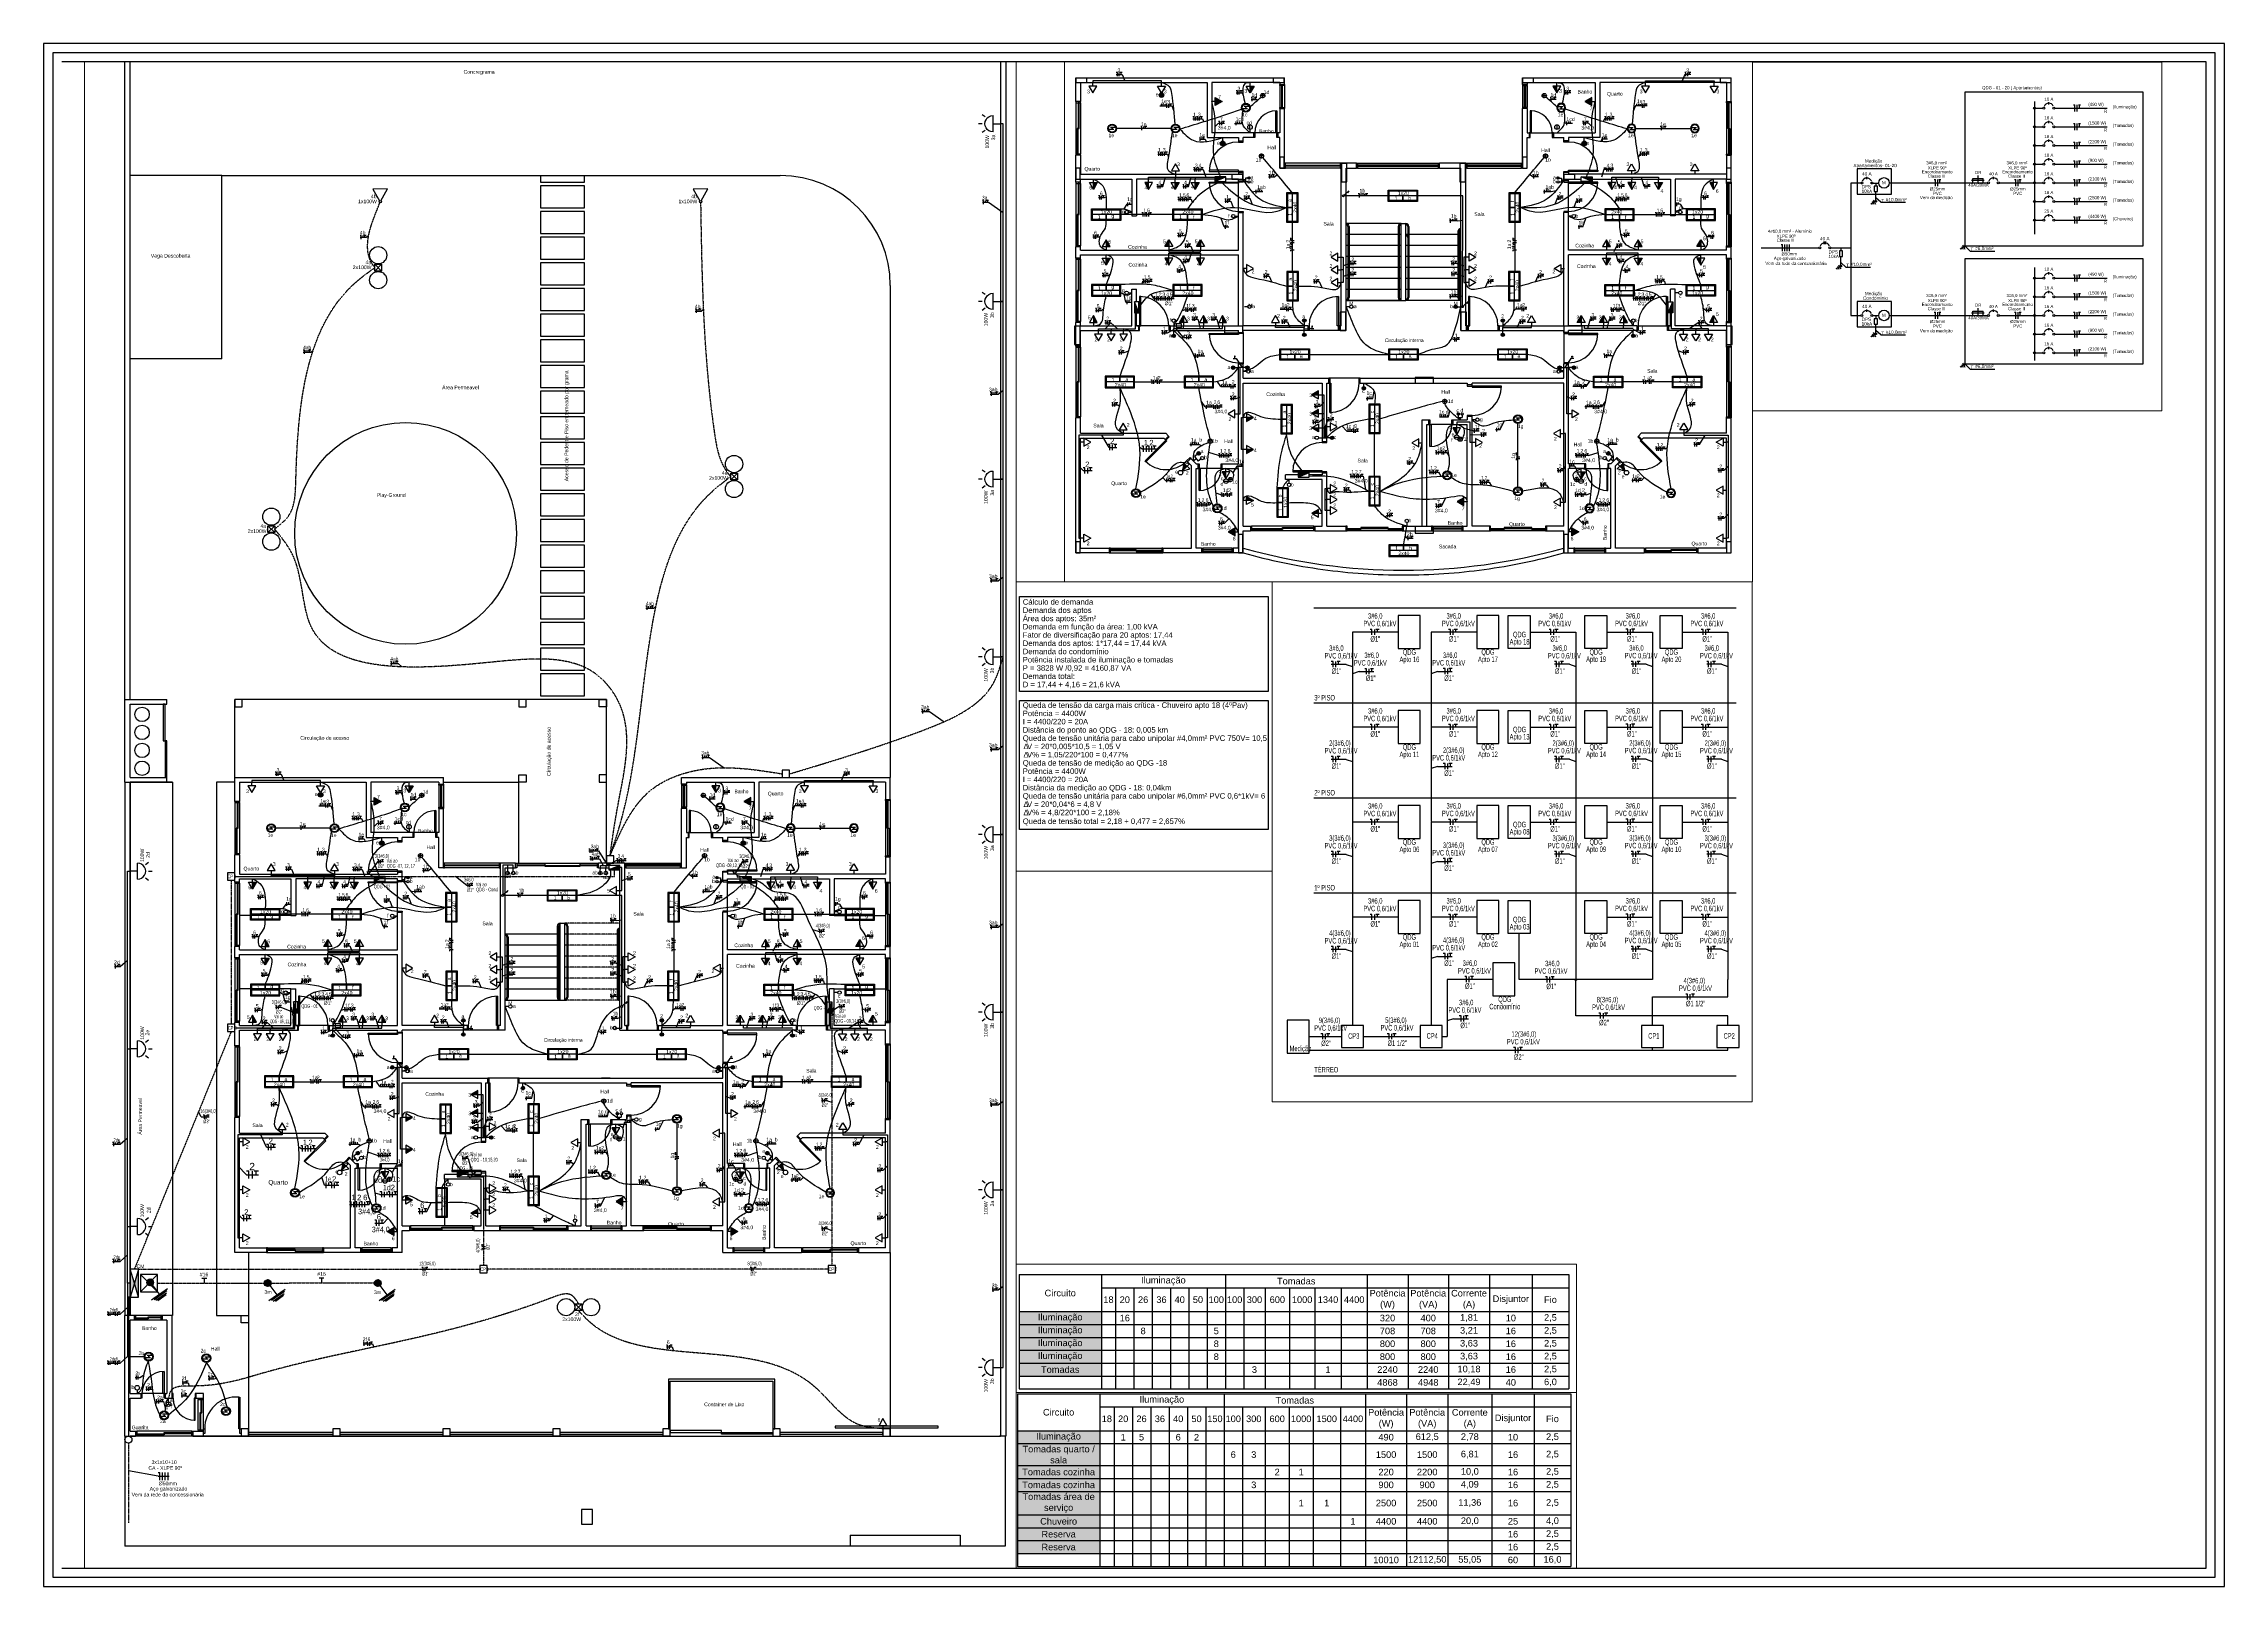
# Paper-space layout 'DIN A0 Title Block' of a CAD drawing. Extents: x 0 to 1189, y 0 to 841.
# The model-space entities are those that its viewports show. They can reach past a viewport. Long polylines and large blocks are cut down to what shows.
import ezdxf
from ezdxf.enums import TextEntityAlignment as Align

# ---------------------------------------------------------------- set-up
doc = ezdxf.new("R2010")
doc.units = 0
doc.header["$MEASUREMENT"] = 0
for name, pattern in [('CENTER2', [1.125, 0.75, -0.125, 0.125, -0.125]), ('CONTINU', [0]), ('HIDDEN2', [4.7625, 3.175, -1.5875])]:
    doc.linetypes.add(name, pattern=pattern)
doc.layers.get('0').update_dxf_attribs({"linetype": 'CONTINUOUS'})
for name, color, linetype in [('035', 5, 'CONTINUOUS'), ('07', 7, 'CONTINUOUS'), ('3', 60, 'CONTINUOUS'), ('BASE', 8, 'CONTINUOUS'), ('Chamada', 3, 'CONTINUOUS'), ('E_LUMINO', 160, 'CONTINUOUS'), ('ELETRODUTO', 5, 'CONTINUOUS'), ('Elétrico', 5, 'CONTINUOUS'), ('EQUIPAMENTOS', 3, 'CONTINUOUS'), ('esquadrias', 7, 'CONTINUOUS'), ('FNT.GI', 4, 'CONTINUOUS'), ('Simbolos', 7, 'CONTINUOUS'), ('texto', 7, 'CONTINUOUS'), ('Texto - Elétrica', 3, 'CONTINUOUS'), ('texto - elétrico', 3, 'CONTINUOUS'), ('TOMADAS.GI', 5, 'CONTINUOUS')]:
    doc.layers.add(name, color=color, linetype=linetype)
for name, color, linetype, lineweight in [('DI-Fios', 3, 'CONTINUOUS', 30), ('DI-Textos do diagrama', 7, 'CONTINUOUS', 20), ('DI-Título do diagrama', 3, 'CONTINUOUS', 30)]:
    doc.layers.add(name, color=color, linetype=linetype, lineweight=lineweight)
doc.layers.add('VP', color=5, linetype='CONTINUOUS', plot=False)
doc.styles.add('ARIAL', font='arial.ttf')
doc.styles.get("Standard").update_dxf_attribs({"font": 'arial.ttf'})

# ---------------------------------------------------------------- blocks, each defined once
blk = doc.blocks.new('A$C3E3F6338')
for p, q in [((-0.067, -0.101), (-0.208, -0.101)), ((-0.017, -0.041), (-0.158, -0.041))]:
    blk.add_line(p, q)
for radius in [0.12, 0.1]:
    blk.add_circle((-0.113, -0.071), radius)
at = {"linetype": 'Continuous'}
blk.add_point((-0.113, -0.071), dxfattribs=at)
blk = doc.blocks.new('A$C29F27248')
at = {"layer": 'TOMADAS.GI', "color": 4}
for p, q in [((-0.184, 0.184), (0.184, 0.184)), ((-0.184, -0.184), (-0.184, 0.184)), ((-0.184, -0.184), (0.184, 0.184)), ((0.184, -0.184), (-0.184, 0.184)), ((0, 0.184), (0, 0.209)), ((0.184, 0.184), (0.184, -0.184)), ((0.184, -0.184), (-0.184, -0.184)), ((0, -0.184), (0, -0.209))]:
    blk.add_line(p, q, dxfattribs=at)
for centre in [(0.001, 0.679), (0.001, -0.679)]:
    blk.add_circle(centre, 0.47, dxfattribs=at)
blk = doc.blocks.new('A$C089607AB')
at = {"layer": 'TOMADAS.GI', "color": 4}
for p, q in [((-0.184, 0.412), (-0.244, 0.499)), ((0, 0.493), (0, 0.598)), ((0.184, 0.412), (0.244, 0.499)), ((0.22, 0.2), (-0.22, 0.2)), ((0, 0.2), (0, 0))]:
    blk.add_line(p, q, dxfattribs=at)
blk.add_arc((0, 0.201), 0.22, 359.844, 180.156, dxfattribs=at)
blk = doc.blocks.new('A$C2C9C2968')
at = {"layer": 'FNT.GI'}
for p, q in [((0.107, -0.011), (0.362, -0.011)), ((0.234, -0.011), (0.234, -0.287))]:
    blk.add_line(p, q, dxfattribs=at)
blk = doc.blocks.new('*T45')
at = {"layer": 'Elétrico', "color": 0, "linetype": 'ByBlock', "lineweight": -2, "transparency": 16777216}
for p, q in [((0, 0), (14.984, 0)), ((0, 0), (0, -3.117)), ((2.241, 0), (2.241, -3.117)), ((5.624, 0), (5.624, -3.117)), ((9.484, 0), (9.484, -3.117)), ((10.601, 0), (10.601, -3.117)), ((11.704, 0), (11.704, -3.117)), ((12.823, 0), (12.823, -3.117)), ((13.984, 0), (13.984, -3.117)), ((14.984, 0), (14.984, -3.117)), ((2.241, -0.36), (14.984, -0.36)), ((2.63, -0.36), (2.63, -3.117)), ((3.13, -0.36), (3.13, -3.117)), ((3.63, -0.36), (3.63, -3.117)), ((4.13, -0.36), (4.13, -3.117)), ((4.624, -0.36), (4.624, -3.117)), ((5.124, -0.36), (5.124, -3.117)), ((6.124, -0.36), (6.124, -3.117)), ((6.707, -0.36), (6.707, -3.117)), ((7.371, -0.36), (7.371, -3.117)), ((8.057, -0.36), (8.057, -3.117)), ((8.783, -0.36), (8.783, -3.117)), ((0, -1.01), (14.984, -1.01)), ((0, -1.361), (14.984, -1.361)), ((0, -1.712), (14.984, -1.712)), ((0, -2.064), (14.984, -2.064)), ((0, -2.415), (14.984, -2.415)), ((0, -2.766), (14.984, -2.766)), ((0, -3.117), (14.984, -3.117))]:
    blk.add_line(p, q, dxfattribs=at)
at = {"layer": 'Elétrico', "color": 2, "true_color": 0xffff00, "transparency": 16777216}
for points in [[(0, -1.01), (0, -1.361), (2.241, -1.01), (2.241, -1.361)], [(0, -1.361), (0, -1.712), (2.241, -1.361), (2.241, -1.712)], [(0, -1.712), (0, -2.064), (2.241, -1.712), (2.241, -2.064)], [(0, -2.064), (0, -2.415), (2.241, -2.064), (2.241, -2.415)], [(0, -2.415), (0, -2.766), (2.241, -2.415), (2.241, -2.766)]]:
    blk.add_solid(points, dxfattribs=at)
at = {"layer": 'Elétrico', "color": 0, "transparency": 16777216, "char_height": 0.18, "attachment_point": 5}
for s, insert, width in [('Iluminação', (3.932, -0.18), 3.27208), ('Tomadas', (7.554, -0.18), 3.74932), ('Circuito', (1.12, -0.505), 2.12963), ('18', (2.435, -0.685), 0.27778), ('20', (2.88, -0.685), 0.38889), ('26', (3.38, -0.685), 0.38889), ('36', (3.88, -0.685), 0.38889), ('40', (4.377, -0.685), 0.38319), ('50', (4.874, -0.685), 0.38889), ('100', (5.374, -0.685), 0.38889), ('100', (5.874, -0.685), 0.38889), ('300', (6.415, -0.685), 0.47185), ('600', (7.039, -0.685), 0.55339), ('1000', (7.714, -0.685), 0.57483), ('1340', (8.42, -0.685), 0.61419), ('4400', (9.133, -0.685), 0.59061), ('Potência (W)', (10.042, -0.685), 1.00508), ('Potência (VA)', (11.152, -0.685), 0.99243), ('Corrente (A)', (12.264, -0.685), 1.00817), ('Disjuntor', (13.404, -0.685), 1.04971), ('Fio', (14.484, -0.685), 0.88889), ('Iluminação', (1.12, -1.186), 2.12963), ('16', (2.88, -1.186), 0.38889), ('320', (10.042, -1.186), 1.00508), ('400', (11.152, -1.186), 0.99243), ('1,81', (12.264, -1.186), 1.00817), ('10', (13.404, -1.186), 1.04971), ('2,5', (14.484, -1.186), 0.88889), ('Iluminação', (1.12, -1.537), 2.12963), ('8', (3.38, -1.537), 0.38889), ('5', (5.374, -1.537), 0.38889), ('708', (10.042, -1.537), 1.00508), ('708', (11.152, -1.537), 0.99243), ('3,21', (12.264, -1.537), 1.00817), ('16', (13.404, -1.537), 1.04971), ('2,5', (14.484, -1.537), 0.88889), ('Iluminação', (1.12, -1.888), 2.12963), ('8', (5.374, -1.888), 0.38889), ('800', (10.042, -1.888), 1.00508), ('800', (11.152, -1.888), 0.99243), ('3,63', (12.264, -1.888), 1.00817), ('16', (13.404, -1.888), 1.04971), ('2,5', (14.484, -1.888), 0.88889), ('Iluminação', (1.12, -2.239), 2.12963), ('8', (5.374, -2.239), 0.38889), ('800', (10.042, -2.239), 1.00508), ('800', (11.152, -2.239), 0.99243), ('3,63', (12.264, -2.239), 1.00817), ('16', (13.404, -2.239), 1.04971), ('2,5', (14.484, -2.239), 0.88889), ('Tomadas', (1.12, -2.59), 2.12963), ('3', (6.415, -2.59), 0.47185), ('1', (8.42, -2.59), 0.61419), ('2240', (10.042, -2.59), 1.00508), ('2240', (11.152, -2.59), 0.99243), ('10,18', (12.264, -2.59), 1.00817), ('16', (13.404, -2.59), 1.04971), ('2,5', (14.484, -2.59), 0.88889), ('4868', (10.042, -2.941), 1.00508), ('4948', (11.152, -2.941), 0.99243), ('22,49', (12.264, -2.941), 1.00817), ('40', (13.404, -2.941), 1.04971), ('6,0', (14.484, -2.941), 0.88889)]:
    blk.add_mtext(s, dxfattribs=dict(at, insert=insert, width=width))
blk = doc.blocks.new('*T46')
at = {"layer": 'Elétrico', "color": 0, "linetype": 'ByBlock', "lineweight": -2, "transparency": 16777216}
for p, q in [((0, 0), (15.083, 0)), ((0, 0), (0, -4.706)), ((2.241, 0), (2.241, -4.706)), ((5.63, 0), (5.63, -4.706)), ((9.487, 0), (9.487, -4.706)), ((10.608, 0), (10.608, -4.706)), ((11.729, 0), (11.729, -4.706)), ((12.932, 0), (12.932, -4.706)), ((14.083, 0), (14.083, -4.706)), ((15.083, 0), (15.083, -4.706)), ((2.241, -0.36), (15.083, -0.36)), ((2.63, -0.36), (2.63, -4.706)), ((3.13, -0.36), (3.13, -4.706)), ((3.63, -0.36), (3.63, -4.706)), ((4.13, -0.36), (4.13, -4.706)), ((4.63, -0.36), (4.63, -4.706)), ((5.13, -0.36), (5.13, -4.706)), ((6.13, -0.36), (6.13, -4.706)), ((6.75, -0.36), (6.75, -4.706)), ((7.405, -0.36), (7.405, -4.706)), ((8.057, -0.36), (8.057, -4.706)), ((8.801, -0.36), (8.801, -4.706)), ((0, -1.01), (15.083, -1.01)), ((0, -1.361), (15.083, -1.361)), ((0, -1.958), (15.083, -1.958)), ((0, -2.31), (15.083, -2.31)), ((0, -2.661), (15.083, -2.661)), ((0, -3.302), (15.083, -3.302)), ((0, -3.653), (15.083, -3.653)), ((0, -4.004), (15.083, -4.004)), ((0, -4.355), (15.083, -4.355)), ((0, -4.706), (15.083, -4.706))]:
    blk.add_line(p, q, dxfattribs=at)
at = {"layer": 'Elétrico', "color": 2, "true_color": 0xffff00, "transparency": 16777216}
for points in [[(0, -1.01), (0, -1.361), (2.241, -1.01), (2.241, -1.361)], [(0, -1.361), (0, -1.958), (2.241, -1.361), (2.241, -1.958)], [(0, -1.958), (0, -2.31), (2.241, -1.958), (2.241, -2.31)], [(0, -2.31), (0, -2.661), (2.241, -2.31), (2.241, -2.661)], [(0, -2.661), (0, -3.302), (2.241, -2.661), (2.241, -3.302)], [(0, -3.302), (0, -3.653), (2.241, -3.302), (2.241, -3.653)], [(0, -3.653), (0, -4.004), (2.241, -3.653), (2.241, -4.004)], [(0, -4.004), (0, -4.355), (2.241, -4.004), (2.241, -4.355)]]:
    blk.add_solid(points, dxfattribs=at)
at = {"layer": 'Elétrico', "color": 0, "transparency": 16777216, "char_height": 0.18, "attachment_point": 5}
for s, insert, width in [('Iluminação', (3.935, -0.18), 3.27778), ('Tomadas', (7.558, -0.18), 3.74614), ('Circuito', (1.12, -0.505), 2.12963), ('18', (2.435, -0.685), 0.27778), ('20', (2.88, -0.685), 0.38889), ('26', (3.38, -0.685), 0.38889), ('36', (3.88, -0.685), 0.38889), ('40', (4.38, -0.685), 0.38889), ('50', (4.88, -0.685), 0.38889), ('150', (5.38, -0.685), 0.38889), ('100', (5.88, -0.685), 0.38889), ('300', (6.44, -0.685), 0.50883), ('600', (7.078, -0.685), 0.54477), ('1000', (7.731, -0.685), 0.53999), ('1500', (8.429, -0.685), 0.63372), ('4400', (9.144, -0.685), 0.57439), ('Potência (W)', (10.047, -0.685), 1.01012), ('Potência (VA)', (11.168, -0.685), 1.00952), ('Corrente (A)', (12.33, -0.685), 1.09167), ('Disjuntor', (13.507, -0.685), 1.04081), ('Fio', (14.583, -0.685), 0.88889), ('Iluminação', (1.12, -1.186), 2.12963), ('1', (2.88, -1.186), 0.38889), ('5', (3.38, -1.186), 0.38889), ('6', (4.38, -1.186), 0.38889), ('2', (4.88, -1.186), 0.38889), ('490', (10.047, -1.186), 1.01012), ('612,5', (11.168, -1.186), 1.00952), ('2,78', (12.33, -1.186), 1.09167), ('10', (13.507, -1.186), 1.04081), ('2,5', (14.583, -1.186), 0.88889), ('Tomadas quarto / sala', (1.12, -1.66), 2.12963), ('6', (5.88, -1.66), 0.38889), ('3', (6.44, -1.66), 0.50883), ('1500', (10.047, -1.66), 1.01012), ('1500', (11.168, -1.66), 1.00952), ('6,81', (12.33, -1.66), 1.09167), ('16', (13.507, -1.66), 1.04081), ('2,5', (14.583, -1.66), 0.88889), ('Tomadas cozinha', (1.12, -2.134), 2.12963), ('2', (7.078, -2.134), 0.54477), ('1', (7.731, -2.134), 0.53999), ('220', (10.047, -2.134), 1.01012), ('2200', (11.168, -2.134), 1.00952), ('4,09', (12.33, -2.485), 1.09167), ('10,0', (12.33, -2.134), 1.09167), ('16', (13.507, -2.134), 1.04081), ('2,5', (14.583, -2.134), 0.88889), ('2,5', (14.583, -2.485), 0.88889), ('Tomadas cozinha', (1.12, -2.485), 2.12963), ('Tomadas área de serviço', (1.12, -2.981), 2.12963), ('3', (6.44, -2.485), 0.50883), ('900', (10.047, -2.485), 1.01012), ('900', (11.168, -2.485), 1.00952), ('16', (13.507, -2.485), 1.04081), ('1', (7.731, -2.981), 0.53999), ('1', (8.429, -2.981), 0.63372), ('2500', (10.047, -2.981), 1.01012), ('2500', (11.168, -2.981), 1.00952), ('11,36', (12.33, -2.981), 1.09167), ('16', (13.507, -2.981), 1.04081), ('2,5', (14.583, -2.981), 0.88889), ('Chuveiro', (1.12, -3.478), 2.12963), ('1', (9.144, -3.478), 0.57439), ('4400', (10.047, -3.478), 1.01012), ('4400', (11.168, -3.478), 1.00952), ('20,0', (12.33, -3.478), 1.09167), ('25', (13.507, -3.478), 1.04081), ('4,0', (14.583, -3.478), 0.88889), ('Reserva', (1.12, -3.829), 2.12963), ('16', (13.507, -3.829), 1.04081), ('2,5', (14.583, -3.829), 0.88889), ('Reserva', (1.12, -4.18), 2.12963), ('16', (13.507, -4.18), 1.04081), ('2,5', (14.583, -4.18), 0.88889), ('10010', (10.047, -4.531), 1.01012), ('12112,50', (11.168, -4.531), 1.00952), ('55,05', (12.33, -4.531), 1.09167), ('60', (13.507, -4.531), 1.04081), ('16,0', (14.583, -4.531), 0.88889)]:
    blk.add_mtext(s, dxfattribs=dict(at, insert=insert, width=width))

msp = doc.modelspace()

# ---------------------------------------------------------------- hatches: boundary and pattern name
at = {"layer": 'Elétrico'}
for points in [[(-81.044, 47.655, 1), (-81.169, 47.655, 1)], [(-78.69, 47.715), (-78.69, 47.902), (-78.581, 47.902)], [(-70.33, 47.715), (-70.33, 47.902), (-70.439, 47.902)], [(-79.375, 46.338, 1), (-79.5, 46.338, 1)], [(-82.965, 45.085), (-82.965, 45.272), (-82.857, 45.272)], [(-81.566, 45.272), (-81.458, 45.272), (-81.458, 45.085)], [(-80.737, 45.085), (-80.737, 45.272), (-80.629, 45.272)], [(-80.19, 45.085), (-80.19, 45.272), (-80.082, 45.272)], [(-79.35, 45.428), (-79.65, 45.428), (-79.65, 45.303)], [(-69.37, 45.303), (-69.37, 45.428), (-69.67, 45.428)], [(-68.83, 45.085), (-68.83, 45.272), (-68.938, 45.272)], [(-68.282, 45.085), (-68.282, 45.272), (-68.391, 45.272)], [(-67.453, 45.272), (-67.562, 45.272), (-67.562, 45.085)], [(-66.055, 45.085), (-66.055, 45.272), (-66.163, 45.272)], [(-76.033, 44.995), (-76.002, 45.049), (-76.045, 45.009)], [(-82.615, 43.525), (-82.507, 43.525), (-82.615, 43.712)], [(-80.91, 43.712), (-80.91, 43.525), (-81.018, 43.525)], [(-80.043, 43.712), (-80.043, 43.525), (-80.151, 43.525)], [(-68.977, 43.712), (-68.977, 43.525), (-68.868, 43.525)], [(-68.11, 43.712), (-68.11, 43.525), (-68.002, 43.525)], [(-66.405, 43.712), (-66.513, 43.525), (-66.405, 43.525)], [(-82.615, 43.02), (-82.507, 43.207), (-82.615, 43.207)], [(-80.91, 43.02), (-80.91, 43.207), (-81.018, 43.207)], [(-80.043, 43.02), (-80.043, 43.207), (-80.151, 43.207)], [(-68.977, 43.02), (-68.977, 43.207), (-68.868, 43.207)], [(-68.11, 43.02), (-68.11, 43.207), (-68.002, 43.207)], [(-66.405, 43.207), (-66.513, 43.207), (-66.405, 43.02)], [(-81.847, 42.016), (-81.847, 41.716), (-81.722, 41.716)], [(-72.781, 41.971), (-72.75, 42.025), (-72.793, 41.985)], [(-67.297, 41.716), (-67.172, 41.716), (-67.172, 42.016)], [(-82.965, 41.647), (-82.965, 41.46), (-82.857, 41.46)], [(-80.615, 41.46), (-80.507, 41.46), (-80.507, 41.647)], [(-79.96, 41.647), (-79.96, 41.46), (-79.851, 41.46)], [(-79.44, 41.647), (-79.44, 41.46), (-79.332, 41.46)], [(-69.671, 41.647), (-69.671, 41.46), (-69.779, 41.46)], [(-69.06, 41.647), (-69.06, 41.46), (-69.168, 41.46)], [(-68.405, 41.46), (-68.513, 41.46), (-68.513, 41.647)], [(-66.055, 41.647), (-66.055, 41.46), (-66.163, 41.46)], [(-76.992, 41.341), (-76.992, 41.353), (-77.005, 41.353), (-77.005, 41.341)], [(-80.728, 41.093), (-80.822, 41.093, 1)], [(-80.481, 41.101), (-80.481, 41.113), (-80.493, 41.113), (-80.493, 41.101)], [(-77.19, 41.123, 1), (-77.24, 41.123, 1)], [(-71.78, 41.123, 1), (-71.83, 41.123, 1)], [(-68.198, 41.093), (-68.292, 41.093, 1)], [(-79.964, 40.609), (-79.977, 40.609), (-79.977, 40.596), (-79.964, 40.596)], [(-79.103, 40.522), (-79.103, 40.535), (-79.115, 40.535), (-79.115, 40.522)], [(-69.905, 40.522), (-69.905, 40.535), (-69.917, 40.535), (-69.917, 40.522)], [(-78.742, 40.226, 1), (-78.792, 40.226, 1)], [(-70.228, 40.226, 1), (-70.278, 40.226, 1)], [(-79.251, 39.758), (-79.251, 39.77), (-79.263, 39.77), (-79.263, 39.758)], [(-75.544, 39.664, 1), (-75.638, 39.664, 1)], [(-77.011, 39.485), (-76.824, 39.485), (-76.824, 39.593)], [(-78.599, 38.864), (-78.786, 38.864), (-78.786, 38.756)], [(-77.011, 38.981), (-76.824, 38.981), (-76.824, 39.089)], [(-76.824, 38.475), (-76.824, 38.583), (-77.011, 38.583)], [(-73.06, 38.395), (-73.06, 38.582), (-73.168, 38.582)], [(-76.505, 38.315, 1), (-76.411, 38.315, 1)], [(-105.978, 37.539), (-105.978, 37.726), (-105.87, 37.726)], [(-97.619, 37.539), (-97.619, 37.726), (-97.727, 37.726)], [(-78.599, 37.997), (-78.786, 37.997), (-78.786, 37.889)], [(-108.332, 37.479, 1), (-108.457, 37.479, 1)], [(-80.544, 37.408), (-80.411, 37.541), (-80.488, 37.617)], [(-79.35, 37.195), (-79.35, 37.382), (-79.458, 37.382)], [(-77.08, 37.368), (-77.38, 37.368), (-77.38, 37.243)], [(-69.67, 37.195), (-69.67, 37.382), (-69.562, 37.382)], [(-68.476, 37.408), (-68.608, 37.541), (-68.532, 37.617)], [(-78.599, 36.606), (-78.786, 36.714), (-78.786, 36.606)], [(-106.663, 36.161, 1), (-106.788, 36.161, 1)], [(-77.011, 36.256), (-76.824, 36.256), (-76.824, 36.364)], [(-107.105, 35.337), (-107.136, 35.39), (-107.093, 35.35)], [(-100.533, 35.432), (-100.233, 35.432), (-100.233, 35.557)], [(-100.533, 35.432), (-100.233, 35.432), (-100.233, 35.557)], [(-97.126, 35.337), (-97.156, 35.39), (-97.113, 35.35)], [(-110.253, 34.909), (-110.253, 35.096), (-110.145, 35.096)], [(-108.855, 35.096), (-108.746, 35.096), (-108.746, 34.909)], [(-108.026, 34.909), (-108.026, 35.096), (-107.917, 35.096)], [(-107.478, 34.909), (-107.478, 35.096), (-107.37, 35.096)], [(-106.638, 35.252), (-106.938, 35.252), (-106.938, 35.127)], [(-106.638, 35.252), (-106.938, 35.252), (-106.938, 35.127)], [(-96.658, 35.127), (-96.658, 35.252), (-96.958, 35.252)], [(-96.658, 35.127), (-96.658, 35.252), (-96.958, 35.252)], [(-96.118, 34.909), (-96.118, 35.096), (-96.226, 35.096)], [(-95.571, 34.909), (-95.571, 35.096), (-95.679, 35.096)], [(-94.742, 35.096), (-94.85, 35.096), (-94.85, 34.909)], [(-93.343, 34.909), (-93.343, 35.096), (-93.451, 35.096)], [(-103.321, 34.819), (-103.29, 34.873), (-103.333, 34.833)], [(-109.903, 33.349), (-109.795, 33.349), (-109.903, 33.536)], [(-108.198, 33.536), (-108.198, 33.349), (-108.306, 33.349)], [(-107.332, 33.536), (-107.332, 33.349), (-107.44, 33.349)], [(-96.265, 33.536), (-96.265, 33.349), (-96.157, 33.349)], [(-95.398, 33.536), (-95.398, 33.349), (-95.29, 33.349)], [(-93.693, 33.536), (-93.801, 33.349), (-93.693, 33.349)], [(-109.903, 32.844), (-109.795, 33.031), (-109.903, 33.031)], [(-108.198, 32.844), (-108.198, 33.031), (-108.306, 33.031)], [(-107.332, 32.844), (-107.332, 33.031), (-107.44, 33.031)], [(-96.265, 32.844), (-96.265, 33.031), (-96.157, 33.031)], [(-95.398, 32.844), (-95.398, 33.031), (-95.29, 33.031)], [(-93.693, 33.031), (-93.801, 33.031), (-93.693, 32.844)], [(-109.136, 31.84), (-109.136, 31.54), (-109.011, 31.54)], [(-109.136, 31.84), (-109.136, 31.54), (-109.011, 31.54)], [(-100.069, 31.795), (-100.039, 31.849), (-100.081, 31.809)], [(-94.586, 31.54), (-94.461, 31.54), (-94.461, 31.84)], [(-94.586, 31.54), (-94.461, 31.54), (-94.461, 31.84)], [(-110.253, 31.471), (-110.253, 31.284), (-110.145, 31.284)], [(-109.191, 31.623), (-109.189, 31.685), (-109.174, 31.628)], [(-107.903, 31.284), (-107.795, 31.284), (-107.795, 31.471)], [(-107.248, 31.471), (-107.248, 31.284), (-107.14, 31.284)], [(-106.728, 31.471), (-106.728, 31.284), (-106.62, 31.284)], [(-96.959, 31.471), (-96.959, 31.284), (-97.067, 31.284)], [(-96.349, 31.471), (-96.349, 31.284), (-96.457, 31.284)], [(-95.693, 31.284), (-95.801, 31.284), (-95.801, 31.471)], [(-94.404, 31.623), (-94.405, 31.684), (-94.421, 31.628)], [(-93.343, 31.471), (-93.343, 31.284), (-93.451, 31.284)], [(-108.016, 30.917), (-108.11, 30.917, 1)], [(-107.769, 30.925), (-107.769, 30.937), (-107.782, 30.937), (-107.782, 30.925)], [(-104.478, 30.947, 1), (-104.528, 30.947, 1)], [(-104.281, 31.164), (-104.281, 31.177), (-104.293, 31.177), (-104.293, 31.164)], [(-99.068, 30.947, 1), (-99.118, 30.947, 1)], [(-95.487, 30.917), (-95.58, 30.917, 1)], [(-107.253, 30.433), (-107.265, 30.433), (-107.265, 30.42), (-107.253, 30.42)], [(-106.391, 30.346), (-106.391, 30.359), (-106.404, 30.359), (-106.404, 30.346)], [(-97.193, 30.346), (-97.193, 30.359), (-97.205, 30.359), (-97.205, 30.346)], [(-106.031, 30.05, 1), (-106.081, 30.05, 1)], [(-97.516, 30.05, 1), (-97.566, 30.05, 1)], [(-106.539, 29.582), (-106.539, 29.594), (-106.552, 29.594), (-106.552, 29.582)], [(-104.3, 29.309), (-104.112, 29.309), (-104.112, 29.417)], [(-102.832, 29.487, 1), (-102.926, 29.487, 1)], [(-81.309, 28.912, 1), (-81.359, 28.912, 1)], [(-105.887, 28.688), (-106.075, 28.688), (-106.075, 28.58)], [(-104.3, 28.804), (-104.112, 28.804), (-104.112, 28.913)], [(-104.112, 28.299), (-104.112, 28.407), (-104.3, 28.407)], [(-103.793, 28.139, 1), (-103.699, 28.139, 1)], [(-100.348, 28.219), (-100.348, 28.406), (-100.457, 28.406)], [(-105.887, 27.821), (-106.075, 27.821), (-106.075, 27.713)], [(-107.832, 27.232), (-107.7, 27.365), (-107.776, 27.441)], [(-95.764, 27.232), (-95.897, 27.365), (-95.82, 27.441)], [(-78.443, 27.467, 1), (-78.493, 27.467, 1)], [(-106.638, 27.019), (-106.638, 27.206), (-106.746, 27.206)], [(-104.368, 27.192), (-104.668, 27.192), (-104.668, 27.067)], [(-104.368, 27.192), (-104.668, 27.192), (-104.668, 27.067)], [(-104.201, 27.152), (-104.171, 27.205), (-104.213, 27.165)], [(-96.958, 27.019), (-96.958, 27.206), (-96.85, 27.206)], [(-82.428, 26.833, 1), (-82.478, 26.833, 1)], [(-105.887, 26.43), (-106.075, 26.538), (-106.075, 26.43)], [(-104.3, 26.08), (-104.112, 26.08), (-104.112, 26.188)], [(-81.309, 24.659, 1), (-81.359, 24.659, 1)], [(-78.443, 23.685, 1), (-78.493, 23.685, 1)]]:
    msp.add_hatch(color=256, dxfattribs=at).paths.add_polyline_path(points)
h = msp.add_hatch(color=256, dxfattribs=at)
h.paths.add_polyline_path([(-79.642, 47.586), (-79.454, 47.477), (-79.593, 47.397), (-79.642, 47.397)])
h.paths.add_polyline_path([(-79.642, 47.397), (-79.593, 47.397), (-79.642, 47.369)])
h = msp.add_hatch(color=256, dxfattribs=at)
h.paths.add_polyline_path([(-69.378, 47.586), (-69.566, 47.477), (-69.427, 47.397), (-69.378, 47.397)])
h.paths.add_polyline_path([(-69.378, 47.397), (-69.427, 47.397), (-69.378, 47.369)])
h = msp.add_hatch(color=256, dxfattribs=at)
h.paths.add_polyline_path([(-69.583, 46.4), (-69.583, 46.275, 0.415506), (-69.52, 46.338, 0.412922)])
h.paths.add_polyline_path([(-69.583, 46.4, 0.415506), (-69.645, 46.338, 0.412922), (-69.583, 46.275)])
at = {"layer": 'Elétrico', "linetype": 'Continuous', "lineweight": -2}
for points in [[(-78.689, 45.395), (-78.689, 45.398), (-78.69, 45.401), (-78.69, 45.403), (-78.691, 45.406), (-78.692, 45.408), (-78.693, 45.411), (-78.695, 45.413), (-78.696, 45.415), (-78.698, 45.417), (-78.7, 45.419), (-78.702, 45.421), (-78.705, 45.422), (-78.707, 45.424), (-78.71, 45.425), (-78.712, 45.425), (-78.715, 45.426), (-78.718, 45.426), (-78.72, 45.426), (-78.723, 45.426), (-78.726, 45.426), (-78.728, 45.425), (-78.731, 45.425), (-78.734, 45.424), (-78.736, 45.422), (-78.738, 45.421), (-78.74, 45.419), (-78.742, 45.417), (-78.744, 45.415), (-78.746, 45.413), (-78.747, 45.411), (-78.749, 45.408), (-78.75, 45.406), (-78.751, 45.403), (-78.751, 45.401), (-78.751, 45.398), (-78.752, 45.395), (-78.72, 45.395)], [(-78.752, 45.395), (-78.751, 45.392), (-78.751, 45.39), (-78.751, 45.387), (-78.75, 45.385), (-78.749, 45.382), (-78.747, 45.38), (-78.746, 45.377), (-78.744, 45.375), (-78.742, 45.373), (-78.74, 45.371), (-78.738, 45.37), (-78.736, 45.368), (-78.734, 45.367), (-78.731, 45.366), (-78.728, 45.365), (-78.726, 45.364), (-78.723, 45.364), (-78.72, 45.364), (-78.718, 45.364), (-78.715, 45.364), (-78.712, 45.365), (-78.71, 45.366), (-78.707, 45.367), (-78.705, 45.368), (-78.702, 45.37), (-78.7, 45.371), (-78.698, 45.373), (-78.696, 45.375), (-78.695, 45.377), (-78.693, 45.38), (-78.692, 45.382), (-78.691, 45.385), (-78.69, 45.387), (-78.69, 45.39), (-78.689, 45.392), (-78.689, 45.395), (-78.72, 45.395)], [(-70.331, 45.395), (-70.331, 45.398), (-70.33, 45.401), (-70.33, 45.403), (-70.329, 45.406), (-70.328, 45.408), (-70.327, 45.411), (-70.325, 45.413), (-70.323, 45.415), (-70.322, 45.417), (-70.32, 45.419), (-70.317, 45.421), (-70.315, 45.422), (-70.313, 45.424), (-70.31, 45.425), (-70.308, 45.425), (-70.305, 45.426), (-70.302, 45.426), (-70.3, 45.426), (-70.297, 45.426), (-70.294, 45.426), (-70.291, 45.425), (-70.289, 45.425), (-70.286, 45.424), (-70.284, 45.422), (-70.282, 45.421), (-70.279, 45.419), (-70.277, 45.417), (-70.276, 45.415), (-70.274, 45.413), (-70.273, 45.411), (-70.271, 45.408), (-70.27, 45.406), (-70.269, 45.403), (-70.269, 45.401), (-70.268, 45.398), (-70.268, 45.395), (-70.3, 45.395)], [(-70.268, 45.395), (-70.268, 45.392), (-70.269, 45.39), (-70.269, 45.387), (-70.27, 45.385), (-70.271, 45.382), (-70.273, 45.38), (-70.274, 45.377), (-70.276, 45.375), (-70.277, 45.373), (-70.279, 45.371), (-70.282, 45.37), (-70.284, 45.368), (-70.286, 45.367), (-70.289, 45.366), (-70.291, 45.365), (-70.294, 45.364), (-70.297, 45.364), (-70.3, 45.364), (-70.302, 45.364), (-70.305, 45.364), (-70.308, 45.365), (-70.31, 45.366), (-70.313, 45.367), (-70.315, 45.368), (-70.317, 45.37), (-70.32, 45.371), (-70.322, 45.373), (-70.323, 45.375), (-70.325, 45.377), (-70.327, 45.38), (-70.328, 45.382), (-70.329, 45.385), (-70.33, 45.387), (-70.33, 45.39), (-70.331, 45.392), (-70.331, 45.395), (-70.3, 45.395)], [(-73.088, 41.933), (-73.088, 41.887), (-73.135, 41.887), (-73.134, 41.894), (-73.13, 41.907), (-73.126, 41.914), (-73.12, 41.92), (-73.112, 41.926), (-73.103, 41.931), (-73.093, 41.933), (-73.088, 41.933)], [(-73.088, 41.84), (-73.088, 41.887), (-73.135, 41.887), (-73.134, 41.879), (-73.13, 41.867), (-73.126, 41.859), (-73.12, 41.853), (-73.112, 41.847), (-73.103, 41.842), (-73.093, 41.84), (-73.088, 41.84)], [(-73.088, 41.933), (-73.088, 41.887), (-73.041, 41.887), (-73.041, 41.894), (-73.045, 41.907), (-73.05, 41.914), (-73.055, 41.92), (-73.063, 41.926), (-73.073, 41.931), (-73.082, 41.933), (-73.088, 41.933)], [(-73.088, 41.84), (-73.088, 41.887), (-73.041, 41.887), (-73.041, 41.879), (-73.045, 41.867), (-73.05, 41.859), (-73.055, 41.853), (-73.063, 41.847), (-73.073, 41.842), (-73.082, 41.84), (-73.088, 41.84)], [(-77.262, 41.509), (-77.215, 41.509), (-77.215, 41.555), (-77.223, 41.555), (-77.235, 41.551), (-77.243, 41.546), (-77.249, 41.541), (-77.255, 41.533), (-77.26, 41.524), (-77.262, 41.514), (-77.262, 41.509)], [(-77.262, 41.509), (-77.215, 41.509), (-77.215, 41.462), (-77.223, 41.462), (-77.235, 41.466), (-77.243, 41.471), (-77.249, 41.476), (-77.255, 41.484), (-77.26, 41.494), (-77.262, 41.503), (-77.262, 41.509)], [(-77.168, 41.509), (-77.215, 41.509), (-77.215, 41.555), (-77.208, 41.555), (-77.195, 41.551), (-77.187, 41.546), (-77.181, 41.541), (-77.175, 41.533), (-77.171, 41.524), (-77.169, 41.514), (-77.169, 41.509)], [(-77.168, 41.509), (-77.215, 41.509), (-77.215, 41.462), (-77.208, 41.462), (-77.195, 41.466), (-77.187, 41.471), (-77.181, 41.476), (-77.175, 41.484), (-77.171, 41.494), (-77.169, 41.503), (-77.169, 41.509)], [(-71.851, 41.509), (-71.805, 41.509), (-71.805, 41.555), (-71.812, 41.555), (-71.825, 41.551), (-71.832, 41.546), (-71.838, 41.541), (-71.844, 41.533), (-71.849, 41.524), (-71.851, 41.514), (-71.851, 41.509)], [(-71.851, 41.509), (-71.805, 41.509), (-71.805, 41.462), (-71.812, 41.462), (-71.825, 41.466), (-71.832, 41.471), (-71.838, 41.476), (-71.844, 41.484), (-71.849, 41.494), (-71.851, 41.503), (-71.851, 41.509)], [(-71.758, 41.509), (-71.805, 41.509), (-71.805, 41.555), (-71.797, 41.555), (-71.785, 41.551), (-71.777, 41.546), (-71.771, 41.541), (-71.765, 41.533), (-71.76, 41.524), (-71.758, 41.514), (-71.758, 41.509)], [(-71.758, 41.509), (-71.805, 41.509), (-71.805, 41.462), (-71.797, 41.462), (-71.785, 41.466), (-71.777, 41.471), (-71.771, 41.476), (-71.765, 41.484), (-71.76, 41.494), (-71.758, 41.503), (-71.758, 41.509)], [(-80.822, 41.093), (-80.775, 41.093), (-80.775, 41.14), (-80.782, 41.14), (-80.795, 41.136), (-80.803, 41.131), (-80.809, 41.126), (-80.815, 41.118), (-80.819, 41.108), (-80.821, 41.098), (-80.821, 41.093)], [(-80.728, 41.093), (-80.775, 41.093), (-80.775, 41.14), (-80.767, 41.14), (-80.755, 41.136), (-80.747, 41.131), (-80.741, 41.126), (-80.735, 41.118), (-80.73, 41.108), (-80.728, 41.098), (-80.728, 41.093)], [(-68.292, 41.093), (-68.245, 41.093), (-68.245, 41.14), (-68.252, 41.14), (-68.265, 41.136), (-68.273, 41.131), (-68.279, 41.126), (-68.285, 41.118), (-68.29, 41.108), (-68.292, 41.098), (-68.292, 41.093)], [(-68.198, 41.093), (-68.245, 41.093), (-68.245, 41.14), (-68.238, 41.14), (-68.225, 41.136), (-68.217, 41.131), (-68.211, 41.126), (-68.205, 41.118), (-68.201, 41.108), (-68.199, 41.098), (-68.199, 41.093)], [(-79.153, 40.273), (-79.153, 40.226), (-79.199, 40.226), (-79.199, 40.233), (-79.195, 40.246), (-79.19, 40.254), (-79.185, 40.26), (-79.177, 40.266), (-79.168, 40.27), (-79.158, 40.273), (-79.153, 40.272)], [(-79.153, 40.179), (-79.153, 40.226), (-79.199, 40.226), (-79.199, 40.219), (-79.195, 40.206), (-79.19, 40.198), (-79.185, 40.192), (-79.177, 40.186), (-79.168, 40.181), (-79.158, 40.179), (-79.153, 40.179)], [(-79.153, 40.273), (-79.153, 40.226), (-79.106, 40.226), (-79.106, 40.233), (-79.11, 40.246), (-79.115, 40.254), (-79.12, 40.26), (-79.128, 40.266), (-79.138, 40.27), (-79.147, 40.273), (-79.153, 40.272)], [(-79.153, 40.179), (-79.153, 40.226), (-79.106, 40.226), (-79.106, 40.219), (-79.11, 40.206), (-79.115, 40.198), (-79.12, 40.192), (-79.128, 40.186), (-79.138, 40.181), (-79.147, 40.179), (-79.153, 40.179)], [(-69.867, 40.273), (-69.867, 40.226), (-69.914, 40.226), (-69.914, 40.233), (-69.91, 40.246), (-69.905, 40.254), (-69.9, 40.26), (-69.892, 40.266), (-69.882, 40.27), (-69.873, 40.273), (-69.867, 40.272)], [(-69.867, 40.179), (-69.867, 40.226), (-69.914, 40.226), (-69.914, 40.219), (-69.91, 40.206), (-69.905, 40.198), (-69.9, 40.192), (-69.892, 40.186), (-69.882, 40.181), (-69.873, 40.179), (-69.867, 40.179)], [(-69.867, 40.273), (-69.867, 40.226), (-69.82, 40.226), (-69.821, 40.233), (-69.825, 40.246), (-69.829, 40.254), (-69.835, 40.26), (-69.843, 40.266), (-69.852, 40.27), (-69.862, 40.273), (-69.867, 40.272)], [(-69.867, 40.179), (-69.867, 40.226), (-69.82, 40.226), (-69.821, 40.219), (-69.825, 40.206), (-69.829, 40.198), (-69.835, 40.192), (-69.843, 40.186), (-69.852, 40.181), (-69.862, 40.179), (-69.867, 40.179)], [(-73.019, 38.997), (-73.022, 38.997), (-73.025, 38.996), (-73.027, 38.996), (-73.03, 38.995), (-73.032, 38.994), (-73.035, 38.993), (-73.037, 38.991), (-73.039, 38.989), (-73.041, 38.988), (-73.043, 38.986), (-73.045, 38.983), (-73.046, 38.981), (-73.047, 38.979), (-73.048, 38.976), (-73.049, 38.974), (-73.05, 38.971), (-73.05, 38.968), (-73.05, 38.966), (-73.05, 38.963), (-73.05, 38.96), (-73.049, 38.957), (-73.048, 38.955), (-73.047, 38.952), (-73.046, 38.95), (-73.045, 38.948), (-73.043, 38.945), (-73.041, 38.943), (-73.039, 38.942), (-73.037, 38.94), (-73.035, 38.938), (-73.032, 38.937), (-73.03, 38.936), (-73.027, 38.935), (-73.025, 38.935), (-73.022, 38.934), (-73.019, 38.934), (-73.019, 38.966)], [(-73.019, 38.934), (-73.016, 38.934), (-73.014, 38.935), (-73.011, 38.935), (-73.008, 38.936), (-73.006, 38.937), (-73.004, 38.938), (-73.001, 38.94), (-72.999, 38.942), (-72.997, 38.943), (-72.995, 38.945), (-72.994, 38.948), (-72.992, 38.95), (-72.991, 38.952), (-72.99, 38.955), (-72.989, 38.957), (-72.988, 38.96), (-72.988, 38.963), (-72.988, 38.966), (-72.988, 38.968), (-72.988, 38.971), (-72.989, 38.974), (-72.99, 38.976), (-72.991, 38.979), (-72.992, 38.981), (-72.994, 38.983), (-72.995, 38.986), (-72.997, 38.988), (-72.999, 38.989), (-73.001, 38.991), (-73.004, 38.993), (-73.006, 38.994), (-73.008, 38.995), (-73.011, 38.996), (-73.014, 38.996), (-73.016, 38.997), (-73.019, 38.997), (-73.019, 38.966)], [(-80.056, 37.919), (-80.059, 37.922), (-80.062, 37.925), (-80.065, 37.927), (-80.068, 37.93), (-80.072, 37.932), (-80.075, 37.933), (-80.079, 37.935), (-80.083, 37.936), (-80.087, 37.937), (-80.091, 37.937), (-80.095, 37.937), (-80.099, 37.937), (-80.103, 37.936), (-80.107, 37.935), (-80.111, 37.933), (-80.115, 37.932), (-80.118, 37.93), (-80.122, 37.927), (-80.125, 37.925), (-80.128, 37.922), (-80.13, 37.919), (-80.133, 37.915), (-80.135, 37.912), (-80.137, 37.908), (-80.138, 37.904), (-80.139, 37.9), (-80.14, 37.896), (-80.14, 37.892), (-80.14, 37.888), (-80.14, 37.884), (-80.139, 37.88), (-80.138, 37.876), (-80.137, 37.872), (-80.135, 37.868), (-80.133, 37.865), (-80.131, 37.862), (-80.093, 37.89)], [(-80.131, 37.862), (-80.128, 37.858), (-80.125, 37.856), (-80.122, 37.853), (-80.119, 37.851), (-80.115, 37.849), (-80.111, 37.847), (-80.107, 37.845), (-80.104, 37.844), (-80.1, 37.844), (-80.095, 37.843), (-80.091, 37.843), (-80.087, 37.844), (-80.083, 37.844), (-80.079, 37.845), (-80.075, 37.847), (-80.072, 37.848), (-80.068, 37.85), (-80.065, 37.853), (-80.062, 37.855), (-80.059, 37.858), (-80.056, 37.861), (-80.054, 37.865), (-80.052, 37.868), (-80.05, 37.872), (-80.049, 37.876), (-80.048, 37.88), (-80.047, 37.884), (-80.046, 37.888), (-80.046, 37.892), (-80.047, 37.896), (-80.048, 37.9), (-80.049, 37.904), (-80.05, 37.908), (-80.052, 37.912), (-80.054, 37.915), (-80.056, 37.919), (-80.093, 37.89)], [(-68.889, 37.862), (-68.892, 37.858), (-68.895, 37.856), (-68.898, 37.853), (-68.901, 37.851), (-68.905, 37.849), (-68.909, 37.847), (-68.912, 37.845), (-68.916, 37.844), (-68.92, 37.844), (-68.924, 37.843), (-68.929, 37.843), (-68.933, 37.844), (-68.937, 37.844), (-68.941, 37.845), (-68.944, 37.847), (-68.948, 37.848), (-68.952, 37.85), (-68.955, 37.853), (-68.958, 37.855), (-68.961, 37.858), (-68.964, 37.861), (-68.966, 37.865), (-68.968, 37.868), (-68.97, 37.872), (-68.971, 37.876), (-68.972, 37.88), (-68.973, 37.884), (-68.973, 37.888), (-68.973, 37.892), (-68.973, 37.896), (-68.972, 37.9), (-68.971, 37.904), (-68.97, 37.908), (-68.968, 37.912), (-68.966, 37.915), (-68.964, 37.919), (-68.927, 37.89)], [(-68.964, 37.919), (-68.961, 37.922), (-68.958, 37.925), (-68.955, 37.927), (-68.952, 37.93), (-68.948, 37.932), (-68.945, 37.933), (-68.941, 37.935), (-68.937, 37.936), (-68.933, 37.937), (-68.929, 37.937), (-68.925, 37.937), (-68.921, 37.937), (-68.917, 37.936), (-68.913, 37.935), (-68.909, 37.933), (-68.905, 37.932), (-68.901, 37.93), (-68.898, 37.927), (-68.895, 37.925), (-68.892, 37.922), (-68.889, 37.919), (-68.887, 37.915), (-68.885, 37.912), (-68.883, 37.908), (-68.882, 37.904), (-68.881, 37.9), (-68.88, 37.896), (-68.88, 37.892), (-68.88, 37.888), (-68.88, 37.884), (-68.881, 37.88), (-68.882, 37.876), (-68.883, 37.872), (-68.885, 37.868), (-68.887, 37.865), (-68.889, 37.862), (-68.927, 37.89)], [(-105.977, 35.219), (-105.978, 35.222), (-105.978, 35.224), (-105.978, 35.227), (-105.979, 35.23), (-105.98, 35.232), (-105.982, 35.235), (-105.983, 35.237), (-105.985, 35.239), (-105.987, 35.241), (-105.989, 35.243), (-105.991, 35.245), (-105.993, 35.246), (-105.995, 35.247), (-105.998, 35.248), (-106.001, 35.249), (-106.003, 35.25), (-106.006, 35.25), (-106.009, 35.25), (-106.011, 35.25), (-106.014, 35.25), (-106.017, 35.249), (-106.019, 35.248), (-106.022, 35.247), (-106.024, 35.246), (-106.027, 35.245), (-106.029, 35.243), (-106.031, 35.241), (-106.033, 35.239), (-106.034, 35.237), (-106.036, 35.235), (-106.037, 35.232), (-106.038, 35.23), (-106.039, 35.227), (-106.039, 35.224), (-106.04, 35.222), (-106.04, 35.219), (-106.009, 35.219)], [(-106.04, 35.219), (-106.04, 35.216), (-106.039, 35.214), (-106.039, 35.211), (-106.038, 35.208), (-106.037, 35.206), (-106.036, 35.203), (-106.034, 35.201), (-106.033, 35.199), (-106.031, 35.197), (-106.029, 35.195), (-106.027, 35.193), (-106.024, 35.192), (-106.022, 35.191), (-106.019, 35.19), (-106.017, 35.189), (-106.014, 35.188), (-106.011, 35.188), (-106.009, 35.188), (-106.006, 35.188), (-106.003, 35.188), (-106.001, 35.189), (-105.998, 35.19), (-105.995, 35.191), (-105.993, 35.192), (-105.991, 35.193), (-105.989, 35.195), (-105.987, 35.197), (-105.985, 35.199), (-105.983, 35.201), (-105.982, 35.203), (-105.98, 35.206), (-105.979, 35.208), (-105.978, 35.211), (-105.978, 35.214), (-105.978, 35.216), (-105.977, 35.219), (-106.009, 35.219)], [(-97.619, 35.219), (-97.619, 35.222), (-97.619, 35.224), (-97.618, 35.227), (-97.617, 35.23), (-97.616, 35.232), (-97.615, 35.235), (-97.613, 35.237), (-97.612, 35.239), (-97.61, 35.241), (-97.608, 35.243), (-97.606, 35.245), (-97.603, 35.246), (-97.601, 35.247), (-97.599, 35.248), (-97.596, 35.249), (-97.593, 35.25), (-97.591, 35.25), (-97.588, 35.25), (-97.585, 35.25), (-97.582, 35.25), (-97.58, 35.249), (-97.577, 35.248), (-97.575, 35.247), (-97.572, 35.246), (-97.57, 35.245), (-97.568, 35.243), (-97.566, 35.241), (-97.564, 35.239), (-97.562, 35.237), (-97.561, 35.235), (-97.56, 35.232), (-97.558, 35.23), (-97.558, 35.227), (-97.557, 35.224), (-97.557, 35.222), (-97.557, 35.219), (-97.588, 35.219)], [(-97.557, 35.219), (-97.557, 35.216), (-97.557, 35.214), (-97.558, 35.211), (-97.558, 35.208), (-97.56, 35.206), (-97.561, 35.203), (-97.562, 35.201), (-97.564, 35.199), (-97.566, 35.197), (-97.568, 35.195), (-97.57, 35.193), (-97.572, 35.192), (-97.575, 35.191), (-97.577, 35.19), (-97.58, 35.189), (-97.582, 35.188), (-97.585, 35.188), (-97.588, 35.188), (-97.591, 35.188), (-97.593, 35.188), (-97.596, 35.189), (-97.599, 35.19), (-97.601, 35.191), (-97.603, 35.192), (-97.606, 35.193), (-97.608, 35.195), (-97.61, 35.197), (-97.612, 35.199), (-97.613, 35.201), (-97.615, 35.203), (-97.616, 35.206), (-97.617, 35.208), (-97.618, 35.211), (-97.619, 35.214), (-97.619, 35.216), (-97.619, 35.219), (-97.588, 35.219)], [(-104.55, 31.332), (-104.504, 31.332), (-104.504, 31.379), (-104.511, 31.379), (-104.524, 31.375), (-104.531, 31.37), (-104.537, 31.365), (-104.543, 31.357), (-104.548, 31.347), (-104.55, 31.338), (-104.55, 31.332)], [(-104.55, 31.332), (-104.504, 31.332), (-104.504, 31.286), (-104.511, 31.286), (-104.524, 31.29), (-104.531, 31.295), (-104.537, 31.3), (-104.543, 31.308), (-104.548, 31.317), (-104.55, 31.327), (-104.55, 31.332)], [(-104.457, 31.332), (-104.504, 31.332), (-104.504, 31.379), (-104.496, 31.379), (-104.484, 31.375), (-104.476, 31.37), (-104.47, 31.365), (-104.464, 31.357), (-104.459, 31.347), (-104.457, 31.338), (-104.457, 31.332)], [(-104.457, 31.332), (-104.504, 31.332), (-104.504, 31.286), (-104.496, 31.286), (-104.484, 31.29), (-104.476, 31.295), (-104.47, 31.3), (-104.464, 31.308), (-104.459, 31.317), (-104.457, 31.327), (-104.457, 31.332)], [(-99.14, 31.332), (-99.093, 31.332), (-99.093, 31.379), (-99.1, 31.379), (-99.113, 31.375), (-99.121, 31.37), (-99.127, 31.365), (-99.133, 31.357), (-99.137, 31.347), (-99.14, 31.338), (-99.139, 31.332)], [(-99.14, 31.332), (-99.093, 31.332), (-99.093, 31.286), (-99.1, 31.286), (-99.113, 31.29), (-99.121, 31.295), (-99.127, 31.3), (-99.133, 31.308), (-99.137, 31.317), (-99.14, 31.327), (-99.139, 31.332)], [(-99.046, 31.332), (-99.093, 31.332), (-99.093, 31.379), (-99.086, 31.379), (-99.073, 31.375), (-99.065, 31.37), (-99.059, 31.365), (-99.053, 31.357), (-99.048, 31.347), (-99.046, 31.338), (-99.046, 31.332)], [(-99.046, 31.332), (-99.093, 31.332), (-99.093, 31.286), (-99.086, 31.286), (-99.073, 31.29), (-99.065, 31.295), (-99.059, 31.3), (-99.053, 31.308), (-99.048, 31.317), (-99.046, 31.327), (-99.046, 31.332)], [(-108.11, 30.917), (-108.063, 30.917), (-108.063, 30.964), (-108.07, 30.964), (-108.083, 30.959), (-108.091, 30.955), (-108.097, 30.95), (-108.103, 30.942), (-108.107, 30.932), (-108.11, 30.922), (-108.109, 30.917)], [(-108.016, 30.917), (-108.063, 30.917), (-108.063, 30.964), (-108.056, 30.964), (-108.043, 30.959), (-108.035, 30.955), (-108.029, 30.95), (-108.023, 30.942), (-108.018, 30.932), (-108.016, 30.922), (-108.016, 30.917)], [(-95.58, 30.917), (-95.534, 30.917), (-95.534, 30.964), (-95.541, 30.964), (-95.554, 30.959), (-95.561, 30.955), (-95.567, 30.95), (-95.573, 30.942), (-95.578, 30.932), (-95.58, 30.922), (-95.58, 30.917)], [(-95.487, 30.917), (-95.534, 30.917), (-95.534, 30.964), (-95.526, 30.964), (-95.514, 30.959), (-95.506, 30.955), (-95.5, 30.95), (-95.494, 30.942), (-95.489, 30.932), (-95.487, 30.922), (-95.487, 30.917)], [(-106.441, 30.097), (-106.441, 30.05), (-106.488, 30.05), (-106.487, 30.057), (-106.483, 30.07), (-106.479, 30.078), (-106.474, 30.084), (-106.466, 30.09), (-106.456, 30.094), (-106.446, 30.096), (-106.441, 30.096)], [(-106.441, 30.003), (-106.441, 30.05), (-106.488, 30.05), (-106.487, 30.043), (-106.483, 30.03), (-106.479, 30.022), (-106.474, 30.016), (-106.466, 30.01), (-106.456, 30.005), (-106.446, 30.003), (-106.441, 30.003)], [(-106.441, 30.097), (-106.441, 30.05), (-106.394, 30.05), (-106.394, 30.057), (-106.399, 30.07), (-106.403, 30.078), (-106.408, 30.084), (-106.416, 30.09), (-106.426, 30.094), (-106.436, 30.096), (-106.441, 30.096)], [(-106.441, 30.003), (-106.441, 30.05), (-106.394, 30.05), (-106.394, 30.043), (-106.399, 30.03), (-106.403, 30.022), (-106.408, 30.016), (-106.416, 30.01), (-106.426, 30.005), (-106.436, 30.003), (-106.441, 30.003)], [(-97.156, 30.097), (-97.156, 30.05), (-97.202, 30.05), (-97.202, 30.057), (-97.198, 30.07), (-97.193, 30.078), (-97.188, 30.084), (-97.18, 30.09), (-97.171, 30.094), (-97.161, 30.096), (-97.156, 30.096)], [(-97.156, 30.003), (-97.156, 30.05), (-97.202, 30.05), (-97.202, 30.043), (-97.198, 30.03), (-97.193, 30.022), (-97.188, 30.016), (-97.18, 30.01), (-97.171, 30.005), (-97.161, 30.003), (-97.156, 30.003)], [(-97.156, 30.097), (-97.156, 30.05), (-97.109, 30.05), (-97.109, 30.057), (-97.113, 30.07), (-97.118, 30.078), (-97.123, 30.084), (-97.131, 30.09), (-97.141, 30.094), (-97.15, 30.096), (-97.156, 30.096)], [(-97.156, 30.003), (-97.156, 30.05), (-97.109, 30.05), (-97.109, 30.043), (-97.113, 30.03), (-97.118, 30.022), (-97.123, 30.016), (-97.131, 30.01), (-97.141, 30.005), (-97.15, 30.003), (-97.156, 30.003)], [(-100.307, 28.821), (-100.31, 28.82), (-100.313, 28.82), (-100.316, 28.82), (-100.318, 28.819), (-100.321, 28.818), (-100.323, 28.816), (-100.325, 28.815), (-100.328, 28.813), (-100.33, 28.811), (-100.331, 28.809), (-100.333, 28.807), (-100.334, 28.805), (-100.336, 28.803), (-100.337, 28.8), (-100.338, 28.797), (-100.338, 28.795), (-100.339, 28.792), (-100.339, 28.789), (-100.339, 28.787), (-100.338, 28.784), (-100.338, 28.781), (-100.337, 28.779), (-100.336, 28.776), (-100.334, 28.774), (-100.333, 28.771), (-100.331, 28.769), (-100.33, 28.767), (-100.328, 28.765), (-100.325, 28.764), (-100.323, 28.762), (-100.321, 28.761), (-100.318, 28.76), (-100.316, 28.759), (-100.313, 28.759), (-100.31, 28.758), (-100.307, 28.758), (-100.307, 28.789)], [(-100.307, 28.758), (-100.305, 28.758), (-100.302, 28.759), (-100.299, 28.759), (-100.297, 28.76), (-100.294, 28.761), (-100.292, 28.762), (-100.29, 28.764), (-100.287, 28.765), (-100.285, 28.767), (-100.283, 28.769), (-100.282, 28.771), (-100.28, 28.774), (-100.279, 28.776), (-100.278, 28.779), (-100.277, 28.781), (-100.277, 28.784), (-100.276, 28.787), (-100.276, 28.789), (-100.276, 28.792), (-100.277, 28.795), (-100.277, 28.797), (-100.278, 28.8), (-100.279, 28.803), (-100.28, 28.805), (-100.282, 28.807), (-100.283, 28.809), (-100.285, 28.811), (-100.287, 28.813), (-100.29, 28.815), (-100.292, 28.816), (-100.294, 28.818), (-100.297, 28.819), (-100.299, 28.82), (-100.302, 28.82), (-100.305, 28.82), (-100.307, 28.821), (-100.307, 28.789)], [(-107.344, 27.742), (-107.347, 27.746), (-107.35, 27.748), (-107.353, 27.751), (-107.356, 27.753), (-107.36, 27.755), (-107.364, 27.757), (-107.367, 27.759), (-107.371, 27.76), (-107.375, 27.76), (-107.379, 27.761), (-107.384, 27.761), (-107.388, 27.76), (-107.392, 27.76), (-107.396, 27.759), (-107.399, 27.757), (-107.403, 27.756), (-107.407, 27.753), (-107.41, 27.751), (-107.413, 27.749), (-107.416, 27.746), (-107.419, 27.743), (-107.421, 27.739), (-107.423, 27.736), (-107.425, 27.732), (-107.426, 27.728), (-107.427, 27.724), (-107.428, 27.72), (-107.428, 27.716), (-107.428, 27.712), (-107.428, 27.708), (-107.427, 27.704), (-107.426, 27.7), (-107.425, 27.696), (-107.423, 27.692), (-107.421, 27.689), (-107.419, 27.685), (-107.382, 27.714)], [(-96.252, 27.742), (-96.25, 27.746), (-96.247, 27.748), (-96.243, 27.751), (-96.24, 27.753), (-96.237, 27.755), (-96.233, 27.757), (-96.229, 27.759), (-96.225, 27.76), (-96.221, 27.76), (-96.217, 27.761), (-96.213, 27.761), (-96.209, 27.76), (-96.205, 27.76), (-96.201, 27.759), (-96.197, 27.757), (-96.193, 27.756), (-96.19, 27.753), (-96.186, 27.751), (-96.183, 27.749), (-96.18, 27.746), (-96.178, 27.743), (-96.175, 27.739), (-96.173, 27.736), (-96.172, 27.732), (-96.17, 27.728), (-96.169, 27.724), (-96.168, 27.72), (-96.168, 27.716), (-96.168, 27.712), (-96.168, 27.708), (-96.169, 27.704), (-96.17, 27.7), (-96.172, 27.696), (-96.173, 27.692), (-96.175, 27.689), (-96.178, 27.685), (-96.215, 27.714)], [(-107.419, 27.685), (-107.416, 27.682), (-107.413, 27.679), (-107.41, 27.677), (-107.407, 27.674), (-107.403, 27.672), (-107.4, 27.671), (-107.396, 27.669), (-107.392, 27.668), (-107.388, 27.667), (-107.384, 27.667), (-107.38, 27.667), (-107.376, 27.667), (-107.372, 27.668), (-107.368, 27.669), (-107.364, 27.671), (-107.36, 27.672), (-107.356, 27.674), (-107.353, 27.677), (-107.35, 27.679), (-107.347, 27.682), (-107.344, 27.685), (-107.342, 27.689), (-107.34, 27.692), (-107.338, 27.696), (-107.337, 27.7), (-107.336, 27.704), (-107.335, 27.708), (-107.335, 27.712), (-107.335, 27.716), (-107.335, 27.72), (-107.336, 27.724), (-107.337, 27.728), (-107.338, 27.732), (-107.34, 27.735), (-107.342, 27.739), (-107.344, 27.742), (-107.382, 27.714)], [(-96.178, 27.685), (-96.18, 27.682), (-96.183, 27.679), (-96.186, 27.677), (-96.19, 27.674), (-96.193, 27.672), (-96.197, 27.671), (-96.201, 27.669), (-96.205, 27.668), (-96.209, 27.667), (-96.213, 27.667), (-96.217, 27.667), (-96.221, 27.667), (-96.225, 27.668), (-96.229, 27.669), (-96.233, 27.671), (-96.236, 27.672), (-96.24, 27.674), (-96.243, 27.677), (-96.246, 27.679), (-96.249, 27.682), (-96.252, 27.685), (-96.254, 27.689), (-96.256, 27.692), (-96.258, 27.696), (-96.26, 27.7), (-96.261, 27.704), (-96.261, 27.708), (-96.262, 27.712), (-96.262, 27.716), (-96.261, 27.72), (-96.261, 27.724), (-96.26, 27.728), (-96.258, 27.732), (-96.256, 27.735), (-96.254, 27.739), (-96.252, 27.742), (-96.215, 27.714)]]:
    msp.add_hatch(color=256, dxfattribs=at).paths.add_polyline_path(points)
at = {"layer": 'Elétrico'}
h = msp.add_hatch(color=256, dxfattribs=at)
h.paths.add_polyline_path([(-106.93, 37.409), (-106.743, 37.301), (-106.881, 37.221), (-106.93, 37.221)])
h.paths.add_polyline_path([(-106.93, 37.221), (-106.881, 37.221), (-106.93, 37.193)])
h = msp.add_hatch(color=256, dxfattribs=at)
h.paths.add_polyline_path([(-96.666, 37.409), (-96.854, 37.301), (-96.715, 37.221), (-96.666, 37.221)])
h.paths.add_polyline_path([(-96.666, 37.221), (-96.715, 37.221), (-96.666, 37.193)])
h = msp.add_hatch(color=256, dxfattribs=at)
h.paths.add_polyline_path([(-72.863, 36.682), (-73.051, 36.574), (-72.912, 36.494), (-72.863, 36.494)])
h.paths.add_polyline_path([(-72.863, 36.494), (-72.912, 36.494), (-72.863, 36.466)])
h = msp.add_hatch(color=256, dxfattribs=at)
h.paths.add_polyline_path([(-96.871, 36.224), (-96.871, 36.099, 0.415506), (-96.809, 36.161, 0.412922)])
h.paths.add_polyline_path([(-96.871, 36.224, 0.415506), (-96.934, 36.161, 0.412922), (-96.871, 36.099)])
h = msp.add_hatch(color=256, dxfattribs=at)
h.paths.add_polyline_path([(-79.103, 35.861), (-79.291, 35.753), (-79.152, 35.673), (-79.103, 35.673)])
h.paths.add_polyline_path([(-79.103, 35.673), (-79.152, 35.673), (-79.103, 35.645)])
h = msp.add_hatch(color=256, dxfattribs=at)
h.paths.add_polyline_path([(-69.917, 35.861), (-69.729, 35.753), (-69.868, 35.673), (-69.917, 35.673)])
h.paths.add_polyline_path([(-69.917, 35.673), (-69.868, 35.673), (-69.917, 35.645)])
h = msp.add_hatch(color=256, dxfattribs=at)
h.paths.add_polyline_path([(-100.152, 26.506), (-100.339, 26.398), (-100.2, 26.318), (-100.152, 26.318)])
h.paths.add_polyline_path([(-100.152, 26.318), (-100.2, 26.318), (-100.152, 26.289)])
h = msp.add_hatch(color=256, dxfattribs=at)
h.paths.add_polyline_path([(-106.392, 25.685), (-106.579, 25.577), (-106.44, 25.497), (-106.392, 25.497)])
h.paths.add_polyline_path([(-106.392, 25.497), (-106.44, 25.497), (-106.392, 25.468)])
h = msp.add_hatch(color=256, dxfattribs=at)
h.paths.add_polyline_path([(-97.205, 25.685), (-97.017, 25.577), (-97.156, 25.497), (-97.205, 25.497)])
h.paths.add_polyline_path([(-97.205, 25.497), (-97.156, 25.497), (-97.205, 25.468)])
h = msp.add_hatch(color=256, dxfattribs=at)
h.paths.add_polyline_path([(-113.583, 24.55), (-113.583, 23.79), (-113.471, 24.17)])
h.paths.add_polyline_path([(-113.358, 24.55), (-113.471, 24.17), (-113.358, 23.79)])
h = msp.add_hatch(color=256, dxfattribs=at)
h.paths.add_polyline_path([(-91.507, 5.325), (-91.522, 5.325), (-91.522, 5.31, 0.414214)])
h.paths.add_polyline_path([(-91.522, 5.34), (-91.522, 5.325), (-91.507, 5.325, 0.414214)])
h.paths.add_polyline_path([(-91.522, 5.34, 0.414214), (-91.537, 5.325), (-91.522, 5.325)])
h.paths.add_polyline_path([(-91.522, 5.325), (-91.537, 5.325, 0.414214), (-91.522, 5.31)])
at = {"layer": 'EQUIPAMENTOS'}
for points in [[(-78.153, 10.406), (-78.153, 10.416), (-78.231, 10.416), (-78.231, 10.406)], [(-78.153, 10.255), (-78.153, 10.265), (-78.231, 10.265), (-78.231, 10.255)], [(-78.153, 9.355), (-78.153, 9.365), (-78.231, 9.365), (-78.231, 9.355)], [(-78.153, 9.205), (-78.153, 9.215), (-78.231, 9.215), (-78.231, 9.205)]]:
    msp.add_hatch(color=256, dxfattribs=at).paths.add_polyline_path(points)

# ---------------------------------------------------------------- linework, layer by layer
msp.add_line((-101.736, 29.76), (-101.342, 29.76))
at = {"layer": '3', "color": 4}
for points in [[(-106.752, 53.673), (-106.568, 53.992), (-106.969, 53.991), (-106.785, 53.673)], [(-98.018, 53.673), (-97.835, 53.992), (-98.236, 53.991), (-98.052, 53.673)]]:
    msp.add_lwpolyline(points, dxfattribs=at)
for centre in [(-106.768, 53.644), (-98.035, 53.644)]:
    msp.add_circle(centre, 0.0335, dxfattribs=at)
at = {"layer": 'BASE'}
for p, q in [((-113.733, 40.08), (-113.733, 57.746)), ((-113.583, 40.08), (-113.583, 57.746)), ((-89.863, 57.746), (-89.863, 20)), ((-89.713, 57.746), (-89.713, 20)), ((-111.083, 54.36), (-113.583, 54.36)), ((-111.083, 49.36), (-111.083, 54.36)), ((-111.083, 54.36), (-95.863, 54.36)), ((-92.863, 51.36), (-92.863, 37.95)), ((-111.083, 49.36), (-113.583, 49.36)), ((-83.445, 48.126), (-77.755, 48.126)), ((-83.445, 47.476), (-83.445, 48.126)), ((-83.315, 47.996), (-83.315, 47.476)), ((-83.315, 47.996), (-79.865, 47.996)), ((-79.865, 47.996), (-79.865, 46.496)), ((-77.885, 47.996), (-79.735, 47.996)), ((-79.735, 47.996), (-79.735, 46.626)), ((-77.885, 47.996), (-77.885, 47.946)), ((-77.755, 47.946), (-77.755, 48.126)), ((-71.265, 48.126), (-65.575, 48.126)), ((-71.265, 47.946), (-71.265, 48.126)), ((-71.135, 47.996), (-69.285, 47.996)), ((-71.135, 47.996), (-71.135, 47.946)), ((-69.285, 47.996), (-69.285, 46.626)), ((-69.155, 47.996), (-69.155, 46.496)), ((-65.705, 47.996), (-69.155, 47.996)), ((-65.705, 47.996), (-65.705, 47.476)), ((-65.575, 47.476), (-65.575, 48.126)), ((-77.885, 47.946), (-77.755, 47.946)), ((-71.135, 47.946), (-71.265, 47.946)), ((-83.315, 47.476), (-83.445, 47.476)), ((-77.885, 47.286), (-77.885, 46.626)), ((-77.885, 47.286), (-77.755, 47.286)), ((-77.755, 45.796), (-77.755, 47.286)), ((-71.265, 45.796), (-71.265, 47.286)), ((-71.135, 47.286), (-71.265, 47.286)), ((-71.135, 47.286), (-71.135, 46.626)), ((-65.705, 47.476), (-65.575, 47.476)), ((-79.865, 46.496), (-79.01, 46.496)), ((-78.595, 46.626), (-79.735, 46.626)), ((-79.01, 46.496), (-79.01, 46.406)), ((-79.01, 46.406), (-78.88, 46.406)), ((-78.88, 46.406), (-78.88, 46.496)), ((-78.595, 46.496), (-78.88, 46.496)), ((-77.885, 46.626), (-78.595, 46.626)), ((-78.595, 46.626), (-78.595, 46.496)), ((-77.885, 46.626), (-77.935, 46.626)), ((-77.935, 46.626), (-77.935, 46.496)), ((-77.885, 46.496), (-77.935, 46.496)), ((-77.885, 45.666), (-77.885, 46.496)), ((-71.135, 46.626), (-70.425, 46.626)), ((-71.135, 46.626), (-71.085, 46.626)), ((-71.135, 45.666), (-71.135, 46.496)), ((-71.135, 46.496), (-71.085, 46.496)), ((-71.085, 46.626), (-71.085, 46.496)), ((-70.425, 46.626), (-69.285, 46.626)), ((-70.425, 46.626), (-70.425, 46.496)), ((-70.425, 46.496), (-70.14, 46.496)), ((-70.14, 46.406), (-70.14, 46.496)), ((-70.01, 46.406), (-70.14, 46.406)), ((-70.01, 46.496), (-70.01, 46.406)), ((-69.155, 46.496), (-70.01, 46.496)), ((-83.445, 45.278), (-83.445, 46.016)), ((-83.315, 46.016), (-83.445, 46.016)), ((-83.315, 46.016), (-83.315, 45.496)), ((-65.705, 46.016), (-65.705, 45.496)), ((-65.705, 46.016), (-65.575, 46.016)), ((-65.575, 45.278), (-65.575, 46.016)), ((-77.755, 45.666), (-77.885, 45.666)), ((-77.755, 45.666), (-77.755, 45.796)), ((-76.205, 45.666), (-76.205, 45.796)), ((-75.79, 45.796), (-76.205, 45.796)), ((-76.205, 41.366), (-76.205, 45.666)), ((-76.075, 41.236), (-76.075, 45.666)), ((-76.075, 45.666), (-75.79, 45.666)), ((-75.79, 45.666), (-75.79, 45.796)), ((-72.815, 45.796), (-73.53, 45.796)), ((-73.53, 45.666), (-73.53, 45.796)), ((-73.53, 45.666), (-72.945, 45.666)), ((-72.945, 41.236), (-72.945, 45.666)), ((-72.815, 45.666), (-72.815, 45.796)), ((-72.815, 41.366), (-72.815, 45.666)), ((-71.265, 45.666), (-71.265, 45.796)), ((-71.265, 45.666), (-71.135, 45.666)), ((-83.315, 45.278), (-83.445, 45.278)), ((-83.315, 45.496), (-79.01, 45.496)), ((-83.315, 45.366), (-81.915, 45.366)), ((-83.315, 45.278), (-83.315, 45.366)), ((-81.915, 45.366), (-81.915, 44.366)), ((-81.785, 45.366), (-81.785, 44.366)), ((-79.65, 45.366), (-81.785, 45.366)), ((-79.01, 45.366), (-79.35, 45.366)), ((-79.01, 45.546), (-79.01, 45.496)), ((-79.01, 45.546), (-78.88, 45.546)), ((-79.01, 45.316), (-79.01, 45.366)), ((-79.01, 45.316), (-78.88, 45.316)), ((-79.01, 44.486), (-79.01, 45.286)), ((-78.88, 45.316), (-78.88, 45.546)), ((-70.01, 45.546), (-70.14, 45.546)), ((-70.14, 45.316), (-70.14, 45.546)), ((-70.01, 45.316), (-70.14, 45.316)), ((-70.01, 45.546), (-70.01, 45.496)), ((-65.705, 45.496), (-70.01, 45.496)), ((-70.01, 45.366), (-69.67, 45.366)), ((-70.01, 45.316), (-70.01, 45.366)), ((-70.01, 44.486), (-70.01, 45.286)), ((-69.37, 45.366), (-67.235, 45.366)), ((-67.235, 45.366), (-67.235, 44.366)), ((-65.705, 45.366), (-67.105, 45.366)), ((-67.105, 45.366), (-67.105, 44.366)), ((-65.705, 45.278), (-65.705, 45.366)), ((-65.705, 45.278), (-65.575, 45.278)), ((-79.01, 43.431), (-79.01, 44.456)), ((-79.01, 44.456), (-78.88, 44.456)), ((-78.88, 41.366), (-78.88, 44.456)), ((-70.14, 41.366), (-70.14, 44.456)), ((-70.01, 44.456), (-70.14, 44.456)), ((-70.01, 43.431), (-70.01, 44.456)), ((-81.915, 44.366), (-81.785, 44.366)), ((-74.575, 44.156), (-76.075, 44.156)), ((-76.025, 44.076), (-76.025, 42.136)), ((-75.995, 44.076), (-75.995, 42.136)), ((-74.655, 44.076), (-74.655, 42.136)), ((-74.655, 44.076), (-74.655, 42.135)), ((-74.625, 44.076), (-74.625, 42.136)), ((-74.625, 44.076), (-74.625, 42.135)), ((-74.575, 44.156), (-74.445, 44.156)), ((-74.575, 42.056), (-74.575, 44.156)), ((-74.575, 44.156), (-74.445, 44.156)), ((-74.445, 42.056), (-74.445, 44.156)), ((-74.395, 44.076), (-74.395, 42.135)), ((-74.365, 44.076), (-74.365, 42.135)), ((-67.105, 44.366), (-67.235, 44.366)), ((-74.575, 43.856), (-76.075, 43.856)), ((-74.575, 43.856), (-76.075, 43.856)), ((-76.025, 43.776), (-76.025, 42.135)), ((-75.995, 43.776), (-75.995, 42.135)), ((-72.945, 43.856), (-74.445, 43.856)), ((-72.945, 43.856), (-74.445, 43.856)), ((-73.025, 43.936), (-73.025, 42.135)), ((-72.995, 43.936), (-72.995, 42.135)), ((-83.315, 43.518), (-83.445, 43.518)), ((-83.445, 43.213), (-83.445, 43.518)), ((-83.315, 43.213), (-83.445, 43.213)), ((-83.315, 43.431), (-83.315, 43.518)), ((-83.315, 43.431), (-79.01, 43.431)), ((-83.315, 43.301), (-79.01, 43.301)), ((-83.315, 43.213), (-83.315, 43.301)), ((-79.01, 41.366), (-79.01, 43.301)), ((-74.575, 43.556), (-76.075, 43.556)), ((-74.575, 43.556), (-76.075, 43.556)), ((-74.575, 43.256), (-76.075, 43.256)), ((-74.575, 43.256), (-76.075, 43.256)), ((-72.945, 43.556), (-74.445, 43.556)), ((-72.945, 43.556), (-74.445, 43.556)), ((-72.945, 43.256), (-74.445, 43.256)), ((-72.945, 43.256), (-74.445, 43.256)), ((-65.705, 43.431), (-70.01, 43.431)), ((-70.01, 41.366), (-70.01, 43.301)), ((-65.705, 43.301), (-70.01, 43.301)), ((-65.705, 43.431), (-65.705, 43.518)), ((-65.705, 43.518), (-65.575, 43.518)), ((-65.705, 43.213), (-65.705, 43.301)), ((-65.705, 43.213), (-65.575, 43.213)), ((-65.575, 43.213), (-65.575, 43.518)), ((-74.575, 42.956), (-76.075, 42.956)), ((-74.575, 42.956), (-76.075, 42.956)), ((-72.945, 42.956), (-74.445, 42.956)), ((-72.945, 42.956), (-74.445, 42.956)), ((-74.575, 42.656), (-76.075, 42.656)), ((-74.575, 42.656), (-76.075, 42.656)), ((-72.945, 42.656), (-74.445, 42.656)), ((-72.945, 42.656), (-74.445, 42.656)), ((-81.915, 41.366), (-81.915, 42.366)), ((-81.915, 42.366), (-81.785, 42.366)), ((-81.785, 42.016), (-81.785, 42.366)), ((-74.575, 42.356), (-76.075, 42.356)), ((-74.575, 42.356), (-76.075, 42.356)), ((-74.575, 42.056), (-76.075, 42.056)), ((-76.075, 42.056), (-74.575, 42.056)), ((-74.575, 42.056), (-74.445, 42.056)), ((-72.945, 42.356), (-74.445, 42.356)), ((-72.945, 42.356), (-74.445, 42.356)), ((-72.945, 42.056), (-74.445, 42.056)), ((-72.945, 42.056), (-74.445, 42.056)), ((-67.105, 42.366), (-67.235, 42.366)), ((-67.235, 42.016), (-67.235, 42.366)), ((-67.105, 41.366), (-67.105, 42.366)), ((-81.785, 41.366), (-81.785, 41.716)), ((-67.235, 41.366), (-67.235, 41.716)), ((-83.315, 41.453), (-83.445, 41.453)), ((-83.445, 40.816), (-83.445, 41.453)), ((-83.315, 41.366), (-83.315, 41.453)), ((-83.315, 41.366), (-81.915, 41.366)), ((-83.315, 41.236), (-81.735, 41.236)), ((-83.315, 40.816), (-83.315, 41.236)), ((-80.905, 41.366), (-81.785, 41.366)), ((-81.785, 41.366), (-81.735, 41.366)), ((-81.735, 41.366), (-81.735, 41.236)), ((-80.875, 41.366), (-79.01, 41.366)), ((-80.875, 41.366), (-80.875, 41.236)), ((-80.875, 41.236), (-79.01, 41.236)), ((-79.01, 41.186), (-79.01, 41.236)), ((-77.115, 41.366), (-78.88, 41.366)), ((-77.115, 41.236), (-78.88, 41.236)), ((-78.88, 41.186), (-78.88, 41.236)), ((-77.115, 41.366), (-77.115, 41.236)), ((-76.255, 41.236), (-77.115, 41.236)), ((-76.205, 41.366), (-76.255, 41.366)), ((-76.255, 41.366), (-76.255, 41.236)), ((-76.075, 41.236), (-76.255, 41.236)), ((-72.945, 41.236), (-72.765, 41.236)), ((-72.815, 41.366), (-72.765, 41.366)), ((-72.765, 41.366), (-72.765, 41.236)), ((-72.765, 41.236), (-71.905, 41.236)), ((-71.905, 41.366), (-70.14, 41.366)), ((-71.905, 41.366), (-71.905, 41.236)), ((-71.905, 41.236), (-70.14, 41.236)), ((-70.14, 41.186), (-70.14, 41.236)), ((-68.145, 41.366), (-70.01, 41.366)), ((-70.01, 41.186), (-70.01, 41.236)), ((-68.145, 41.236), (-70.01, 41.236)), ((-68.145, 41.366), (-68.145, 41.236)), ((-68.115, 41.366), (-67.235, 41.366)), ((-67.235, 41.366), (-67.285, 41.366)), ((-67.285, 41.366), (-67.285, 41.236)), ((-65.705, 41.236), (-67.285, 41.236)), ((-65.705, 41.366), (-67.105, 41.366)), ((-65.705, 41.366), (-65.705, 41.453)), ((-65.705, 41.453), (-65.575, 41.453)), ((-65.705, 40.816), (-65.705, 41.236)), ((-65.575, 40.816), (-65.575, 41.453)), ((-79.01, 41.186), (-78.88, 41.186)), ((-78.88, 41.186), (-78.88, 40.326)), ((-70.14, 41.186), (-70.14, 40.326)), ((-70.01, 41.186), (-70.14, 41.186)), ((-83.315, 40.816), (-83.445, 40.816)), ((-65.705, 40.816), (-65.575, 40.816)), ((-113.733, 37.82), (-113.733, 40.08)), ((-113.733, 37.82), (-113.733, 40.08)), ((-113.733, 40.08), (-112.583, 40.08)), ((-112.583, 39.95), (-112.583, 40.08)), ((-110.733, 37.95), (-110.733, 40.08)), ((-100.603, 40.08), (-110.733, 40.08)), ((-100.603, 35.62), (-100.603, 40.08)), ((-79.01, 37.606), (-79.01, 40.326)), ((-79.01, 40.326), (-78.88, 40.326)), ((-78.88, 39.936), (-78.88, 40.326)), ((-70.14, 39.936), (-70.14, 40.326)), ((-70.01, 40.326), (-70.14, 40.326)), ((-70.01, 37.606), (-70.01, 40.326)), ((-113.583, 37.95), (-113.583, 39.95)), ((-113.583, 39.95), (-112.583, 39.95)), ((-78.88, 39.936), (-76.55, 39.936)), ((-78.88, 39.806), (-76.73, 39.806)), ((-78.88, 35.906), (-78.88, 39.806)), ((-76.73, 39.806), (-76.73, 38.216)), ((-76.6, 39.806), (-76.55, 39.806)), ((-76.6, 38.216), (-76.6, 39.806)), ((-75.69, 39.936), (-76.55, 39.936)), ((-76.55, 39.806), (-76.55, 39.936)), ((-75.69, 39.936), (-70.14, 39.936)), ((-75.69, 39.806), (-75.69, 39.936)), ((-75.69, 39.806), (-72.77, 39.806)), ((-72.77, 39.806), (-72.77, 39.756)), ((-72.64, 39.756), (-72.77, 39.756)), ((-70.14, 39.806), (-72.64, 39.806)), ((-72.64, 39.756), (-72.64, 39.806)), ((-70.146, 39.79), (-70.146, 39.226)), ((-70.14, 35.906), (-70.14, 39.806)), ((-70.14, 35.906), (-70.14, 39.806)), ((-83.445, 35.176), (-83.445, 38.856)), ((-83.315, 38.856), (-83.445, 38.856)), ((-83.315, 38.436), (-83.315, 38.856)), ((-72.77, 38.896), (-72.77, 38.806)), ((-72.64, 38.896), (-72.77, 38.896)), ((-72.64, 35.906), (-72.64, 38.896)), ((-65.705, 38.436), (-65.705, 38.856)), ((-65.705, 38.856), (-65.575, 38.856)), ((-65.575, 35.176), (-65.575, 38.856)), ((-74, 35.906), (-74, 38.806)), ((-74, 38.806), (-73.82, 38.806)), ((-73.87, 35.906), (-73.87, 38.676)), ((-73.87, 38.676), (-73.82, 38.676)), ((-73.82, 38.676), (-73.82, 38.806)), ((-73.16, 38.676), (-73.76, 38.676)), ((-73.16, 38.806), (-72.77, 38.806)), ((-73.16, 38.676), (-73.16, 38.806)), ((-73.16, 38.676), (-72.77, 38.676)), ((-72.77, 35.906), (-72.77, 38.676)), ((-83.315, 38.436), (-80.99, 38.436)), ((-83.315, 38.306), (-81.044, 38.306)), ((-83.315, 35.306), (-83.315, 38.306)), ((-81.008, 38.271), (-81.044, 38.306)), ((-81.008, 38.271), (-80.917, 38.362)), ((-80.917, 38.362), (-80.99, 38.436)), ((-76.73, 38.216), (-76.6, 38.216)), ((-68.103, 38.362), (-68.03, 38.436)), ((-68.011, 38.271), (-68.103, 38.362)), ((-65.705, 38.436), (-68.03, 38.436)), ((-68.011, 38.271), (-67.976, 38.306)), ((-65.705, 38.306), (-67.976, 38.306)), ((-65.705, 35.306), (-65.705, 38.306)), ((-113.733, 37.82), (-113.733, 23.29)), ((-113.733, 37.82), (-112.583, 37.82)), ((-113.583, 37.95), (-112.583, 37.95)), ((-112.433, 37.82), (-113.583, 37.82)), ((-113.583, 37.82), (-113.583, 23.29)), ((-112.583, 37.82), (-112.583, 37.95)), ((-112.433, 37.82), (-112.433, 23.29)), ((-110.733, 37.82), (-111.233, 37.82)), ((-111.233, 37.82), (-111.233, 23.29)), ((-110.733, 37.95), (-105.043, 37.95)), ((-110.733, 37.3), (-110.733, 37.95)), ((-110.603, 37.82), (-110.603, 37.3)), ((-110.603, 37.82), (-107.153, 37.82)), ((-107.153, 37.82), (-107.153, 36.32)), ((-105.173, 37.82), (-107.023, 37.82)), ((-107.023, 37.82), (-107.023, 36.45)), ((-105.173, 37.82), (-105.173, 37.77)), ((-105.173, 37.77), (-105.043, 37.77)), ((-105.043, 37.77), (-105.043, 37.95)), ((-105.043, 37.82), (-102.993, 37.82)), ((-102.993, 35.62), (-102.993, 37.82)), ((-98.553, 37.95), (-92.863, 37.95)), ((-98.553, 37.77), (-98.553, 37.95)), ((-98.423, 37.77), (-98.553, 37.77)), ((-98.423, 37.82), (-96.573, 37.82)), ((-98.423, 37.82), (-98.423, 37.77)), ((-96.573, 37.82), (-96.573, 36.45)), ((-96.443, 37.82), (-96.443, 36.32)), ((-92.993, 37.82), (-96.443, 37.82)), ((-92.993, 37.82), (-92.993, 37.35)), ((-92.863, 37.35), (-92.863, 37.95)), ((-80.4, 37.662), (-80.308, 37.754)), ((-80.29, 37.552), (-80.4, 37.662)), ((-80.16, 37.606), (-80.308, 37.754)), ((-68.86, 37.606), (-68.711, 37.754)), ((-68.73, 37.552), (-68.62, 37.662)), ((-68.62, 37.662), (-68.711, 37.754)), ((-110.603, 37.3), (-110.733, 37.3)), ((-92.993, 37.35), (-92.863, 37.35)), ((-80.29, 35.306), (-80.29, 37.552)), ((-80.16, 37.606), (-80.11, 37.606)), ((-80.16, 35.306), (-80.16, 37.476)), ((-80.16, 37.476), (-80.11, 37.476)), ((-80.11, 37.476), (-80.11, 37.606)), ((-79.45, 37.476), (-80.11, 37.476)), ((-79.45, 37.606), (-79.01, 37.606)), ((-79.45, 37.476), (-79.45, 37.606)), ((-79.45, 37.476), (-79.01, 37.476)), ((-79.01, 35.306), (-79.01, 37.476)), ((-77.73, 37.176), (-77.73, 37.306)), ((-77.38, 37.306), (-77.73, 37.306)), ((-76.73, 37.306), (-77.08, 37.306)), ((-76.73, 37.356), (-76.73, 37.306)), ((-76.73, 37.356), (-76.6, 37.356)), ((-76.6, 35.906), (-76.6, 37.356)), ((-69.57, 37.606), (-70.01, 37.606)), ((-70.01, 35.306), (-70.01, 37.476)), ((-69.57, 37.476), (-70.01, 37.476)), ((-69.57, 37.476), (-69.57, 37.606)), ((-69.57, 37.476), (-68.91, 37.476)), ((-68.86, 37.606), (-68.91, 37.606)), ((-68.91, 37.476), (-68.91, 37.606)), ((-68.86, 37.476), (-68.91, 37.476)), ((-68.86, 35.306), (-68.86, 37.476)), ((-68.73, 35.306), (-68.73, 37.552)), ((-105.173, 37.11), (-105.173, 36.45)), ((-105.173, 37.11), (-105.043, 37.11)), ((-105.043, 35.62), (-105.043, 37.11)), ((-98.553, 35.62), (-98.553, 37.11)), ((-98.423, 37.11), (-98.553, 37.11)), ((-98.423, 37.11), (-98.423, 36.45)), ((-76.73, 37.176), (-77.73, 37.176)), ((-76.73, 35.906), (-76.73, 37.176)), ((-70.01, 35.306), (-70.01, 37.176)), ((-107.153, 36.32), (-106.298, 36.32)), ((-105.883, 36.45), (-107.023, 36.45)), ((-106.298, 36.32), (-106.298, 36.23)), ((-106.298, 36.23), (-106.168, 36.23)), ((-106.168, 36.23), (-106.168, 36.32)), ((-105.883, 36.32), (-106.168, 36.32)), ((-105.883, 36.45), (-105.883, 36.32)), ((-105.173, 36.45), (-105.883, 36.45)), ((-105.173, 36.45), (-105.223, 36.45)), ((-105.223, 36.45), (-105.223, 36.32)), ((-105.173, 36.32), (-105.223, 36.32)), ((-105.173, 35.49), (-105.173, 36.32)), ((-98.423, 36.45), (-98.373, 36.45)), ((-98.423, 36.45), (-97.713, 36.45)), ((-98.423, 35.49), (-98.423, 36.32)), ((-98.423, 36.32), (-98.373, 36.32)), ((-98.373, 36.45), (-98.373, 36.32)), ((-97.713, 36.45), (-96.573, 36.45)), ((-97.713, 36.45), (-97.713, 36.32)), ((-97.713, 36.32), (-97.428, 36.32)), ((-97.428, 36.23), (-97.428, 36.32)), ((-97.298, 36.23), (-97.428, 36.23)), ((-97.298, 36.32), (-97.298, 36.23)), ((-96.443, 36.32), (-97.298, 36.32)), ((-110.733, 35.102), (-110.733, 35.84)), ((-110.603, 35.84), (-110.733, 35.84)), ((-110.603, 35.84), (-110.603, 35.32)), ((-92.993, 35.79), (-92.993, 35.32)), ((-92.993, 35.79), (-92.863, 35.79)), ((-92.863, 35.102), (-92.863, 35.79)), ((-78.88, 35.906), (-78.685, 35.906)), ((-78.88, 35.176), (-78.88, 35.776)), ((-78.88, 35.776), (-78.685, 35.776)), ((-78.685, 35.906), (-78.685, 35.776)), ((-76.925, 35.906), (-76.73, 35.906)), ((-76.925, 35.906), (-76.925, 35.776)), ((-76.925, 35.776), (-76.08, 35.776)), ((-76.6, 35.906), (-76.08, 35.906)), ((-76.08, 35.906), (-76.08, 35.776)), ((-74.52, 35.776), (-76.08, 35.776)), ((-74.52, 35.906), (-74, 35.906)), ((-74.52, 35.906), (-74.52, 35.776)), ((-74.52, 35.776), (-73.75, 35.776)), ((-73.87, 35.906), (-73.75, 35.906)), ((-73.75, 35.906), (-73.75, 35.776)), ((-72.89, 35.906), (-72.77, 35.906)), ((-72.89, 35.906), (-72.89, 35.776)), ((-72.89, 35.776), (-72.17, 35.776)), ((-72.17, 35.906), (-72.64, 35.906)), ((-72.17, 35.906), (-72.17, 35.776)), ((-70.61, 35.776), (-72.17, 35.776)), ((-70.14, 35.906), (-70.61, 35.906)), ((-70.61, 35.906), (-70.61, 35.776)), ((-70.61, 35.776), (-70.14, 35.776)), ((-70.14, 35.176), (-70.14, 35.776)), ((-70.14, 35.176), (-70.14, 35.776)), ((-110.603, 35.32), (-106.298, 35.32)), ((-106.298, 35.37), (-106.298, 35.32)), ((-106.298, 35.37), (-106.168, 35.37)), ((-106.168, 35.14), (-106.168, 35.37)), ((-105.043, 35.49), (-105.173, 35.49)), ((-105.043, 35.62), (-105.043, 35.62)), ((-105.043, 35.49), (-105.043, 35.62)), ((-103.493, 35.49), (-103.493, 35.62)), ((-103.078, 35.62), (-103.493, 35.62)), ((-103.493, 31.19), (-103.493, 35.49)), ((-103.363, 31.06), (-103.363, 35.49)), ((-103.363, 35.49), (-103.078, 35.49)), ((-103.078, 35.49), (-103.078, 35.62)), ((-103.078, 35.62), (-100.818, 35.62)), ((-100.103, 35.62), (-100.818, 35.62)), ((-100.818, 35.49), (-100.818, 35.62)), ((-100.818, 35.49), (-100.533, 35.49)), ((-100.233, 31.06), (-100.233, 35.49)), ((-100.103, 35.49), (-100.103, 35.62)), ((-100.103, 31.19), (-100.103, 35.49)), ((-98.553, 35.49), (-98.553, 35.62)), ((-98.553, 35.49), (-98.423, 35.49)), ((-97.298, 35.37), (-97.428, 35.37)), ((-97.428, 35.14), (-97.428, 35.37)), ((-97.298, 35.37), (-97.298, 35.32)), ((-92.993, 35.32), (-97.298, 35.32)), ((-83.315, 35.306), (-82.532, 35.306)), ((-82.532, 35.306), (-82.532, 35.176)), ((-81.072, 35.306), (-80.29, 35.306)), ((-81.072, 35.306), (-81.072, 35.176)), ((-80.015, 35.306), (-80.16, 35.306)), ((-80.015, 35.306), (-80.015, 35.176)), ((-79.01, 35.306), (-79.155, 35.306)), ((-79.155, 35.306), (-79.155, 35.176)), ((-70.01, 35.306), (-69.865, 35.306)), ((-69.865, 35.306), (-69.865, 35.176)), ((-69.005, 35.306), (-68.86, 35.306)), ((-69.005, 35.306), (-69.005, 35.176)), ((-67.947, 35.306), (-68.73, 35.306)), ((-67.947, 35.306), (-67.947, 35.176)), ((-65.705, 35.306), (-66.487, 35.306)), ((-66.487, 35.306), (-66.487, 35.176)), ((-110.603, 35.102), (-110.733, 35.102)), ((-110.603, 35.19), (-109.203, 35.19)), ((-110.603, 35.102), (-110.603, 35.19)), ((-109.203, 35.19), (-109.203, 34.19)), ((-106.298, 35.19), (-109.073, 35.19)), ((-109.073, 35.19), (-109.073, 34.19)), ((-106.298, 35.14), (-106.298, 35.19)), ((-106.298, 35.14), (-106.168, 35.14)), ((-106.298, 34.31), (-106.298, 35.11)), ((-97.298, 35.14), (-97.428, 35.14)), ((-97.298, 35.19), (-94.523, 35.19)), ((-97.298, 35.14), (-97.298, 35.19)), ((-97.298, 34.31), (-97.298, 35.11)), ((-94.523, 35.19), (-94.523, 34.19)), ((-92.993, 35.19), (-94.393, 35.19)), ((-94.393, 35.19), (-94.393, 34.19)), ((-92.993, 35.102), (-92.993, 35.19)), ((-92.993, 35.102), (-92.863, 35.102)), ((-82.532, 35.176), (-83.445, 35.176)), ((-80.015, 35.176), (-81.072, 35.176)), ((-78.88, 35.176), (-79.155, 35.176)), ((-70.14, 35.176), (-69.865, 35.176)), ((-69.005, 35.176), (-67.947, 35.176)), ((-66.487, 35.176), (-65.575, 35.176)), ((-109.203, 34.19), (-110.603, 34.19)), ((-109.203, 34.19), (-109.073, 34.19)), ((-106.298, 33.255), (-106.298, 34.28)), ((-106.298, 34.28), (-106.168, 34.28)), ((-106.168, 31.19), (-106.168, 34.28)), ((-97.428, 31.19), (-97.428, 34.28)), ((-97.298, 34.28), (-97.428, 34.28)), ((-97.298, 33.255), (-97.298, 34.28)), ((-94.393, 34.19), (-94.523, 34.19)), ((-94.393, 34.19), (-92.993, 34.19)), ((-101.943, 33.9), (-101.943, 31.959)), ((-101.913, 33.9), (-101.913, 31.959)), ((-101.863, 31.88), (-101.863, 33.98)), ((-101.863, 33.98), (-101.733, 33.98)), ((-101.733, 31.88), (-101.733, 33.98)), ((-101.683, 33.9), (-101.683, 31.959)), ((-101.653, 33.9), (-101.653, 31.959)), ((-100.313, 33.76), (-100.313, 31.959)), ((-100.283, 33.76), (-100.283, 31.959)), ((-110.603, 33.342), (-110.733, 33.342)), ((-110.733, 33.037), (-110.733, 33.342)), ((-110.603, 33.255), (-110.603, 33.342)), ((-101.863, 33.68), (-103.363, 33.68)), ((-101.863, 33.38), (-103.363, 33.38)), ((-103.313, 33.6), (-103.313, 31.959)), ((-103.283, 33.6), (-103.283, 31.959)), ((-92.993, 33.255), (-92.993, 33.342)), ((-92.993, 33.342), (-92.863, 33.342)), ((-92.863, 33.037), (-92.863, 33.342)), ((-110.603, 33.037), (-110.733, 33.037)), ((-110.603, 33.255), (-106.298, 33.255)), ((-110.603, 33.125), (-106.298, 33.125)), ((-110.603, 33.037), (-110.603, 33.125)), ((-106.298, 31.19), (-106.298, 33.125)), ((-101.863, 33.08), (-103.363, 33.08)), ((-92.993, 33.255), (-97.298, 33.255)), ((-97.298, 31.19), (-97.298, 33.125)), ((-92.993, 33.125), (-97.298, 33.125)), ((-92.993, 33.037), (-92.993, 33.125)), ((-92.993, 33.037), (-92.863, 33.037)), ((-101.863, 32.78), (-103.363, 32.78)), ((-109.203, 32.19), (-110.603, 32.19)), ((-109.203, 31.19), (-109.203, 32.19)), ((-109.203, 32.19), (-109.073, 32.19)), ((-109.073, 31.19), (-109.073, 32.19)), ((-101.863, 32.48), (-103.363, 32.48)), ((-101.863, 32.18), (-103.363, 32.18)), ((-94.523, 31.19), (-94.523, 32.19)), ((-94.393, 32.19), (-94.523, 32.19)), ((-94.393, 31.19), (-94.393, 32.19)), ((-94.393, 32.19), (-92.993, 32.19)), ((-103.363, 31.88), (-101.863, 31.88)), ((-101.863, 31.88), (-101.733, 31.88)), ((-110.603, 31.277), (-110.733, 31.277)), ((-110.733, 30.64), (-110.733, 31.277)), ((-110.603, 31.19), (-110.603, 31.277)), ((-110.603, 31.19), (-109.203, 31.19)), ((-110.603, 31.06), (-109.023, 31.06)), ((-110.603, 30.64), (-110.603, 31.06)), ((-109.073, 31.19), (-109.023, 31.19)), ((-108.193, 31.19), (-109.073, 31.19)), ((-109.023, 31.19), (-109.023, 31.06)), ((-108.163, 31.19), (-106.298, 31.19)), ((-108.163, 31.19), (-108.163, 31.06)), ((-108.163, 31.06), (-106.298, 31.06)), ((-106.298, 31.01), (-106.298, 31.06)), ((-106.298, 31.01), (-106.168, 31.01)), ((-104.403, 31.19), (-106.168, 31.19)), ((-104.403, 31.06), (-106.168, 31.06)), ((-106.168, 31.01), (-106.168, 31.06)), ((-106.168, 31.01), (-106.168, 30.15)), ((-104.403, 31.19), (-104.403, 31.06)), ((-103.543, 31.06), (-104.403, 31.06)), ((-103.493, 31.19), (-103.543, 31.19)), ((-103.543, 31.19), (-103.543, 31.06)), ((-103.363, 31.06), (-103.543, 31.06)), ((-100.233, 31.06), (-100.053, 31.06)), ((-100.103, 31.19), (-100.053, 31.19)), ((-100.053, 31.19), (-100.053, 31.06)), ((-100.053, 31.06), (-99.193, 31.06)), ((-99.193, 31.19), (-97.428, 31.19)), ((-99.193, 31.19), (-99.193, 31.06)), ((-99.193, 31.06), (-97.428, 31.06)), ((-97.428, 31.01), (-97.428, 31.06)), ((-97.298, 31.01), (-97.428, 31.01)), ((-97.428, 31.01), (-97.428, 30.15)), ((-95.433, 31.19), (-97.298, 31.19)), ((-97.298, 31.01), (-97.298, 31.06)), ((-95.433, 31.06), (-97.298, 31.06)), ((-95.433, 31.19), (-95.433, 31.06)), ((-95.403, 31.19), (-94.523, 31.19)), ((-94.523, 31.19), (-94.573, 31.19)), ((-94.573, 31.19), (-94.573, 31.06)), ((-92.993, 31.06), (-94.573, 31.06)), ((-92.993, 31.19), (-94.393, 31.19)), ((-92.993, 31.19), (-92.993, 31.277)), ((-92.993, 31.277), (-92.863, 31.277)), ((-92.993, 30.69), (-92.993, 31.06)), ((-92.863, 30.69), (-92.863, 31.277)), ((-110.603, 30.64), (-110.733, 30.64)), ((-92.993, 30.69), (-92.863, 30.69)), ((-106.298, 27.43), (-106.298, 30.15)), ((-106.298, 30.15), (-106.168, 30.15)), ((-106.168, 29.76), (-106.168, 30.15)), ((-97.428, 29.76), (-97.428, 30.15)), ((-97.298, 30.15), (-97.428, 30.15)), ((-97.298, 27.43), (-97.298, 30.15)), ((-106.168, 29.76), (-103.838, 29.76)), ((-103.838, 29.63), (-103.838, 29.76)), ((-102.978, 29.76), (-103.838, 29.76)), ((-102.978, 29.76), (-97.428, 29.76)), ((-102.978, 29.63), (-102.978, 29.76)), ((-78.056, 29.501), (-78.056, 29.74)), ((-106.168, 29.63), (-104.018, 29.63)), ((-106.168, 25.73), (-106.168, 29.63)), ((-104.018, 29.63), (-104.018, 28.04)), ((-103.888, 29.63), (-103.838, 29.63)), ((-103.888, 28.04), (-103.888, 29.63)), ((-102.978, 29.63), (-100.058, 29.63)), ((-100.058, 29.63), (-100.058, 29.58)), ((-99.928, 29.58), (-100.058, 29.58)), ((-97.428, 29.63), (-99.928, 29.63)), ((-99.928, 29.58), (-99.928, 29.63)), ((-97.428, 25.73), (-97.428, 29.63)), ((-97.428, 25.73), (-97.428, 29.63)), ((-81.81, 29.497), (-82.13, 29.497)), ((-82.13, 29.497), (-82.13, 25.245)), ((-81.334, 29.497), (-81.334, 29.397)), ((-77.855, 29.572), (-78.26, 29.572)), ((-78.22, 29.501), (-78.22, 29.642)), ((-78.22, 29.642), (-77.892, 29.642)), ((-77.892, 29.501), (-77.892, 29.642)), ((-81.415, 28.951), (-81.378, 28.886)), ((-81.334, 28.912), (-81.334, 29.222)), ((-81.173, 28.88), (-81.334, 29.023)), ((-110.733, 25), (-110.733, 28.68)), ((-110.603, 28.68), (-110.733, 28.68)), ((-110.603, 28.26), (-110.603, 28.68)), ((-101.288, 25.73), (-101.288, 28.63)), ((-101.288, 28.63), (-101.108, 28.63)), ((-101.108, 28.5), (-101.108, 28.63)), ((-100.448, 28.63), (-100.058, 28.63)), ((-100.448, 28.5), (-100.448, 28.63)), ((-100.058, 28.72), (-100.058, 28.63)), ((-99.928, 28.72), (-100.058, 28.72)), ((-99.928, 25.73), (-99.928, 28.72)), ((-92.993, 28.26), (-92.993, 28.63)), ((-92.993, 28.63), (-92.863, 28.63)), ((-92.863, 25), (-92.863, 28.63)), ((-81.334, 28.912), (-81.494, 28.819)), ((-81.477, 28.858), (-81.464, 28.836)), ((-81.464, 28.836), (-81.452, 28.815)), ((-81.446, 28.905), (-81.421, 28.861)), ((-81.421, 28.861), (-81.396, 28.818)), ((-81.378, 28.886), (-81.34, 28.821)), ((-81.173, 28.88), (-80.381, 28.88)), ((-110.603, 28.26), (-108.278, 28.26)), ((-108.297, 28.094), (-108.205, 28.186)), ((-108.205, 28.186), (-108.278, 28.26)), ((-101.158, 25.73), (-101.158, 28.5)), ((-101.158, 28.5), (-101.108, 28.5)), ((-100.448, 28.5), (-101.048, 28.5)), ((-100.448, 28.5), (-100.058, 28.5)), ((-100.058, 25.73), (-100.058, 28.5)), ((-95.392, 28.186), (-95.318, 28.26)), ((-95.3, 28.094), (-95.392, 28.186)), ((-92.993, 28.26), (-95.318, 28.26)), ((-110.603, 28.13), (-108.332, 28.13)), ((-110.603, 25.13), (-110.603, 28.13)), ((-108.297, 28.094), (-108.332, 28.13)), ((-104.018, 28.04), (-103.888, 28.04)), ((-95.3, 28.094), (-95.264, 28.13)), ((-92.993, 28.13), (-95.264, 28.13)), ((-92.993, 25.13), (-92.993, 28.13)), ((-107.689, 27.486), (-107.597, 27.578)), ((-107.578, 27.376), (-107.689, 27.486)), ((-107.448, 27.43), (-107.597, 27.578)), ((-107.578, 25.13), (-107.578, 27.376)), ((-107.448, 27.43), (-107.398, 27.43)), ((-107.398, 27.3), (-107.398, 27.43)), ((-106.738, 27.43), (-106.298, 27.43)), ((-106.738, 27.3), (-106.738, 27.43)), ((-96.858, 27.43), (-97.298, 27.43)), ((-96.858, 27.3), (-96.858, 27.43)), ((-96.148, 27.43), (-96.198, 27.43)), ((-96.198, 27.3), (-96.198, 27.43)), ((-96.148, 27.43), (-96, 27.578)), ((-96.018, 27.376), (-95.908, 27.486)), ((-96.018, 25.13), (-96.018, 27.376)), ((-95.908, 27.486), (-96, 27.578)), ((-82.453, 27.419), (-82.453, 27.319)), ((-78.468, 27.467), (-78.628, 27.374)), ((-78.611, 27.413), (-78.599, 27.391)), ((-78.599, 27.391), (-78.586, 27.37)), ((-78.58, 27.46), (-78.555, 27.416)), ((-78.555, 27.416), (-78.53, 27.373)), ((-78.55, 27.506), (-78.512, 27.441)), ((-78.512, 27.441), (-78.475, 27.376)), ((-78.308, 27.314), (-78.468, 27.467)), ((-107.448, 25.13), (-107.448, 27.3)), ((-107.448, 27.3), (-107.398, 27.3)), ((-106.738, 27.3), (-107.398, 27.3)), ((-106.738, 27.3), (-106.298, 27.3)), ((-106.298, 25.13), (-106.298, 27.3)), ((-104.018, 27.13), (-105.018, 27.13)), ((-105.018, 27), (-105.018, 27.13)), ((-104.018, 27), (-105.018, 27)), ((-105.018, 27), (-105.018, 25.73)), ((-104.018, 27.18), (-104.018, 27.13)), ((-104.018, 27.18), (-103.888, 27.18)), ((-104.018, 25.73), (-104.018, 27)), ((-103.888, 25.73), (-103.888, 27.18)), ((-97.298, 25.13), (-97.298, 27.3)), ((-96.858, 27.3), (-97.298, 27.3)), ((-97.298, 25.13), (-97.298, 27)), ((-96.858, 27.3), (-96.198, 27.3)), ((-96.148, 27.3), (-96.198, 27.3)), ((-96.148, 25.13), (-96.148, 27.3)), ((-82.453, 26.833), (-82.453, 27.144)), ((-78.308, 27.314), (-77.515, 27.314)), ((-82.453, 26.833), (-82.613, 26.741)), ((-82.596, 26.779), (-82.583, 26.758)), ((-82.583, 26.758), (-82.571, 26.736)), ((-82.565, 26.826), (-82.54, 26.783)), ((-82.54, 26.783), (-82.515, 26.739)), ((-82.534, 26.873), (-82.497, 26.808)), ((-82.497, 26.808), (-82.459, 26.743)), ((-82.292, 26.801), (-82.453, 26.945)), ((-82.292, 26.801), (-81.5, 26.801)), ((-106.168, 25.73), (-105.973, 25.73)), ((-106.168, 25), (-106.168, 25.6)), ((-106.168, 25.6), (-105.973, 25.6)), ((-105.973, 25.73), (-105.973, 25.6)), ((-104.213, 25.73), (-104.018, 25.73)), ((-104.213, 25.73), (-104.213, 25.6)), ((-104.213, 25.6), (-103.518, 25.6)), ((-103.888, 25.73), (-103.518, 25.73)), ((-103.518, 25.73), (-103.518, 25.6)), ((-103.518, 25.6), (-101.658, 25.6)), ((-101.658, 25.73), (-101.288, 25.73)), ((-101.658, 25.73), (-101.658, 25.6)), ((-101.658, 25.6), (-101.038, 25.6)), ((-101.158, 25.73), (-101.038, 25.73)), ((-101.038, 25.73), (-101.038, 25.6)), ((-100.178, 25.73), (-100.058, 25.73)), ((-100.178, 25.73), (-100.178, 25.6)), ((-100.178, 25.6), (-99.608, 25.6)), ((-99.608, 25.73), (-99.928, 25.73)), ((-99.608, 25.73), (-99.608, 25.6)), ((-97.748, 25.6), (-99.608, 25.6)), ((-97.428, 25.73), (-97.748, 25.73)), ((-97.748, 25.73), (-97.748, 25.6)), ((-97.748, 25.6), (-97.428, 25.6)), ((-97.428, 25), (-97.428, 25.6)), ((-97.428, 25), (-97.428, 25.6)), ((-78.22, 25.249), (-78.22, 25.389)), ((-78.22, 25.389), (-77.892, 25.389)), ((-78.056, 25.249), (-78.056, 25.488)), ((-77.892, 25.249), (-77.892, 25.389)), ((-109.871, 25), (-110.733, 25)), ((-110.603, 25.13), (-109.871, 25.13)), ((-110.363, 25), (-110.363, 20)), ((-109.871, 25.13), (-109.871, 25)), ((-108.311, 25.13), (-107.578, 25.13)), ((-108.311, 25.13), (-108.311, 25)), ((-107.303, 25), (-108.311, 25)), ((-107.303, 25.13), (-107.448, 25.13)), ((-107.303, 25.13), (-107.303, 25)), ((-106.298, 25.13), (-106.443, 25.13)), ((-106.443, 25.13), (-106.443, 25)), ((-106.168, 25), (-106.443, 25)), ((-97.428, 25), (-97.153, 25)), ((-97.298, 25.13), (-97.153, 25.13)), ((-97.153, 25.13), (-97.153, 25)), ((-96.293, 25.13), (-96.148, 25.13)), ((-96.293, 25.13), (-96.293, 25)), ((-96.293, 25), (-95.286, 25)), ((-95.286, 25.13), (-96.018, 25.13)), ((-95.286, 25.13), (-95.286, 25)), ((-92.993, 25.13), (-93.726, 25.13)), ((-93.726, 25.13), (-93.726, 25)), ((-93.726, 25), (-92.863, 25)), ((-92.863, 25), (-92.863, 20)), ((-82.13, 25.245), (-81.81, 25.245)), ((-81.334, 25.245), (-81.334, 25.145)), ((-81.334, 24.659), (-81.334, 24.97)), ((-77.855, 25.319), (-78.26, 25.319)), ((-81.334, 24.659), (-81.494, 24.567)), ((-81.477, 24.606), (-81.464, 24.584)), ((-81.464, 24.584), (-81.452, 24.563)), ((-81.446, 24.652), (-81.421, 24.609)), ((-81.421, 24.609), (-81.396, 24.566)), ((-81.415, 24.699), (-81.378, 24.634)), ((-81.378, 24.634), (-81.34, 24.569)), ((-81.173, 24.628), (-81.334, 24.771)), ((-81.173, 24.628), (-80.381, 24.628)), ((-78.468, 23.685), (-78.628, 23.593)), ((-78.611, 23.631), (-78.599, 23.61)), ((-78.599, 23.61), (-78.586, 23.588)), ((-78.58, 23.678), (-78.555, 23.635)), ((-78.555, 23.635), (-78.53, 23.592)), ((-78.55, 23.725), (-78.512, 23.66)), ((-78.512, 23.66), (-78.475, 23.595)), ((-78.308, 23.532), (-78.468, 23.685)), ((-78.308, 23.532), (-77.515, 23.532)), ((-113.733, 20), (-113.733, 23.29)), ((-113.473, 23.29), (-113.733, 23.29)), ((-113.583, 21.16), (-113.583, 23.16)), ((-113.473, 23.16), (-113.583, 23.16)), ((-113.473, 23.29), (-113.473, 23.16)), ((-112.743, 23.29), (-113.443, 23.29)), ((-112.743, 23.16), (-113.443, 23.16)), ((-112.453, 23.29), (-112.713, 23.29)), ((-112.713, 23.29), (-112.713, 23.16)), ((-112.583, 23.16), (-112.713, 23.16)), ((-112.583, 23.16), (-112.583, 21.16)), ((-112.453, 23.29), (-112.453, 21.16)), ((-112.453, 23.29), (-112.433, 23.29)), ((-111.233, 23.29), (-110.363, 23.29)), ((-113.583, 21.16), (-113.293, 21.16)), ((-113.583, 20.13), (-113.583, 21.03)), ((-113.583, 21.03), (-113.293, 21.03)), ((-113.293, 21.16), (-113.293, 21.03)), ((-112.633, 21.16), (-113.263, 21.16)), ((-112.633, 21.16), (-112.583, 21.16)), ((-112.633, 21.16), (-112.633, 21.03)), ((-112.633, 21.03), (-112.443, 21.03)), ((-112.443, 21.16), (-112.453, 21.16)), ((-112.443, 21.03), (-112.443, 21.16)), ((-111.583, 21.16), (-111.783, 21.16)), ((-111.783, 21.03), (-111.783, 21.16)), ((-111.783, 21.03), (-111.733, 21.03)), ((-111.733, 21.03), (-111.583, 21.03)), ((-111.583, 21.03), (-111.583, 21.16)), ((-111.733, 20.16), (-111.733, 21)), ((-111.583, 20.16), (-111.583, 21)), ((-113.733, 20), (-113.733, 17)), ((-113.733, 20), (-113.438, 20)), ((-113.583, 20.13), (-113.438, 20.13)), ((-98.883, 20), (-113.583, 20)), ((-113.438, 20.13), (-113.438, 20)), ((-111.908, 20.13), (-113.408, 20.13)), ((-111.908, 20), (-113.408, 20)), ((-111.878, 20.13), (-111.733, 20.13)), ((-111.878, 20.13), (-111.878, 20)), ((-111.878, 20), (-111.583, 20)), ((-111.733, 20.13), (-111.583, 20.13)), ((-111.583, 20), (-111.583, 20.13)), ((-111.583, 20), (-89.863, 20)), ((-89.733, 20), (-89.883, 20)), ((-89.733, 20), (-89.733, 17)), ((-93.958, 17.3), (-90.958, 17.3)), ((-93.958, 17.3), (-93.958, 17)), ((-90.958, 17.3), (-90.958, 17)), ((-89.733, 17), (-113.733, 17))]:
    msp.add_line(p, q, dxfattribs=at)
at = {"layer": 'BASE', "linetype": 'Continuous'}
for p, q in [((-77.885, 47.916), (-77.885, 47.316)), ((-77.755, 47.916), (-77.755, 47.316)), ((-71.265, 47.916), (-71.265, 47.316)), ((-71.135, 47.916), (-71.135, 47.316)), ((-83.445, 47.446), (-83.445, 46.046)), ((-83.315, 47.446), (-83.315, 46.046)), ((-65.705, 47.446), (-65.705, 46.046)), ((-65.575, 47.446), (-65.575, 46.046)), ((-76.235, 45.796), (-77.725, 45.796)), ((-76.235, 45.666), (-77.725, 45.666)), ((-75.76, 45.796), (-73.56, 45.796)), ((-75.76, 45.666), (-73.56, 45.666)), ((-72.785, 45.796), (-71.295, 45.796)), ((-72.785, 45.666), (-71.295, 45.666)), ((-83.445, 45.248), (-83.445, 43.548)), ((-83.315, 45.248), (-83.315, 43.548)), ((-65.705, 45.248), (-65.705, 43.548)), ((-65.575, 45.248), (-65.575, 43.548)), ((-83.445, 43.183), (-83.445, 41.483)), ((-83.315, 43.183), (-83.315, 41.483)), ((-65.705, 43.183), (-65.705, 41.483)), ((-65.575, 43.183), (-65.575, 41.483)), ((-80.875, 41.366), (-80.905, 41.366)), ((-68.145, 41.366), (-68.115, 41.366)), ((-83.445, 40.786), (-83.445, 38.886)), ((-83.315, 40.786), (-83.315, 38.886)), ((-65.705, 40.786), (-65.705, 38.886)), ((-65.575, 40.786), (-65.575, 38.886)), ((-105.173, 37.74), (-105.173, 37.14)), ((-105.043, 37.74), (-105.043, 37.14)), ((-98.553, 37.74), (-98.553, 37.14)), ((-98.423, 37.74), (-98.423, 37.14)), ((-110.733, 37.27), (-110.733, 35.87)), ((-110.603, 37.27), (-110.603, 35.87)), ((-92.993, 37.32), (-92.993, 35.82)), ((-92.863, 37.32), (-92.863, 35.82)), ((-76.955, 35.906), (-78.655, 35.906)), ((-76.955, 35.776), (-78.655, 35.776)), ((-73.72, 35.906), (-72.92, 35.906)), ((-73.72, 35.776), (-72.92, 35.776)), ((-103.523, 35.62), (-105.013, 35.62)), ((-103.523, 35.49), (-105.013, 35.49)), ((-100.073, 35.62), (-98.583, 35.62)), ((-100.073, 35.49), (-98.583, 35.49)), ((-82.502, 35.306), (-81.102, 35.306)), ((-79.185, 35.306), (-79.985, 35.306)), ((-69.835, 35.306), (-69.035, 35.306)), ((-66.517, 35.306), (-67.917, 35.306)), ((-110.733, 35.072), (-110.733, 33.372)), ((-110.603, 35.072), (-110.603, 33.372)), ((-92.993, 35.072), (-92.993, 33.372)), ((-92.863, 35.072), (-92.863, 33.372)), ((-82.502, 35.176), (-81.102, 35.176)), ((-79.185, 35.176), (-79.985, 35.176)), ((-69.835, 35.176), (-69.035, 35.176)), ((-66.517, 35.176), (-67.917, 35.176)), ((-110.733, 33.007), (-110.733, 31.307)), ((-110.603, 33.007), (-110.603, 31.307)), ((-92.993, 33.007), (-92.993, 31.307)), ((-92.863, 33.007), (-92.863, 31.307)), ((-76.241, 32.107), (-76.241, 27.853)), ((-76.209, 31.895), (-75.976, 31.895)), ((-75.786, 32.017), (-75.786, 32.091)), ((-75.595, 31.895), (-73.918, 31.895)), ((-74.993, 32.001), (-74.95, 32.001)), ((-74.95, 31.789), (-74.95, 32.001)), ((-74.876, 31.789), (-74.876, 32.001)), ((-74.836, 32.001), (-74.768, 32.001)), ((-74.802, 31.895), (-74.802, 32.001)), ((-75.786, 31.418), (-75.786, 31.492)), ((-74.993, 31.402), (-74.95, 31.402)), ((-74.95, 31.191), (-74.95, 31.402)), ((-74.876, 31.191), (-74.876, 31.402)), ((-74.836, 31.402), (-74.768, 31.402)), ((-74.802, 31.296), (-74.802, 31.402)), ((-108.163, 31.19), (-108.193, 31.19)), ((-95.433, 31.19), (-95.403, 31.19)), ((-76.209, 31.296), (-75.976, 31.296)), ((-75.595, 31.296), (-73.918, 31.296)), ((-110.733, 30.61), (-110.733, 28.71)), ((-110.603, 30.61), (-110.603, 28.71)), ((-92.993, 30.66), (-92.993, 28.66)), ((-92.863, 30.66), (-92.863, 28.66)), ((-76.209, 30.698), (-75.976, 30.698)), ((-75.786, 30.82), (-75.786, 30.894)), ((-75.595, 30.698), (-73.918, 30.698)), ((-74.993, 30.804), (-74.95, 30.804)), ((-74.95, 30.592), (-74.95, 30.804)), ((-74.876, 30.592), (-74.876, 30.804)), ((-74.836, 30.804), (-74.768, 30.804)), ((-74.802, 30.698), (-74.802, 30.804)), ((-75.786, 30.222), (-75.786, 30.296)), ((-74.993, 30.206), (-74.95, 30.206)), ((-74.95, 29.994), (-74.95, 30.206)), ((-74.876, 29.994), (-74.876, 30.206)), ((-74.836, 30.206), (-74.768, 30.206)), ((-74.802, 30.1), (-74.802, 30.206)), ((-76.209, 30.1), (-75.976, 30.1)), ((-75.595, 30.1), (-73.918, 30.1)), ((-81.619, 29.619), (-81.619, 29.693)), ((-81.428, 29.497), (-81.239, 29.497)), ((-80.901, 29.501), (-77.754, 29.501)), ((-79.463, 29.607), (-79.421, 29.607)), ((-79.421, 29.396), (-79.421, 29.607)), ((-79.346, 29.396), (-79.346, 29.607)), ((-79.317, 29.607), (-79.249, 29.607)), ((-79.283, 29.501), (-79.283, 29.607)), ((-77.564, 29.623), (-77.564, 29.697)), ((-77.373, 29.501), (-76.241, 29.501)), ((-76.886, 29.607), (-76.844, 29.607)), ((-76.844, 29.396), (-76.844, 29.607)), ((-76.769, 29.396), (-76.769, 29.607)), ((-76.74, 29.607), (-76.672, 29.607)), ((-76.706, 29.501), (-76.706, 29.607)), ((-76.209, 29.501), (-75.976, 29.501)), ((-75.786, 29.623), (-75.786, 29.697)), ((-75.595, 29.501), (-73.918, 29.501)), ((-74.993, 29.607), (-74.95, 29.607)), ((-74.95, 29.396), (-74.95, 29.607)), ((-74.876, 29.396), (-74.876, 29.607)), ((-74.836, 29.607), (-74.768, 29.607)), ((-74.802, 29.501), (-74.802, 29.607)), ((-75.786, 29.025), (-75.786, 29.099)), ((-74.993, 29.009), (-74.95, 29.009)), ((-74.95, 28.797), (-74.95, 29.009)), ((-74.876, 28.797), (-74.876, 29.009)), ((-74.836, 29.009), (-74.768, 29.009)), ((-74.802, 28.903), (-74.802, 29.009)), ((-76.209, 28.903), (-75.976, 28.903)), ((-75.595, 28.903), (-73.918, 28.903)), ((-76.209, 28.305), (-75.976, 28.305)), ((-75.786, 28.427), (-75.786, 28.501)), ((-75.595, 28.305), (-73.918, 28.305)), ((-74.993, 28.411), (-74.95, 28.411)), ((-74.95, 28.199), (-74.95, 28.411)), ((-74.876, 28.199), (-74.876, 28.411)), ((-74.836, 28.411), (-74.768, 28.411)), ((-74.802, 28.305), (-74.802, 28.411)), ((-85.011, 27.419), (-83.157, 27.419)), ((-84.367, 27.524), (-84.325, 27.524)), ((-84.325, 27.313), (-84.325, 27.524)), ((-84.251, 27.313), (-84.251, 27.524)), ((-84.177, 27.313), (-84.177, 27.524)), ((-84.103, 27.313), (-84.103, 27.524)), ((-82.992, 27.531), (-82.992, 27.624)), ((-82.967, 27.531), (-82.967, 27.624)), ((-82.942, 27.531), (-82.942, 27.624)), ((-82.776, 27.419), (-82.13, 27.419)), ((-76.241, 26.783), (-76.241, 23.809)), ((-75.786, 26.568), (-75.786, 26.642)), ((-76.209, 26.446), (-75.976, 26.446)), ((-75.595, 26.446), (-73.918, 26.446)), ((-74.993, 26.552), (-74.95, 26.552)), ((-74.95, 26.34), (-74.95, 26.552)), ((-74.876, 26.34), (-74.876, 26.552)), ((-74.836, 26.552), (-74.768, 26.552)), ((-74.802, 26.446), (-74.802, 26.552)), ((-76.209, 25.847), (-75.976, 25.847)), ((-75.786, 25.969), (-75.786, 26.043)), ((-75.595, 25.847), (-73.918, 25.847)), ((-74.993, 25.953), (-74.95, 25.953)), ((-74.95, 25.742), (-74.95, 25.953)), ((-74.876, 25.742), (-74.876, 25.953)), ((-74.836, 25.953), (-74.768, 25.953)), ((-74.802, 25.847), (-74.802, 25.953)), ((-104.243, 25.73), (-105.943, 25.73)), ((-104.243, 25.6), (-105.943, 25.6)), ((-101.688, 25.73), (-103.488, 25.73)), ((-101.688, 25.6), (-103.488, 25.6)), ((-101.008, 25.73), (-100.208, 25.73)), ((-101.008, 25.6), (-100.208, 25.6)), ((-97.778, 25.73), (-99.578, 25.73)), ((-97.778, 25.6), (-99.578, 25.6)), ((-81.619, 25.367), (-81.619, 25.441)), ((-77.564, 25.371), (-77.564, 25.445)), ((-75.786, 25.371), (-75.786, 25.445)), ((-109.841, 25.13), (-108.341, 25.13)), ((-109.841, 25), (-108.341, 25)), ((-106.473, 25.13), (-107.273, 25.13)), ((-106.473, 25), (-107.273, 25)), ((-97.123, 25.13), (-96.323, 25.13)), ((-97.123, 25), (-96.323, 25)), ((-93.756, 25.13), (-95.256, 25.13)), ((-93.756, 25), (-95.256, 25)), ((-81.428, 25.245), (-81.239, 25.245)), ((-80.901, 25.249), (-77.754, 25.249)), ((-79.463, 25.355), (-79.421, 25.355)), ((-79.421, 25.143), (-79.421, 25.355)), ((-79.346, 25.143), (-79.346, 25.355)), ((-79.317, 25.355), (-79.249, 25.355)), ((-79.283, 25.249), (-79.283, 25.355)), ((-77.373, 25.249), (-76.241, 25.249)), ((-76.886, 25.355), (-76.844, 25.355)), ((-76.844, 25.143), (-76.844, 25.355)), ((-76.769, 25.143), (-76.769, 25.355)), ((-76.74, 25.355), (-76.672, 25.355)), ((-76.706, 25.249), (-76.706, 25.355)), ((-76.209, 25.249), (-75.976, 25.249)), ((-75.595, 25.249), (-73.918, 25.249)), ((-74.993, 25.355), (-74.95, 25.355)), ((-74.95, 25.143), (-74.95, 25.355)), ((-74.876, 25.143), (-74.876, 25.355)), ((-74.836, 25.355), (-74.768, 25.355)), ((-74.802, 25.249), (-74.802, 25.355)), ((-76.209, 24.651), (-75.976, 24.651)), ((-75.786, 24.773), (-75.786, 24.847)), ((-75.595, 24.651), (-73.918, 24.651)), ((-74.993, 24.757), (-74.95, 24.757)), ((-74.95, 24.545), (-74.95, 24.757)), ((-74.876, 24.545), (-74.876, 24.757)), ((-74.836, 24.757), (-74.768, 24.757)), ((-74.802, 24.651), (-74.802, 24.757)), ((-75.786, 24.174), (-75.786, 24.248)), ((-76.209, 24.052), (-75.976, 24.052)), ((-75.595, 24.052), (-73.918, 24.052)), ((-74.993, 24.158), (-74.95, 24.158)), ((-74.95, 23.947), (-74.95, 24.158)), ((-74.876, 23.947), (-74.876, 24.158)), ((-74.836, 24.158), (-74.768, 24.158)), ((-74.802, 24.052), (-74.802, 24.158))]:
    msp.add_line(p, q, dxfattribs=at)
at = {"layer": 'BASE', "linetype": 'HIDDEN2'}
for p, q in [((-100.233, 33.98), (-101.733, 33.98)), ((-100.233, 33.68), (-101.733, 33.68)), ((-100.233, 33.38), (-101.733, 33.38)), ((-100.233, 33.08), (-101.733, 33.08)), ((-100.233, 32.78), (-101.733, 32.78)), ((-100.233, 32.48), (-101.733, 32.48)), ((-100.233, 32.18), (-101.733, 32.18)), ((-100.233, 31.88), (-101.733, 31.88))]:
    msp.add_line(p, q, dxfattribs=at)
at = {"layer": 'BASE'}
for points in [[(-102.398, 54.36), (-102.398, 54.18), (-101.198, 54.18), (-101.198, 54.36)], [(-113.473, 23.29), (-113.443, 23.29), (-113.443, 23.16), (-113.473, 23.16)], [(-112.713, 23.16), (-112.743, 23.16), (-112.743, 23.29), (-112.713, 23.29)], [(-96.013, 21.55), (-98.913, 21.55), (-98.913, 20.2), (-98.863, 20.2), (-98.863, 21.5), (-96.063, 21.5), (-96.063, 20.2), (-96.013, 20.2), (-96.013, 21.55)], [(-113.293, 21.16), (-113.263, 21.16), (-113.263, 21.03), (-113.293, 21.03)], [(-112.633, 21.03), (-112.663, 21.03), (-112.663, 21.16), (-112.633, 21.16)], [(-112.443, 21.03), (-112.413, 21.03), (-112.413, 21.16), (-112.443, 21.16)], [(-111.783, 21.16), (-111.813, 21.16), (-111.813, 21.03), (-111.783, 21.03)], [(-111.733, 21.03), (-111.733, 21), (-111.583, 21), (-111.583, 21.03)], [(-94.363, 20.275), (-94.363, 20.225), (-91.563, 20.225), (-91.563, 20.275), (-94.363, 20.275)], [(-113.438, 20.13), (-113.408, 20.13), (-113.408, 20), (-113.438, 20)], [(-111.878, 20), (-111.908, 20), (-111.908, 20.13), (-111.878, 20.13)], [(-111.583, 20.13), (-111.583, 20.16), (-111.733, 20.16), (-111.733, 20.13)], [(-108.063, 20.1), (-110.363, 20.1), (-110.363, 20.05), (-108.063, 20.05)], [(-105.063, 20.1), (-107.863, 20.1)], [(-107.863, 20.05), (-105.063, 20.05)], [(-102.063, 20.1), (-104.863, 20.1)], [(-104.863, 20.05), (-102.063, 20.05)], [(-99.063, 20.1), (-101.863, 20.1)], [(-101.863, 20.05), (-99.063, 20.05)], [(-95.863, 20.05), (-93.063, 20.05), (-93.063, 20.1), (-95.863, 20.1)]]:
    msp.add_lwpolyline(points, dxfattribs=at)
for points in [[(-102.398, 53.48), (-101.198, 53.48), (-101.198, 54.08), (-102.398, 54.08)], [(-102.398, 52.78), (-101.198, 52.78), (-101.198, 53.38), (-102.398, 53.38)], [(-102.398, 52.08), (-101.198, 52.08), (-101.198, 52.68), (-102.398, 52.68)], [(-102.398, 51.38), (-101.198, 51.38), (-101.198, 51.98), (-102.398, 51.98)], [(-102.398, 50.68), (-101.198, 50.68), (-101.198, 51.28), (-102.398, 51.28)], [(-102.398, 49.98), (-101.198, 49.98), (-101.198, 50.58), (-102.398, 50.58)], [(-102.398, 49.28), (-101.198, 49.28), (-101.198, 49.88), (-102.398, 49.88)], [(-102.398, 48.58), (-101.198, 48.58), (-101.198, 49.18), (-102.398, 49.18)], [(-102.398, 47.88), (-101.198, 47.88), (-101.198, 48.48), (-102.398, 48.48)], [(-83.145, 47.997), (-83.145, 48.057), (-83.145, 48.117), (-83.295, 48.117), (-83.445, 48.117), (-83.445, 48.057), (-83.445, 47.997), (-83.295, 47.997), (-83.145, 47.997)], [(-77.764, 47.997), (-77.764, 48.057), (-77.764, 48.117), (-77.914, 48.117), (-78.064, 48.117), (-78.064, 48.057), (-78.064, 47.997), (-77.914, 47.997), (-77.764, 47.997)], [(-70.963, 47.997), (-70.963, 48.057), (-70.963, 48.117), (-71.113, 48.117), (-71.263, 48.117), (-71.263, 48.057), (-71.263, 47.997), (-71.113, 47.997), (-70.963, 47.997)], [(-65.582, 47.997), (-65.582, 48.057), (-65.582, 48.117), (-65.732, 48.117), (-65.882, 48.117), (-65.882, 48.057), (-65.882, 47.997), (-65.732, 47.997), (-65.582, 47.997)], [(-102.398, 47.18), (-101.198, 47.18), (-101.198, 47.78), (-102.398, 47.78)], [(-102.398, 46.48), (-101.198, 46.48), (-101.198, 47.08), (-102.398, 47.08)], [(-102.398, 45.78), (-101.198, 45.78), (-101.198, 46.38), (-102.398, 46.38)], [(-102.398, 45.08), (-101.198, 45.08), (-101.198, 45.68), (-102.398, 45.68)], [(-83.445, 45.367), (-83.385, 45.367), (-83.325, 45.367), (-83.325, 45.517), (-83.325, 45.667), (-83.385, 45.667), (-83.445, 45.667), (-83.445, 45.517), (-83.445, 45.367)], [(-77.884, 45.667), (-77.824, 45.667), (-77.764, 45.667), (-77.764, 45.817), (-77.764, 45.967), (-77.824, 45.967), (-77.884, 45.967), (-77.884, 45.817), (-77.884, 45.667)], [(-76.204, 45.287), (-76.129, 45.287), (-76.054, 45.287), (-76.054, 45.537), (-76.054, 45.787), (-76.129, 45.787), (-76.204, 45.787), (-76.204, 45.537), (-76.204, 45.287)], [(-72.973, 45.287), (-72.898, 45.287), (-72.823, 45.287), (-72.823, 45.537), (-72.823, 45.787), (-72.898, 45.787), (-72.973, 45.787), (-72.973, 45.537), (-72.973, 45.287)], [(-71.263, 45.667), (-71.203, 45.667), (-71.143, 45.667), (-71.143, 45.817), (-71.143, 45.967), (-71.203, 45.967), (-71.263, 45.967), (-71.263, 45.817), (-71.263, 45.667)], [(-65.702, 45.367), (-65.642, 45.367), (-65.582, 45.367), (-65.582, 45.517), (-65.582, 45.667), (-65.642, 45.667), (-65.702, 45.667), (-65.702, 45.517), (-65.702, 45.367)], [(-78.889, 45.367), (-78.889, 45.427), (-78.889, 45.487), (-79.039, 45.487), (-79.189, 45.487), (-79.189, 45.427), (-79.189, 45.367), (-79.039, 45.367), (-78.889, 45.367)], [(-69.838, 45.367), (-69.838, 45.427), (-69.838, 45.487), (-69.988, 45.487), (-70.138, 45.487), (-70.138, 45.427), (-70.138, 45.367), (-69.988, 45.367), (-69.838, 45.367)], [(-102.398, 44.38), (-101.198, 44.38), (-101.198, 44.98), (-102.398, 44.98)], [(-102.398, 43.68), (-101.198, 43.68), (-101.198, 44.28), (-102.398, 44.28)], [(-102.398, 42.98), (-101.198, 42.98), (-101.198, 43.58), (-102.398, 43.58)], [(-102.398, 42.28), (-101.198, 42.28), (-101.198, 42.88), (-102.398, 42.88)], [(-102.398, 41.58), (-101.198, 41.58), (-101.198, 42.18), (-102.398, 42.18)], [(-76.234, 41.237), (-76.159, 41.237), (-76.084, 41.237), (-76.084, 41.487), (-76.084, 41.737), (-76.159, 41.737), (-76.234, 41.737), (-76.234, 41.487), (-76.234, 41.237)], [(-72.944, 41.237), (-72.869, 41.237), (-72.794, 41.237), (-72.794, 41.487), (-72.794, 41.737), (-72.869, 41.737), (-72.944, 41.737), (-72.944, 41.487), (-72.944, 41.237)], [(-102.398, 40.88), (-101.198, 40.88), (-101.198, 41.48), (-102.398, 41.48)], [(-83.475, 40.857), (-83.445, 40.857), (-83.325, 40.857), (-83.325, 41.357), (-83.445, 41.357), (-83.475, 41.357), (-83.475, 40.857)], [(-78.889, 41.177), (-78.889, 41.267), (-78.889, 41.357), (-79.139, 41.357), (-79.389, 41.357), (-79.389, 41.267), (-79.389, 41.177), (-79.139, 41.177), (-78.889, 41.177)], [(-69.638, 41.177), (-69.638, 41.267), (-69.638, 41.357), (-69.888, 41.357), (-70.138, 41.357), (-70.138, 41.267), (-70.138, 41.177), (-69.888, 41.177), (-69.638, 41.177)], [(-65.552, 40.857), (-65.552, 41.357), (-65.582, 41.357), (-65.702, 41.357), (-65.702, 40.857), (-65.582, 40.857), (-65.552, 40.857)], [(-102.398, 40.18), (-101.198, 40.18), (-101.198, 40.78), (-102.398, 40.78)], [(-110.733, 40.08), (-110.733, 39.88), (-110.533, 39.88), (-110.533, 40.08), (-110.733, 40.08)], [(-102.993, 40.08), (-102.993, 39.88), (-102.793, 39.88), (-102.793, 40.08), (-102.993, 40.08)], [(-100.603, 40.08), (-100.603, 39.88), (-100.803, 39.88), (-100.803, 40.08), (-100.603, 40.08)], [(-112.683, 38.95), (-112.633, 38.95), (-112.633, 39.95), (-112.683, 39.95)], [(-73.688, 39.807), (-73.688, 39.882), (-73.688, 39.957), (-73.938, 39.957), (-74.188, 39.957), (-74.188, 39.882), (-74.188, 39.807), (-73.938, 39.807), (-73.688, 39.807)], [(-112.633, 37.95), (-112.583, 37.95), (-112.583, 38.95), (-112.633, 38.95)], [(-112.433, 23.29), (-113.583, 23.29), (-113.583, 37.82), (-112.433, 37.82)], [(-102.993, 37.82), (-102.993, 38.02), (-102.793, 38.02), (-102.793, 37.82), (-102.993, 37.82)], [(-100.603, 37.82), (-100.603, 38.02), (-100.803, 38.02), (-100.803, 37.82), (-100.603, 37.82)], [(-79.009, 35.176), (-78.949, 35.176), (-78.889, 35.176), (-78.889, 35.426), (-78.889, 35.676), (-78.949, 35.676), (-79.009, 35.676), (-79.009, 35.426), (-79.009, 35.176)], [(-73.688, 35.716), (-73.688, 35.806), (-73.688, 35.896), (-73.938, 35.896), (-74.188, 35.896), (-74.188, 35.806), (-74.188, 35.716), (-73.938, 35.716), (-73.688, 35.716)], [(-70.138, 35.176), (-70.078, 35.176), (-70.018, 35.176), (-70.018, 35.426), (-70.018, 35.676), (-70.078, 35.676), (-70.138, 35.676), (-70.138, 35.426), (-70.138, 35.176)], [(-83.445, 35.176), (-83.385, 35.176), (-83.325, 35.176), (-83.325, 35.326), (-83.325, 35.476), (-83.385, 35.476), (-83.445, 35.476), (-83.445, 35.326), (-83.445, 35.176)], [(-65.702, 35.176), (-65.642, 35.176), (-65.582, 35.176), (-65.582, 35.326), (-65.582, 35.476), (-65.642, 35.476), (-65.702, 35.476), (-65.702, 35.326), (-65.702, 35.176)], [(-80.83, 29.953), (-81.935, 29.953), (-81.935, 29.136), (-80.83, 29.136)], [(-81.384, 29.222), (-81.284, 29.222), (-81.284, 29.397), (-81.384, 29.397)], [(-82.503, 27.144), (-82.403, 27.144), (-82.403, 27.319), (-82.503, 27.319)], [(-80.83, 25.701), (-81.935, 25.701), (-81.935, 24.884), (-80.83, 24.884)], [(-81.384, 24.97), (-81.284, 24.97), (-81.284, 25.145), (-81.384, 25.145)], [(-113.093, 23.195), (-113.443, 23.195), (-113.443, 23.225), (-113.093, 23.225), (-113.093, 23.195)], [(-112.743, 23.225), (-113.093, 23.225), (-113.093, 23.255), (-112.743, 23.255), (-112.743, 23.225)], [(-110.363, 23.29), (-110.363, 23.09), (-110.563, 23.09), (-110.563, 23.29), (-110.363, 23.29)], [(-112.663, 21.16), (-112.693, 21.16), (-112.693, 21.76), (-112.663, 21.76), (-112.663, 21.16)], [(-111.813, 21.03), (-111.843, 21.03), (-111.843, 20.43), (-111.813, 20.43), (-111.813, 21.03)], [(-111.658, 20.16), (-111.658, 20.63), (-111.688, 20.63), (-111.688, 20.16), (-111.658, 20.16)], [(-111.628, 20.63), (-111.628, 21), (-111.658, 21), (-111.658, 20.63), (-111.628, 20.63)], [(-112.658, 20.035), (-113.408, 20.035), (-113.408, 20.065), (-112.658, 20.065), (-112.658, 20.035)], [(-111.908, 20.065), (-112.658, 20.065), (-112.658, 20.095), (-111.908, 20.095), (-111.908, 20.065)], [(-110.363, 20), (-110.363, 20.2), (-110.563, 20.2), (-110.563, 20), (-110.363, 20)], [(-107.863, 20), (-107.863, 20.2), (-108.063, 20.2), (-108.063, 20), (-107.863, 20)], [(-104.863, 20), (-104.863, 20.2), (-105.063, 20.2), (-105.063, 20), (-104.863, 20)], [(-101.863, 20), (-101.863, 20.2), (-102.063, 20.2), (-102.063, 20), (-101.863, 20)], [(-98.863, 20), (-98.863, 20.2), (-99.063, 20.2), (-99.063, 20), (-98.863, 20)], [(-98.863, 20.1), (-97.463, 20.1), (-97.463, 20.15), (-98.863, 20.15)], [(-96.063, 20.05), (-97.463, 20.05), (-97.463, 20.1), (-96.063, 20.1)], [(-95.863, 20), (-95.863, 20.2), (-96.063, 20.2), (-96.063, 20), (-95.863, 20)], [(-92.863, 20), (-92.863, 20.2), (-93.063, 20.2), (-93.063, 20), (-92.863, 20)], [(-101.283, 17.6), (-100.983, 17.6), (-100.983, 18), (-101.283, 18)]]:
    msp.add_lwpolyline(points, close=True, dxfattribs=at)
at = {"layer": 'BASE', "linetype": 'Continuous'}
for points in [[(-77.755, 47.946), (-77.755, 47.916), (-77.885, 47.916), (-77.885, 47.946)], [(-71.265, 47.946), (-71.265, 47.916), (-71.135, 47.916), (-71.135, 47.946)], [(-83.445, 47.476), (-83.445, 47.446), (-83.315, 47.446), (-83.315, 47.476)], [(-77.885, 47.286), (-77.885, 47.316), (-77.755, 47.316), (-77.755, 47.286)], [(-71.135, 47.286), (-71.135, 47.316), (-71.265, 47.316), (-71.265, 47.286)], [(-65.575, 47.476), (-65.575, 47.446), (-65.705, 47.446), (-65.705, 47.476)], [(-79.01, 46.406), (-79.01, 46.376), (-78.88, 46.376), (-78.88, 46.406)], [(-78.595, 46.626), (-78.565, 46.626), (-78.565, 46.496), (-78.595, 46.496)], [(-77.935, 46.496), (-77.965, 46.496), (-77.965, 46.626), (-77.935, 46.626)], [(-71.085, 46.496), (-71.055, 46.496), (-71.055, 46.626), (-71.085, 46.626)], [(-70.425, 46.626), (-70.455, 46.626), (-70.455, 46.496), (-70.425, 46.496)], [(-70.01, 46.406), (-70.01, 46.376), (-70.14, 46.376), (-70.14, 46.406)], [(-83.315, 46.016), (-83.315, 46.046), (-83.445, 46.046), (-83.445, 46.016)], [(-65.705, 46.016), (-65.705, 46.046), (-65.575, 46.046), (-65.575, 46.016)], [(-77.755, 45.666), (-77.725, 45.666), (-77.725, 45.796), (-77.755, 45.796)], [(-76.205, 45.796), (-76.235, 45.796), (-76.235, 45.666), (-76.205, 45.666)], [(-75.79, 45.796), (-75.76, 45.796), (-75.76, 45.666), (-75.79, 45.666)], [(-73.53, 45.666), (-73.56, 45.666), (-73.56, 45.796), (-73.53, 45.796)], [(-72.815, 45.796), (-72.785, 45.796), (-72.785, 45.666), (-72.815, 45.666)], [(-71.265, 45.666), (-71.295, 45.666), (-71.295, 45.796), (-71.265, 45.796)], [(-83.445, 45.278), (-83.445, 45.248), (-83.315, 45.248), (-83.315, 45.278)], [(-78.88, 45.546), (-78.88, 45.576), (-79.01, 45.576), (-79.01, 45.546)], [(-78.88, 45.316), (-78.88, 45.286), (-79.01, 45.286), (-79.01, 45.316)], [(-70.14, 45.546), (-70.14, 45.576), (-70.01, 45.576), (-70.01, 45.546)], [(-70.14, 45.316), (-70.14, 45.286), (-70.01, 45.286), (-70.01, 45.316)], [(-65.575, 45.278), (-65.575, 45.248), (-65.705, 45.248), (-65.705, 45.278)], [(-79.01, 44.456), (-79.01, 44.486), (-78.88, 44.486), (-78.88, 44.456)], [(-70.01, 44.456), (-70.01, 44.486), (-70.14, 44.486), (-70.14, 44.456)], [(-83.315, 43.518), (-83.315, 43.548), (-83.445, 43.548), (-83.445, 43.518)], [(-83.445, 43.213), (-83.445, 43.183), (-83.315, 43.183), (-83.315, 43.213)], [(-65.705, 43.518), (-65.705, 43.548), (-65.575, 43.548), (-65.575, 43.518)], [(-65.575, 43.213), (-65.575, 43.183), (-65.705, 43.183), (-65.705, 43.213)], [(-83.315, 41.453), (-83.315, 41.483), (-83.445, 41.483), (-83.445, 41.453)], [(-81.735, 41.236), (-81.705, 41.236), (-81.705, 41.366), (-81.735, 41.366)], [(-80.875, 41.366), (-80.905, 41.366), (-80.905, 41.236), (-80.875, 41.236)], [(-77.115, 41.366), (-77.085, 41.366), (-77.085, 41.236), (-77.115, 41.236)], [(-76.255, 41.236), (-76.285, 41.236), (-76.285, 41.366), (-76.255, 41.366)], [(-72.765, 41.236), (-72.735, 41.236), (-72.735, 41.366), (-72.765, 41.366)], [(-71.905, 41.366), (-71.935, 41.366), (-71.935, 41.236), (-71.905, 41.236)], [(-68.145, 41.366), (-68.115, 41.366), (-68.115, 41.236), (-68.145, 41.236)], [(-67.285, 41.236), (-67.315, 41.236), (-67.315, 41.366), (-67.285, 41.366)], [(-65.705, 41.453), (-65.705, 41.483), (-65.575, 41.483), (-65.575, 41.453)], [(-78.88, 41.186), (-78.88, 41.156), (-79.01, 41.156), (-79.01, 41.186)], [(-70.14, 41.186), (-70.14, 41.156), (-70.01, 41.156), (-70.01, 41.186)], [(-83.445, 40.816), (-83.445, 40.786), (-83.315, 40.786), (-83.315, 40.816)], [(-65.575, 40.816), (-65.575, 40.786), (-65.705, 40.786), (-65.705, 40.816)], [(-79.01, 40.326), (-79.01, 40.356), (-78.88, 40.356), (-78.88, 40.326)], [(-70.01, 40.326), (-70.01, 40.356), (-70.14, 40.356), (-70.14, 40.326)], [(-76.55, 39.936), (-76.52, 39.936), (-76.52, 39.806), (-76.55, 39.806)], [(-75.69, 39.806), (-75.72, 39.806), (-75.72, 39.936), (-75.69, 39.936)], [(-72.77, 39.756), (-72.77, 39.726), (-72.64, 39.726), (-72.64, 39.756)], [(-83.315, 38.856), (-83.315, 38.886), (-83.445, 38.886), (-83.445, 38.856)], [(-72.64, 38.896), (-72.64, 38.926), (-72.77, 38.926), (-72.77, 38.896)], [(-65.705, 38.856), (-65.705, 38.886), (-65.575, 38.886), (-65.575, 38.856)], [(-73.82, 38.806), (-73.79, 38.806), (-73.79, 38.676), (-73.82, 38.676)], [(-73.16, 38.676), (-73.19, 38.676), (-73.19, 38.806), (-73.16, 38.806)], [(-80.917, 38.362), (-80.895, 38.341), (-80.987, 38.249), (-81.008, 38.271)], [(-76.73, 38.216), (-76.73, 38.186), (-76.6, 38.186), (-76.6, 38.216)], [(-68.103, 38.362), (-68.125, 38.341), (-68.033, 38.249), (-68.011, 38.271)], [(-105.043, 37.77), (-105.043, 37.74), (-105.173, 37.74), (-105.173, 37.77)], [(-98.553, 37.77), (-98.553, 37.74), (-98.423, 37.74), (-98.423, 37.77)], [(-80.4, 37.662), (-80.422, 37.684), (-80.33, 37.776), (-80.308, 37.754)], [(-68.62, 37.662), (-68.598, 37.684), (-68.69, 37.776), (-68.711, 37.754)], [(-110.733, 37.3), (-110.733, 37.27), (-110.603, 37.27), (-110.603, 37.3)], [(-92.863, 37.35), (-92.863, 37.32), (-92.993, 37.32), (-92.993, 37.35)], [(-80.11, 37.606), (-80.08, 37.606), (-80.08, 37.476), (-80.11, 37.476)], [(-79.45, 37.476), (-79.48, 37.476), (-79.48, 37.606), (-79.45, 37.606)], [(-76.6, 37.356), (-76.6, 37.386), (-76.73, 37.386), (-76.73, 37.356)], [(-69.57, 37.476), (-69.54, 37.476), (-69.54, 37.606), (-69.57, 37.606)], [(-68.91, 37.606), (-68.94, 37.606), (-68.94, 37.476), (-68.91, 37.476)], [(-105.173, 37.11), (-105.173, 37.14), (-105.043, 37.14), (-105.043, 37.11)], [(-98.423, 37.11), (-98.423, 37.14), (-98.553, 37.14), (-98.553, 37.11)], [(-106.298, 36.23), (-106.298, 36.2), (-106.168, 36.2), (-106.168, 36.23)], [(-105.883, 36.45), (-105.853, 36.45), (-105.853, 36.32), (-105.883, 36.32)], [(-105.223, 36.32), (-105.253, 36.32), (-105.253, 36.45), (-105.223, 36.45)], [(-98.373, 36.32), (-98.343, 36.32), (-98.343, 36.45), (-98.373, 36.45)], [(-97.713, 36.45), (-97.743, 36.45), (-97.743, 36.32), (-97.713, 36.32)], [(-97.298, 36.23), (-97.298, 36.2), (-97.428, 36.2), (-97.428, 36.23)], [(-110.603, 35.84), (-110.603, 35.87), (-110.733, 35.87), (-110.733, 35.84)], [(-92.993, 35.79), (-92.993, 35.82), (-92.863, 35.82), (-92.863, 35.79)], [(-78.685, 35.906), (-78.655, 35.906), (-78.655, 35.776), (-78.685, 35.776)], [(-76.925, 35.776), (-76.955, 35.776), (-76.955, 35.906), (-76.925, 35.906)], [(-76.08, 35.776), (-76.05, 35.776), (-76.05, 35.906), (-76.08, 35.906)], [(-74.52, 35.906), (-74.55, 35.906), (-74.55, 35.776), (-74.52, 35.776)], [(-73.75, 35.776), (-73.72, 35.776), (-73.72, 35.906), (-73.75, 35.906)], [(-72.89, 35.906), (-72.92, 35.906), (-72.92, 35.776), (-72.89, 35.776)], [(-72.17, 35.776), (-72.14, 35.776), (-72.14, 35.906), (-72.17, 35.906)], [(-70.61, 35.906), (-70.64, 35.906), (-70.64, 35.776), (-70.61, 35.776)], [(-106.168, 35.37), (-106.168, 35.4), (-106.298, 35.4), (-106.298, 35.37)], [(-105.043, 35.49), (-105.013, 35.49), (-105.013, 35.62), (-105.043, 35.62)], [(-103.493, 35.62), (-103.523, 35.62), (-103.523, 35.49), (-103.493, 35.49)], [(-103.078, 35.62), (-103.048, 35.62), (-103.048, 35.49), (-103.078, 35.49)], [(-100.818, 35.49), (-100.848, 35.49), (-100.848, 35.62), (-100.818, 35.62)], [(-100.103, 35.62), (-100.073, 35.62), (-100.073, 35.49), (-100.103, 35.49)], [(-98.553, 35.49), (-98.583, 35.49), (-98.583, 35.62), (-98.553, 35.62)], [(-97.428, 35.37), (-97.428, 35.4), (-97.298, 35.4), (-97.298, 35.37)], [(-82.532, 35.176), (-82.502, 35.176), (-82.502, 35.306), (-82.532, 35.306)], [(-81.072, 35.306), (-81.102, 35.306), (-81.102, 35.176), (-81.072, 35.176)], [(-80.015, 35.306), (-79.985, 35.306), (-79.985, 35.176), (-80.015, 35.176)], [(-79.155, 35.176), (-79.185, 35.176), (-79.185, 35.306), (-79.155, 35.306)], [(-69.865, 35.176), (-69.835, 35.176), (-69.835, 35.306), (-69.865, 35.306)], [(-69.005, 35.306), (-69.035, 35.306), (-69.035, 35.176), (-69.005, 35.176)], [(-67.947, 35.306), (-67.917, 35.306), (-67.917, 35.176), (-67.947, 35.176)], [(-66.487, 35.176), (-66.517, 35.176), (-66.517, 35.306), (-66.487, 35.306)], [(-110.733, 35.102), (-110.733, 35.072), (-110.603, 35.072), (-110.603, 35.102)], [(-106.168, 35.14), (-106.168, 35.11), (-106.298, 35.11), (-106.298, 35.14)], [(-97.428, 35.14), (-97.428, 35.11), (-97.298, 35.11), (-97.298, 35.14)], [(-92.863, 35.102), (-92.863, 35.072), (-92.993, 35.072), (-92.993, 35.102)], [(-106.298, 34.28), (-106.298, 34.31), (-106.168, 34.31), (-106.168, 34.28)], [(-97.298, 34.28), (-97.298, 34.31), (-97.428, 34.31), (-97.428, 34.28)], [(-110.603, 33.342), (-110.603, 33.372), (-110.733, 33.372), (-110.733, 33.342)], [(-92.993, 33.342), (-92.993, 33.372), (-92.863, 33.372), (-92.863, 33.342)], [(-110.733, 33.037), (-110.733, 33.007), (-110.603, 33.007), (-110.603, 33.037)], [(-92.863, 33.037), (-92.863, 33.007), (-92.993, 33.007), (-92.993, 33.037)], [(-110.603, 31.277), (-110.603, 31.307), (-110.733, 31.307), (-110.733, 31.277)], [(-109.023, 31.06), (-108.993, 31.06), (-108.993, 31.19), (-109.023, 31.19)], [(-108.163, 31.19), (-108.193, 31.19), (-108.193, 31.06), (-108.163, 31.06)], [(-106.168, 31.01), (-106.168, 30.98), (-106.298, 30.98), (-106.298, 31.01)], [(-104.403, 31.19), (-104.373, 31.19), (-104.373, 31.06), (-104.403, 31.06)], [(-103.543, 31.06), (-103.573, 31.06), (-103.573, 31.19), (-103.543, 31.19)], [(-100.053, 31.06), (-100.023, 31.06), (-100.023, 31.19), (-100.053, 31.19)], [(-99.193, 31.19), (-99.223, 31.19), (-99.223, 31.06), (-99.193, 31.06)], [(-97.428, 31.01), (-97.428, 30.98), (-97.298, 30.98), (-97.298, 31.01)], [(-95.433, 31.19), (-95.403, 31.19), (-95.403, 31.06), (-95.433, 31.06)], [(-94.573, 31.06), (-94.603, 31.06), (-94.603, 31.19), (-94.573, 31.19)], [(-92.993, 31.277), (-92.993, 31.307), (-92.863, 31.307), (-92.863, 31.277)], [(-110.733, 30.64), (-110.733, 30.61), (-110.603, 30.61), (-110.603, 30.64)], [(-92.863, 30.69), (-92.863, 30.66), (-92.993, 30.66), (-92.993, 30.69)], [(-106.298, 30.15), (-106.298, 30.18), (-106.168, 30.18), (-106.168, 30.15)], [(-97.298, 30.15), (-97.298, 30.18), (-97.428, 30.18), (-97.428, 30.15)], [(-103.838, 29.76), (-103.808, 29.76), (-103.808, 29.63), (-103.838, 29.63)], [(-102.978, 29.63), (-103.008, 29.63), (-103.008, 29.76), (-102.978, 29.76)], [(-100.058, 29.58), (-100.058, 29.55), (-99.928, 29.55), (-99.928, 29.58)], [(-110.603, 28.68), (-110.603, 28.71), (-110.733, 28.71), (-110.733, 28.68)], [(-101.108, 28.63), (-101.078, 28.63), (-101.078, 28.5), (-101.108, 28.5)], [(-100.448, 28.5), (-100.478, 28.5), (-100.478, 28.63), (-100.448, 28.63)], [(-99.928, 28.72), (-99.928, 28.75), (-100.058, 28.75), (-100.058, 28.72)], [(-92.993, 28.63), (-92.993, 28.66), (-92.863, 28.66), (-92.863, 28.63)], [(-108.205, 28.186), (-108.184, 28.165), (-108.276, 28.073), (-108.297, 28.094)], [(-95.392, 28.186), (-95.413, 28.165), (-95.321, 28.073), (-95.3, 28.094)], [(-104.018, 28.04), (-104.018, 28.01), (-103.888, 28.01), (-103.888, 28.04)], [(-107.689, 27.486), (-107.71, 27.507), (-107.618, 27.599), (-107.597, 27.578)], [(-107.398, 27.43), (-107.368, 27.43), (-107.368, 27.3), (-107.398, 27.3)], [(-106.738, 27.3), (-106.768, 27.3), (-106.768, 27.43), (-106.738, 27.43)], [(-96.858, 27.3), (-96.828, 27.3), (-96.828, 27.43), (-96.858, 27.43)], [(-96.198, 27.43), (-96.228, 27.43), (-96.228, 27.3), (-96.198, 27.3)], [(-95.908, 27.486), (-95.887, 27.507), (-95.979, 27.599), (-96, 27.578)], [(-103.888, 27.18), (-103.888, 27.21), (-104.018, 27.21), (-104.018, 27.18)], [(-105.973, 25.73), (-105.943, 25.73), (-105.943, 25.6), (-105.973, 25.6)], [(-104.213, 25.6), (-104.243, 25.6), (-104.243, 25.73), (-104.213, 25.73)], [(-103.518, 25.6), (-103.488, 25.6), (-103.488, 25.73), (-103.518, 25.73)], [(-101.658, 25.73), (-101.688, 25.73), (-101.688, 25.6), (-101.658, 25.6)], [(-101.038, 25.6), (-101.008, 25.6), (-101.008, 25.73), (-101.038, 25.73)], [(-100.178, 25.73), (-100.208, 25.73), (-100.208, 25.6), (-100.178, 25.6)], [(-99.608, 25.6), (-99.578, 25.6), (-99.578, 25.73), (-99.608, 25.73)], [(-97.748, 25.73), (-97.778, 25.73), (-97.778, 25.6), (-97.748, 25.6)], [(-109.871, 25), (-109.841, 25), (-109.841, 25.13), (-109.871, 25.13)], [(-108.311, 25.13), (-108.341, 25.13), (-108.341, 25), (-108.311, 25)], [(-107.303, 25.13), (-107.273, 25.13), (-107.273, 25), (-107.303, 25)], [(-106.443, 25), (-106.473, 25), (-106.473, 25.13), (-106.443, 25.13)], [(-97.153, 25), (-97.123, 25), (-97.123, 25.13), (-97.153, 25.13)], [(-96.293, 25.13), (-96.323, 25.13), (-96.323, 25), (-96.293, 25)], [(-95.286, 25.13), (-95.256, 25.13), (-95.256, 25), (-95.286, 25)], [(-93.726, 25), (-93.756, 25), (-93.756, 25.13), (-93.726, 25.13)], [(-111.583, 20.2), (-111.553, 20.2), (-111.553, 20.07), (-111.583, 20.07)], [(-110.563, 20.07), (-110.593, 20.07), (-110.593, 20.2), (-110.563, 20.2)]]:
    msp.add_lwpolyline(points, dxfattribs=at)
for points in [[(-77.835, 47.916), (-77.835, 47.316), (-77.805, 47.316), (-77.805, 47.916), (-77.835, 47.916)], [(-71.185, 47.916), (-71.185, 47.316), (-71.215, 47.316), (-71.215, 47.916), (-71.185, 47.916)], [(-83.38, 47.446), (-83.38, 46.746), (-83.35, 46.746), (-83.35, 47.446), (-83.38, 47.446)], [(-77.965, 46.626), (-77.995, 46.626), (-77.995, 47.226), (-77.965, 47.226), (-77.965, 46.626)], [(-71.055, 46.626), (-71.025, 46.626), (-71.025, 47.226), (-71.055, 47.226), (-71.055, 46.626)], [(-65.64, 47.446), (-65.64, 46.746), (-65.67, 46.746), (-65.67, 47.446), (-65.64, 47.446)], [(-83.41, 46.746), (-83.41, 46.046), (-83.38, 46.046), (-83.38, 46.746), (-83.41, 46.746)], [(-65.61, 46.746), (-65.61, 46.046), (-65.64, 46.046), (-65.64, 46.746), (-65.61, 46.746)], [(-79.01, 45.576), (-79.01, 45.606), (-79.81, 45.606), (-79.81, 45.576), (-79.01, 45.576)], [(-76.235, 45.716), (-77.725, 45.716), (-77.725, 45.746), (-76.235, 45.746), (-76.235, 45.716)], [(-75.76, 45.716), (-73.56, 45.716), (-73.56, 45.746), (-75.76, 45.746), (-75.76, 45.716)], [(-72.785, 45.716), (-71.295, 45.716), (-71.295, 45.746), (-72.785, 45.746), (-72.785, 45.716)], [(-70.01, 45.576), (-70.01, 45.606), (-69.21, 45.606), (-69.21, 45.576), (-70.01, 45.576)], [(-83.38, 45.248), (-83.38, 44.398), (-83.35, 44.398), (-83.35, 45.248), (-83.38, 45.248)], [(-79.01, 45.286), (-79.01, 45.256), (-79.81, 45.256), (-79.81, 45.286), (-79.01, 45.286)], [(-70.01, 45.286), (-70.01, 45.256), (-69.21, 45.256), (-69.21, 45.286), (-70.01, 45.286)], [(-65.64, 45.248), (-65.64, 44.398), (-65.67, 44.398), (-65.67, 45.248), (-65.64, 45.248)], [(-83.41, 44.398), (-83.41, 43.548), (-83.38, 43.548), (-83.38, 44.398), (-83.41, 44.398)], [(-65.61, 44.398), (-65.61, 43.548), (-65.64, 43.548), (-65.64, 44.398), (-65.61, 44.398)], [(-83.38, 43.183), (-83.38, 42.333), (-83.35, 42.333), (-83.35, 43.183), (-83.38, 43.183)], [(-65.64, 43.183), (-65.64, 42.333), (-65.67, 42.333), (-65.67, 43.183), (-65.64, 43.183)], [(-83.41, 42.333), (-83.41, 41.483), (-83.38, 41.483), (-83.38, 42.333), (-83.41, 42.333)], [(-81.705, 41.366), (-81.675, 41.366), (-81.675, 42.166), (-81.705, 42.166), (-81.705, 41.366)], [(-76.285, 41.366), (-76.315, 41.366), (-76.315, 42.166), (-76.285, 42.166), (-76.285, 41.366)], [(-72.735, 41.366), (-72.705, 41.366), (-72.705, 42.166), (-72.735, 42.166), (-72.735, 41.366)], [(-67.315, 41.366), (-67.345, 41.366), (-67.345, 42.166), (-67.315, 42.166), (-67.315, 41.366)], [(-65.61, 42.333), (-65.61, 41.483), (-65.64, 41.483), (-65.64, 42.333), (-65.61, 42.333)], [(-79.01, 41.156), (-79.01, 41.126), (-79.81, 41.126), (-79.81, 41.156), (-79.01, 41.156)], [(-70.01, 41.156), (-70.01, 41.126), (-69.21, 41.126), (-69.21, 41.156), (-70.01, 41.156)], [(-83.38, 40.786), (-83.38, 39.836), (-83.35, 39.836), (-83.35, 40.786), (-83.38, 40.786)], [(-65.64, 40.786), (-65.64, 39.836), (-65.67, 39.836), (-65.67, 40.786), (-65.64, 40.786)], [(-83.41, 39.836), (-83.41, 38.886), (-83.38, 38.886), (-83.38, 39.836), (-83.41, 39.836)], [(-76.52, 39.806), (-76.49, 39.806), (-76.49, 39.006), (-76.52, 39.006), (-76.52, 39.806)], [(-72.64, 39.726), (-72.64, 39.696), (-71.84, 39.696), (-71.84, 39.726), (-72.64, 39.726)], [(-65.61, 39.836), (-65.61, 38.886), (-65.64, 38.886), (-65.64, 39.836), (-65.61, 39.836)], [(-73.79, 38.676), (-73.76, 38.676), (-73.76, 38.076), (-73.79, 38.076), (-73.79, 38.676)], [(-80.987, 38.249), (-80.966, 38.228), (-81.532, 37.662), (-81.553, 37.684), (-80.987, 38.249)], [(-68.033, 38.249), (-68.054, 38.228), (-67.488, 37.662), (-67.467, 37.684), (-68.033, 38.249)], [(-105.123, 37.74), (-105.123, 37.14), (-105.093, 37.14), (-105.093, 37.74), (-105.123, 37.74)], [(-98.473, 37.74), (-98.473, 37.14), (-98.503, 37.14), (-98.503, 37.74), (-98.473, 37.74)], [(-110.668, 37.27), (-110.668, 36.57), (-110.638, 36.57), (-110.638, 37.27), (-110.668, 37.27)], [(-92.928, 37.32), (-92.928, 36.57), (-92.958, 36.57), (-92.958, 37.32), (-92.928, 37.32)], [(-80.08, 37.476), (-80.05, 37.476), (-80.05, 36.876), (-80.08, 36.876), (-80.08, 37.476)], [(-76.73, 37.386), (-76.73, 37.416), (-77.53, 37.416), (-77.53, 37.386), (-76.73, 37.386)], [(-68.94, 37.476), (-68.97, 37.476), (-68.97, 36.876), (-68.94, 36.876), (-68.94, 37.476)], [(-105.253, 36.45), (-105.283, 36.45), (-105.283, 37.05), (-105.253, 37.05), (-105.253, 36.45)], [(-98.343, 36.45), (-98.313, 36.45), (-98.313, 37.05), (-98.343, 37.05), (-98.343, 36.45)], [(-110.698, 36.57), (-110.698, 35.87), (-110.668, 35.87), (-110.668, 36.57), (-110.698, 36.57)], [(-92.898, 36.57), (-92.898, 35.82), (-92.928, 35.82), (-92.928, 36.57), (-92.898, 36.57)], [(-77.805, 35.811), (-78.655, 35.811), (-78.655, 35.841), (-77.805, 35.841), (-77.805, 35.811)], [(-76.955, 35.841), (-77.805, 35.841), (-77.805, 35.871), (-76.955, 35.871), (-76.955, 35.841)], [(-76.05, 35.841), (-75.675, 35.841), (-75.675, 35.811), (-76.05, 35.811), (-76.05, 35.841)], [(-75.675, 35.841), (-75.3, 35.841), (-75.3, 35.871), (-75.675, 35.871), (-75.675, 35.841)], [(-75.3, 35.841), (-74.925, 35.841), (-74.925, 35.871), (-75.3, 35.871), (-75.3, 35.841)], [(-74.925, 35.841), (-74.55, 35.841), (-74.55, 35.811), (-74.925, 35.811), (-74.925, 35.841)], [(-73.72, 35.856), (-72.92, 35.856), (-72.92, 35.826), (-73.72, 35.826), (-73.72, 35.856)], [(-72.14, 35.841), (-71.765, 35.841), (-71.765, 35.811), (-72.14, 35.811), (-72.14, 35.841)], [(-71.765, 35.841), (-71.39, 35.841), (-71.39, 35.871), (-71.765, 35.871), (-71.765, 35.841)], [(-71.39, 35.841), (-71.015, 35.841), (-71.015, 35.871), (-71.39, 35.871), (-71.39, 35.841)], [(-71.015, 35.841), (-70.64, 35.841), (-70.64, 35.811), (-71.015, 35.811), (-71.015, 35.841)], [(-106.298, 35.4), (-106.298, 35.43), (-107.098, 35.43), (-107.098, 35.4), (-106.298, 35.4)], [(-103.523, 35.54), (-105.013, 35.54), (-105.013, 35.57), (-103.523, 35.57), (-103.523, 35.54)], [(-103.048, 35.555), (-102.273, 35.555), (-102.273, 35.585), (-103.048, 35.585), (-103.048, 35.555)], [(-102.273, 35.555), (-101.798, 35.555), (-101.798, 35.525), (-102.273, 35.525), (-102.273, 35.555)], [(-101.798, 35.555), (-101.323, 35.555), (-101.323, 35.525), (-101.798, 35.525), (-101.798, 35.555)], [(-101.323, 35.555), (-100.848, 35.555), (-100.848, 35.585), (-101.323, 35.585), (-101.323, 35.555)], [(-100.073, 35.54), (-98.583, 35.54), (-98.583, 35.57), (-100.073, 35.57), (-100.073, 35.54)], [(-97.298, 35.4), (-97.298, 35.43), (-96.498, 35.43), (-96.498, 35.4), (-97.298, 35.4)], [(-110.668, 35.072), (-110.668, 34.222), (-110.638, 34.222), (-110.638, 35.072), (-110.668, 35.072)], [(-106.298, 35.11), (-106.298, 35.08), (-107.098, 35.08), (-107.098, 35.11), (-106.298, 35.11)], [(-97.298, 35.11), (-97.298, 35.08), (-96.498, 35.08), (-96.498, 35.11), (-97.298, 35.11)], [(-92.928, 35.072), (-92.928, 34.222), (-92.958, 34.222), (-92.958, 35.072), (-92.928, 35.072)], [(-82.502, 35.241), (-81.802, 35.241), (-81.802, 35.271), (-82.502, 35.271), (-82.502, 35.241)], [(-81.802, 35.211), (-81.102, 35.211), (-81.102, 35.241), (-81.802, 35.241), (-81.802, 35.211)], [(-79.185, 35.256), (-79.985, 35.256), (-79.985, 35.226), (-79.185, 35.226), (-79.185, 35.256)], [(-69.835, 35.256), (-69.035, 35.256), (-69.035, 35.226), (-69.835, 35.226), (-69.835, 35.256)], [(-67.217, 35.211), (-67.917, 35.211), (-67.917, 35.241), (-67.217, 35.241), (-67.217, 35.211)], [(-66.517, 35.241), (-67.217, 35.241), (-67.217, 35.271), (-66.517, 35.271), (-66.517, 35.241)], [(-110.698, 34.222), (-110.698, 33.372), (-110.668, 33.372), (-110.668, 34.222), (-110.698, 34.222)], [(-92.898, 34.222), (-92.898, 33.372), (-92.928, 33.372), (-92.928, 34.222), (-92.898, 34.222)], [(-110.668, 33.007), (-110.668, 32.157), (-110.638, 32.157), (-110.638, 33.007), (-110.668, 33.007)], [(-92.928, 33.007), (-92.928, 32.157), (-92.958, 32.157), (-92.958, 33.007), (-92.928, 33.007)], [(-110.698, 32.157), (-110.698, 31.307), (-110.668, 31.307), (-110.668, 32.157), (-110.698, 32.157)], [(-92.898, 32.157), (-92.898, 31.307), (-92.928, 31.307), (-92.928, 32.157), (-92.898, 32.157)], [(-108.993, 31.19), (-108.963, 31.19), (-108.963, 31.99), (-108.993, 31.99), (-108.993, 31.19)], [(-103.573, 31.19), (-103.603, 31.19), (-103.603, 31.99), (-103.573, 31.99), (-103.573, 31.19)], [(-100.023, 31.19), (-99.993, 31.19), (-99.993, 31.99), (-100.023, 31.99), (-100.023, 31.19)], [(-94.603, 31.19), (-94.633, 31.19), (-94.633, 31.99), (-94.603, 31.99), (-94.603, 31.19)], [(-106.298, 30.98), (-106.298, 30.95), (-107.098, 30.95), (-107.098, 30.98), (-106.298, 30.98)], [(-97.298, 30.98), (-97.298, 30.95), (-96.498, 30.95), (-96.498, 30.98), (-97.298, 30.98)], [(-110.668, 30.61), (-110.668, 29.66), (-110.638, 29.66), (-110.638, 30.61), (-110.668, 30.61)], [(-92.928, 30.66), (-92.928, 29.66), (-92.958, 29.66), (-92.958, 30.66), (-92.928, 30.66)], [(-110.698, 29.66), (-110.698, 28.71), (-110.668, 28.71), (-110.668, 29.66), (-110.698, 29.66)], [(-103.808, 29.63), (-103.778, 29.63), (-103.778, 28.83), (-103.808, 28.83), (-103.808, 29.63)], [(-99.928, 29.55), (-99.928, 29.52), (-99.128, 29.52), (-99.128, 29.55), (-99.928, 29.55)], [(-92.898, 29.66), (-92.898, 28.66), (-92.928, 28.66), (-92.928, 29.66), (-92.898, 29.66)], [(-101.078, 28.5), (-101.048, 28.5), (-101.048, 27.9), (-101.078, 27.9), (-101.078, 28.5)], [(-108.276, 28.073), (-108.254, 28.052), (-108.82, 27.486), (-108.841, 27.507), (-108.276, 28.073)], [(-95.321, 28.073), (-95.342, 28.052), (-94.776, 27.486), (-94.755, 27.507), (-95.321, 28.073)], [(-107.368, 27.3), (-107.338, 27.3), (-107.338, 26.7), (-107.368, 26.7), (-107.368, 27.3)], [(-104.018, 27.21), (-104.018, 27.24), (-104.818, 27.24), (-104.818, 27.21), (-104.018, 27.21)], [(-96.228, 27.3), (-96.258, 27.3), (-96.258, 26.7), (-96.228, 26.7), (-96.228, 27.3)], [(-105.093, 25.635), (-105.943, 25.635), (-105.943, 25.665), (-105.093, 25.665), (-105.093, 25.635)], [(-104.243, 25.665), (-105.093, 25.665), (-105.093, 25.695), (-104.243, 25.695), (-104.243, 25.665)], [(-103.488, 25.695), (-102.588, 25.695), (-102.588, 25.665), (-103.488, 25.665), (-103.488, 25.695)], [(-102.588, 25.665), (-101.688, 25.665), (-101.688, 25.635), (-102.588, 25.635), (-102.588, 25.665)], [(-101.008, 25.68), (-100.208, 25.68), (-100.208, 25.65), (-101.008, 25.65), (-101.008, 25.68)], [(-99.578, 25.665), (-98.678, 25.665), (-98.678, 25.695), (-99.578, 25.695), (-99.578, 25.665)], [(-98.678, 25.665), (-97.778, 25.665), (-97.778, 25.635), (-98.678, 25.635), (-98.678, 25.665)], [(-109.841, 25.065), (-109.091, 25.065), (-109.091, 25.095), (-109.841, 25.095), (-109.841, 25.065)], [(-109.091, 25.035), (-108.341, 25.035), (-108.341, 25.065), (-109.091, 25.065), (-109.091, 25.035)], [(-106.473, 25.08), (-107.273, 25.08), (-107.273, 25.05), (-106.473, 25.05), (-106.473, 25.08)], [(-97.123, 25.08), (-96.323, 25.08), (-96.323, 25.05), (-97.123, 25.05), (-97.123, 25.08)], [(-94.506, 25.035), (-95.256, 25.035), (-95.256, 25.065), (-94.506, 25.065), (-94.506, 25.035)], [(-93.756, 25.065), (-94.506, 25.065), (-94.506, 25.095), (-93.756, 25.095), (-93.756, 25.065)], [(-110.593, 20.2), (-110.623, 20.2), (-110.623, 21.06), (-110.593, 21.06), (-110.593, 20.2)]]:
    msp.add_lwpolyline(points, close=True, dxfattribs=at)
at = {"layer": 'BASE', "ltscale": 0.05}
for points in [[(-78.468, 27.467), (-78.468, 32.424), (-72.772, 32.424), (-72.772, 27.467), (-78.468, 27.467)], [(-78.468, 23.685), (-78.468, 27.078), (-72.772, 27.078), (-72.772, 23.685), (-78.468, 23.685)]]:
    msp.add_lwpolyline(points, close=True, dxfattribs=at)
at = {"layer": 'BASE', "linetype": 'Continuous', "const_width": 0.0318}
for points in [[(-76.225, 31.895, 1), (-76.257, 31.895, 1)], [(-76.225, 31.296, 1), (-76.257, 31.296, 1)], [(-76.225, 30.698, 1), (-76.257, 30.698, 1)], [(-76.225, 30.1, 1), (-76.257, 30.1, 1)], [(-76.225, 29.501, 1), (-76.257, 29.501, 1)], [(-76.225, 28.903, 1), (-76.257, 28.903, 1)], [(-76.225, 28.305, 1), (-76.257, 28.305, 1)], [(-76.225, 26.446, 1), (-76.257, 26.446, 1)], [(-76.225, 25.847, 1), (-76.257, 25.847, 1)], [(-76.225, 25.249, 1), (-76.257, 25.249, 1)], [(-76.225, 24.651, 1), (-76.257, 24.651, 1)], [(-76.225, 24.052, 1), (-76.257, 24.052, 1)]]:
    msp.add_lwpolyline(points, format="xyb", close=True, dxfattribs=at)
at = {"layer": 'BASE'}
for centre, radius in [((-106.077, 44.605), 3.022), ((-113.261, 39.67), 0.197), ((-113.261, 39.181), 0.197), ((-113.261, 38.691), 0.197), ((-113.261, 38.202), 0.197), ((-81.07, 29.501), 0.169), ((-81.334, 28.912), 0.025), ((-78.468, 27.467), 0.025), ((-82.453, 26.833), 0.025), ((-81.07, 25.249), 0.169), ((-81.334, 24.659), 0.025), ((-78.468, 23.685), 0.025)]:
    msp.add_circle(centre, radius, dxfattribs=at)
at = {"layer": 'BASE', "linetype": 'Continuous'}
for centre in [(-76.241, 31.895), (-75.944, 31.895), (-75.627, 31.895), (-76.241, 31.296), (-75.944, 31.296), (-75.627, 31.296), (-76.241, 30.698), (-75.944, 30.698), (-75.627, 30.698), (-76.241, 30.1), (-75.944, 30.1), (-75.627, 30.1), (-81.778, 29.497), (-81.46, 29.497), (-77.723, 29.501), (-77.405, 29.501), (-76.241, 29.501), (-75.944, 29.501), (-75.627, 29.501), (-76.241, 28.903), (-75.944, 28.903), (-75.627, 28.903), (-76.241, 28.305), (-75.944, 28.305), (-75.627, 28.305), (-83.126, 27.419), (-82.808, 27.419), (-76.241, 26.446), (-75.944, 26.446), (-75.627, 26.446), (-76.241, 25.847), (-75.944, 25.847), (-75.627, 25.847), (-81.778, 25.245), (-81.46, 25.245), (-77.723, 25.249), (-77.405, 25.249), (-76.241, 25.249), (-75.944, 25.249), (-75.627, 25.249), (-76.241, 24.651), (-75.944, 24.651), (-75.627, 24.651), (-76.241, 24.052), (-75.944, 24.052), (-75.627, 24.052)]:
    msp.add_circle(centre, 0.0318, dxfattribs=at)
at = {"layer": 'BASE'}
for centre, radius, start, end in [((-95.863, 51.36), 3, 0, 90), ((-76.075, 44.076), 0.08, 0, 90), ((-76.075, 44.076), 0.05, 0, 90), ((-74.575, 44.076), 0.08, 90, 180), ((-74.575, 44.076), 0.08, 90, 180), ((-74.575, 44.076), 0.05, 90, 180), ((-74.575, 44.076), 0.05, 90, 180), ((-74.445, 44.076), 0.08, 0, 90), ((-74.445, 44.076), 0.05, 0, 90), ((-72.945, 43.936), 0.08, 90, 180), ((-74.445, 43.776), 0.08, 0, 90), ((-74.445, 43.776), 0.05, 0, 90), ((-72.945, 43.776), 0.08, 90, 180), ((-72.945, 43.936), 0.05, 90, 180), ((-72.945, 43.776), 0.05, 90, 180), ((-76.075, 42.136), 0.0797, 269.8105, 0.1895), ((-76.074, 42.135), 0.0495, 269.4167, 0.5833), ((-76.075, 42.136), 0.0797, 269.8105, 0.1895), ((-76.074, 42.135), 0.0495, 269.4167, 0.5833), ((-74.575, 42.136), 0.0797, 179.8105, 270.1895), ((-74.575, 42.136), 0.0797, 179.8105, 270.1895), ((-74.575, 42.135), 0.0495, 179.4167, 270.5833), ((-74.575, 42.135), 0.0495, 179.4167, 270.5833), ((-74.445, 42.136), 0.0797, 269.8105, 0.1895), ((-74.444, 42.135), 0.0495, 269.4167, 0.5833), ((-72.945, 42.136), 0.0797, 179.8105, 270.1895), ((-72.945, 42.135), 0.0495, 179.4167, 270.5833), ((-74.51, 50.92), 16.214, 254.3642, 285.6358), ((-74.51, 50.79), 16.214, 254.3644, 285.6356), ((-101.863, 33.9), 0.08, 90, 180), ((-101.863, 33.9), 0.05, 90, 180), ((-101.733, 33.9), 0.08, 0, 90), ((-101.733, 33.9), 0.05, 0, 90), ((-100.233, 33.76), 0.08, 90, 180), ((-100.233, 33.76), 0.05, 90, 180), ((-103.363, 31.959), 0.0797, 269.8105, 0.1895), ((-103.363, 31.959), 0.0495, 269.4167, 0.5833), ((-101.864, 31.959), 0.0797, 179.8105, 270.1895), ((-101.864, 31.959), 0.0495, 179.4167, 270.5833), ((-101.733, 31.959), 0.0797, 269.8105, 0.1895), ((-101.733, 31.959), 0.0495, 269.4167, 0.5833), ((-100.234, 31.959), 0.0797, 179.8105, 270.1895), ((-100.234, 31.959), 0.0495, 179.4167, 270.5833), ((-112.663, 21.16), 0.6, 90, 180), ((-111.813, 21.03), 0.6, 180, 270)]:
    msp.add_arc(centre, radius, start, end, dxfattribs=at)
at = {"layer": 'BASE', "linetype": 'Continuous'}
for centre, radius, start, end in [((-77.965, 46.626), 0.6, 90, 180), ((-71.055, 46.626), 0.6, 0, 90), ((-79.01, 45.576), 0.8, 90, 180), ((-70.01, 45.576), 0.8, 0, 90), ((-79.01, 45.286), 0.8, 180, 270), ((-70.01, 45.286), 0.8, 270, 0), ((-81.705, 41.366), 0.8, 0, 90), ((-76.285, 41.366), 0.8, 90, 180), ((-72.735, 41.366), 0.8, 0, 90), ((-67.345, 41.395), 0.771, 90, 182.1916), ((-79.01, 41.156), 0.8, 180, 270), ((-70.01, 41.156), 0.8, 270, 0), ((-76.52, 39.806), 0.8, 270, 0), ((-72.64, 39.726), 0.8, 270, 0), ((-73.79, 38.676), 0.6, 270, 0), ((-76.73, 37.386), 0.8, 90, 180), ((-80.987, 38.249), 0.8, 225, 315), ((-68.033, 38.249), 0.8, 225, 315), ((-80.08, 37.476), 0.6, 270, 360), ((-68.94, 37.476), 0.6, 180, 270), ((-105.253, 36.45), 0.6, 90, 180), ((-98.343, 36.45), 0.6, 0, 90), ((-106.298, 35.4), 0.8, 90, 180), ((-97.298, 35.4), 0.8, 0, 90), ((-106.298, 35.11), 0.8, 180, 270), ((-97.298, 35.11), 0.8, 270, 0), ((-108.993, 31.19), 0.8, 0, 90), ((-103.573, 31.19), 0.8, 90, 180), ((-100.023, 31.19), 0.8, 0, 90), ((-94.633, 31.219), 0.771, 90, 182.1916), ((-75.786, 31.895), 0.159, 25, 160), ((-75.786, 31.296), 0.159, 25, 160), ((-106.298, 30.98), 0.8, 180, 270), ((-97.298, 30.98), 0.8, 270, 0), ((-75.786, 30.698), 0.159, 25, 160), ((-75.786, 30.1), 0.159, 25, 160), ((-103.808, 29.63), 0.8, 270, 0), ((-99.928, 29.55), 0.8, 270, 0), ((-81.619, 29.497), 0.159, 25, 160), ((-77.564, 29.501), 0.159, 25, 160), ((-75.786, 29.501), 0.159, 25, 160), ((-75.786, 28.903), 0.159, 25, 160), ((-101.078, 28.5), 0.6, 270, 0), ((-75.786, 28.305), 0.159, 25, 160), ((-104.018, 27.21), 0.8, 90, 180), ((-108.276, 28.073), 0.8, 225, 315), ((-95.321, 28.073), 0.8, 225, 315), ((-82.967, 27.419), 0.159, 25, 160), ((-107.368, 27.3), 0.6, 270, 360), ((-96.228, 27.3), 0.6, 180, 270), ((-75.786, 26.446), 0.159, 25, 160), ((-75.786, 25.847), 0.159, 25, 160), ((-81.619, 25.245), 0.159, 25, 160), ((-77.564, 25.249), 0.159, 25, 160), ((-75.786, 25.249), 0.159, 25, 160), ((-75.786, 24.651), 0.159, 25, 160), ((-75.786, 24.052), 0.159, 25, 160), ((-110.703, 20.213), 0.85, 84.599, 180.9233)]:
    msp.add_arc(centre, radius, start, end, dxfattribs=at)
at = {"layer": 'Chamada', "linetype": 'Continuous'}
for p, q in [((-90.352, 53.63), (-90.188, 53.63)), ((-107.317, 52.676), (-107.155, 52.676)), ((-98.184, 50.662), (-98.022, 50.662)), ((-108.871, 49.545), (-108.658, 49.545)), ((-90.139, 48.401), (-89.926, 48.401)), ((-82.343, 48.219), (-82.181, 48.219)), ((-66.677, 48.219), (-66.839, 48.219)), ((-79.072, 47.717), (-78.91, 47.717)), ((-69.947, 47.717), (-70.11, 47.717)), ((-81.151, 47.359), (-80.83, 47.359)), ((-78.667, 47.538), (-78.505, 47.538)), ((-70.352, 47.538), (-70.515, 47.538)), ((-67.869, 47.359), (-68.19, 47.359)), ((-80.253, 47.012), (-79.991, 47.012)), ((-79.551, 46.886), (-79.388, 46.886)), ((-79.114, 46.883), (-78.926, 46.883)), ((-69.906, 46.883), (-70.094, 46.883)), ((-69.469, 46.886), (-69.632, 46.886)), ((-68.767, 47.012), (-69.029, 47.012)), ((-80.073, 46.457), (-79.915, 46.457)), ((-68.947, 46.457), (-69.105, 46.457)), ((-81.21, 46.048), (-80.947, 46.048)), ((-67.81, 46.048), (-68.072, 46.048)), ((-80.235, 45.623), (-79.972, 45.623)), ((-68.785, 45.623), (-69.048, 45.623)), ((-78.191, 45.428), (-78.028, 45.428)), ((-70.829, 45.428), (-70.992, 45.428)), ((-82.825, 44.863), (-82.662, 44.863)), ((-81.23, 45.161), (-81.067, 45.161)), ((-80.663, 44.815), (-80.3, 44.815)), ((-80.53, 45.161), (-80.367, 45.161)), ((-78.861, 44.849), (-78.699, 44.849)), ((-78.553, 45.024), (-78.342, 45.024)), ((-70.694, 45.024), (-70.483, 45.024)), ((-70.158, 44.849), (-70.321, 44.849)), ((-68.357, 44.815), (-68.719, 44.815)), ((-68.49, 45.161), (-68.652, 45.161)), ((-67.79, 45.161), (-67.953, 45.161)), ((-66.195, 44.863), (-66.358, 44.863)), ((-82.056, 44.679), (-81.925, 44.679)), ((-79.383, 44.765), (-79.221, 44.765)), ((-69.637, 44.765), (-69.799, 44.765)), ((-66.964, 44.679), (-67.095, 44.679)), ((-79.4, 44.064), (-79.269, 44.064)), ((-73.048, 44.225), (-73.258, 44.225)), ((-69.619, 44.064), (-69.751, 44.064)), ((-82.98, 43.791), (-82.818, 43.791)), ((-80.669, 43.831), (-80.506, 43.831)), ((-68.351, 43.831), (-68.514, 43.831)), ((-66.04, 43.791), (-66.202, 43.791)), ((-90.139, 43.315), (-89.926, 43.315)), ((-80.475, 43.539), (-80.312, 43.539)), ((-68.545, 43.539), (-68.707, 43.539)), ((-80.689, 42.865), (-80.527, 42.865)), ((-80.526, 43.122), (-80.364, 43.122)), ((-75.967, 43.067), (-75.805, 43.067)), ((-73.053, 43.067), (-73.215, 43.067)), ((-68.494, 43.122), (-68.656, 43.122)), ((-68.331, 42.865), (-68.493, 42.865)), ((-99.527, 42.567), (-99.315, 42.567)), ((-82.724, 42.742), (-82.562, 42.742)), ((-81.623, 42.581), (-81.36, 42.581)), ((-78.331, 42.719), (-78.168, 42.719)), ((-76.967, 42.571), (-76.805, 42.571)), ((-75.967, 42.771), (-75.805, 42.771)), ((-73.053, 42.771), (-73.215, 42.771)), ((-72.053, 42.571), (-72.215, 42.571)), ((-70.689, 42.719), (-70.851, 42.719)), ((-67.397, 42.581), (-67.66, 42.581)), ((-66.296, 42.742), (-66.458, 42.742)), ((-81.32, 42.108), (-80.758, 42.108)), ((-73.05, 42.157), (-73.26, 42.157)), ((-67.7, 42.108), (-68.262, 42.108)), ((-82.911, 41.785), (-82.749, 41.785)), ((-82.076, 42.011), (-81.945, 42.011)), ((-80.468, 41.8), (-80.156, 41.8)), ((-77.873, 41.82), (-77.566, 41.82)), ((-71.146, 41.82), (-71.454, 41.82)), ((-68.552, 41.8), (-68.864, 41.8)), ((-66.109, 41.785), (-66.271, 41.785)), ((-82.649, 41.45), (-82.487, 41.45)), ((-80.282, 41.552), (-80.119, 41.552)), ((-79.76, 41.552), (-79.597, 41.552)), ((-77.838, 41.474), (-77.676, 41.474)), ((-77.039, 41.291), (-76.958, 41.291)), ((-71.182, 41.474), (-71.344, 41.474)), ((-69.26, 41.552), (-69.423, 41.552)), ((-68.738, 41.552), (-68.901, 41.552)), ((-66.31, 41.45), (-66.473, 41.45)), ((-106.493, 41.06), (-106.28, 41.06)), ((-81.103, 41.177), (-80.941, 41.177)), ((-80.504, 41.051), (-80.287, 41.051)), ((-72.985, 40.991), (-73.147, 40.991)), ((-67.917, 41.177), (-68.079, 41.177)), ((-82.284, 40.637), (-82.121, 40.637)), ((-80.19, 40.546), (-79.93, 40.546)), ((-79.15, 40.472), (-79.069, 40.472)), ((-69.87, 40.472), (-69.951, 40.472)), ((-68.83, 40.546), (-69.04, 40.546)), ((-66.736, 40.637), (-66.899, 40.637)), ((-92.01, 39.749), (-91.798, 39.749)), ((-79.493, 39.708), (-79.078, 39.708)), ((-69.527, 39.708), (-69.89, 39.708)), ((-79.231, 39.387), (-79.069, 39.387)), ((-75.527, 39.385), (-75.349, 39.385)), ((-69.789, 39.387), (-69.951, 39.387)), ((-82.465, 39.214), (-82.302, 39.214)), ((-79.917, 39.154), (-79.454, 39.154)), ((-76.943, 39.175), (-76.781, 39.175)), ((-73.526, 38.886), (-73.282, 38.886)), ((-69.103, 39.154), (-69.566, 39.154)), ((-66.555, 39.214), (-66.718, 39.214)), ((-98.005, 38.498), (-97.792, 38.498)), ((-90.139, 38.714), (-89.926, 38.714)), ((-76.993, 38.737), (-76.831, 38.737)), ((-76.569, 38.809), (-76.407, 38.809)), ((-76.054, 38.499), (-75.738, 38.499)), ((-72.611, 38.504), (-72.443, 38.504)), ((-71.998, 38.539), (-71.875, 38.539)), ((-82.538, 38.052), (-82.322, 38.052)), ((-80.337, 38.135), (-80.077, 38.135)), ((-72.413, 38.393), (-72.245, 38.393)), ((-68.683, 38.135), (-68.943, 38.135)), ((-66.437, 38.129), (-66.599, 38.129)), ((-109.631, 38.043), (-109.469, 38.043)), ((-93.965, 38.043), (-94.128, 38.043)), ((-81.644, 38.011), (-81.248, 38.011)), ((-79.554, 37.828), (-79.192, 37.828)), ((-73.641, 37.913), (-73.328, 37.913)), ((-69.466, 37.828), (-69.828, 37.828)), ((-67.376, 38.011), (-67.64, 38.011)), ((-106.361, 37.541), (-106.198, 37.541)), ((-105.956, 37.362), (-105.793, 37.362)), ((-97.641, 37.362), (-97.803, 37.362)), ((-97.236, 37.541), (-97.398, 37.541)), ((-83.245, 37.419), (-83.001, 37.419)), ((-79.053, 37.542), (-78.887, 37.542)), ((-75.967, 37.264), (-75.606, 37.264)), ((-74.416, 37.629), (-74.254, 37.629)), ((-73.813, 37.373), (-73.552, 37.373)), ((-70.317, 37.421), (-70.154, 37.421)), ((-69.841, 37.541), (-70.007, 37.541)), ((-65.775, 37.419), (-65.937, 37.419)), ((-108.439, 37.182), (-108.119, 37.182)), ((-95.157, 37.182), (-95.478, 37.182)), ((-80.999, 37.152), (-80.736, 37.152)), ((-76.146, 36.899), (-75.983, 36.899)), ((-72.434, 37.102), (-72.173, 37.102)), ((-70.781, 37.028), (-70.618, 37.028)), ((-68.021, 37.152), (-68.284, 37.152)), ((-68.021, 37.152), (-68.284, 37.152)), ((-107.541, 36.836), (-107.279, 36.836)), ((-106.839, 36.71), (-106.677, 36.71)), ((-106.402, 36.707), (-106.214, 36.707)), ((-97.194, 36.707), (-97.383, 36.707)), ((-96.757, 36.71), (-96.92, 36.71)), ((-96.055, 36.836), (-96.318, 36.836)), ((-80.154, 36.489), (-79.791, 36.489)), ((-79.489, 36.759), (-79.179, 36.759)), ((-69.531, 36.759), (-69.841, 36.759)), ((-68.866, 36.489), (-69.235, 36.489)), ((-107.362, 36.281), (-107.203, 36.281)), ((-96.235, 36.281), (-96.393, 36.281)), ((-74.967, 36.198), (-74.805, 36.198)), ((-73.635, 36.452), (-73.472, 36.452)), ((-65.775, 36.11), (-65.937, 36.11)), ((-108.498, 35.872), (-108.236, 35.872)), ((-101.078, 35.948), (-100.815, 35.948)), ((-101.056, 35.737), (-100.793, 35.737)), ((-100.326, 35.686), (-100.064, 35.686)), ((-95.098, 35.872), (-95.361, 35.872)), ((-79.551, 35.984), (-79.388, 35.984)), ((-69.469, 35.984), (-69.632, 35.984)), ((-109.348, 35.453), (-109.185, 35.453)), ((-107.523, 35.447), (-107.26, 35.447)), ((-106.678, 35.656), (-106.84, 35.656)), ((-105.614, 35.413), (-105.452, 35.413)), ((-96.739, 35.653), (-96.902, 35.653)), ((-96.074, 35.447), (-96.336, 35.447)), ((-74.412, 35.576), (-74.25, 35.576)), ((-108.518, 34.985), (-108.355, 34.985)), ((-107.818, 34.985), (-107.656, 34.985)), ((-104.246, 35.011), (-104.408, 35.011)), ((-100.043, 35.19), (-99.88, 35.19)), ((-98.117, 35.252), (-98.28, 35.252)), ((-95.778, 34.985), (-95.941, 34.985)), ((-95.079, 34.985), (-95.241, 34.985)), ((-110.113, 34.687), (-109.951, 34.687)), ((-109.344, 34.503), (-109.213, 34.503)), ((-107.951, 34.639), (-107.589, 34.639)), ((-106.672, 34.589), (-106.509, 34.589)), ((-106.15, 34.672), (-105.987, 34.672)), ((-105.841, 34.848), (-105.63, 34.848)), ((-97.982, 34.848), (-97.771, 34.848)), ((-97.447, 34.672), (-97.609, 34.672)), ((-96.957, 34.502), (-97.119, 34.502)), ((-95.645, 34.639), (-96.008, 34.639)), ((-94.252, 34.503), (-94.384, 34.503)), ((-93.483, 34.687), (-93.646, 34.687)), ((-106.689, 33.888), (-106.557, 33.888)), ((-100.336, 34.049), (-100.498, 34.049)), ((-96.908, 33.888), (-97.039, 33.888)), ((-94.658, 33.758), (-94.82, 33.758)), ((-90.139, 33.871), (-89.926, 33.871)), ((-110.268, 33.615), (-110.106, 33.615)), ((-107.957, 33.655), (-107.794, 33.655)), ((-107.763, 33.363), (-107.601, 33.363)), ((-95.833, 33.363), (-95.996, 33.363)), ((-95.64, 33.655), (-95.802, 33.655)), ((-93.328, 33.615), (-93.491, 33.615)), ((-107.814, 32.946), (-107.652, 32.946)), ((-95.782, 32.946), (-95.945, 32.946)), ((-114.016, 32.798), (-113.854, 32.798)), ((-110.013, 32.566), (-109.85, 32.566)), ((-107.978, 32.689), (-107.815, 32.689)), ((-105.619, 32.543), (-105.457, 32.543)), ((-103.255, 32.89), (-103.093, 32.89)), ((-103.255, 32.595), (-103.093, 32.595)), ((-100.341, 32.89), (-100.503, 32.89)), ((-100.341, 32.595), (-100.503, 32.595)), ((-97.977, 32.543), (-98.14, 32.543)), ((-95.619, 32.689), (-95.781, 32.689)), ((-93.584, 32.566), (-93.746, 32.566)), ((-108.911, 32.405), (-108.649, 32.405)), ((-104.255, 32.395), (-104.093, 32.395)), ((-99.341, 32.395), (-99.504, 32.395)), ((-94.685, 32.405), (-94.948, 32.405)), ((-109.364, 31.835), (-109.233, 31.835)), ((-108.608, 31.932), (-108.046, 31.932)), ((-100.338, 31.981), (-100.5, 31.981)), ((-94.988, 31.932), (-95.551, 31.932)), ((-110.199, 31.609), (-110.037, 31.609)), ((-109.463, 31.686), (-109.625, 31.686)), ((-107.756, 31.624), (-107.444, 31.624)), ((-107.57, 31.376), (-107.407, 31.376)), ((-107.048, 31.376), (-106.885, 31.376)), ((-105.162, 31.644), (-104.854, 31.644)), ((-100.309, 31.379), (-100.472, 31.379)), ((-98.435, 31.644), (-98.742, 31.644)), ((-96.549, 31.376), (-96.711, 31.376)), ((-96.027, 31.376), (-96.189, 31.376)), ((-95.84, 31.624), (-96.153, 31.624)), ((-94.102, 31.702), (-94.265, 31.702)), ((-93.397, 31.609), (-93.559, 31.609)), ((-110.009, 31.274), (-109.847, 31.274)), ((-108.391, 31.001), (-108.229, 31.001)), ((-105.126, 31.298), (-104.964, 31.298)), ((-104.327, 31.114), (-104.246, 31.114)), ((-100.606, 31.001), (-100.768, 31.001)), ((-98.47, 31.298), (-98.633, 31.298)), ((-95.205, 31.001), (-95.368, 31.001)), ((-93.599, 31.274), (-93.761, 31.274)), ((-107.792, 30.875), (-107.575, 30.875)), ((-109.572, 30.46), (-109.41, 30.46)), ((-107.479, 30.37), (-107.219, 30.37)), ((-106.438, 30.296), (-106.357, 30.296)), ((-97.158, 30.296), (-97.24, 30.296)), ((-96.118, 30.37), (-96.329, 30.37)), ((-94.024, 30.46), (-94.187, 30.46)), ((-106.781, 29.532), (-106.366, 29.532)), ((-96.816, 29.532), (-97.178, 29.532)), ((-109.753, 29.038), (-109.59, 29.038)), ((-107.205, 28.978), (-106.743, 28.978)), ((-106.519, 29.211), (-106.357, 29.211)), ((-104.232, 28.999), (-104.069, 28.999)), ((-102.815, 29.209), (-102.637, 29.209)), ((-97.077, 29.211), (-97.24, 29.211)), ((-96.391, 28.978), (-96.854, 28.978)), ((-94.579, 29.142), (-94.741, 29.142)), ((-93.844, 29.038), (-94.006, 29.038)), ((-90.139, 29.027), (-89.926, 29.027)), ((-111.646, 28.701), (-111.433, 28.701)), ((-104.282, 28.561), (-104.119, 28.561)), ((-103.857, 28.633), (-103.695, 28.633)), ((-100.814, 28.71), (-100.571, 28.71)), ((-100.106, 28.553), (-99.938, 28.553)), ((-103.342, 28.323), (-103.027, 28.323)), ((-99.287, 28.363), (-99.163, 28.363)), ((-114.064, 27.955), (-113.854, 27.955)), ((-109.867, 27.873), (-109.623, 27.873)), ((-108.932, 27.835), (-108.536, 27.835)), ((-107.625, 27.959), (-107.365, 27.959)), ((-95.971, 27.959), (-96.231, 27.959)), ((-94.664, 27.835), (-94.928, 27.835)), ((-93.725, 27.952), (-93.887, 27.952)), ((-106.842, 27.652), (-106.48, 27.652)), ((-106.341, 27.366), (-106.175, 27.366)), ((-104.375, 27.562), (-104.538, 27.562)), ((-101.704, 27.453), (-101.542, 27.453)), ((-100.929, 27.737), (-100.616, 27.737)), ((-97.13, 27.365), (-97.295, 27.365)), ((-96.754, 27.652), (-97.117, 27.652)), ((-110.414, 27.119), (-110.089, 27.119)), ((-103.255, 27.088), (-102.895, 27.088)), ((-101.101, 27.196), (-100.841, 27.196)), ((-97.605, 27.245), (-97.442, 27.245)), ((-95.31, 26.976), (-95.572, 26.976)), ((-95.31, 26.976), (-95.572, 26.976)), ((-93.063, 27.243), (-93.226, 27.243)), ((-108.292, 26.836), (-107.899, 26.836)), ((-106.777, 26.583), (-106.312, 26.583)), ((-103.434, 26.723), (-103.271, 26.723)), ((-99.722, 26.926), (-99.461, 26.926)), ((-98.069, 26.852), (-97.907, 26.852)), ((-96.819, 26.583), (-97.13, 26.583)), ((-107.609, 26.313), (-107.073, 26.313)), ((-100.923, 26.276), (-100.76, 26.276)), ((-96.155, 26.313), (-96.524, 26.313)), ((-110.533, 25.934), (-110.29, 25.934)), ((-106.92, 25.808), (-106.677, 25.808)), ((-105.737, 26.12), (-105.494, 26.12)), ((-102.316, 25.876), (-102.153, 25.876)), ((-96.757, 25.808), (-96.92, 25.808)), ((-93.063, 25.934), (-93.226, 25.934)), ((-94.579, 25.645), (-94.741, 25.645)), ((-114.064, 24.763), (-113.854, 24.763)), ((-90.089, 23.983), (-89.926, 23.983)), ((-114.212, 23.325), (-113.854, 23.325)), ((-107.238, 22.512), (-106.975, 22.512)), ((-98.969, 22.433), (-98.807, 22.433)), ((-114.212, 21.988), (-113.854, 21.988)), ((-113.45, 21.596), (-113.326, 21.596)), ((-112.17, 21.451), (-112.008, 21.451)), ((-111.461, 21.565), (-111.298, 21.565)), ((-113.161, 21.281), (-112.998, 21.281)), ((-112.199, 21.099), (-112.037, 21.099)), ((-112.89, 20.941), (-112.673, 20.941)), ((-112.826, 18.904), (-112.524, 18.904))]:
    msp.add_line(p, q, dxfattribs=at)
at = {"layer": 'Chamada'}
for p, q in [((-90.188, 53.63), (-89.788, 53.35)), ((-107.155, 52.676), (-107.085, 52.721)), ((-98.022, 50.662), (-97.961, 50.709)), ((-108.658, 49.545), (-108.597, 49.591)), ((-89.926, 48.401), (-89.788, 48.506)), ((-82.181, 48.219), (-82.111, 48.046)), ((-66.839, 48.219), (-66.909, 48.046)), ((-78.91, 47.717), (-78.88, 47.643)), ((-70.11, 47.717), (-70.14, 47.643)), ((-80.83, 47.359), (-80.774, 47.218)), ((-78.505, 47.538), (-78.494, 47.511)), ((-70.515, 47.538), (-70.526, 47.511)), ((-68.19, 47.359), (-68.246, 47.218)), ((-79.991, 47.012), (-79.957, 46.929)), ((-79.551, 46.886), (-79.642, 46.795)), ((-78.926, 46.883), (-78.907, 46.945)), ((-70.094, 46.883), (-70.113, 46.945)), ((-69.469, 46.886), (-69.378, 46.795)), ((-69.029, 47.012), (-69.063, 46.929)), ((-79.915, 46.457), (-79.893, 46.386)), ((-69.105, 46.457), (-69.127, 46.386)), ((-80.947, 46.048), (-80.914, 45.964)), ((-68.072, 46.048), (-68.106, 45.964)), ((-79.972, 45.623), (-79.903, 45.416)), ((-69.048, 45.623), (-69.117, 45.416)), ((-81.067, 45.161), (-80.998, 45.416)), ((-80.367, 45.161), (-80.298, 45.416)), ((-78.028, 45.428), (-77.955, 45.492)), ((-70.992, 45.428), (-71.065, 45.492)), ((-68.652, 45.161), (-68.722, 45.416)), ((-67.953, 45.161), (-68.022, 45.416)), ((-82.662, 44.863), (-82.617, 44.881)), ((-80.3, 44.815), (-80.27, 44.725)), ((-78.699, 44.849), (-78.635, 44.674)), ((-78.553, 45.024), (-78.631, 45.008)), ((-70.483, 45.024), (-70.352, 45.052)), ((-70.321, 44.849), (-70.384, 44.674)), ((-68.719, 44.815), (-68.75, 44.725)), ((-66.358, 44.863), (-66.403, 44.881)), ((-82.056, 44.679), (-82.134, 44.552)), ((-79.221, 44.765), (-79.157, 44.591)), ((-69.799, 44.765), (-69.863, 44.591)), ((-66.964, 44.679), (-66.885, 44.552)), ((-79.4, 44.064), (-79.477, 44.296)), ((-73.048, 44.225), (-72.896, 44.248)), ((-69.619, 44.064), (-69.543, 44.296)), ((-82.818, 43.791), (-82.773, 43.809)), ((-80.506, 43.831), (-80.437, 43.858)), ((-68.514, 43.831), (-68.583, 43.858)), ((-66.202, 43.791), (-66.247, 43.809)), ((-89.926, 43.315), (-89.788, 43.421)), ((-80.364, 43.122), (-80.294, 43.351)), ((-80.312, 43.539), (-80.243, 43.381)), ((-68.707, 43.539), (-68.777, 43.381)), ((-68.656, 43.122), (-68.726, 43.351)), ((-80.527, 42.865), (-80.457, 42.892)), ((-75.967, 43.067), (-76.155, 43.003)), ((-73.053, 43.067), (-72.865, 43.003)), ((-68.493, 42.865), (-68.562, 42.892)), ((-99.315, 42.567), (-99.254, 42.614)), ((-82.562, 42.742), (-82.5, 42.784)), ((-81.623, 42.581), (-81.64, 42.5)), ((-78.168, 42.719), (-78.099, 42.56)), ((-76.805, 42.571), (-76.735, 42.412)), ((-75.967, 42.771), (-76.155, 42.708)), ((-73.053, 42.771), (-72.865, 42.708)), ((-72.215, 42.571), (-72.285, 42.412)), ((-70.851, 42.719), (-70.921, 42.56)), ((-67.397, 42.581), (-67.38, 42.5)), ((-66.458, 42.742), (-66.52, 42.784)), ((-82.076, 42.011), (-82.129, 42.217)), ((-81.32, 42.108), (-81.392, 42.225)), ((-73.05, 42.157), (-72.898, 42.18)), ((-67.7, 42.108), (-67.628, 42.225)), ((-82.749, 41.785), (-82.687, 41.827)), ((-80.468, 41.8), (-80.546, 41.779)), ((-77.566, 41.82), (-77.515, 41.779)), ((-71.454, 41.82), (-71.505, 41.779)), ((-68.552, 41.8), (-68.474, 41.779)), ((-66.271, 41.785), (-66.333, 41.827)), ((-82.487, 41.45), (-82.644, 41.286)), ((-82.487, 41.45), (-82.31, 41.286)), ((-80.941, 41.177), (-80.775, 41.263)), ((-80.504, 41.051), (-80.717, 41.291)), ((-80.119, 41.552), (-80.05, 41.291)), ((-79.597, 41.552), (-79.528, 41.291)), ((-77.676, 41.474), (-77.606, 41.316)), ((-77.039, 41.291), (-77.215, 41.272)), ((-71.344, 41.474), (-71.414, 41.316)), ((-69.423, 41.552), (-69.492, 41.291)), ((-68.901, 41.552), (-68.97, 41.291)), ((-68.079, 41.177), (-68.245, 41.263)), ((-66.473, 41.45), (-66.71, 41.286)), ((-66.473, 41.45), (-66.376, 41.286)), ((-106.28, 41.06), (-106.178, 40.967)), ((-73.147, 40.991), (-73.199, 41.018)), ((-82.121, 40.637), (-82, 40.684)), ((-80.19, 40.546), (-80.22, 40.548)), ((-79.069, 40.472), (-78.91, 40.226)), ((-69.951, 40.472), (-70.11, 40.226)), ((-68.83, 40.546), (-68.8, 40.548)), ((-66.899, 40.637), (-67.019, 40.684)), ((-91.798, 39.749), (-91.398, 39.469)), ((-79.493, 39.708), (-79.591, 39.854)), ((-69.527, 39.708), (-69.429, 39.854)), ((-79.917, 39.154), (-80.015, 39.301)), ((-79.069, 39.387), (-78.96, 39.43)), ((-76.781, 39.175), (-76.68, 39.282)), ((-75.349, 39.385), (-75.309, 39.581)), ((-69.951, 39.387), (-70.06, 39.43)), ((-69.103, 39.154), (-69.005, 39.301)), ((-82.302, 39.214), (-82.252, 39.172)), ((-76.831, 38.737), (-76.68, 38.845)), ((-73.282, 38.886), (-73.246, 39.042)), ((-66.718, 39.214), (-66.768, 39.172)), ((-97.792, 38.498), (-97.393, 38.218)), ((-89.926, 38.714), (-89.788, 38.82)), ((-76.569, 38.809), (-76.65, 38.611)), ((-76.054, 38.499), (-76.189, 38.641)), ((-72.611, 38.504), (-72.864, 38.569)), ((-71.875, 38.539), (-71.758, 38.782)), ((-82.538, 38.052), (-82.734, 38.386)), ((-81.644, 38.011), (-81.7, 38.048)), ((-80.077, 38.135), (-80.017, 38.104)), ((-72.413, 38.393), (-72.69, 38.383)), ((-68.943, 38.135), (-69.002, 38.104)), ((-67.376, 38.011), (-67.32, 38.048)), ((-66.437, 38.129), (-66.286, 38.386)), ((-109.469, 38.043), (-109.4, 37.87)), ((-94.128, 38.043), (-94.197, 37.87)), ((-79.554, 37.828), (-79.819, 37.913)), ((-73.328, 37.913), (-73.276, 37.824)), ((-69.466, 37.828), (-69.201, 37.913)), ((-106.198, 37.541), (-106.168, 37.467)), ((-105.793, 37.362), (-105.782, 37.334)), ((-97.803, 37.362), (-97.814, 37.334)), ((-97.398, 37.541), (-97.428, 37.467)), ((-83.245, 37.419), (-83.365, 37.543)), ((-79.053, 37.542), (-79.159, 37.362)), ((-75.606, 37.264), (-75.543, 36.908)), ((-74.254, 37.629), (-74.205, 37.591)), ((-73.552, 37.373), (-73.489, 37.266)), ((-70.154, 37.421), (-70.09, 37.546)), ((-69.841, 37.541), (-69.788, 37.42)), ((-65.775, 37.419), (-65.655, 37.543)), ((-108.119, 37.182), (-108.062, 37.042)), ((-95.478, 37.182), (-95.534, 37.042)), ((-80.999, 37.152), (-81.075, 37.232)), ((-75.983, 36.899), (-75.935, 36.815)), ((-72.173, 37.102), (-72.11, 36.995)), ((-70.618, 37.028), (-70.555, 36.948)), ((-68.021, 37.152), (-67.945, 37.232)), ((-68.021, 37.152), (-67.945, 37.232)), ((-107.279, 36.836), (-107.245, 36.752)), ((-106.839, 36.71), (-106.93, 36.619)), ((-106.214, 36.707), (-106.195, 36.769)), ((-97.383, 36.707), (-97.402, 36.769)), ((-96.757, 36.71), (-96.666, 36.619)), ((-96.318, 36.836), (-96.351, 36.752)), ((-79.785, 36.489), (-79.744, 36.566)), ((-79.489, 36.759), (-79.617, 36.802)), ((-73.472, 36.452), (-73.355, 36.681)), ((-69.531, 36.759), (-69.403, 36.802)), ((-69.235, 36.489), (-69.276, 36.566)), ((-107.203, 36.281), (-107.181, 36.21)), ((-96.393, 36.281), (-96.416, 36.21)), ((-79.388, 35.984), (-79.271, 36.109)), ((-74.967, 36.198), (-75.007, 36.152)), ((-69.632, 35.984), (-69.749, 36.109)), ((-65.775, 36.11), (-65.655, 36.234)), ((-108.236, 35.872), (-108.202, 35.788)), ((-100.815, 35.948), (-100.585, 35.572)), ((-100.793, 35.737), (-100.691, 35.555)), ((-100.326, 35.686), (-100.571, 35.555)), ((-95.361, 35.872), (-95.394, 35.788)), ((-109.185, 35.453), (-109.116, 35.28)), ((-107.26, 35.447), (-107.191, 35.24)), ((-106.84, 35.656), (-107.08, 35.338)), ((-105.452, 35.413), (-105.378, 35.477)), ((-98.28, 35.252), (-98.353, 35.316)), ((-96.902, 35.653), (-97.092, 35.33)), ((-96.336, 35.447), (-96.406, 35.24)), ((-74.412, 35.576), (-74.459, 35.635)), ((-108.355, 34.985), (-108.286, 35.24)), ((-107.656, 34.985), (-107.586, 35.24)), ((-104.408, 35.011), (-104.718, 35.252)), ((-100.043, 35.19), (-100.183, 35.136)), ((-95.941, 34.985), (-96.01, 35.24)), ((-95.241, 34.985), (-95.311, 35.24)), ((-109.951, 34.687), (-109.906, 34.704)), ((-109.344, 34.503), (-109.423, 34.376)), ((-107.589, 34.639), (-107.559, 34.549)), ((-106.509, 34.589), (-106.446, 34.415)), ((-105.987, 34.672), (-105.924, 34.498)), ((-105.841, 34.848), (-105.919, 34.832)), ((-97.771, 34.848), (-97.64, 34.876)), ((-97.609, 34.672), (-97.673, 34.498)), ((-97.119, 34.502), (-97.151, 34.415)), ((-96.008, 34.639), (-96.038, 34.549)), ((-94.252, 34.503), (-94.174, 34.376)), ((-93.646, 34.687), (-93.691, 34.704)), ((-106.689, 33.888), (-106.765, 34.12)), ((-96.908, 33.888), (-96.831, 34.12)), ((-100.336, 34.049), (-100.184, 34.072)), ((-94.82, 33.758), (-94.975, 33.797)), ((-89.926, 33.871), (-89.788, 33.976)), ((-110.106, 33.615), (-110.061, 33.633)), ((-107.794, 33.655), (-107.725, 33.682)), ((-107.601, 33.363), (-107.531, 33.205)), ((-95.996, 33.363), (-96.065, 33.205)), ((-95.802, 33.655), (-95.871, 33.682)), ((-93.491, 33.615), (-93.535, 33.633)), ((-113.854, 32.798), (-113.658, 32.976)), ((-107.652, 32.946), (-107.583, 33.175)), ((-95.945, 32.946), (-96.014, 33.175)), ((-109.85, 32.566), (-109.788, 32.608)), ((-107.815, 32.689), (-107.746, 32.716)), ((-105.457, 32.543), (-105.387, 32.384)), ((-103.255, 32.89), (-103.443, 32.827)), ((-103.255, 32.595), (-103.443, 32.532)), ((-100.341, 32.89), (-100.153, 32.827)), ((-100.341, 32.595), (-100.153, 32.532)), ((-98.14, 32.543), (-98.209, 32.384)), ((-95.781, 32.689), (-95.851, 32.716)), ((-93.746, 32.566), (-93.808, 32.608)), ((-108.911, 32.405), (-108.928, 32.324)), ((-104.093, 32.395), (-104.024, 32.236)), ((-99.504, 32.395), (-99.573, 32.236)), ((-94.685, 32.405), (-94.668, 32.324)), ((-109.364, 31.835), (-109.417, 32.04)), ((-108.608, 31.932), (-108.68, 32.049)), ((-100.338, 31.981), (-100.186, 32.004)), ((-94.988, 31.932), (-94.916, 32.049)), ((-110.037, 31.609), (-109.975, 31.65)), ((-109.463, 31.686), (-109.157, 31.567)), ((-107.756, 31.624), (-107.834, 31.603)), ((-107.407, 31.376), (-107.338, 31.115)), ((-106.885, 31.376), (-106.816, 31.115)), ((-104.854, 31.644), (-104.803, 31.603)), ((-100.309, 31.379), (-100.183, 31.438)), ((-98.742, 31.644), (-98.794, 31.603)), ((-96.711, 31.376), (-96.78, 31.115)), ((-96.189, 31.376), (-96.259, 31.115)), ((-95.84, 31.624), (-95.762, 31.603)), ((-94.265, 31.702), (-94.43, 31.599)), ((-93.559, 31.609), (-93.621, 31.65)), ((-109.847, 31.274), (-110.003, 31.11)), ((-109.847, 31.274), (-109.67, 31.11)), ((-108.229, 31.001), (-108.063, 31.087)), ((-107.792, 30.875), (-108.005, 31.115)), ((-104.964, 31.298), (-104.894, 31.14)), ((-104.327, 31.114), (-104.503, 31.096)), ((-100.768, 31.001), (-100.82, 31.028)), ((-98.633, 31.298), (-98.702, 31.14)), ((-95.368, 31.001), (-95.533, 31.087)), ((-93.761, 31.274), (-93.998, 31.11)), ((-93.761, 31.274), (-93.664, 31.11)), ((-109.41, 30.46), (-109.289, 30.508)), ((-107.479, 30.37), (-107.509, 30.372)), ((-106.357, 30.296), (-106.198, 30.05)), ((-97.24, 30.296), (-97.398, 30.05)), ((-96.118, 30.37), (-96.088, 30.372)), ((-94.187, 30.46), (-94.308, 30.508)), ((-106.781, 29.532), (-106.879, 29.678)), ((-102.637, 29.209), (-102.597, 29.405)), ((-96.816, 29.532), (-96.717, 29.678)), ((-109.59, 29.038), (-109.54, 28.996)), ((-107.205, 28.978), (-107.303, 29.125)), ((-106.357, 29.211), (-106.248, 29.254)), ((-104.069, 28.999), (-103.968, 29.106)), ((-97.24, 29.211), (-97.348, 29.254)), ((-96.391, 28.978), (-96.293, 29.125)), ((-94.579, 29.142), (-94.461, 29.101)), ((-94.006, 29.038), (-94.056, 28.996)), ((-89.926, 29.027), (-89.788, 29.133)), ((-111.646, 28.701), (-111.725, 28.836)), ((-104.119, 28.561), (-103.968, 28.669)), ((-103.857, 28.633), (-103.938, 28.435)), ((-100.571, 28.71), (-100.534, 28.866)), ((-100.106, 28.553), (-100.152, 28.393)), ((-99.163, 28.363), (-99.046, 28.606)), ((-109.867, 27.873), (-110.022, 28.21)), ((-103.342, 28.323), (-103.477, 28.465)), ((-93.725, 27.952), (-93.574, 28.21)), ((-113.854, 27.955), (-113.658, 28.133)), ((-108.932, 27.835), (-108.988, 27.872)), ((-107.365, 27.959), (-107.306, 27.928)), ((-96.231, 27.959), (-96.291, 27.928)), ((-94.664, 27.835), (-94.608, 27.872)), ((-110.414, 27.119), (-110.653, 27.367)), ((-106.842, 27.652), (-107.108, 27.737)), ((-106.341, 27.366), (-106.447, 27.186)), ((-104.375, 27.562), (-104.251, 27.13)), ((-101.542, 27.453), (-101.494, 27.414)), ((-100.616, 27.737), (-100.564, 27.648)), ((-97.442, 27.245), (-97.378, 27.37)), ((-97.13, 27.365), (-97.076, 27.244)), ((-96.754, 27.652), (-96.489, 27.737)), ((-93.063, 27.243), (-92.943, 27.367)), ((-108.292, 26.836), (-108.363, 27.056)), ((-102.895, 27.088), (-102.831, 26.732)), ((-100.841, 27.196), (-100.778, 27.089)), ((-95.31, 26.976), (-95.233, 27.056)), ((-95.31, 26.976), (-95.233, 27.056)), ((-106.777, 26.583), (-106.905, 26.625)), ((-103.271, 26.723), (-103.223, 26.639)), ((-99.461, 26.926), (-99.398, 26.819)), ((-97.907, 26.852), (-97.844, 26.772)), ((-96.819, 26.583), (-96.691, 26.625)), ((-107.073, 26.313), (-107.032, 26.39)), ((-105.494, 26.12), (-105.376, 26.37)), ((-100.76, 26.276), (-100.643, 26.505)), ((-96.524, 26.313), (-96.564, 26.39)), ((-110.533, 25.934), (-110.653, 26.058)), ((-106.677, 25.808), (-106.559, 25.933)), ((-102.153, 25.876), (-102.049, 26.007)), ((-96.92, 25.808), (-97.037, 25.933)), ((-93.063, 25.934), (-92.943, 26.058)), ((-94.579, 25.645), (-94.461, 25.604)), ((-113.854, 24.763), (-113.658, 24.941)), ((-89.926, 23.983), (-89.788, 24.088)), ((-113.854, 23.325), (-113.658, 23.502)), ((-106.975, 22.512), (-106.943, 22.426)), ((-98.807, 22.433), (-98.777, 22.325)), ((-113.854, 21.988), (-113.658, 22.166)), ((-113.326, 21.596), (-113.22, 21.658)), ((-112.008, 21.451), (-111.975, 21.365)), ((-111.298, 21.565), (-111.236, 21.583)), ((-112.998, 21.281), (-112.983, 21.295)), ((-112.037, 21.099), (-112.007, 21.074)), ((-112.673, 20.941), (-112.627, 20.761)), ((-112.826, 18.904), (-113.633, 19.054))]:
    msp.add_line(p, q, dxfattribs=at)
at = {"layer": 'DI-Fios', "linetype": 'Continuous'}
for p, q in [((-112.818, 19.01), (-112.776, 19.01)), ((-112.776, 18.798), (-112.776, 19.01)), ((-112.702, 18.798), (-112.702, 19.01)), ((-112.628, 18.798), (-112.628, 19.01)), ((-112.554, 18.798), (-112.554, 19.01))]:
    msp.add_line(p, q, dxfattribs=at)
at = {"layer": 'E_LUMINO'}
for p, q in [((-78.281, 47.641), (-78.414, 47.641)), ((-78.347, 47.574), (-78.347, 47.708)), ((-78.347, 47.574), (-78.347, 47.708)), ((-70.739, 47.641), (-70.606, 47.641)), ((-70.672, 47.574), (-70.672, 47.708)), ((-70.672, 47.574), (-70.672, 47.708)), ((-78.315, 45.996), (-78.449, 45.996)), ((-78.382, 45.929), (-78.382, 46.063)), ((-78.382, 45.929), (-78.382, 46.063)), ((-70.705, 45.996), (-70.571, 45.996)), ((-70.638, 45.929), (-70.638, 46.063)), ((-70.638, 45.929), (-70.638, 46.063)), ((-73.318, 39.306), (-73.452, 39.306)), ((-73.385, 39.239), (-73.385, 39.373)), ((-73.385, 39.239), (-73.385, 39.373)), ((-79.714, 38.221), (-79.847, 38.221)), ((-79.781, 38.154), (-79.781, 38.288)), ((-79.781, 38.154), (-79.781, 38.288)), ((-72.899, 38.276), (-73.032, 38.276)), ((-72.966, 38.209), (-72.966, 38.343)), ((-72.966, 38.209), (-72.966, 38.343)), ((-69.306, 38.221), (-69.172, 38.221)), ((-69.239, 38.154), (-69.239, 38.288)), ((-69.239, 38.154), (-69.239, 38.288)), ((-105.569, 37.465), (-105.703, 37.465)), ((-105.636, 37.398), (-105.636, 37.532)), ((-105.636, 37.398), (-105.636, 37.532)), ((-98.028, 37.465), (-97.894, 37.465)), ((-97.961, 37.398), (-97.961, 37.532)), ((-97.961, 37.398), (-97.961, 37.532)), ((-79.164, 37.176), (-79.297, 37.176)), ((-79.231, 37.109), (-79.231, 37.243)), ((-79.231, 37.109), (-79.231, 37.243)), ((-69.856, 37.176), (-69.722, 37.176)), ((-69.789, 37.109), (-69.789, 37.243)), ((-69.789, 37.109), (-69.789, 37.243)), ((-105.603, 35.82), (-105.737, 35.82)), ((-105.67, 35.753), (-105.67, 35.887)), ((-105.67, 35.753), (-105.67, 35.887)), ((-97.993, 35.82), (-97.859, 35.82)), ((-97.926, 35.753), (-97.926, 35.887)), ((-97.926, 35.753), (-97.926, 35.887)), ((-100.606, 29.13), (-100.74, 29.13)), ((-100.673, 29.063), (-100.673, 29.197)), ((-100.673, 29.063), (-100.673, 29.197)), ((-100.254, 28.033), (-100.254, 28.167)), ((-100.254, 28.033), (-100.254, 28.167)), ((-107.002, 28.045), (-107.136, 28.045)), ((-107.069, 27.978), (-107.069, 28.112)), ((-107.069, 27.978), (-107.069, 28.112)), ((-100.187, 28.1), (-100.321, 28.1)), ((-96.594, 28.045), (-96.461, 28.045)), ((-96.528, 27.978), (-96.528, 28.112)), ((-96.528, 27.978), (-96.528, 28.112)), ((-106.452, 27), (-106.586, 27)), ((-106.519, 26.933), (-106.519, 27.067)), ((-106.519, 26.933), (-106.519, 27.067)), ((-97.144, 27), (-97.011, 27)), ((-97.078, 26.933), (-97.078, 27.067)), ((-97.078, 26.933), (-97.078, 27.067))]:
    msp.add_line(p, q, dxfattribs=at)
for points in [[(-77.699, 44.99), (-77.699, 44.19), (-77.384, 44.19), (-77.384, 44.99)], [(-77.674, 44.965), (-77.674, 44.215), (-77.409, 44.215), (-77.409, 44.965)], [(-74.124, 44.753), (-74.924, 44.753), (-74.924, 45.068), (-74.124, 45.068)], [(-74.149, 44.778), (-74.899, 44.778), (-74.899, 45.043), (-74.149, 45.043)], [(-71.635, 44.99), (-71.635, 44.19), (-71.32, 44.19), (-71.32, 44.99)], [(-71.61, 44.965), (-71.61, 44.215), (-71.345, 44.215), (-71.345, 44.965)], [(-82.215, 44.241), (-83.015, 44.241), (-83.015, 44.556), (-82.215, 44.556)], [(-82.24, 44.266), (-82.99, 44.266), (-82.99, 44.531), (-82.24, 44.531)], [(-79.997, 44.241), (-80.797, 44.241), (-80.797, 44.556), (-79.997, 44.556)], [(-80.022, 44.266), (-80.772, 44.266), (-80.772, 44.531), (-80.022, 44.531)], [(-69.022, 44.241), (-68.222, 44.241), (-68.222, 44.556), (-69.022, 44.556)], [(-68.997, 44.266), (-68.247, 44.266), (-68.247, 44.531), (-68.997, 44.531)], [(-66.805, 44.241), (-66.005, 44.241), (-66.005, 44.556), (-66.805, 44.556)], [(-66.78, 44.266), (-66.03, 44.266), (-66.03, 44.531), (-66.78, 44.531)], [(-77.689, 42.849), (-77.689, 42.049), (-77.374, 42.049), (-77.374, 42.849)], [(-77.664, 42.824), (-77.664, 42.074), (-77.399, 42.074), (-77.399, 42.824)], [(-71.646, 42.849), (-71.646, 42.049), (-71.331, 42.049), (-71.331, 42.849)], [(-71.621, 42.824), (-71.621, 42.074), (-71.356, 42.074), (-71.356, 42.824)], [(-82.215, 42.491), (-83.015, 42.491), (-83.015, 42.176), (-82.215, 42.176)], [(-82.24, 42.466), (-82.99, 42.466), (-82.99, 42.201), (-82.24, 42.201)], [(-79.997, 42.491), (-80.797, 42.491), (-80.797, 42.176), (-79.997, 42.176)], [(-80.022, 42.466), (-80.772, 42.466), (-80.772, 42.201), (-80.022, 42.201)], [(-69.022, 42.491), (-68.222, 42.491), (-68.222, 42.176), (-69.022, 42.176)], [(-68.997, 42.466), (-68.247, 42.466), (-68.247, 42.201), (-68.997, 42.201)], [(-66.805, 42.491), (-66.005, 42.491), (-66.005, 42.176), (-66.805, 42.176)], [(-66.78, 42.466), (-66.03, 42.466), (-66.03, 42.201), (-66.78, 42.201)], [(-77.077, 40.428), (-77.877, 40.428), (-77.877, 40.743), (-77.077, 40.743)], [(-77.102, 40.453), (-77.852, 40.453), (-77.852, 40.718), (-77.102, 40.718)], [(-74.11, 40.428), (-74.91, 40.428), (-74.91, 40.743), (-74.11, 40.743)], [(-74.135, 40.453), (-74.885, 40.453), (-74.885, 40.718), (-74.135, 40.718)], [(-71.142, 40.428), (-71.942, 40.428), (-71.942, 40.743), (-71.142, 40.743)], [(-71.167, 40.453), (-71.917, 40.453), (-71.917, 40.718), (-71.167, 40.718)], [(-81.839, 39.993), (-82.639, 39.993), (-82.639, 39.678), (-81.839, 39.678)], [(-81.864, 39.968), (-82.614, 39.968), (-82.614, 39.703), (-81.864, 39.703)], [(-79.686, 39.993), (-80.486, 39.993), (-80.486, 39.678), (-79.686, 39.678)], [(-79.711, 39.968), (-80.461, 39.968), (-80.461, 39.703), (-79.711, 39.703)], [(-69.334, 39.993), (-68.534, 39.993), (-68.534, 39.678), (-69.334, 39.678)], [(-69.309, 39.968), (-68.559, 39.968), (-68.559, 39.703), (-69.309, 39.703)], [(-67.181, 39.993), (-66.381, 39.993), (-66.381, 39.678), (-67.181, 39.678)], [(-67.156, 39.968), (-66.406, 39.968), (-66.406, 39.703), (-67.156, 39.703)], [(-77.855, 39.223), (-77.855, 38.423), (-77.54, 38.423), (-77.54, 39.223)], [(-77.83, 39.198), (-77.83, 38.448), (-77.565, 38.448), (-77.565, 39.198)], [(-75.457, 39.231), (-75.457, 38.431), (-75.142, 38.431), (-75.142, 39.231)], [(-75.432, 39.206), (-75.432, 38.456), (-75.167, 38.456), (-75.167, 39.206)], [(-75.457, 37.263), (-75.457, 36.463), (-75.142, 36.463), (-75.142, 37.263)], [(-77.962, 36.947), (-77.962, 36.147), (-77.647, 36.147), (-77.647, 36.947)], [(-77.937, 36.922), (-77.937, 36.172), (-77.672, 36.172), (-77.672, 36.922)], [(-75.432, 37.238), (-75.432, 36.488), (-75.167, 36.488), (-75.167, 37.238)], [(-74.11, 35.398), (-74.91, 35.398), (-74.91, 35.083), (-74.11, 35.083)], [(-74.135, 35.373), (-74.885, 35.373), (-74.885, 35.108), (-74.135, 35.108)], [(-101.412, 34.577), (-102.212, 34.577), (-102.212, 34.892), (-101.412, 34.892)], [(-104.988, 34.814), (-104.988, 34.014), (-104.673, 34.014), (-104.673, 34.814)], [(-104.963, 34.789), (-104.963, 34.039), (-104.698, 34.039), (-104.698, 34.789)], [(-101.437, 34.602), (-102.187, 34.602), (-102.187, 34.867), (-101.437, 34.867)], [(-98.924, 34.814), (-98.924, 34.014), (-98.609, 34.014), (-98.609, 34.814)], [(-98.899, 34.789), (-98.899, 34.039), (-98.634, 34.039), (-98.634, 34.789)], [(-109.503, 34.065), (-110.303, 34.065), (-110.303, 34.38), (-109.503, 34.38)], [(-109.528, 34.09), (-110.278, 34.09), (-110.278, 34.355), (-109.528, 34.355)], [(-107.286, 34.065), (-108.086, 34.065), (-108.086, 34.38), (-107.286, 34.38)], [(-107.311, 34.09), (-108.061, 34.09), (-108.061, 34.355), (-107.311, 34.355)], [(-96.311, 34.065), (-95.511, 34.065), (-95.511, 34.38), (-96.311, 34.38)], [(-96.286, 34.09), (-95.536, 34.09), (-95.536, 34.355), (-96.286, 34.355)], [(-94.093, 34.065), (-93.293, 34.065), (-93.293, 34.38), (-94.093, 34.38)], [(-94.068, 34.09), (-93.318, 34.09), (-93.318, 34.355), (-94.068, 34.355)], [(-104.977, 32.672), (-104.977, 31.872), (-104.662, 31.872), (-104.662, 32.672)], [(-104.952, 32.647), (-104.952, 31.897), (-104.687, 31.897), (-104.687, 32.647)], [(-98.934, 32.672), (-98.934, 31.872), (-98.619, 31.872), (-98.619, 32.672)], [(-98.909, 32.647), (-98.909, 31.897), (-98.644, 31.897), (-98.644, 32.647)], [(-109.503, 32.315), (-110.303, 32.315), (-110.303, 32), (-109.503, 32)], [(-109.528, 32.29), (-110.278, 32.29), (-110.278, 32.025), (-109.528, 32.025)], [(-107.286, 32.315), (-108.086, 32.315), (-108.086, 32), (-107.286, 32)], [(-107.311, 32.29), (-108.061, 32.29), (-108.061, 32.025), (-107.311, 32.025)], [(-96.311, 32.315), (-95.511, 32.315), (-95.511, 32), (-96.311, 32)], [(-96.286, 32.29), (-95.536, 32.29), (-95.536, 32.025), (-96.286, 32.025)], [(-94.093, 32.315), (-93.293, 32.315), (-93.293, 32), (-94.093, 32)], [(-94.068, 32.29), (-93.318, 32.29), (-93.318, 32.025), (-94.068, 32.025)], [(-104.366, 30.252), (-105.166, 30.252), (-105.166, 30.567), (-104.366, 30.567)], [(-104.391, 30.277), (-105.141, 30.277), (-105.141, 30.542), (-104.391, 30.542)], [(-101.398, 30.252), (-102.198, 30.252), (-102.198, 30.567), (-101.398, 30.567)], [(-101.423, 30.277), (-102.173, 30.277), (-102.173, 30.542), (-101.423, 30.542)], [(-98.431, 30.252), (-99.231, 30.252), (-99.231, 30.567), (-98.431, 30.567)], [(-98.456, 30.277), (-99.206, 30.277), (-99.206, 30.542), (-98.456, 30.542)], [(-109.127, 29.817), (-109.927, 29.817), (-109.927, 29.502), (-109.127, 29.502)], [(-109.152, 29.792), (-109.902, 29.792), (-109.902, 29.527), (-109.152, 29.527)], [(-106.975, 29.817), (-107.775, 29.817), (-107.775, 29.502), (-106.975, 29.502)], [(-107, 29.792), (-107.75, 29.792), (-107.75, 29.527), (-107, 29.527)], [(-96.622, 29.817), (-95.822, 29.817), (-95.822, 29.502), (-96.622, 29.502)], [(-96.597, 29.792), (-95.847, 29.792), (-95.847, 29.527), (-96.597, 29.527)], [(-94.469, 29.817), (-93.669, 29.817), (-93.669, 29.502), (-94.469, 29.502)], [(-94.444, 29.792), (-93.694, 29.792), (-93.694, 29.527), (-94.444, 29.527)], [(-105.143, 29.047), (-105.143, 28.247), (-104.828, 28.247), (-104.828, 29.047)], [(-105.118, 29.022), (-105.118, 28.272), (-104.853, 28.272), (-104.853, 29.022)], [(-102.746, 29.055), (-102.746, 28.255), (-102.431, 28.255), (-102.431, 29.055)], [(-102.721, 29.03), (-102.721, 28.28), (-102.456, 28.28), (-102.456, 29.03)], [(-102.746, 27.087), (-102.746, 26.287), (-102.431, 26.287), (-102.431, 27.087)], [(-102.721, 27.062), (-102.721, 26.312), (-102.456, 26.312), (-102.456, 27.062)], [(-105.251, 26.771), (-105.251, 25.971), (-104.936, 25.971), (-104.936, 26.771)], [(-105.226, 26.746), (-105.226, 25.996), (-104.961, 25.996), (-104.961, 26.746)]]:
    msp.add_lwpolyline(points, close=True, dxfattribs=at)
for points in [[(-77.542, 44.965), (-77.542, 44.59), (-77.674, 44.59), (-77.542, 44.59), (-77.542, 44.215)], [(-74.149, 44.911), (-74.524, 44.911), (-74.524, 44.778), (-74.524, 44.911), (-74.899, 44.911)], [(-71.478, 44.965), (-71.478, 44.59), (-71.61, 44.59), (-71.478, 44.59), (-71.478, 44.215)], [(-82.24, 44.398), (-82.615, 44.398), (-82.615, 44.266), (-82.615, 44.398), (-82.99, 44.398)], [(-80.022, 44.398), (-80.397, 44.398), (-80.397, 44.266), (-80.397, 44.398), (-80.772, 44.398)], [(-68.997, 44.398), (-68.622, 44.398), (-68.622, 44.266), (-68.622, 44.398), (-68.247, 44.398)], [(-66.78, 44.398), (-66.405, 44.398), (-66.405, 44.266), (-66.405, 44.398), (-66.03, 44.398)], [(-77.531, 42.824), (-77.531, 42.449), (-77.664, 42.449), (-77.531, 42.449), (-77.531, 42.074)], [(-71.489, 42.824), (-71.489, 42.449), (-71.621, 42.449), (-71.489, 42.449), (-71.489, 42.074)], [(-82.24, 42.333), (-82.615, 42.333), (-82.615, 42.466), (-82.615, 42.333), (-82.99, 42.333)], [(-80.022, 42.333), (-80.397, 42.333), (-80.397, 42.466), (-80.397, 42.333), (-80.772, 42.333)], [(-68.997, 42.333), (-68.622, 42.333), (-68.622, 42.466), (-68.622, 42.333), (-68.247, 42.333)], [(-66.78, 42.333), (-66.405, 42.333), (-66.405, 42.466), (-66.405, 42.333), (-66.03, 42.333)], [(-77.102, 40.586), (-77.477, 40.586), (-77.477, 40.453), (-77.477, 40.586), (-77.852, 40.586)], [(-74.135, 40.586), (-74.51, 40.586), (-74.51, 40.453), (-74.51, 40.586), (-74.885, 40.586)], [(-71.167, 40.586), (-71.542, 40.586), (-71.542, 40.453), (-71.542, 40.586), (-71.917, 40.586)], [(-81.864, 39.836), (-82.239, 39.836), (-82.239, 39.968), (-82.239, 39.836), (-82.614, 39.836)], [(-79.711, 39.836), (-80.086, 39.836), (-80.086, 39.968), (-80.086, 39.836), (-80.461, 39.836)], [(-69.309, 39.836), (-68.934, 39.836), (-68.934, 39.968), (-68.934, 39.836), (-68.559, 39.836)], [(-67.156, 39.836), (-66.781, 39.836), (-66.781, 39.968), (-66.781, 39.836), (-66.406, 39.836)], [(-77.697, 39.198), (-77.697, 38.823), (-77.83, 38.823), (-77.697, 38.823), (-77.697, 38.448)], [(-75.3, 39.206), (-75.3, 38.831), (-75.432, 38.831), (-75.3, 38.831), (-75.3, 38.456)], [(-77.805, 36.922), (-77.805, 36.547), (-77.937, 36.547), (-77.805, 36.547), (-77.805, 36.172)], [(-75.3, 37.238), (-75.3, 36.863), (-75.432, 36.863), (-75.3, 36.863), (-75.3, 36.488)], [(-74.135, 35.241), (-74.51, 35.241), (-74.51, 35.373), (-74.51, 35.241), (-74.885, 35.241)], [(-104.83, 34.789), (-104.83, 34.414), (-104.963, 34.414), (-104.83, 34.414), (-104.83, 34.039)], [(-101.437, 34.735), (-101.812, 34.735), (-101.812, 34.602), (-101.812, 34.735), (-102.187, 34.735)], [(-98.766, 34.789), (-98.766, 34.414), (-98.899, 34.414), (-98.766, 34.414), (-98.766, 34.039)], [(-109.528, 34.222), (-109.903, 34.222), (-109.903, 34.09), (-109.903, 34.222), (-110.278, 34.222)], [(-107.311, 34.222), (-107.686, 34.222), (-107.686, 34.09), (-107.686, 34.222), (-108.061, 34.222)], [(-96.286, 34.222), (-95.911, 34.222), (-95.911, 34.09), (-95.911, 34.222), (-95.536, 34.222)], [(-94.068, 34.222), (-93.693, 34.222), (-93.693, 34.09), (-93.693, 34.222), (-93.318, 34.222)], [(-104.82, 32.647), (-104.82, 32.272), (-104.952, 32.272), (-104.82, 32.272), (-104.82, 31.897)], [(-98.777, 32.647), (-98.777, 32.272), (-98.909, 32.272), (-98.777, 32.272), (-98.777, 31.897)], [(-109.528, 32.157), (-109.903, 32.157), (-109.903, 32.29), (-109.903, 32.157), (-110.278, 32.157)], [(-107.311, 32.157), (-107.686, 32.157), (-107.686, 32.29), (-107.686, 32.157), (-108.061, 32.157)], [(-96.286, 32.157), (-95.911, 32.157), (-95.911, 32.29), (-95.911, 32.157), (-95.536, 32.157)], [(-94.068, 32.157), (-93.693, 32.157), (-93.693, 32.29), (-93.693, 32.157), (-93.318, 32.157)], [(-104.391, 30.41), (-104.766, 30.41), (-104.766, 30.277), (-104.766, 30.41), (-105.141, 30.41)], [(-101.423, 30.41), (-101.798, 30.41), (-101.798, 30.277), (-101.798, 30.41), (-102.173, 30.41)], [(-98.456, 30.41), (-98.831, 30.41), (-98.831, 30.277), (-98.831, 30.41), (-99.206, 30.41)], [(-109.152, 29.66), (-109.527, 29.66), (-109.527, 29.792), (-109.527, 29.66), (-109.902, 29.66)], [(-107, 29.66), (-107.375, 29.66), (-107.375, 29.792), (-107.375, 29.66), (-107.75, 29.66)], [(-96.597, 29.66), (-96.222, 29.66), (-96.222, 29.792), (-96.222, 29.66), (-95.847, 29.66)], [(-94.444, 29.66), (-94.069, 29.66), (-94.069, 29.792), (-94.069, 29.66), (-93.694, 29.66)], [(-104.986, 29.022), (-104.986, 28.647), (-105.118, 28.647), (-104.986, 28.647), (-104.986, 28.272)], [(-102.588, 29.03), (-102.588, 28.655), (-102.721, 28.655), (-102.588, 28.655), (-102.588, 28.28)], [(-102.588, 27.062), (-102.588, 26.687), (-102.721, 26.687), (-102.588, 26.687), (-102.588, 26.312)], [(-105.093, 26.746), (-105.093, 26.371), (-105.226, 26.371), (-105.093, 26.371), (-105.093, 25.996)]]:
    msp.add_lwpolyline(points, dxfattribs=at)
for centre in [(-78.347, 47.641), (-78.347, 47.641), (-70.673, 47.641), (-70.672, 47.641), (-78.382, 45.996), (-78.381, 45.996), (-70.639, 45.996), (-70.638, 45.996), (-73.385, 39.306), (-73.384, 39.306), (-79.781, 38.221), (-79.78, 38.221), (-72.966, 38.276), (-72.965, 38.276), (-69.24, 38.221), (-69.239, 38.221), (-105.636, 37.465), (-105.635, 37.465), (-97.961, 37.465), (-97.961, 37.465), (-79.231, 37.176), (-79.23, 37.176), (-69.79, 37.176), (-69.789, 37.176), (-105.67, 35.82), (-105.67, 35.82), (-97.927, 35.82), (-97.926, 35.82), (-100.673, 29.13), (-100.673, 29.13), (-100.254, 28.1), (-100.253, 28.1), (-107.069, 28.045), (-107.068, 28.045), (-96.528, 28.045), (-96.528, 28.045), (-106.519, 27), (-106.518, 27), (-97.078, 27), (-97.078, 27)]:
    msp.add_circle(centre, 0.058, dxfattribs=at)
at = {"layer": 'ELETRODUTO', "linetype": 'CENTER2', "ltscale": 0.5}
msp.add_line((-112.836, 24.17), (-106.836, 24.175), dxfattribs=at)
at = {"layer": 'Elétrico', "linetype": 'Continuous'}
for p, q in [((-90.319, 53.68), (-90.352, 53.68)), ((-90.319, 53.58), (-90.319, 53.68)), ((-90.271, 53.63), (-90.271, 53.68)), ((-90.188, 53.68), (-90.246, 53.68)), ((-90.217, 53.63), (-90.217, 53.68)), ((-107.284, 52.726), (-107.317, 52.726)), ((-107.284, 52.626), (-107.284, 52.726)), ((-107.234, 52.676), (-107.234, 52.726)), ((-107.155, 52.726), (-107.213, 52.726)), ((-107.184, 52.676), (-107.184, 52.726)), ((-98.151, 50.712), (-98.184, 50.712)), ((-98.151, 50.612), (-98.151, 50.712)), ((-98.101, 50.662), (-98.101, 50.712)), ((-98.022, 50.712), (-98.08, 50.712)), ((-98.051, 50.662), (-98.051, 50.712)), ((-108.837, 49.595), (-108.871, 49.595)), ((-108.837, 49.495), (-108.837, 49.595)), ((-108.787, 49.545), (-108.787, 49.595)), ((-108.737, 49.545), (-108.737, 49.595)), ((-108.658, 49.595), (-108.716, 49.595)), ((-108.687, 49.545), (-108.687, 49.595)), ((-90.105, 48.451), (-90.139, 48.451)), ((-90.105, 48.351), (-90.105, 48.451)), ((-90.057, 48.401), (-90.057, 48.451)), ((-90.005, 48.401), (-90.005, 48.451)), ((-89.926, 48.451), (-89.985, 48.451)), ((-89.955, 48.401), (-89.955, 48.451)), ((-82.98, 47.902), (-82.98, 47.996)), ((-82.31, 48.269), (-82.343, 48.269)), ((-82.31, 48.169), (-82.31, 48.269)), ((-82.26, 48.169), (-82.26, 48.269)), ((-82.181, 48.269), (-82.239, 48.269)), ((-82.21, 48.219), (-82.21, 48.269)), ((-81.107, 47.902), (-81.107, 47.996)), ((-78.69, 47.715), (-78.69, 47.996)), ((-70.33, 47.715), (-70.33, 47.996)), ((-67.913, 47.902), (-67.913, 47.996)), ((-66.81, 48.269), (-66.843, 48.269)), ((-66.81, 48.169), (-66.81, 48.269)), ((-66.76, 48.169), (-66.76, 48.269)), ((-66.681, 48.269), (-66.739, 48.269)), ((-66.71, 48.219), (-66.71, 48.269)), ((-66.04, 47.902), (-66.04, 47.996)), ((-79.039, 47.767), (-79.072, 47.767)), ((-79.039, 47.667), (-79.039, 47.767)), ((-78.989, 47.667), (-78.989, 47.767)), ((-78.91, 47.767), (-78.968, 47.767)), ((-78.939, 47.717), (-78.939, 47.767)), ((-78.634, 47.588), (-78.667, 47.588)), ((-78.634, 47.488), (-78.634, 47.588)), ((-78.584, 47.538), (-78.584, 47.588)), ((-78.505, 47.588), (-78.563, 47.588)), ((-78.534, 47.538), (-78.534, 47.588)), ((-70.482, 47.588), (-70.515, 47.588)), ((-70.482, 47.488), (-70.482, 47.588)), ((-70.432, 47.538), (-70.432, 47.588)), ((-70.352, 47.588), (-70.411, 47.588)), ((-70.382, 47.538), (-70.382, 47.588)), ((-70.077, 47.767), (-70.11, 47.767)), ((-70.077, 47.667), (-70.077, 47.767)), ((-70.027, 47.667), (-70.027, 47.767)), ((-69.947, 47.767), (-70.006, 47.767)), ((-69.977, 47.717), (-69.977, 47.767)), ((-81.11, 47.359), (-81.11, 47.409)), ((-81.06, 47.359), (-81.06, 47.409)), ((-81.01, 47.359), (-81.01, 47.409)), ((-80.96, 47.409), (-80.993, 47.409)), ((-80.96, 47.309), (-80.96, 47.409)), ((-80.91, 47.309), (-80.91, 47.409)), ((-80.83, 47.409), (-80.889, 47.409)), ((-80.86, 47.359), (-80.86, 47.409)), ((-79.642, 47.477), (-79.735, 47.477)), ((-69.378, 47.477), (-69.284, 47.477)), ((-68.148, 47.359), (-68.148, 47.409)), ((-68.098, 47.359), (-68.098, 47.409)), ((-68.048, 47.359), (-68.048, 47.409)), ((-67.998, 47.409), (-68.031, 47.409)), ((-67.998, 47.309), (-67.998, 47.409)), ((-67.948, 47.309), (-67.948, 47.409)), ((-67.869, 47.409), (-67.927, 47.409)), ((-67.898, 47.359), (-67.898, 47.409)), ((-81.64, 46.797), (-81.673, 46.797)), ((-81.64, 46.697), (-81.64, 46.797)), ((-81.59, 46.747), (-81.59, 46.797)), ((-81.511, 46.797), (-81.569, 46.797)), ((-81.54, 46.747), (-81.54, 46.797)), ((-80.22, 47.062), (-80.253, 47.062)), ((-80.22, 46.962), (-80.22, 47.062)), ((-80.17, 46.962), (-80.17, 47.062)), ((-80.12, 47.062), (-80.153, 47.062)), ((-80.12, 46.962), (-80.12, 47.062)), ((-80.07, 46.962), (-80.07, 47.062)), ((-79.991, 47.062), (-80.049, 47.062)), ((-80.02, 47.012), (-80.02, 47.062)), ((-79.517, 46.936), (-79.551, 46.936)), ((-79.517, 46.836), (-79.517, 46.936)), ((-79.467, 46.836), (-79.467, 46.936)), ((-79.388, 46.936), (-79.447, 46.936)), ((-79.417, 46.886), (-79.417, 46.936)), ((-79.074, 46.833), (-79.074, 46.933)), ((-79.024, 46.883), (-79.024, 46.933)), ((-78.974, 46.883), (-78.974, 46.933)), ((-70.054, 46.833), (-70.054, 46.933)), ((-70.004, 46.883), (-70.004, 46.933)), ((-69.954, 46.883), (-69.954, 46.933)), ((-69.598, 46.936), (-69.632, 46.936)), ((-69.598, 46.836), (-69.598, 46.936)), ((-69.548, 46.836), (-69.548, 46.936)), ((-69.469, 46.936), (-69.527, 46.936)), ((-69.498, 46.886), (-69.498, 46.936)), ((-68.996, 47.062), (-69.029, 47.062)), ((-68.996, 46.962), (-68.996, 47.062)), ((-68.946, 46.962), (-68.946, 47.062)), ((-68.896, 47.062), (-68.929, 47.062)), ((-68.896, 46.962), (-68.896, 47.062)), ((-68.846, 46.962), (-68.846, 47.062)), ((-68.767, 47.062), (-68.825, 47.062)), ((-68.796, 47.012), (-68.796, 47.062)), ((-67.48, 46.797), (-67.513, 46.797)), ((-67.48, 46.697), (-67.48, 46.797)), ((-67.43, 46.747), (-67.43, 46.797)), ((-67.351, 46.797), (-67.409, 46.797)), ((-67.38, 46.747), (-67.38, 46.797)), ((-80.05, 46.407), (-80.05, 46.507)), ((-80, 46.457), (-80, 46.507)), ((-79.95, 46.457), (-79.95, 46.507)), ((-69.082, 46.407), (-69.082, 46.507)), ((-69.032, 46.457), (-69.032, 46.507)), ((-68.982, 46.457), (-68.982, 46.507)), ((-81.177, 46.098), (-81.21, 46.098)), ((-81.177, 45.998), (-81.177, 46.098)), ((-81.127, 45.998), (-81.127, 46.098)), ((-81.077, 46.098), (-81.11, 46.098)), ((-81.077, 45.998), (-81.077, 46.098)), ((-81.027, 45.998), (-81.027, 46.098)), ((-80.947, 46.098), (-81.006, 46.098)), ((-80.977, 46.048), (-80.977, 46.098)), ((-68.039, 46.098), (-68.072, 46.098)), ((-68.039, 45.998), (-68.039, 46.098)), ((-67.989, 45.998), (-67.989, 46.098)), ((-67.939, 46.098), (-67.972, 46.098)), ((-67.939, 45.998), (-67.939, 46.098)), ((-67.889, 45.998), (-67.889, 46.098)), ((-67.81, 46.098), (-67.868, 46.098)), ((-67.839, 46.048), (-67.839, 46.098)), ((-80.727, 45.59), (-80.727, 45.496)), ((-80.201, 45.673), (-80.235, 45.673)), ((-80.201, 45.573), (-80.201, 45.673)), ((-80.151, 45.573), (-80.151, 45.673)), ((-80.101, 45.673), (-80.135, 45.673)), ((-80.101, 45.573), (-80.101, 45.673)), ((-80.051, 45.573), (-80.051, 45.673)), ((-79.972, 45.673), (-80.03, 45.673)), ((-80.001, 45.623), (-80.001, 45.673)), ((-69.048, 45.673), (-68.989, 45.673)), ((-69.019, 45.623), (-69.019, 45.673)), ((-68.969, 45.573), (-68.969, 45.673)), ((-68.919, 45.573), (-68.919, 45.673)), ((-68.919, 45.673), (-68.885, 45.673)), ((-68.869, 45.573), (-68.869, 45.673)), ((-68.819, 45.573), (-68.819, 45.673)), ((-68.819, 45.673), (-68.785, 45.673)), ((-68.292, 45.59), (-68.292, 45.496)), ((-66.567, 45.59), (-66.567, 45.496)), ((-82.965, 45.085), (-82.965, 45.366)), ((-81.458, 45.085), (-81.458, 45.366)), ((-81.196, 45.211), (-81.23, 45.211)), ((-81.196, 45.111), (-81.196, 45.211)), ((-81.146, 45.111), (-81.146, 45.211)), ((-81.067, 45.211), (-81.125, 45.211)), ((-81.096, 45.161), (-81.096, 45.211)), ((-80.737, 45.085), (-80.737, 45.366)), ((-80.497, 45.211), (-80.53, 45.211)), ((-80.497, 45.111), (-80.497, 45.211)), ((-80.447, 45.111), (-80.447, 45.211)), ((-80.367, 45.211), (-80.426, 45.211)), ((-80.397, 45.161), (-80.397, 45.211)), ((-80.19, 45.085), (-80.19, 45.366)), ((-78.157, 45.478), (-78.191, 45.478)), ((-78.157, 45.378), (-78.157, 45.478)), ((-78.107, 45.428), (-78.107, 45.478)), ((-78.028, 45.478), (-78.087, 45.478)), ((-78.057, 45.428), (-78.057, 45.478)), ((-70.958, 45.478), (-70.992, 45.478)), ((-70.958, 45.378), (-70.958, 45.478)), ((-70.908, 45.428), (-70.908, 45.478)), ((-70.829, 45.478), (-70.887, 45.478)), ((-70.858, 45.428), (-70.858, 45.478)), ((-68.83, 45.085), (-68.83, 45.366)), ((-68.619, 45.211), (-68.652, 45.211)), ((-68.619, 45.111), (-68.619, 45.211)), ((-68.569, 45.111), (-68.569, 45.211)), ((-68.49, 45.211), (-68.548, 45.211)), ((-68.519, 45.161), (-68.519, 45.211)), ((-68.282, 45.085), (-68.282, 45.366)), ((-67.92, 45.211), (-67.953, 45.211)), ((-67.92, 45.111), (-67.92, 45.211)), ((-67.87, 45.111), (-67.87, 45.211)), ((-67.79, 45.211), (-67.849, 45.211)), ((-67.82, 45.161), (-67.82, 45.211)), ((-67.562, 45.085), (-67.562, 45.366)), ((-66.055, 45.085), (-66.055, 45.366)), ((-82.791, 44.913), (-82.825, 44.913)), ((-82.791, 44.813), (-82.791, 44.913)), ((-82.741, 44.813), (-82.741, 44.913)), ((-82.662, 44.913), (-82.721, 44.913)), ((-82.691, 44.863), (-82.691, 44.913)), ((-80.63, 44.865), (-80.663, 44.865)), ((-80.63, 44.765), (-80.63, 44.865)), ((-80.58, 44.765), (-80.58, 44.865)), ((-80.53, 44.865), (-80.563, 44.865)), ((-80.53, 44.765), (-80.53, 44.865)), ((-80.48, 44.765), (-80.48, 44.865)), ((-80.43, 44.865), (-80.463, 44.865)), ((-80.43, 44.765), (-80.43, 44.865)), ((-80.38, 44.765), (-80.38, 44.865)), ((-80.3, 44.865), (-80.359, 44.865)), ((-80.33, 44.815), (-80.33, 44.865)), ((-79.35, 44.815), (-79.383, 44.815)), ((-79.35, 44.715), (-79.35, 44.815)), ((-79.3, 44.715), (-79.3, 44.815)), ((-79.221, 44.815), (-79.279, 44.815)), ((-79.25, 44.765), (-79.25, 44.815)), ((-78.828, 44.899), (-78.861, 44.899)), ((-78.828, 44.799), (-78.828, 44.899)), ((-78.778, 44.799), (-78.778, 44.899)), ((-78.699, 44.899), (-78.757, 44.899)), ((-78.728, 44.849), (-78.728, 44.899)), ((-78.525, 44.974), (-78.525, 45.074)), ((-78.475, 45.024), (-78.475, 45.074)), ((-78.425, 45.024), (-78.425, 45.074)), ((-78.375, 45.024), (-78.375, 45.074)), ((-75.713, 44.961), (-75.746, 44.961)), ((-75.713, 44.861), (-75.713, 44.961)), ((-75.663, 44.911), (-75.663, 44.961)), ((-75.613, 44.911), (-75.613, 44.961)), ((-75.563, 44.911), (-75.563, 44.961)), ((-75.486, 44.961), (-75.544, 44.961)), ((-75.515, 44.911), (-75.515, 44.961)), ((-70.666, 44.974), (-70.666, 45.074)), ((-70.616, 45.024), (-70.616, 45.074)), ((-70.566, 45.024), (-70.566, 45.074)), ((-70.516, 45.024), (-70.516, 45.074)), ((-70.288, 44.899), (-70.321, 44.899)), ((-70.288, 44.799), (-70.288, 44.899)), ((-70.238, 44.799), (-70.238, 44.899)), ((-70.158, 44.899), (-70.217, 44.899)), ((-70.188, 44.849), (-70.188, 44.899)), ((-69.766, 44.815), (-69.799, 44.815)), ((-69.766, 44.715), (-69.766, 44.815)), ((-69.716, 44.715), (-69.716, 44.815)), ((-69.637, 44.815), (-69.695, 44.815)), ((-69.666, 44.765), (-69.666, 44.815)), ((-68.686, 44.865), (-68.719, 44.865)), ((-68.686, 44.765), (-68.686, 44.865)), ((-68.636, 44.765), (-68.636, 44.865)), ((-68.586, 44.865), (-68.619, 44.865)), ((-68.586, 44.765), (-68.586, 44.865)), ((-68.536, 44.765), (-68.536, 44.865)), ((-68.486, 44.865), (-68.519, 44.865)), ((-68.486, 44.765), (-68.486, 44.865)), ((-68.436, 44.765), (-68.436, 44.865)), ((-68.357, 44.865), (-68.415, 44.865)), ((-68.386, 44.815), (-68.386, 44.865)), ((-66.324, 44.913), (-66.358, 44.913)), ((-66.324, 44.813), (-66.324, 44.913)), ((-66.274, 44.813), (-66.274, 44.913)), ((-66.195, 44.913), (-66.253, 44.913)), ((-66.224, 44.863), (-66.224, 44.913)), ((-82.022, 44.629), (-82.022, 44.729)), ((-81.972, 44.679), (-81.972, 44.729)), ((-81.606, 44.448), (-81.64, 44.448)), ((-81.606, 44.348), (-81.606, 44.448)), ((-81.556, 44.348), (-81.556, 44.448)), ((-81.506, 44.448), (-81.54, 44.448)), ((-81.506, 44.348), (-81.506, 44.448)), ((-81.456, 44.348), (-81.456, 44.448)), ((-81.377, 44.448), (-81.435, 44.448)), ((-81.406, 44.398), (-81.406, 44.448)), ((-67.614, 44.448), (-67.647, 44.448)), ((-67.614, 44.348), (-67.614, 44.448)), ((-67.564, 44.348), (-67.564, 44.448)), ((-67.514, 44.448), (-67.547, 44.448)), ((-67.514, 44.348), (-67.514, 44.448)), ((-67.464, 44.348), (-67.464, 44.448)), ((-67.385, 44.448), (-67.443, 44.448)), ((-67.414, 44.398), (-67.414, 44.448)), ((-67.062, 44.629), (-67.062, 44.729)), ((-67.012, 44.679), (-67.012, 44.729)), ((-79.367, 44.014), (-79.367, 44.114)), ((-79.317, 44.064), (-79.317, 44.114)), ((-73.225, 44.275), (-73.258, 44.275)), ((-73.225, 44.175), (-73.225, 44.275)), ((-73.175, 44.225), (-73.175, 44.275)), ((-73.125, 44.225), (-73.125, 44.275)), ((-73.048, 44.275), (-73.106, 44.275)), ((-73.077, 44.225), (-73.077, 44.275)), ((-69.717, 44.014), (-69.717, 44.114)), ((-69.667, 44.064), (-69.667, 44.114)), ((-82.947, 43.841), (-82.98, 43.841)), ((-82.947, 43.741), (-82.947, 43.841)), ((-82.897, 43.741), (-82.897, 43.841)), ((-82.818, 43.841), (-82.876, 43.841)), ((-82.847, 43.791), (-82.847, 43.841)), ((-82.615, 43.712), (-82.615, 43.431)), ((-80.91, 43.712), (-80.91, 43.431)), ((-80.635, 43.881), (-80.669, 43.881)), ((-80.635, 43.781), (-80.635, 43.881)), ((-80.585, 43.781), (-80.585, 43.881)), ((-80.506, 43.881), (-80.564, 43.881)), ((-80.535, 43.831), (-80.535, 43.881)), ((-80.043, 43.712), (-80.043, 43.431)), ((-77.592, 43.761), (-77.592, 43.703)), ((-77.542, 43.732), (-77.592, 43.732)), ((-77.492, 43.682), (-77.592, 43.682)), ((-77.492, 43.632), (-77.592, 43.632)), ((-77.592, 43.632), (-77.592, 43.598)), ((-71.528, 43.761), (-71.528, 43.703)), ((-71.478, 43.732), (-71.528, 43.732)), ((-71.428, 43.682), (-71.528, 43.682)), ((-71.428, 43.632), (-71.528, 43.632)), ((-71.528, 43.632), (-71.528, 43.598)), ((-68.977, 43.712), (-68.977, 43.431)), ((-68.48, 43.881), (-68.514, 43.881)), ((-68.48, 43.781), (-68.48, 43.881)), ((-68.43, 43.781), (-68.43, 43.881)), ((-68.351, 43.881), (-68.41, 43.881)), ((-68.38, 43.831), (-68.38, 43.881)), ((-68.11, 43.712), (-68.11, 43.431)), ((-66.405, 43.712), (-66.405, 43.431)), ((-66.202, 43.841), (-66.144, 43.841)), ((-66.173, 43.791), (-66.173, 43.841)), ((-66.123, 43.741), (-66.123, 43.841)), ((-66.073, 43.741), (-66.073, 43.841)), ((-66.073, 43.841), (-66.04, 43.841)), ((-90.105, 43.365), (-90.139, 43.365)), ((-90.105, 43.265), (-90.105, 43.365)), ((-90.057, 43.315), (-90.057, 43.365)), ((-90.005, 43.315), (-90.005, 43.365)), ((-89.926, 43.365), (-89.985, 43.365)), ((-89.955, 43.315), (-89.955, 43.365)), ((-82.615, 43.02), (-82.615, 43.301)), ((-80.91, 43.02), (-80.91, 43.301)), ((-80.442, 43.589), (-80.475, 43.589)), ((-80.442, 43.489), (-80.442, 43.589)), ((-80.392, 43.489), (-80.392, 43.589)), ((-80.312, 43.589), (-80.371, 43.589)), ((-80.342, 43.539), (-80.342, 43.589)), ((-80.043, 43.02), (-80.043, 43.301)), ((-77.542, 43.582), (-77.592, 43.582)), ((-77.542, 43.532), (-77.592, 43.532)), ((-77.542, 43.482), (-77.592, 43.482)), ((-77.492, 43.432), (-77.592, 43.432)), ((-77.592, 43.432), (-77.592, 43.398)), ((-76.299, 43.238), (-76.205, 43.238)), ((-72.721, 43.238), (-72.815, 43.238)), ((-71.478, 43.582), (-71.528, 43.582)), ((-71.478, 43.532), (-71.528, 43.532)), ((-71.478, 43.482), (-71.528, 43.482)), ((-71.428, 43.432), (-71.528, 43.432)), ((-71.528, 43.432), (-71.528, 43.398)), ((-68.977, 43.02), (-68.977, 43.301)), ((-68.674, 43.589), (-68.707, 43.589)), ((-68.674, 43.489), (-68.674, 43.589)), ((-68.624, 43.489), (-68.624, 43.589)), ((-68.545, 43.589), (-68.603, 43.589)), ((-68.574, 43.539), (-68.574, 43.589)), ((-68.11, 43.02), (-68.11, 43.301)), ((-66.405, 43.02), (-66.405, 43.301)), ((-80.656, 42.915), (-80.689, 42.915)), ((-80.656, 42.815), (-80.656, 42.915)), ((-80.606, 42.815), (-80.606, 42.915)), ((-80.527, 42.915), (-80.585, 42.915)), ((-80.556, 42.865), (-80.556, 42.915)), ((-80.493, 43.172), (-80.526, 43.172)), ((-80.493, 43.072), (-80.493, 43.172)), ((-80.443, 43.072), (-80.443, 43.172)), ((-80.364, 43.172), (-80.422, 43.172)), ((-80.393, 43.122), (-80.393, 43.172)), ((-78.786, 42.928), (-78.88, 42.928)), ((-76.299, 42.892), (-76.205, 42.892)), ((-75.934, 43.117), (-75.967, 43.117)), ((-75.934, 42.821), (-75.967, 42.821)), ((-75.934, 43.017), (-75.934, 43.117)), ((-75.934, 42.721), (-75.934, 42.821)), ((-75.884, 43.017), (-75.884, 43.117)), ((-75.884, 42.721), (-75.884, 42.821)), ((-75.805, 43.117), (-75.863, 43.117)), ((-75.805, 42.821), (-75.863, 42.821)), ((-75.834, 43.067), (-75.834, 43.117)), ((-75.834, 42.771), (-75.834, 42.821)), ((-73.186, 43.117), (-73.219, 43.117)), ((-73.182, 42.821), (-73.215, 42.821)), ((-73.186, 43.017), (-73.186, 43.117)), ((-73.182, 42.721), (-73.182, 42.821)), ((-73.136, 43.017), (-73.136, 43.117)), ((-73.132, 42.721), (-73.132, 42.821)), ((-73.057, 43.117), (-73.115, 43.117)), ((-73.053, 42.821), (-73.111, 42.821)), ((-73.086, 43.067), (-73.086, 43.117)), ((-73.082, 42.771), (-73.082, 42.821)), ((-72.721, 42.892), (-72.815, 42.892)), ((-70.217, 42.928), (-70.123, 42.928)), ((-68.623, 43.172), (-68.656, 43.172)), ((-68.623, 43.072), (-68.623, 43.172)), ((-68.573, 43.072), (-68.573, 43.172)), ((-68.494, 43.172), (-68.552, 43.172)), ((-68.523, 43.122), (-68.523, 43.172)), ((-68.46, 42.915), (-68.493, 42.915)), ((-68.46, 42.815), (-68.46, 42.915)), ((-68.41, 42.815), (-68.41, 42.915)), ((-68.331, 42.915), (-68.389, 42.915)), ((-68.36, 42.865), (-68.36, 42.915)), ((-99.494, 42.617), (-99.527, 42.617)), ((-99.494, 42.517), (-99.494, 42.617)), ((-99.444, 42.567), (-99.444, 42.617)), ((-99.394, 42.567), (-99.394, 42.617)), ((-99.315, 42.617), (-99.373, 42.617)), ((-99.344, 42.567), (-99.344, 42.617)), ((-82.691, 42.792), (-82.724, 42.792)), ((-82.691, 42.692), (-82.691, 42.792)), ((-82.641, 42.692), (-82.641, 42.792)), ((-82.562, 42.792), (-82.62, 42.792)), ((-82.591, 42.742), (-82.591, 42.792)), ((-81.589, 42.631), (-81.623, 42.631)), ((-81.589, 42.531), (-81.589, 42.631)), ((-81.539, 42.531), (-81.539, 42.631)), ((-81.489, 42.631), (-81.523, 42.631)), ((-81.489, 42.531), (-81.489, 42.631)), ((-81.439, 42.531), (-81.439, 42.631)), ((-81.36, 42.631), (-81.419, 42.631)), ((-81.389, 42.581), (-81.389, 42.631)), ((-78.298, 42.769), (-78.331, 42.769)), ((-78.298, 42.669), (-78.298, 42.769)), ((-78.248, 42.669), (-78.248, 42.769)), ((-78.168, 42.769), (-78.227, 42.769)), ((-78.198, 42.719), (-78.198, 42.769)), ((-76.934, 42.621), (-76.967, 42.621)), ((-76.934, 42.521), (-76.934, 42.621)), ((-76.884, 42.521), (-76.884, 42.621)), ((-76.805, 42.621), (-76.863, 42.621)), ((-76.834, 42.571), (-76.834, 42.621)), ((-76.299, 42.551), (-76.205, 42.551)), ((-72.721, 42.551), (-72.815, 42.551)), ((-72.182, 42.621), (-72.215, 42.621)), ((-72.182, 42.521), (-72.182, 42.621)), ((-72.132, 42.521), (-72.132, 42.621)), ((-72.053, 42.621), (-72.111, 42.621)), ((-72.082, 42.571), (-72.082, 42.621)), ((-70.818, 42.769), (-70.851, 42.769)), ((-70.818, 42.669), (-70.818, 42.769)), ((-70.768, 42.669), (-70.768, 42.769)), ((-70.689, 42.769), (-70.747, 42.769)), ((-70.718, 42.719), (-70.718, 42.769)), ((-67.626, 42.631), (-67.66, 42.631)), ((-67.626, 42.531), (-67.626, 42.631)), ((-67.576, 42.531), (-67.576, 42.631)), ((-67.526, 42.631), (-67.56, 42.631)), ((-67.526, 42.531), (-67.526, 42.631)), ((-67.476, 42.531), (-67.476, 42.631)), ((-67.397, 42.631), (-67.456, 42.631)), ((-67.426, 42.581), (-67.426, 42.631)), ((-66.429, 42.792), (-66.462, 42.792)), ((-66.429, 42.692), (-66.429, 42.792)), ((-66.379, 42.692), (-66.379, 42.792)), ((-66.3, 42.792), (-66.358, 42.792)), ((-66.329, 42.742), (-66.329, 42.792)), ((-82.042, 41.961), (-82.042, 42.061)), ((-81.992, 42.011), (-81.992, 42.061)), ((-81.287, 42.158), (-81.32, 42.158)), ((-81.287, 42.058), (-81.287, 42.158)), ((-81.237, 42.058), (-81.237, 42.158)), ((-81.187, 42.158), (-81.22, 42.158)), ((-81.187, 42.058), (-81.187, 42.158)), ((-81.137, 42.058), (-81.137, 42.158)), ((-81.087, 42.158), (-81.12, 42.158)), ((-81.087, 42.058), (-81.087, 42.158)), ((-81.037, 42.058), (-81.037, 42.158)), ((-80.987, 42.158), (-81.02, 42.158)), ((-80.987, 42.058), (-80.987, 42.158)), ((-80.937, 42.058), (-80.937, 42.158)), ((-80.887, 42.158), (-80.92, 42.158)), ((-80.887, 42.058), (-80.887, 42.158)), ((-80.837, 42.058), (-80.837, 42.158)), ((-80.758, 42.158), (-80.816, 42.158)), ((-80.787, 42.108), (-80.787, 42.158)), ((-73.227, 42.207), (-73.26, 42.207)), ((-73.227, 42.107), (-73.227, 42.207)), ((-73.177, 42.157), (-73.177, 42.207)), ((-73.127, 42.157), (-73.127, 42.207)), ((-73.05, 42.207), (-73.108, 42.207)), ((-73.079, 42.157), (-73.079, 42.207)), ((-68.229, 42.158), (-68.262, 42.158)), ((-68.229, 42.058), (-68.229, 42.158)), ((-68.179, 42.058), (-68.179, 42.158)), ((-68.129, 42.158), (-68.162, 42.158)), ((-68.129, 42.058), (-68.129, 42.158)), ((-68.079, 42.058), (-68.079, 42.158)), ((-68.029, 42.158), (-68.062, 42.158)), ((-68.029, 42.058), (-68.029, 42.158)), ((-67.979, 42.058), (-67.979, 42.158)), ((-67.929, 42.158), (-67.962, 42.158)), ((-67.929, 42.058), (-67.929, 42.158)), ((-67.879, 42.058), (-67.879, 42.158)), ((-67.829, 42.158), (-67.862, 42.158)), ((-67.829, 42.058), (-67.829, 42.158)), ((-67.779, 42.058), (-67.779, 42.158)), ((-67.7, 42.158), (-67.758, 42.158)), ((-67.729, 42.108), (-67.729, 42.158)), ((-82.965, 41.647), (-82.965, 41.366)), ((-82.878, 41.835), (-82.911, 41.835)), ((-82.878, 41.735), (-82.878, 41.835)), ((-82.828, 41.735), (-82.828, 41.835)), ((-82.749, 41.835), (-82.807, 41.835)), ((-82.778, 41.785), (-82.778, 41.835)), ((-80.507, 41.647), (-80.507, 41.366)), ((-80.435, 41.85), (-80.468, 41.85)), ((-80.435, 41.75), (-80.435, 41.85)), ((-80.385, 41.75), (-80.385, 41.85)), ((-80.335, 41.8), (-80.335, 41.85)), ((-80.285, 41.85), (-80.318, 41.85)), ((-80.285, 41.75), (-80.285, 41.85)), ((-80.235, 41.75), (-80.235, 41.85)), ((-80.156, 41.85), (-80.214, 41.85)), ((-80.185, 41.8), (-80.185, 41.85)), ((-79.96, 41.647), (-79.96, 41.366)), ((-79.44, 41.647), (-79.44, 41.366)), ((-77.845, 41.82), (-77.845, 41.87)), ((-77.795, 41.82), (-77.795, 41.87)), ((-77.745, 41.82), (-77.745, 41.87)), ((-77.695, 41.87), (-77.729, 41.87)), ((-77.695, 41.77), (-77.695, 41.87)), ((-77.645, 41.77), (-77.645, 41.87)), ((-77.566, 41.87), (-77.624, 41.87)), ((-77.595, 41.82), (-77.595, 41.87)), ((-71.426, 41.82), (-71.426, 41.87)), ((-71.376, 41.82), (-71.376, 41.87)), ((-71.326, 41.82), (-71.326, 41.87)), ((-71.276, 41.87), (-71.309, 41.87)), ((-71.276, 41.77), (-71.276, 41.87)), ((-71.226, 41.77), (-71.226, 41.87)), ((-71.146, 41.87), (-71.205, 41.87)), ((-71.176, 41.82), (-71.176, 41.87)), ((-69.671, 41.647), (-69.671, 41.366)), ((-69.06, 41.647), (-69.06, 41.366)), ((-68.831, 41.85), (-68.864, 41.85)), ((-68.831, 41.75), (-68.831, 41.85)), ((-68.781, 41.75), (-68.781, 41.85)), ((-68.731, 41.8), (-68.731, 41.85)), ((-68.681, 41.85), (-68.714, 41.85)), ((-68.681, 41.75), (-68.681, 41.85)), ((-68.631, 41.75), (-68.631, 41.85)), ((-68.552, 41.85), (-68.61, 41.85)), ((-68.581, 41.8), (-68.581, 41.85)), ((-68.513, 41.647), (-68.513, 41.366)), ((-66.238, 41.835), (-66.271, 41.835)), ((-66.238, 41.735), (-66.238, 41.835)), ((-66.188, 41.735), (-66.188, 41.835)), ((-66.109, 41.835), (-66.167, 41.835)), ((-66.138, 41.785), (-66.138, 41.835)), ((-66.055, 41.647), (-66.055, 41.366)), ((-82.826, 41.143), (-82.826, 41.237)), ((-82.616, 41.5), (-82.649, 41.5)), ((-82.616, 41.4), (-82.616, 41.5)), ((-82.566, 41.4), (-82.566, 41.5)), ((-82.487, 41.5), (-82.545, 41.5)), ((-82.516, 41.45), (-82.516, 41.5)), ((-82.481, 41.143), (-82.481, 41.237)), ((-82.139, 41.143), (-82.139, 41.237)), ((-81.07, 41.227), (-81.103, 41.227)), ((-81.07, 41.127), (-81.07, 41.227)), ((-81.02, 41.127), (-81.02, 41.227)), ((-80.941, 41.227), (-80.999, 41.227)), ((-80.97, 41.177), (-80.97, 41.227)), ((-80.248, 41.602), (-80.282, 41.602)), ((-80.248, 41.502), (-80.248, 41.602)), ((-80.198, 41.502), (-80.198, 41.602)), ((-80.119, 41.602), (-80.177, 41.602)), ((-80.148, 41.552), (-80.148, 41.602)), ((-79.726, 41.602), (-79.76, 41.602)), ((-79.726, 41.502), (-79.726, 41.602)), ((-79.676, 41.502), (-79.676, 41.602)), ((-79.597, 41.602), (-79.656, 41.602)), ((-79.626, 41.552), (-79.626, 41.602)), ((-77.997, 41.46), (-77.997, 41.366)), ((-77.805, 41.524), (-77.838, 41.524)), ((-77.805, 41.424), (-77.805, 41.524)), ((-77.755, 41.424), (-77.755, 41.524)), ((-77.676, 41.524), (-77.734, 41.524)), ((-77.705, 41.474), (-77.705, 41.524)), ((-76.999, 41.291), (-76.999, 41.341)), ((-71.311, 41.524), (-71.344, 41.524)), ((-71.311, 41.424), (-71.311, 41.524)), ((-71.261, 41.424), (-71.261, 41.524)), ((-71.182, 41.524), (-71.24, 41.524)), ((-71.211, 41.474), (-71.211, 41.524)), ((-71.022, 41.46), (-71.022, 41.366)), ((-69.389, 41.602), (-69.423, 41.602)), ((-69.389, 41.502), (-69.389, 41.602)), ((-69.339, 41.502), (-69.339, 41.602)), ((-69.26, 41.602), (-69.319, 41.602)), ((-69.289, 41.552), (-69.289, 41.602)), ((-68.868, 41.602), (-68.901, 41.602)), ((-68.868, 41.502), (-68.868, 41.602)), ((-68.818, 41.502), (-68.818, 41.602)), ((-68.738, 41.602), (-68.797, 41.602)), ((-68.768, 41.552), (-68.768, 41.602)), ((-68.046, 41.227), (-68.079, 41.227)), ((-68.046, 41.127), (-68.046, 41.227)), ((-67.996, 41.127), (-67.996, 41.227)), ((-67.917, 41.227), (-67.975, 41.227)), ((-67.946, 41.177), (-67.946, 41.227)), ((-66.881, 41.143), (-66.881, 41.237)), ((-66.539, 41.143), (-66.539, 41.237)), ((-66.44, 41.5), (-66.473, 41.5)), ((-66.44, 41.4), (-66.44, 41.5)), ((-66.39, 41.4), (-66.39, 41.5)), ((-66.31, 41.5), (-66.369, 41.5)), ((-66.34, 41.45), (-66.34, 41.5)), ((-66.194, 41.143), (-66.194, 41.237)), ((-106.459, 41.11), (-106.493, 41.11)), ((-106.459, 41.01), (-106.459, 41.11)), ((-106.409, 41.06), (-106.409, 41.11)), ((-106.359, 41.06), (-106.359, 41.11)), ((-106.28, 41.11), (-106.339, 41.11)), ((-106.309, 41.06), (-106.309, 41.11)), ((-80.487, 41.051), (-80.487, 41.101)), ((-80.416, 41.101), (-80.449, 41.101)), ((-80.416, 41.001), (-80.416, 41.101)), ((-80.366, 41.001), (-80.366, 41.101)), ((-80.287, 41.101), (-80.345, 41.101)), ((-80.316, 41.051), (-80.316, 41.101)), ((-73.114, 41.041), (-73.147, 41.041)), ((-73.114, 40.941), (-73.114, 41.041)), ((-73.064, 40.941), (-73.064, 41.041)), ((-72.985, 41.041), (-73.043, 41.041)), ((-73.014, 40.991), (-73.014, 41.041)), ((-82.25, 40.687), (-82.284, 40.687)), ((-82.25, 40.587), (-82.25, 40.687)), ((-82.2, 40.587), (-82.2, 40.687)), ((-82.121, 40.687), (-82.18, 40.687)), ((-82.15, 40.637), (-82.15, 40.687)), ((-80.171, 40.596), (-80.204, 40.596)), ((-80.171, 40.496), (-80.171, 40.596)), ((-80.121, 40.496), (-80.121, 40.596)), ((-80.071, 40.546), (-80.071, 40.596)), ((-80.021, 40.546), (-80.021, 40.596)), ((-79.971, 40.546), (-79.971, 40.596)), ((-79.109, 40.472), (-79.109, 40.522)), ((-69.911, 40.472), (-69.911, 40.522)), ((-69.021, 40.596), (-69.054, 40.596)), ((-69.021, 40.496), (-69.021, 40.596)), ((-68.971, 40.496), (-68.971, 40.596)), ((-68.921, 40.546), (-68.921, 40.596)), ((-68.871, 40.546), (-68.871, 40.596)), ((-66.865, 40.687), (-66.899, 40.687)), ((-66.865, 40.587), (-66.865, 40.687)), ((-66.815, 40.587), (-66.815, 40.687)), ((-66.736, 40.687), (-66.794, 40.687)), ((-66.765, 40.637), (-66.765, 40.687)), ((-91.977, 39.799), (-92.01, 39.799)), ((-91.977, 39.699), (-91.977, 39.799)), ((-91.929, 39.749), (-91.929, 39.799)), ((-91.881, 39.749), (-91.881, 39.799)), ((-91.798, 39.799), (-91.856, 39.799)), ((-91.827, 39.749), (-91.827, 39.799)), ((-81.362, 39.886), (-81.396, 39.886)), ((-81.362, 39.786), (-81.362, 39.886)), ((-81.312, 39.786), (-81.312, 39.886)), ((-81.262, 39.836), (-81.262, 39.886)), ((-81.212, 39.886), (-81.246, 39.886)), ((-81.212, 39.786), (-81.212, 39.886)), ((-81.162, 39.786), (-81.162, 39.886)), ((-81.083, 39.886), (-81.142, 39.886)), ((-81.112, 39.836), (-81.112, 39.886)), ((-79.459, 39.708), (-79.459, 39.758)), ((-79.409, 39.708), (-79.409, 39.758)), ((-79.359, 39.708), (-79.359, 39.758)), ((-79.309, 39.708), (-79.309, 39.758)), ((-79.257, 39.708), (-79.257, 39.758)), ((-79.207, 39.758), (-79.24, 39.758)), ((-79.207, 39.658), (-79.207, 39.758)), ((-79.157, 39.658), (-79.157, 39.758)), ((-79.078, 39.758), (-79.136, 39.758)), ((-79.107, 39.708), (-79.107, 39.758)), ((-69.857, 39.708), (-69.857, 39.758)), ((-69.807, 39.708), (-69.807, 39.758)), ((-69.757, 39.708), (-69.757, 39.758)), ((-69.707, 39.708), (-69.707, 39.758)), ((-69.657, 39.758), (-69.69, 39.758)), ((-69.657, 39.658), (-69.657, 39.758)), ((-69.607, 39.658), (-69.607, 39.758)), ((-69.527, 39.758), (-69.586, 39.758)), ((-69.557, 39.708), (-69.557, 39.758)), ((-67.957, 39.886), (-67.991, 39.886)), ((-67.957, 39.786), (-67.957, 39.886)), ((-67.907, 39.786), (-67.907, 39.886)), ((-67.857, 39.836), (-67.857, 39.886)), ((-67.807, 39.886), (-67.841, 39.886)), ((-67.807, 39.786), (-67.807, 39.886)), ((-67.757, 39.786), (-67.757, 39.886)), ((-67.678, 39.886), (-67.737, 39.886)), ((-67.707, 39.836), (-67.707, 39.886)), ((-82.431, 39.264), (-82.465, 39.264)), ((-82.431, 39.164), (-82.431, 39.264)), ((-82.381, 39.164), (-82.381, 39.264)), ((-82.302, 39.264), (-82.36, 39.264)), ((-82.331, 39.214), (-82.331, 39.264)), ((-79.198, 39.437), (-79.231, 39.437)), ((-79.198, 39.337), (-79.198, 39.437)), ((-79.148, 39.337), (-79.148, 39.437)), ((-79.069, 39.437), (-79.127, 39.437)), ((-79.098, 39.387), (-79.098, 39.437)), ((-77.011, 39.485), (-76.73, 39.485)), ((-75.494, 39.335), (-75.494, 39.435)), ((-75.444, 39.385), (-75.444, 39.435)), ((-75.444, 39.385), (-75.444, 39.435)), ((-75.394, 39.385), (-75.394, 39.435)), ((-69.918, 39.437), (-69.951, 39.437)), ((-69.918, 39.337), (-69.918, 39.437)), ((-69.868, 39.337), (-69.868, 39.437)), ((-69.789, 39.437), (-69.847, 39.437)), ((-69.818, 39.387), (-69.818, 39.437)), ((-66.684, 39.264), (-66.718, 39.264)), ((-66.684, 39.164), (-66.684, 39.264)), ((-66.634, 39.164), (-66.634, 39.264)), ((-66.555, 39.264), (-66.614, 39.264)), ((-66.584, 39.214), (-66.584, 39.264)), ((-79.883, 39.104), (-79.883, 39.204)), ((-79.833, 39.154), (-79.833, 39.204)), ((-79.783, 39.154), (-79.783, 39.204)), ((-79.733, 39.154), (-79.733, 39.204)), ((-79.683, 39.204), (-79.717, 39.204)), ((-79.683, 39.104), (-79.683, 39.204)), ((-79.633, 39.104), (-79.633, 39.204)), ((-79.583, 39.204), (-79.617, 39.204)), ((-79.583, 39.104), (-79.583, 39.204)), ((-79.533, 39.104), (-79.533, 39.204)), ((-79.454, 39.204), (-79.513, 39.204)), ((-79.483, 39.154), (-79.483, 39.204)), ((-79.104, 38.966), (-79.01, 38.966)), ((-78.599, 38.864), (-78.88, 38.864)), ((-77.011, 38.981), (-76.73, 38.981)), ((-76.91, 39.225), (-76.943, 39.225)), ((-76.91, 39.125), (-76.91, 39.225)), ((-76.86, 39.125), (-76.86, 39.225)), ((-76.781, 39.225), (-76.839, 39.225)), ((-76.81, 39.175), (-76.81, 39.225)), ((-76.536, 38.859), (-76.569, 38.859)), ((-76.536, 38.759), (-76.536, 38.859)), ((-76.486, 38.759), (-76.486, 38.859)), ((-76.407, 38.859), (-76.465, 38.859)), ((-76.436, 38.809), (-76.436, 38.859)), ((-73.512, 38.886), (-73.512, 38.936)), ((-73.462, 38.886), (-73.462, 38.936)), ((-73.412, 38.886), (-73.412, 38.936)), ((-73.362, 38.886), (-73.362, 38.936)), ((-73.312, 38.886), (-73.312, 38.936)), ((-69.916, 38.966), (-70.01, 38.966)), ((-69.532, 39.104), (-69.532, 39.204)), ((-69.482, 39.154), (-69.482, 39.204)), ((-69.432, 39.154), (-69.432, 39.204)), ((-69.382, 39.154), (-69.382, 39.204)), ((-69.332, 39.204), (-69.366, 39.204)), ((-69.332, 39.104), (-69.332, 39.204)), ((-69.282, 39.104), (-69.282, 39.204)), ((-69.232, 39.204), (-69.266, 39.204)), ((-69.232, 39.104), (-69.232, 39.204)), ((-69.182, 39.104), (-69.182, 39.204)), ((-69.103, 39.204), (-69.161, 39.204)), ((-69.132, 39.154), (-69.132, 39.204)), ((-97.972, 38.548), (-98.005, 38.548)), ((-97.972, 38.448), (-97.972, 38.548)), ((-97.924, 38.498), (-97.924, 38.548)), ((-97.876, 38.498), (-97.876, 38.548)), ((-97.792, 38.548), (-97.851, 38.548)), ((-97.822, 38.498), (-97.822, 38.548)), ((-90.105, 38.764), (-90.139, 38.764)), ((-90.105, 38.664), (-90.105, 38.764)), ((-90.057, 38.714), (-90.057, 38.764)), ((-90.005, 38.714), (-90.005, 38.764)), ((-89.926, 38.764), (-89.985, 38.764)), ((-89.955, 38.714), (-89.955, 38.764)), ((-82.152, 38.53), (-82.152, 38.436)), ((-77.011, 38.583), (-76.73, 38.583)), ((-76.96, 38.787), (-76.993, 38.787)), ((-76.96, 38.687), (-76.96, 38.787)), ((-76.91, 38.687), (-76.91, 38.787)), ((-76.831, 38.787), (-76.889, 38.787)), ((-76.86, 38.737), (-76.86, 38.787)), ((-76.506, 38.611), (-76.6, 38.611)), ((-76.018, 38.499), (-76.018, 38.549)), ((-75.968, 38.499), (-75.968, 38.549)), ((-75.918, 38.499), (-75.918, 38.549)), ((-75.868, 38.549), (-75.901, 38.549)), ((-75.868, 38.449), (-75.868, 38.549)), ((-75.818, 38.449), (-75.818, 38.549)), ((-75.738, 38.549), (-75.797, 38.549)), ((-75.768, 38.499), (-75.768, 38.549)), ((-73.06, 38.395), (-73.06, 38.676)), ((-72.572, 38.554), (-72.605, 38.554)), ((-72.572, 38.454), (-72.572, 38.554)), ((-72.522, 38.504), (-72.522, 38.554)), ((-72.443, 38.554), (-72.501, 38.554)), ((-72.472, 38.504), (-72.472, 38.554)), ((-71.965, 38.489), (-71.965, 38.589)), ((-71.915, 38.539), (-71.915, 38.589)), ((-66.867, 38.53), (-66.867, 38.436)), ((-109.598, 38.093), (-109.631, 38.093)), ((-109.598, 37.993), (-109.598, 38.093)), ((-109.548, 37.993), (-109.548, 38.093)), ((-109.469, 38.093), (-109.527, 38.093)), ((-109.498, 38.043), (-109.498, 38.093)), ((-94.098, 38.093), (-94.132, 38.093)), ((-94.098, 37.993), (-94.098, 38.093)), ((-94.048, 37.993), (-94.048, 38.093)), ((-93.969, 38.093), (-94.028, 38.093)), ((-93.998, 38.043), (-93.998, 38.093)), ((-83.221, 38.197), (-83.315, 38.197)), ((-82.515, 38.127), (-82.565, 38.127)), ((-82.515, 37.977), (-82.515, 38.127)), ((-82.44, 37.977), (-82.44, 38.127)), ((-82.322, 38.127), (-82.409, 38.127)), ((-82.365, 38.052), (-82.365, 38.127)), ((-81.594, 38.086), (-81.644, 38.086)), ((-81.594, 37.936), (-81.594, 38.086)), ((-81.519, 37.936), (-81.519, 38.086)), ((-81.444, 38.086), (-81.494, 38.086)), ((-81.444, 37.936), (-81.444, 38.086)), ((-81.369, 37.936), (-81.369, 38.086)), ((-81.25, 38.086), (-81.338, 38.086)), ((-81.294, 38.011), (-81.294, 38.086)), ((-80.303, 38.085), (-80.303, 38.185)), ((-80.253, 38.135), (-80.253, 38.185)), ((-80.203, 38.135), (-80.203, 38.185)), ((-80.153, 38.135), (-80.153, 38.185)), ((-80.103, 38.135), (-80.103, 38.185)), ((-74.094, 38.174), (-74, 38.174)), ((-72.546, 38.188), (-72.64, 38.188)), ((-72.374, 38.443), (-72.408, 38.443)), ((-72.374, 38.343), (-72.374, 38.443)), ((-72.324, 38.343), (-72.324, 38.443)), ((-72.245, 38.443), (-72.303, 38.443)), ((-72.274, 38.393), (-72.274, 38.443)), ((-70.234, 38.43), (-70.14, 38.43)), ((-68.916, 38.085), (-68.916, 38.185)), ((-68.866, 38.135), (-68.866, 38.185)), ((-68.816, 38.135), (-68.816, 38.185)), ((-68.766, 38.135), (-68.766, 38.185)), ((-68.716, 38.135), (-68.716, 38.185)), ((-67.607, 38.061), (-67.64, 38.061)), ((-67.607, 37.961), (-67.607, 38.061)), ((-67.557, 37.961), (-67.557, 38.061)), ((-67.507, 38.061), (-67.54, 38.061)), ((-67.507, 37.961), (-67.507, 38.061)), ((-67.457, 37.961), (-67.457, 38.061)), ((-67.378, 38.061), (-67.436, 38.061)), ((-67.407, 38.011), (-67.407, 38.061)), ((-66.566, 38.179), (-66.599, 38.179)), ((-66.566, 38.079), (-66.566, 38.179)), ((-66.516, 38.079), (-66.516, 38.179)), ((-66.437, 38.179), (-66.495, 38.179)), ((-66.466, 38.129), (-66.466, 38.179)), ((-65.799, 38.197), (-65.705, 38.197)), ((-110.268, 37.726), (-110.268, 37.82)), ((-108.395, 37.726), (-108.395, 37.82)), ((-105.978, 37.539), (-105.978, 37.82)), ((-97.619, 37.539), (-97.619, 37.82)), ((-95.202, 37.726), (-95.202, 37.82)), ((-93.328, 37.726), (-93.328, 37.82)), ((-79.521, 37.878), (-79.554, 37.878)), ((-79.521, 37.778), (-79.521, 37.878)), ((-79.471, 37.778), (-79.471, 37.878)), ((-79.421, 37.878), (-79.454, 37.878)), ((-79.421, 37.778), (-79.421, 37.878)), ((-79.371, 37.778), (-79.371, 37.878)), ((-79.321, 37.878), (-79.354, 37.878)), ((-79.321, 37.778), (-79.321, 37.878)), ((-79.271, 37.778), (-79.271, 37.878)), ((-79.192, 37.878), (-79.25, 37.878)), ((-79.221, 37.828), (-79.221, 37.878)), ((-78.599, 37.997), (-78.88, 37.997)), ((-74.383, 37.679), (-74.416, 37.679)), ((-74.383, 37.579), (-74.383, 37.679)), ((-74.333, 37.579), (-74.333, 37.679)), ((-74.254, 37.679), (-74.312, 37.679)), ((-74.283, 37.629), (-74.283, 37.679)), ((-73.607, 37.963), (-73.641, 37.963)), ((-73.607, 37.863), (-73.607, 37.963)), ((-73.557, 37.863), (-73.557, 37.963)), ((-73.507, 37.913), (-73.507, 37.963)), ((-73.457, 37.963), (-73.491, 37.963)), ((-73.457, 37.863), (-73.457, 37.963)), ((-73.407, 37.863), (-73.407, 37.963)), ((-73.328, 37.963), (-73.386, 37.963)), ((-73.357, 37.913), (-73.357, 37.963)), ((-71.44, 37.918), (-71.44, 37.859)), ((-71.39, 37.888), (-71.44, 37.888)), ((-71.39, 37.838), (-71.44, 37.838)), ((-71.34, 37.788), (-71.44, 37.788)), ((-71.34, 37.738), (-71.44, 37.738)), ((-71.44, 37.738), (-71.44, 37.705)), ((-69.795, 37.878), (-69.828, 37.878)), ((-69.795, 37.778), (-69.795, 37.878)), ((-69.745, 37.778), (-69.745, 37.878)), ((-69.695, 37.878), (-69.728, 37.878)), ((-69.695, 37.778), (-69.695, 37.878)), ((-69.645, 37.778), (-69.645, 37.878)), ((-69.595, 37.878), (-69.628, 37.878)), ((-69.595, 37.778), (-69.595, 37.878)), ((-69.545, 37.778), (-69.545, 37.878)), ((-69.466, 37.878), (-69.524, 37.878)), ((-69.495, 37.828), (-69.495, 37.878)), ((-106.93, 37.301), (-107.024, 37.301)), ((-106.327, 37.591), (-106.361, 37.591)), ((-106.327, 37.491), (-106.327, 37.591)), ((-106.277, 37.491), (-106.277, 37.591)), ((-106.198, 37.591), (-106.257, 37.591)), ((-106.227, 37.541), (-106.227, 37.591)), ((-105.922, 37.412), (-105.956, 37.412)), ((-105.922, 37.312), (-105.922, 37.412)), ((-105.872, 37.362), (-105.872, 37.412)), ((-105.793, 37.412), (-105.852, 37.412)), ((-105.822, 37.362), (-105.822, 37.412)), ((-97.77, 37.412), (-97.803, 37.412)), ((-97.77, 37.312), (-97.77, 37.412)), ((-97.72, 37.362), (-97.72, 37.412)), ((-97.641, 37.412), (-97.699, 37.412)), ((-97.67, 37.362), (-97.67, 37.412)), ((-97.365, 37.591), (-97.398, 37.591)), ((-97.365, 37.491), (-97.365, 37.591)), ((-97.315, 37.491), (-97.315, 37.591)), ((-97.236, 37.591), (-97.294, 37.591)), ((-97.265, 37.541), (-97.265, 37.591)), ((-96.666, 37.301), (-96.573, 37.301)), ((-83.195, 37.494), (-83.245, 37.494)), ((-83.195, 37.344), (-83.195, 37.494)), ((-83.12, 37.344), (-83.12, 37.494)), ((-83.001, 37.494), (-83.089, 37.494)), ((-83.045, 37.419), (-83.045, 37.494)), ((-80.544, 37.408), (-80.345, 37.607)), ((-79.35, 37.195), (-79.35, 37.476)), ((-79.016, 37.592), (-79.049, 37.592)), ((-79.016, 37.492), (-79.016, 37.592)), ((-78.966, 37.542), (-78.966, 37.592)), ((-78.887, 37.592), (-78.945, 37.592)), ((-78.916, 37.542), (-78.916, 37.592)), ((-75.936, 37.314), (-75.969, 37.314)), ((-75.936, 37.214), (-75.936, 37.314)), ((-75.886, 37.214), (-75.886, 37.314)), ((-75.836, 37.314), (-75.869, 37.314)), ((-75.836, 37.214), (-75.836, 37.314)), ((-75.786, 37.214), (-75.786, 37.314)), ((-75.736, 37.314), (-75.769, 37.314)), ((-75.736, 37.214), (-75.736, 37.314)), ((-75.686, 37.214), (-75.686, 37.314)), ((-75.606, 37.314), (-75.665, 37.314)), ((-75.636, 37.264), (-75.636, 37.314)), ((-73.782, 37.423), (-73.815, 37.423)), ((-73.782, 37.323), (-73.782, 37.423)), ((-73.732, 37.323), (-73.732, 37.423)), ((-73.682, 37.423), (-73.715, 37.423)), ((-73.682, 37.323), (-73.682, 37.423)), ((-73.632, 37.323), (-73.632, 37.423)), ((-73.552, 37.423), (-73.611, 37.423)), ((-73.582, 37.373), (-73.582, 37.423)), ((-70.283, 37.471), (-70.317, 37.471)), ((-70.283, 37.371), (-70.283, 37.471)), ((-70.233, 37.371), (-70.233, 37.471)), ((-70.154, 37.471), (-70.212, 37.471)), ((-70.183, 37.421), (-70.183, 37.471)), ((-69.978, 37.591), (-70.011, 37.591)), ((-69.978, 37.491), (-69.978, 37.591)), ((-69.928, 37.541), (-69.928, 37.591)), ((-69.849, 37.591), (-69.907, 37.591)), ((-69.878, 37.541), (-69.878, 37.591)), ((-69.67, 37.195), (-69.67, 37.476)), ((-68.476, 37.408), (-68.675, 37.607)), ((-65.904, 37.469), (-65.937, 37.469)), ((-65.904, 37.369), (-65.904, 37.469)), ((-65.854, 37.369), (-65.854, 37.469)), ((-65.775, 37.469), (-65.833, 37.469)), ((-65.804, 37.419), (-65.804, 37.469)), ((-108.398, 37.182), (-108.398, 37.232)), ((-108.348, 37.182), (-108.348, 37.232)), ((-108.298, 37.182), (-108.298, 37.232)), ((-108.248, 37.232), (-108.281, 37.232)), ((-108.248, 37.132), (-108.248, 37.232)), ((-108.198, 37.132), (-108.198, 37.232)), ((-108.119, 37.232), (-108.177, 37.232)), ((-108.148, 37.182), (-108.148, 37.232)), ((-107.508, 36.886), (-107.541, 36.886)), ((-107.508, 36.786), (-107.508, 36.886)), ((-107.458, 36.786), (-107.458, 36.886)), ((-107.408, 36.886), (-107.441, 36.886)), ((-107.408, 36.786), (-107.408, 36.886)), ((-107.358, 36.786), (-107.358, 36.886)), ((-107.279, 36.886), (-107.337, 36.886)), ((-107.308, 36.836), (-107.308, 36.886)), ((-96.284, 36.886), (-96.318, 36.886)), ((-96.284, 36.786), (-96.284, 36.886)), ((-96.234, 36.786), (-96.234, 36.886)), ((-96.184, 36.886), (-96.218, 36.886)), ((-96.184, 36.786), (-96.184, 36.886)), ((-96.134, 36.786), (-96.134, 36.886)), ((-96.055, 36.886), (-96.113, 36.886)), ((-96.084, 36.836), (-96.084, 36.886)), ((-95.436, 37.182), (-95.436, 37.232)), ((-95.386, 37.182), (-95.386, 37.232)), ((-95.336, 37.182), (-95.336, 37.232)), ((-95.286, 37.232), (-95.32, 37.232)), ((-95.286, 37.132), (-95.286, 37.232)), ((-95.236, 37.132), (-95.236, 37.232)), ((-95.157, 37.232), (-95.216, 37.232)), ((-95.186, 37.182), (-95.186, 37.232)), ((-80.965, 37.102), (-80.965, 37.202)), ((-80.915, 37.152), (-80.915, 37.202)), ((-80.865, 37.202), (-80.899, 37.202)), ((-80.865, 37.102), (-80.865, 37.202)), ((-80.815, 37.102), (-80.815, 37.202)), ((-80.736, 37.202), (-80.794, 37.202)), ((-80.765, 37.152), (-80.765, 37.202)), ((-76.506, 36.931), (-76.6, 36.931)), ((-76.112, 36.949), (-76.146, 36.949)), ((-76.112, 36.849), (-76.112, 36.949)), ((-76.062, 36.849), (-76.062, 36.949)), ((-75.983, 36.949), (-76.041, 36.949)), ((-76.012, 36.899), (-76.012, 36.949)), ((-72.402, 37.152), (-72.436, 37.152)), ((-72.402, 37.052), (-72.402, 37.152)), ((-72.352, 37.052), (-72.352, 37.152)), ((-72.302, 37.152), (-72.336, 37.152)), ((-72.302, 37.052), (-72.302, 37.152)), ((-72.252, 37.052), (-72.252, 37.152)), ((-72.173, 37.152), (-72.231, 37.152)), ((-72.202, 37.102), (-72.202, 37.152)), ((-70.748, 37.078), (-70.781, 37.078)), ((-70.748, 36.978), (-70.748, 37.078)), ((-70.698, 36.978), (-70.698, 37.078)), ((-70.618, 37.078), (-70.677, 37.078)), ((-70.648, 37.028), (-70.648, 37.078)), ((-68.255, 37.102), (-68.255, 37.202)), ((-68.255, 37.152), (-68.255, 37.202)), ((-68.205, 37.152), (-68.205, 37.202)), ((-68.155, 37.202), (-68.188, 37.202)), ((-68.155, 37.102), (-68.155, 37.202)), ((-68.155, 37.102), (-68.155, 37.202)), ((-68.105, 37.102), (-68.105, 37.202)), ((-68.105, 37.152), (-68.105, 37.202)), ((-68.025, 37.202), (-68.084, 37.202)), ((-68.055, 37.152), (-68.055, 37.202)), ((-65.799, 36.889), (-65.705, 36.889)), ((-108.928, 36.621), (-108.962, 36.621)), ((-108.928, 36.521), (-108.928, 36.621)), ((-108.878, 36.571), (-108.878, 36.621)), ((-108.799, 36.621), (-108.857, 36.621)), ((-108.828, 36.571), (-108.828, 36.621)), ((-106.806, 36.76), (-106.839, 36.76)), ((-106.806, 36.66), (-106.806, 36.76)), ((-106.756, 36.66), (-106.756, 36.76)), ((-106.677, 36.76), (-106.735, 36.76)), ((-106.706, 36.71), (-106.706, 36.76)), ((-106.362, 36.657), (-106.362, 36.757)), ((-106.312, 36.707), (-106.312, 36.757)), ((-106.262, 36.707), (-106.262, 36.757)), ((-97.342, 36.657), (-97.342, 36.757)), ((-97.292, 36.707), (-97.292, 36.757)), ((-97.242, 36.707), (-97.242, 36.757)), ((-96.887, 36.76), (-96.92, 36.76)), ((-96.887, 36.66), (-96.887, 36.76)), ((-96.837, 36.66), (-96.837, 36.76)), ((-96.757, 36.76), (-96.816, 36.76)), ((-96.787, 36.71), (-96.787, 36.76)), ((-94.768, 36.621), (-94.802, 36.621)), ((-94.768, 36.521), (-94.768, 36.621)), ((-94.718, 36.571), (-94.718, 36.621)), ((-94.639, 36.621), (-94.697, 36.621)), ((-94.668, 36.571), (-94.668, 36.621)), ((-80.12, 36.539), (-80.154, 36.539)), ((-80.12, 36.439), (-80.12, 36.539)), ((-80.07, 36.439), (-80.07, 36.539)), ((-80.02, 36.539), (-80.054, 36.539)), ((-80.02, 36.439), (-80.02, 36.539)), ((-79.97, 36.439), (-79.97, 36.539)), ((-79.92, 36.539), (-79.954, 36.539)), ((-79.92, 36.439), (-79.92, 36.539)), ((-79.87, 36.439), (-79.87, 36.539)), ((-79.791, 36.539), (-79.849, 36.539)), ((-79.82, 36.489), (-79.82, 36.539)), ((-79.456, 36.809), (-79.489, 36.809)), ((-79.456, 36.709), (-79.456, 36.809)), ((-79.406, 36.709), (-79.406, 36.809)), ((-79.356, 36.759), (-79.356, 36.809)), ((-79.308, 36.809), (-79.341, 36.809)), ((-79.308, 36.709), (-79.308, 36.809)), ((-79.258, 36.709), (-79.258, 36.809)), ((-79.179, 36.809), (-79.237, 36.809)), ((-79.208, 36.759), (-79.208, 36.809)), ((-78.599, 36.606), (-78.88, 36.606)), ((-76.506, 36.631), (-76.6, 36.631)), ((-73.601, 36.502), (-73.635, 36.502)), ((-73.601, 36.402), (-73.601, 36.502)), ((-73.551, 36.402), (-73.551, 36.502)), ((-73.472, 36.502), (-73.53, 36.502)), ((-73.501, 36.452), (-73.501, 36.502)), ((-72.863, 36.574), (-72.77, 36.574)), ((-70.234, 36.562), (-70.14, 36.562)), ((-69.808, 36.809), (-69.841, 36.809)), ((-69.808, 36.709), (-69.808, 36.809)), ((-69.758, 36.709), (-69.758, 36.809)), ((-69.708, 36.759), (-69.708, 36.809)), ((-69.66, 36.809), (-69.693, 36.809)), ((-69.66, 36.709), (-69.66, 36.809)), ((-69.61, 36.709), (-69.61, 36.809)), ((-69.531, 36.809), (-69.589, 36.809)), ((-69.56, 36.759), (-69.56, 36.809)), ((-69.195, 36.539), (-69.229, 36.539)), ((-69.195, 36.439), (-69.195, 36.539)), ((-69.145, 36.439), (-69.145, 36.539)), ((-69.095, 36.539), (-69.129, 36.539)), ((-69.095, 36.439), (-69.095, 36.539)), ((-69.045, 36.439), (-69.045, 36.539)), ((-68.995, 36.539), (-69.029, 36.539)), ((-68.995, 36.439), (-68.995, 36.539)), ((-68.945, 36.439), (-68.945, 36.539)), ((-68.866, 36.539), (-68.925, 36.539)), ((-68.895, 36.489), (-68.895, 36.539)), ((-107.339, 36.231), (-107.339, 36.331)), ((-107.289, 36.281), (-107.289, 36.331)), ((-107.239, 36.281), (-107.239, 36.331)), ((-96.37, 36.231), (-96.37, 36.331)), ((-96.32, 36.281), (-96.32, 36.331)), ((-96.27, 36.281), (-96.27, 36.331)), ((-77.011, 36.256), (-76.73, 36.256)), ((-76.506, 36.331), (-76.6, 36.331)), ((-74.934, 36.248), (-74.967, 36.248)), ((-74.934, 36.148), (-74.934, 36.248)), ((-74.884, 36.148), (-74.884, 36.248)), ((-74.805, 36.248), (-74.863, 36.248)), ((-74.834, 36.198), (-74.834, 36.248)), ((-65.904, 36.16), (-65.937, 36.16)), ((-65.904, 36.06), (-65.904, 36.16)), ((-65.854, 36.06), (-65.854, 36.16)), ((-65.775, 36.16), (-65.833, 36.16)), ((-65.804, 36.11), (-65.804, 36.16)), ((-108.465, 35.922), (-108.498, 35.922)), ((-108.465, 35.822), (-108.465, 35.922)), ((-108.415, 35.822), (-108.415, 35.922)), ((-108.365, 35.922), (-108.398, 35.922)), ((-108.365, 35.822), (-108.365, 35.922)), ((-108.315, 35.822), (-108.315, 35.922)), ((-108.236, 35.922), (-108.294, 35.922)), ((-108.265, 35.872), (-108.265, 35.922)), ((-106.807, 35.706), (-106.84, 35.706)), ((-106.807, 35.606), (-106.807, 35.706)), ((-106.757, 35.606), (-106.757, 35.706)), ((-106.678, 35.706), (-106.736, 35.706)), ((-106.707, 35.656), (-106.707, 35.706)), ((-101.044, 35.998), (-101.078, 35.998)), ((-101.022, 35.787), (-101.056, 35.787)), ((-101.044, 35.898), (-101.044, 35.998)), ((-101.022, 35.687), (-101.022, 35.787)), ((-100.994, 35.898), (-100.994, 35.998)), ((-100.972, 35.687), (-100.972, 35.787)), ((-100.944, 35.948), (-100.944, 35.998)), ((-100.922, 35.737), (-100.922, 35.787)), ((-100.894, 35.948), (-100.894, 35.998)), ((-100.815, 35.998), (-100.874, 35.998)), ((-100.872, 35.737), (-100.872, 35.787)), ((-100.793, 35.787), (-100.851, 35.787)), ((-100.844, 35.948), (-100.844, 35.998)), ((-100.822, 35.737), (-100.822, 35.787)), ((-100.293, 35.736), (-100.326, 35.736)), ((-100.293, 35.636), (-100.293, 35.736)), ((-100.243, 35.636), (-100.243, 35.736)), ((-100.193, 35.736), (-100.226, 35.736)), ((-100.193, 35.636), (-100.193, 35.736)), ((-100.143, 35.636), (-100.143, 35.736)), ((-100.064, 35.736), (-100.122, 35.736)), ((-100.093, 35.686), (-100.093, 35.736)), ((-96.869, 35.703), (-96.902, 35.703)), ((-96.869, 35.603), (-96.869, 35.703)), ((-96.819, 35.603), (-96.819, 35.703)), ((-96.739, 35.703), (-96.798, 35.703)), ((-96.769, 35.653), (-96.769, 35.703)), ((-95.327, 35.922), (-95.361, 35.922)), ((-95.327, 35.822), (-95.327, 35.922)), ((-95.277, 35.822), (-95.277, 35.922)), ((-95.227, 35.922), (-95.261, 35.922)), ((-95.227, 35.822), (-95.227, 35.922)), ((-95.177, 35.822), (-95.177, 35.922)), ((-95.098, 35.922), (-95.157, 35.922)), ((-95.127, 35.872), (-95.127, 35.922)), ((-79.517, 36.034), (-79.551, 36.034)), ((-79.517, 35.934), (-79.517, 36.034)), ((-79.467, 35.934), (-79.467, 36.034)), ((-79.388, 36.034), (-79.447, 36.034)), ((-79.417, 35.984), (-79.417, 36.034)), ((-79.103, 35.753), (-79.009, 35.753)), ((-69.917, 35.753), (-70.01, 35.753)), ((-69.602, 36.034), (-69.636, 36.034)), ((-69.602, 35.934), (-69.602, 36.034)), ((-69.552, 35.934), (-69.552, 36.034)), ((-69.473, 36.034), (-69.532, 36.034)), ((-69.502, 35.984), (-69.502, 36.034)), ((-109.741, 35.414), (-109.741, 35.32)), ((-109.314, 35.503), (-109.348, 35.503)), ((-109.314, 35.403), (-109.314, 35.503)), ((-109.264, 35.403), (-109.264, 35.503)), ((-109.185, 35.503), (-109.243, 35.503)), ((-109.214, 35.453), (-109.214, 35.503)), ((-108.016, 35.414), (-108.016, 35.32)), ((-107.49, 35.497), (-107.523, 35.497)), ((-107.49, 35.397), (-107.49, 35.497)), ((-107.44, 35.397), (-107.44, 35.497)), ((-107.39, 35.497), (-107.423, 35.497)), ((-107.39, 35.397), (-107.39, 35.497)), ((-107.34, 35.397), (-107.34, 35.497)), ((-107.26, 35.497), (-107.319, 35.497)), ((-107.29, 35.447), (-107.29, 35.497)), ((-105.581, 35.463), (-105.614, 35.463)), ((-105.581, 35.363), (-105.581, 35.463)), ((-105.531, 35.413), (-105.531, 35.463)), ((-105.452, 35.463), (-105.51, 35.463)), ((-105.481, 35.413), (-105.481, 35.463)), ((-98.247, 35.302), (-98.28, 35.302)), ((-98.247, 35.202), (-98.247, 35.302)), ((-98.197, 35.252), (-98.197, 35.302)), ((-98.117, 35.302), (-98.176, 35.302)), ((-98.147, 35.252), (-98.147, 35.302)), ((-96.336, 35.497), (-96.278, 35.497)), ((-96.307, 35.447), (-96.307, 35.497)), ((-96.257, 35.397), (-96.257, 35.497)), ((-96.207, 35.397), (-96.207, 35.497)), ((-96.207, 35.497), (-96.174, 35.497)), ((-96.157, 35.397), (-96.157, 35.497)), ((-96.107, 35.397), (-96.107, 35.497)), ((-96.107, 35.497), (-96.074, 35.497)), ((-95.581, 35.414), (-95.581, 35.32)), ((-93.856, 35.414), (-93.856, 35.32)), ((-83.221, 35.58), (-83.315, 35.58)), ((-74.379, 35.626), (-74.412, 35.626)), ((-74.379, 35.526), (-74.379, 35.626)), ((-74.329, 35.576), (-74.329, 35.626)), ((-74.25, 35.626), (-74.308, 35.626)), ((-74.279, 35.576), (-74.279, 35.626)), ((-65.799, 35.58), (-65.705, 35.58)), ((-110.253, 34.909), (-110.253, 35.19)), ((-108.746, 34.909), (-108.746, 35.19)), ((-108.484, 35.035), (-108.518, 35.035)), ((-108.484, 34.935), (-108.484, 35.035)), ((-108.434, 34.935), (-108.434, 35.035)), ((-108.355, 35.035), (-108.414, 35.035)), ((-108.384, 34.985), (-108.384, 35.035)), ((-108.026, 34.909), (-108.026, 35.19)), ((-107.785, 35.035), (-107.818, 35.035)), ((-107.785, 34.935), (-107.785, 35.035)), ((-107.735, 34.935), (-107.735, 35.035)), ((-107.656, 35.035), (-107.714, 35.035)), ((-107.685, 34.985), (-107.685, 35.035)), ((-107.478, 34.909), (-107.478, 35.19)), ((-105.813, 34.798), (-105.813, 34.898)), ((-105.763, 34.848), (-105.763, 34.898)), ((-105.713, 34.848), (-105.713, 34.898)), ((-105.663, 34.848), (-105.663, 34.898)), ((-104.375, 35.061), (-104.408, 35.061)), ((-104.375, 34.961), (-104.375, 35.061)), ((-104.325, 34.961), (-104.325, 35.061)), ((-104.246, 35.061), (-104.304, 35.061)), ((-104.275, 35.011), (-104.275, 35.061)), ((-100.009, 35.24), (-100.043, 35.24)), ((-100.009, 35.14), (-100.009, 35.24)), ((-99.959, 35.14), (-99.959, 35.24)), ((-99.88, 35.24), (-99.938, 35.24)), ((-99.909, 35.19), (-99.909, 35.24)), ((-97.954, 34.798), (-97.954, 34.898)), ((-97.904, 34.848), (-97.904, 34.898)), ((-97.854, 34.848), (-97.854, 34.898)), ((-97.804, 34.848), (-97.804, 34.898)), ((-96.118, 34.909), (-96.118, 35.19)), ((-95.907, 35.035), (-95.941, 35.035)), ((-95.907, 34.935), (-95.907, 35.035)), ((-95.857, 34.935), (-95.857, 35.035)), ((-95.778, 35.035), (-95.837, 35.035)), ((-95.807, 34.985), (-95.807, 35.035)), ((-95.571, 34.909), (-95.571, 35.19)), ((-95.208, 35.035), (-95.241, 35.035)), ((-95.208, 34.935), (-95.208, 35.035)), ((-95.158, 34.935), (-95.158, 35.035)), ((-95.079, 35.035), (-95.137, 35.035)), ((-95.108, 34.985), (-95.108, 35.035)), ((-94.85, 34.909), (-94.85, 35.19)), ((-93.343, 34.909), (-93.343, 35.19)), ((-110.08, 34.737), (-110.113, 34.737)), ((-110.08, 34.637), (-110.08, 34.737)), ((-110.03, 34.637), (-110.03, 34.737)), ((-109.951, 34.737), (-110.009, 34.737)), ((-109.98, 34.687), (-109.98, 34.737)), ((-109.311, 34.453), (-109.311, 34.553)), ((-109.261, 34.503), (-109.261, 34.553)), ((-107.918, 34.689), (-107.951, 34.689)), ((-107.918, 34.589), (-107.918, 34.689)), ((-107.868, 34.589), (-107.868, 34.689)), ((-107.818, 34.689), (-107.851, 34.689)), ((-107.818, 34.589), (-107.818, 34.689)), ((-107.768, 34.589), (-107.768, 34.689)), ((-107.718, 34.689), (-107.751, 34.689)), ((-107.718, 34.589), (-107.718, 34.689)), ((-107.668, 34.589), (-107.668, 34.689)), ((-107.589, 34.689), (-107.647, 34.689)), ((-107.618, 34.639), (-107.618, 34.689)), ((-106.638, 34.639), (-106.672, 34.639)), ((-106.638, 34.539), (-106.638, 34.639)), ((-106.588, 34.539), (-106.588, 34.639)), ((-106.509, 34.639), (-106.567, 34.639)), ((-106.538, 34.589), (-106.538, 34.639)), ((-106.116, 34.722), (-106.15, 34.722)), ((-106.116, 34.622), (-106.116, 34.722)), ((-106.066, 34.622), (-106.066, 34.722)), ((-105.987, 34.722), (-106.046, 34.722)), ((-106.016, 34.672), (-106.016, 34.722)), ((-103.001, 34.785), (-103.035, 34.785)), ((-103.001, 34.685), (-103.001, 34.785)), ((-102.951, 34.685), (-102.951, 34.785)), ((-102.872, 34.785), (-102.93, 34.785)), ((-102.901, 34.735), (-102.901, 34.785)), ((-100.327, 34.872), (-100.233, 34.872)), ((-97.576, 34.722), (-97.609, 34.722)), ((-97.576, 34.622), (-97.576, 34.722)), ((-97.526, 34.622), (-97.526, 34.722)), ((-97.447, 34.722), (-97.505, 34.722)), ((-97.476, 34.672), (-97.476, 34.722)), ((-97.086, 34.552), (-97.119, 34.552)), ((-97.086, 34.452), (-97.086, 34.552)), ((-97.036, 34.452), (-97.036, 34.552)), ((-96.957, 34.552), (-97.015, 34.552)), ((-96.986, 34.502), (-96.986, 34.552)), ((-95.974, 34.689), (-96.008, 34.689)), ((-95.974, 34.589), (-95.974, 34.689)), ((-95.924, 34.589), (-95.924, 34.689)), ((-95.874, 34.689), (-95.908, 34.689)), ((-95.874, 34.589), (-95.874, 34.689)), ((-95.824, 34.589), (-95.824, 34.689)), ((-95.774, 34.689), (-95.808, 34.689)), ((-95.774, 34.589), (-95.774, 34.689)), ((-95.724, 34.589), (-95.724, 34.689)), ((-95.645, 34.689), (-95.704, 34.689)), ((-95.674, 34.639), (-95.674, 34.689)), ((-94.35, 34.453), (-94.35, 34.553)), ((-94.3, 34.503), (-94.3, 34.553)), ((-93.613, 34.737), (-93.646, 34.737)), ((-93.613, 34.637), (-93.613, 34.737)), ((-93.563, 34.637), (-93.563, 34.737)), ((-93.483, 34.737), (-93.542, 34.737)), ((-93.513, 34.687), (-93.513, 34.737)), ((-108.895, 34.272), (-108.928, 34.272)), ((-108.895, 34.172), (-108.895, 34.272)), ((-108.845, 34.172), (-108.845, 34.272)), ((-108.795, 34.272), (-108.828, 34.272)), ((-108.795, 34.172), (-108.795, 34.272)), ((-108.745, 34.172), (-108.745, 34.272)), ((-108.665, 34.272), (-108.724, 34.272)), ((-108.695, 34.222), (-108.695, 34.272)), ((-100.465, 34.099), (-100.498, 34.099)), ((-100.465, 33.999), (-100.465, 34.099)), ((-100.415, 33.999), (-100.415, 34.099)), ((-100.336, 34.099), (-100.394, 34.099)), ((-100.365, 34.049), (-100.365, 34.099)), ((-94.902, 34.272), (-94.935, 34.272)), ((-94.902, 34.172), (-94.902, 34.272)), ((-94.852, 34.172), (-94.852, 34.272)), ((-94.802, 34.272), (-94.835, 34.272)), ((-94.802, 34.172), (-94.802, 34.272)), ((-94.752, 34.172), (-94.752, 34.272)), ((-94.673, 34.272), (-94.731, 34.272)), ((-94.702, 34.222), (-94.702, 34.272)), ((-107.924, 33.705), (-107.957, 33.705)), ((-107.924, 33.605), (-107.924, 33.705)), ((-107.874, 33.605), (-107.874, 33.705)), ((-107.794, 33.705), (-107.853, 33.705)), ((-107.824, 33.655), (-107.824, 33.705)), ((-106.655, 33.838), (-106.655, 33.938)), ((-106.605, 33.888), (-106.605, 33.938)), ((-97.006, 33.838), (-97.006, 33.938)), ((-96.956, 33.888), (-96.956, 33.938)), ((-95.769, 33.705), (-95.802, 33.705)), ((-95.769, 33.605), (-95.769, 33.705)), ((-95.719, 33.605), (-95.719, 33.705)), ((-95.64, 33.705), (-95.698, 33.705)), ((-95.669, 33.655), (-95.669, 33.705)), ((-94.787, 33.808), (-94.82, 33.808)), ((-94.787, 33.708), (-94.787, 33.808)), ((-94.737, 33.708), (-94.737, 33.808)), ((-94.658, 33.808), (-94.716, 33.808)), ((-94.687, 33.758), (-94.687, 33.808)), ((-90.105, 33.921), (-90.139, 33.921)), ((-90.105, 33.821), (-90.105, 33.921)), ((-90.057, 33.871), (-90.057, 33.921)), ((-90.005, 33.871), (-90.005, 33.921)), ((-89.926, 33.921), (-89.985, 33.921)), ((-89.955, 33.871), (-89.955, 33.921)), ((-110.235, 33.665), (-110.268, 33.665)), ((-110.235, 33.565), (-110.235, 33.665)), ((-110.185, 33.565), (-110.185, 33.665)), ((-110.106, 33.665), (-110.164, 33.665)), ((-110.135, 33.615), (-110.135, 33.665)), ((-109.903, 33.536), (-109.903, 33.255)), ((-108.198, 33.536), (-108.198, 33.255)), ((-107.73, 33.413), (-107.763, 33.413)), ((-107.73, 33.313), (-107.73, 33.413)), ((-107.68, 33.313), (-107.68, 33.413)), ((-107.601, 33.413), (-107.659, 33.413)), ((-107.63, 33.363), (-107.63, 33.413)), ((-107.332, 33.536), (-107.332, 33.255)), ((-104.88, 33.585), (-104.88, 33.527)), ((-104.83, 33.556), (-104.88, 33.556)), ((-104.78, 33.506), (-104.88, 33.506)), ((-104.78, 33.456), (-104.88, 33.456)), ((-104.88, 33.456), (-104.88, 33.422)), ((-104.83, 33.406), (-104.88, 33.406)), ((-104.83, 33.356), (-104.88, 33.356)), ((-104.83, 33.306), (-104.88, 33.306)), ((-98.816, 33.585), (-98.816, 33.527)), ((-98.766, 33.556), (-98.816, 33.556)), ((-98.716, 33.506), (-98.816, 33.506)), ((-98.716, 33.456), (-98.816, 33.456)), ((-98.816, 33.456), (-98.816, 33.422)), ((-98.766, 33.406), (-98.816, 33.406)), ((-98.766, 33.356), (-98.816, 33.356)), ((-98.766, 33.306), (-98.816, 33.306)), ((-96.265, 33.536), (-96.265, 33.255)), ((-95.962, 33.413), (-95.996, 33.413)), ((-95.962, 33.313), (-95.962, 33.413)), ((-95.912, 33.313), (-95.912, 33.413)), ((-95.833, 33.413), (-95.892, 33.413)), ((-95.862, 33.363), (-95.862, 33.413)), ((-95.398, 33.536), (-95.398, 33.255)), ((-93.693, 33.536), (-93.693, 33.255)), ((-93.491, 33.665), (-93.432, 33.665)), ((-93.461, 33.615), (-93.461, 33.665)), ((-93.411, 33.565), (-93.411, 33.665)), ((-93.361, 33.565), (-93.361, 33.665)), ((-93.361, 33.665), (-93.328, 33.665)), ((-109.903, 32.844), (-109.903, 33.125)), ((-108.198, 32.844), (-108.198, 33.125)), ((-107.781, 32.996), (-107.814, 32.996)), ((-107.781, 32.896), (-107.781, 32.996)), ((-107.731, 32.896), (-107.731, 32.996)), ((-107.652, 32.996), (-107.71, 32.996)), ((-107.681, 32.946), (-107.681, 32.996)), ((-107.332, 32.844), (-107.332, 33.125)), ((-104.78, 33.256), (-104.88, 33.256)), ((-104.88, 33.256), (-104.88, 33.222)), ((-103.587, 33.061), (-103.493, 33.061)), ((-103.222, 32.94), (-103.255, 32.94)), ((-103.222, 32.84), (-103.222, 32.94)), ((-103.172, 32.84), (-103.172, 32.94)), ((-103.093, 32.94), (-103.151, 32.94)), ((-103.122, 32.89), (-103.122, 32.94)), ((-100.474, 32.94), (-100.508, 32.94)), ((-100.474, 32.84), (-100.474, 32.94)), ((-100.424, 32.84), (-100.424, 32.94)), ((-100.345, 32.94), (-100.403, 32.94)), ((-100.374, 32.89), (-100.374, 32.94)), ((-100.01, 33.061), (-100.103, 33.061)), ((-98.716, 33.256), (-98.816, 33.256)), ((-98.816, 33.256), (-98.816, 33.222)), ((-96.265, 32.844), (-96.265, 33.125)), ((-95.911, 32.996), (-95.945, 32.996)), ((-95.911, 32.896), (-95.911, 32.996)), ((-95.861, 32.896), (-95.861, 32.996)), ((-95.782, 32.996), (-95.84, 32.996)), ((-95.811, 32.946), (-95.811, 32.996)), ((-95.398, 32.844), (-95.398, 33.125)), ((-93.693, 32.844), (-93.693, 33.125)), ((-113.983, 32.848), (-114.016, 32.848)), ((-113.983, 32.748), (-113.983, 32.848)), ((-113.933, 32.798), (-113.933, 32.848)), ((-113.854, 32.848), (-113.912, 32.848)), ((-113.883, 32.798), (-113.883, 32.848)), ((-109.979, 32.616), (-110.013, 32.616)), ((-109.979, 32.516), (-109.979, 32.616)), ((-109.929, 32.516), (-109.929, 32.616)), ((-109.85, 32.616), (-109.908, 32.616)), ((-109.879, 32.566), (-109.879, 32.616)), ((-107.944, 32.739), (-107.978, 32.739)), ((-107.944, 32.639), (-107.944, 32.739)), ((-107.894, 32.639), (-107.894, 32.739)), ((-107.815, 32.739), (-107.873, 32.739)), ((-107.844, 32.689), (-107.844, 32.739)), ((-106.075, 32.752), (-106.168, 32.752)), ((-105.586, 32.593), (-105.619, 32.593)), ((-105.586, 32.493), (-105.586, 32.593)), ((-105.536, 32.493), (-105.536, 32.593)), ((-105.457, 32.593), (-105.515, 32.593)), ((-105.486, 32.543), (-105.486, 32.593)), ((-103.587, 32.716), (-103.493, 32.716)), ((-103.222, 32.645), (-103.255, 32.645)), ((-103.222, 32.545), (-103.222, 32.645)), ((-103.172, 32.545), (-103.172, 32.645)), ((-103.093, 32.645), (-103.151, 32.645)), ((-103.122, 32.595), (-103.122, 32.645)), ((-100.47, 32.645), (-100.503, 32.645)), ((-100.47, 32.545), (-100.47, 32.645)), ((-100.42, 32.545), (-100.42, 32.645)), ((-100.341, 32.645), (-100.399, 32.645)), ((-100.37, 32.595), (-100.37, 32.645)), ((-100.01, 32.716), (-100.103, 32.716)), ((-98.106, 32.593), (-98.14, 32.593)), ((-98.106, 32.493), (-98.106, 32.593)), ((-98.056, 32.493), (-98.056, 32.593)), ((-97.977, 32.593), (-98.036, 32.593)), ((-98.006, 32.543), (-98.006, 32.593)), ((-97.505, 32.752), (-97.411, 32.752)), ((-95.748, 32.739), (-95.781, 32.739)), ((-95.748, 32.639), (-95.748, 32.739)), ((-95.698, 32.639), (-95.698, 32.739)), ((-95.619, 32.739), (-95.677, 32.739)), ((-95.648, 32.689), (-95.648, 32.739)), ((-93.717, 32.616), (-93.751, 32.616)), ((-93.717, 32.516), (-93.717, 32.616)), ((-93.667, 32.516), (-93.667, 32.616)), ((-93.588, 32.616), (-93.646, 32.616)), ((-93.617, 32.566), (-93.617, 32.616)), ((-108.878, 32.455), (-108.911, 32.455)), ((-108.878, 32.355), (-108.878, 32.455)), ((-108.828, 32.355), (-108.828, 32.455)), ((-108.778, 32.455), (-108.811, 32.455)), ((-108.778, 32.355), (-108.778, 32.455)), ((-108.728, 32.355), (-108.728, 32.455)), ((-108.649, 32.455), (-108.707, 32.455)), ((-108.678, 32.405), (-108.678, 32.455)), ((-104.222, 32.445), (-104.255, 32.445)), ((-104.222, 32.345), (-104.222, 32.445)), ((-104.172, 32.345), (-104.172, 32.445)), ((-104.093, 32.445), (-104.151, 32.445)), ((-104.122, 32.395), (-104.122, 32.445)), ((-103.587, 32.375), (-103.493, 32.375)), ((-100.01, 32.375), (-100.103, 32.375)), ((-99.47, 32.445), (-99.504, 32.445)), ((-99.47, 32.345), (-99.47, 32.445)), ((-99.42, 32.345), (-99.42, 32.445)), ((-99.341, 32.445), (-99.399, 32.445)), ((-99.37, 32.395), (-99.37, 32.445)), ((-94.915, 32.455), (-94.948, 32.455)), ((-94.915, 32.355), (-94.915, 32.455)), ((-94.865, 32.355), (-94.865, 32.455)), ((-94.815, 32.455), (-94.848, 32.455)), ((-94.815, 32.355), (-94.815, 32.455)), ((-94.765, 32.355), (-94.765, 32.455)), ((-94.685, 32.455), (-94.744, 32.455)), ((-94.715, 32.405), (-94.715, 32.455)), ((-109.592, 31.736), (-109.625, 31.736)), ((-109.592, 31.636), (-109.592, 31.736)), ((-109.542, 31.636), (-109.542, 31.736)), ((-109.463, 31.736), (-109.521, 31.736)), ((-109.492, 31.686), (-109.492, 31.736)), ((-109.331, 31.785), (-109.331, 31.885)), ((-109.281, 31.835), (-109.281, 31.885)), ((-108.575, 31.982), (-108.608, 31.982)), ((-108.575, 31.882), (-108.575, 31.982)), ((-108.525, 31.882), (-108.525, 31.982)), ((-108.475, 31.982), (-108.508, 31.982)), ((-108.475, 31.882), (-108.475, 31.982)), ((-108.425, 31.882), (-108.425, 31.982)), ((-108.375, 31.982), (-108.408, 31.982)), ((-108.375, 31.882), (-108.375, 31.982)), ((-108.325, 31.882), (-108.325, 31.982)), ((-108.275, 31.982), (-108.308, 31.982)), ((-108.275, 31.882), (-108.275, 31.982)), ((-108.225, 31.882), (-108.225, 31.982)), ((-108.175, 31.982), (-108.208, 31.982)), ((-108.175, 31.882), (-108.175, 31.982)), ((-108.125, 31.882), (-108.125, 31.982)), ((-108.046, 31.982), (-108.104, 31.982)), ((-108.075, 31.932), (-108.075, 31.982)), ((-100.467, 32.031), (-100.5, 32.031)), ((-100.467, 31.931), (-100.467, 32.031)), ((-100.417, 31.931), (-100.417, 32.031)), ((-100.338, 32.031), (-100.396, 32.031)), ((-100.367, 31.981), (-100.367, 32.031)), ((-95.517, 31.982), (-95.551, 31.982)), ((-95.517, 31.882), (-95.517, 31.982)), ((-95.467, 31.882), (-95.467, 31.982)), ((-95.417, 31.982), (-95.451, 31.982)), ((-95.417, 31.882), (-95.417, 31.982)), ((-95.367, 31.882), (-95.367, 31.982)), ((-95.317, 31.982), (-95.351, 31.982)), ((-95.317, 31.882), (-95.317, 31.982)), ((-95.267, 31.882), (-95.267, 31.982)), ((-95.217, 31.982), (-95.251, 31.982)), ((-95.217, 31.882), (-95.217, 31.982)), ((-95.167, 31.882), (-95.167, 31.982)), ((-95.117, 31.982), (-95.151, 31.982)), ((-95.117, 31.882), (-95.117, 31.982)), ((-95.067, 31.882), (-95.067, 31.982)), ((-94.988, 31.982), (-95.046, 31.982)), ((-95.017, 31.932), (-95.017, 31.982)), ((-94.231, 31.752), (-94.265, 31.752)), ((-94.231, 31.652), (-94.231, 31.752)), ((-94.181, 31.652), (-94.181, 31.752)), ((-94.102, 31.752), (-94.16, 31.752)), ((-94.131, 31.702), (-94.131, 31.752)), ((-110.253, 31.471), (-110.253, 31.19)), ((-110.166, 31.659), (-110.199, 31.659)), ((-110.166, 31.559), (-110.166, 31.659)), ((-110.116, 31.559), (-110.116, 31.659)), ((-110.037, 31.659), (-110.095, 31.659)), ((-110.066, 31.609), (-110.066, 31.659)), ((-109.976, 31.324), (-110.009, 31.324)), ((-109.976, 31.224), (-109.976, 31.324)), ((-109.926, 31.224), (-109.926, 31.324)), ((-109.847, 31.324), (-109.905, 31.324)), ((-109.876, 31.274), (-109.876, 31.324)), ((-107.795, 31.471), (-107.795, 31.19)), ((-107.723, 31.674), (-107.756, 31.674)), ((-107.723, 31.574), (-107.723, 31.674)), ((-107.673, 31.574), (-107.673, 31.674)), ((-107.623, 31.624), (-107.623, 31.674)), ((-107.573, 31.674), (-107.606, 31.674)), ((-107.573, 31.574), (-107.573, 31.674)), ((-107.537, 31.426), (-107.57, 31.426)), ((-107.537, 31.326), (-107.537, 31.426)), ((-107.523, 31.574), (-107.523, 31.674)), ((-107.444, 31.674), (-107.502, 31.674)), ((-107.487, 31.326), (-107.487, 31.426)), ((-107.473, 31.624), (-107.473, 31.674)), ((-107.407, 31.426), (-107.466, 31.426)), ((-107.437, 31.376), (-107.437, 31.426)), ((-107.248, 31.471), (-107.248, 31.19)), ((-107.015, 31.426), (-107.048, 31.426)), ((-107.015, 31.326), (-107.015, 31.426)), ((-106.965, 31.326), (-106.965, 31.426)), ((-106.885, 31.426), (-106.944, 31.426)), ((-106.915, 31.376), (-106.915, 31.426)), ((-106.728, 31.471), (-106.728, 31.19)), ((-105.134, 31.644), (-105.134, 31.694)), ((-105.093, 31.348), (-105.126, 31.348)), ((-105.093, 31.248), (-105.093, 31.348)), ((-105.084, 31.644), (-105.084, 31.694)), ((-105.043, 31.248), (-105.043, 31.348)), ((-105.034, 31.644), (-105.034, 31.694)), ((-104.964, 31.348), (-105.022, 31.348)), ((-104.984, 31.694), (-105.017, 31.694)), ((-104.993, 31.298), (-104.993, 31.348)), ((-104.984, 31.594), (-104.984, 31.694)), ((-104.934, 31.594), (-104.934, 31.694)), ((-104.854, 31.694), (-104.913, 31.694)), ((-104.884, 31.644), (-104.884, 31.694)), ((-100.439, 31.429), (-100.472, 31.429)), ((-100.439, 31.329), (-100.439, 31.429)), ((-100.389, 31.329), (-100.389, 31.429)), ((-100.309, 31.429), (-100.368, 31.429)), ((-100.339, 31.379), (-100.339, 31.429)), ((-98.714, 31.644), (-98.714, 31.694)), ((-98.664, 31.644), (-98.664, 31.694)), ((-98.599, 31.348), (-98.633, 31.348)), ((-98.614, 31.644), (-98.614, 31.694)), ((-98.599, 31.248), (-98.599, 31.348)), ((-98.564, 31.694), (-98.597, 31.694)), ((-98.564, 31.594), (-98.564, 31.694)), ((-98.549, 31.248), (-98.549, 31.348)), ((-98.47, 31.348), (-98.528, 31.348)), ((-98.514, 31.594), (-98.514, 31.694)), ((-98.499, 31.298), (-98.499, 31.348)), ((-98.435, 31.694), (-98.493, 31.694)), ((-98.464, 31.644), (-98.464, 31.694)), ((-96.959, 31.471), (-96.959, 31.19)), ((-96.678, 31.426), (-96.711, 31.426)), ((-96.678, 31.326), (-96.678, 31.426)), ((-96.628, 31.326), (-96.628, 31.426)), ((-96.549, 31.426), (-96.607, 31.426)), ((-96.578, 31.376), (-96.578, 31.426)), ((-96.349, 31.471), (-96.349, 31.19)), ((-96.156, 31.426), (-96.189, 31.426)), ((-96.156, 31.326), (-96.156, 31.426)), ((-96.119, 31.674), (-96.153, 31.674)), ((-96.119, 31.574), (-96.119, 31.674)), ((-96.106, 31.326), (-96.106, 31.426)), ((-96.027, 31.426), (-96.085, 31.426)), ((-96.069, 31.574), (-96.069, 31.674)), ((-96.056, 31.376), (-96.056, 31.426)), ((-96.019, 31.624), (-96.019, 31.674)), ((-95.969, 31.674), (-96.003, 31.674)), ((-95.969, 31.574), (-95.969, 31.674)), ((-95.919, 31.574), (-95.919, 31.674)), ((-95.84, 31.674), (-95.898, 31.674)), ((-95.869, 31.624), (-95.869, 31.674)), ((-95.801, 31.471), (-95.801, 31.19)), ((-93.728, 31.324), (-93.761, 31.324)), ((-93.728, 31.224), (-93.728, 31.324)), ((-93.678, 31.224), (-93.678, 31.324)), ((-93.599, 31.324), (-93.657, 31.324)), ((-93.628, 31.274), (-93.628, 31.324)), ((-93.526, 31.659), (-93.559, 31.659)), ((-93.526, 31.559), (-93.526, 31.659)), ((-93.476, 31.559), (-93.476, 31.659)), ((-93.397, 31.659), (-93.455, 31.659)), ((-93.426, 31.609), (-93.426, 31.659)), ((-93.343, 31.471), (-93.343, 31.19)), ((-110.114, 30.967), (-110.114, 31.061)), ((-109.769, 30.967), (-109.769, 31.061)), ((-109.428, 30.967), (-109.428, 31.061)), ((-108.358, 31.051), (-108.391, 31.051)), ((-108.358, 30.951), (-108.358, 31.051)), ((-108.308, 30.951), (-108.308, 31.051)), ((-108.229, 31.051), (-108.287, 31.051)), ((-108.258, 31.001), (-108.258, 31.051)), ((-107.775, 30.875), (-107.775, 30.925)), ((-107.704, 30.925), (-107.738, 30.925)), ((-107.704, 30.825), (-107.704, 30.925)), ((-107.654, 30.825), (-107.654, 30.925)), ((-107.575, 30.925), (-107.633, 30.925)), ((-107.604, 30.875), (-107.604, 30.925)), ((-105.286, 31.284), (-105.286, 31.19)), ((-104.287, 31.114), (-104.287, 31.164)), ((-100.735, 31.051), (-100.768, 31.051)), ((-100.735, 30.951), (-100.735, 31.051)), ((-100.685, 30.951), (-100.685, 31.051)), ((-100.606, 31.051), (-100.664, 31.051)), ((-100.635, 31.001), (-100.635, 31.051)), ((-98.311, 31.284), (-98.311, 31.19)), ((-95.334, 31.051), (-95.368, 31.051)), ((-95.334, 30.951), (-95.334, 31.051)), ((-95.284, 30.951), (-95.284, 31.051)), ((-95.205, 31.051), (-95.263, 31.051)), ((-95.234, 31.001), (-95.234, 31.051)), ((-94.169, 30.967), (-94.169, 31.061)), ((-93.828, 30.967), (-93.828, 31.061)), ((-93.482, 30.967), (-93.482, 31.061)), ((-109.539, 30.51), (-109.572, 30.51)), ((-109.539, 30.41), (-109.539, 30.51)), ((-109.489, 30.41), (-109.489, 30.51)), ((-109.41, 30.51), (-109.468, 30.51)), ((-109.439, 30.46), (-109.439, 30.51)), ((-107.459, 30.42), (-107.492, 30.42)), ((-107.459, 30.32), (-107.459, 30.42)), ((-107.409, 30.32), (-107.409, 30.42)), ((-107.359, 30.37), (-107.359, 30.42)), ((-107.309, 30.37), (-107.309, 30.42)), ((-107.259, 30.37), (-107.259, 30.42)), ((-106.397, 30.296), (-106.397, 30.346)), ((-97.199, 30.296), (-97.199, 30.346)), ((-96.309, 30.42), (-96.342, 30.42)), ((-96.309, 30.32), (-96.309, 30.42)), ((-96.259, 30.32), (-96.259, 30.42)), ((-96.209, 30.37), (-96.209, 30.42)), ((-96.159, 30.37), (-96.159, 30.42)), ((-94.154, 30.51), (-94.187, 30.51)), ((-94.154, 30.41), (-94.154, 30.51)), ((-94.104, 30.41), (-94.104, 30.51)), ((-94.024, 30.51), (-94.083, 30.51)), ((-94.054, 30.46), (-94.054, 30.51)), ((-108.651, 29.71), (-108.684, 29.71)), ((-108.651, 29.61), (-108.651, 29.71)), ((-108.601, 29.61), (-108.601, 29.71)), ((-108.551, 29.66), (-108.551, 29.71)), ((-108.501, 29.71), (-108.534, 29.71)), ((-108.501, 29.61), (-108.501, 29.71)), ((-108.451, 29.61), (-108.451, 29.71)), ((-108.372, 29.71), (-108.43, 29.71)), ((-108.401, 29.66), (-108.401, 29.71)), ((-106.748, 29.532), (-106.748, 29.582)), ((-106.698, 29.532), (-106.698, 29.582)), ((-106.648, 29.532), (-106.648, 29.582)), ((-106.598, 29.532), (-106.598, 29.582)), ((-106.545, 29.531), (-106.545, 29.582)), ((-106.495, 29.582), (-106.529, 29.582)), ((-106.495, 29.482), (-106.495, 29.582)), ((-106.445, 29.482), (-106.445, 29.582)), ((-106.366, 29.582), (-106.425, 29.582)), ((-106.395, 29.532), (-106.395, 29.582)), ((-97.145, 29.532), (-97.145, 29.582)), ((-97.095, 29.532), (-97.095, 29.582)), ((-97.045, 29.532), (-97.045, 29.582)), ((-96.995, 29.532), (-96.995, 29.582)), ((-96.945, 29.582), (-96.978, 29.582)), ((-96.945, 29.482), (-96.945, 29.582)), ((-96.895, 29.482), (-96.895, 29.582)), ((-96.816, 29.582), (-96.874, 29.582)), ((-96.845, 29.532), (-96.845, 29.582)), ((-95.246, 29.71), (-95.279, 29.71)), ((-95.246, 29.61), (-95.246, 29.71)), ((-95.196, 29.61), (-95.196, 29.71)), ((-95.146, 29.66), (-95.146, 29.71)), ((-95.096, 29.71), (-95.129, 29.71)), ((-95.096, 29.61), (-95.096, 29.71)), ((-95.046, 29.61), (-95.046, 29.71)), ((-94.967, 29.71), (-95.025, 29.71)), ((-94.996, 29.66), (-94.996, 29.71)), ((-109.72, 29.088), (-109.753, 29.088)), ((-109.72, 28.988), (-109.72, 29.088)), ((-109.67, 28.988), (-109.67, 29.088)), ((-109.59, 29.088), (-109.649, 29.088)), ((-109.62, 29.038), (-109.62, 29.088)), ((-107.172, 28.928), (-107.172, 29.028)), ((-107.122, 28.978), (-107.122, 29.028)), ((-107.072, 28.978), (-107.072, 29.028)), ((-107.022, 28.978), (-107.022, 29.028)), ((-106.972, 29.028), (-107.005, 29.028)), ((-106.972, 28.928), (-106.972, 29.028)), ((-106.922, 28.928), (-106.922, 29.028)), ((-106.872, 29.028), (-106.905, 29.028)), ((-106.872, 28.928), (-106.872, 29.028)), ((-106.822, 28.928), (-106.822, 29.028)), ((-106.743, 29.028), (-106.801, 29.028)), ((-106.772, 28.978), (-106.772, 29.028)), ((-106.486, 29.261), (-106.519, 29.261)), ((-106.486, 29.161), (-106.486, 29.261)), ((-106.436, 29.161), (-106.436, 29.261)), ((-106.357, 29.261), (-106.415, 29.261)), ((-106.386, 29.211), (-106.386, 29.261)), ((-104.3, 29.309), (-104.018, 29.309)), ((-104.198, 29.049), (-104.232, 29.049)), ((-104.198, 28.949), (-104.198, 29.049)), ((-104.148, 28.949), (-104.148, 29.049)), ((-104.069, 29.049), (-104.127, 29.049)), ((-104.098, 28.999), (-104.098, 29.049)), ((-102.782, 29.159), (-102.782, 29.259)), ((-102.732, 29.209), (-102.732, 29.259)), ((-102.732, 29.209), (-102.732, 29.259)), ((-102.682, 29.209), (-102.682, 29.259)), ((-97.206, 29.261), (-97.24, 29.261)), ((-97.206, 29.161), (-97.206, 29.261)), ((-97.156, 29.161), (-97.156, 29.261)), ((-97.077, 29.261), (-97.136, 29.261)), ((-97.106, 29.211), (-97.106, 29.261)), ((-96.821, 28.928), (-96.821, 29.028)), ((-96.771, 28.978), (-96.771, 29.028)), ((-96.721, 28.978), (-96.721, 29.028)), ((-96.671, 28.978), (-96.671, 29.028)), ((-96.621, 29.028), (-96.654, 29.028)), ((-96.621, 28.928), (-96.621, 29.028)), ((-96.571, 28.928), (-96.571, 29.028)), ((-96.521, 29.028), (-96.554, 29.028)), ((-96.521, 28.928), (-96.521, 29.028)), ((-96.471, 28.928), (-96.471, 29.028)), ((-96.391, 29.028), (-96.45, 29.028)), ((-96.421, 28.978), (-96.421, 29.028)), ((-94.708, 29.192), (-94.741, 29.192)), ((-94.708, 29.092), (-94.708, 29.192)), ((-94.658, 29.092), (-94.658, 29.192)), ((-94.579, 29.192), (-94.637, 29.192)), ((-94.608, 29.142), (-94.608, 29.192)), ((-93.973, 29.088), (-94.006, 29.088)), ((-93.973, 28.988), (-93.973, 29.088)), ((-93.923, 28.988), (-93.923, 29.088)), ((-93.844, 29.088), (-93.902, 29.088)), ((-93.873, 29.038), (-93.873, 29.088)), ((-90.105, 29.077), (-90.139, 29.077)), ((-90.105, 28.977), (-90.105, 29.077)), ((-90.057, 29.027), (-90.057, 29.077)), ((-90.005, 29.027), (-90.005, 29.077)), ((-89.926, 29.077), (-89.985, 29.077)), ((-89.955, 29.027), (-89.955, 29.077)), ((-111.562, 28.751), (-111.596, 28.751)), ((-111.562, 28.651), (-111.562, 28.751)), ((-111.512, 28.651), (-111.512, 28.751)), ((-111.433, 28.751), (-111.492, 28.751)), ((-111.462, 28.701), (-111.462, 28.751)), ((-106.392, 28.79), (-106.298, 28.79)), ((-105.887, 28.688), (-106.168, 28.688)), ((-104.3, 28.804), (-104.018, 28.804)), ((-104.248, 28.611), (-104.282, 28.611)), ((-104.248, 28.511), (-104.248, 28.611)), ((-104.198, 28.511), (-104.198, 28.611)), ((-104.119, 28.611), (-104.177, 28.611)), ((-104.148, 28.561), (-104.148, 28.611)), ((-103.824, 28.683), (-103.857, 28.683)), ((-103.824, 28.583), (-103.824, 28.683)), ((-103.774, 28.583), (-103.774, 28.683)), ((-103.695, 28.683), (-103.753, 28.683)), ((-103.724, 28.633), (-103.724, 28.683)), ((-100.8, 28.71), (-100.8, 28.76)), ((-100.75, 28.71), (-100.75, 28.76)), ((-100.7, 28.71), (-100.7, 28.76)), ((-100.65, 28.71), (-100.65, 28.76)), ((-100.6, 28.71), (-100.6, 28.76)), ((-100.068, 28.603), (-100.101, 28.603)), ((-100.068, 28.503), (-100.068, 28.603)), ((-100.018, 28.553), (-100.018, 28.603)), ((-99.938, 28.603), (-99.997, 28.603)), ((-99.968, 28.553), (-99.968, 28.603)), ((-97.204, 28.79), (-97.298, 28.79)), ((-109.441, 28.354), (-109.441, 28.26)), ((-104.3, 28.407), (-104.018, 28.407)), ((-103.795, 28.435), (-103.888, 28.435)), ((-103.306, 28.323), (-103.306, 28.373)), ((-103.256, 28.323), (-103.256, 28.373)), ((-103.206, 28.323), (-103.206, 28.373)), ((-103.156, 28.373), (-103.189, 28.373)), ((-103.156, 28.273), (-103.156, 28.373)), ((-103.106, 28.273), (-103.106, 28.373)), ((-103.027, 28.373), (-103.085, 28.373)), ((-103.056, 28.323), (-103.056, 28.373)), ((-100.348, 28.219), (-100.348, 28.5)), ((-99.253, 28.313), (-99.253, 28.413)), ((-99.203, 28.363), (-99.203, 28.413)), ((-97.522, 28.254), (-97.428, 28.254)), ((-94.156, 28.354), (-94.156, 28.26)), ((-114.031, 28.005), (-114.064, 28.005)), ((-114.031, 27.905), (-114.031, 28.005)), ((-113.981, 27.955), (-113.981, 28.005)), ((-113.931, 27.955), (-113.931, 28.005)), ((-113.854, 28.005), (-113.912, 28.005)), ((-113.883, 27.955), (-113.883, 28.005)), ((-110.51, 28.021), (-110.603, 28.021)), ((-109.817, 27.948), (-109.867, 27.948)), ((-109.817, 27.798), (-109.817, 27.948)), ((-109.742, 27.798), (-109.742, 27.948)), ((-109.623, 27.948), (-109.711, 27.948)), ((-109.667, 27.873), (-109.667, 27.948)), ((-108.883, 27.91), (-108.932, 27.91)), ((-108.883, 27.76), (-108.883, 27.91)), ((-108.808, 27.76), (-108.808, 27.91)), ((-108.733, 27.91), (-108.782, 27.91)), ((-108.733, 27.76), (-108.733, 27.91)), ((-108.658, 27.76), (-108.658, 27.91)), ((-108.539, 27.91), (-108.626, 27.91)), ((-108.583, 27.835), (-108.583, 27.91)), ((-107.592, 27.909), (-107.592, 28.009)), ((-107.542, 27.959), (-107.542, 28.009)), ((-107.492, 27.959), (-107.492, 28.009)), ((-107.442, 27.959), (-107.442, 28.009)), ((-107.392, 27.959), (-107.392, 28.009)), ((-105.887, 27.821), (-106.168, 27.821)), ((-101.382, 27.998), (-101.288, 27.998)), ((-100.896, 27.787), (-100.929, 27.787)), ((-100.896, 27.687), (-100.896, 27.787)), ((-100.846, 27.687), (-100.846, 27.787)), ((-100.796, 27.737), (-100.796, 27.787)), ((-100.746, 27.787), (-100.779, 27.787)), ((-100.746, 27.687), (-100.746, 27.787)), ((-100.696, 27.687), (-100.696, 27.787)), ((-100.616, 27.787), (-100.675, 27.787)), ((-100.646, 27.737), (-100.646, 27.787)), ((-96.205, 27.909), (-96.205, 28.009)), ((-96.155, 27.959), (-96.155, 28.009)), ((-96.105, 27.959), (-96.105, 28.009)), ((-96.055, 27.959), (-96.055, 28.009)), ((-96.005, 27.959), (-96.005, 28.009)), ((-94.895, 27.885), (-94.928, 27.885)), ((-94.895, 27.785), (-94.895, 27.885)), ((-94.845, 27.785), (-94.845, 27.885)), ((-94.795, 27.885), (-94.828, 27.885)), ((-94.795, 27.785), (-94.795, 27.885)), ((-94.745, 27.785), (-94.745, 27.885)), ((-94.666, 27.885), (-94.724, 27.885)), ((-94.695, 27.835), (-94.695, 27.885)), ((-93.854, 28.002), (-93.887, 28.002)), ((-93.854, 27.902), (-93.854, 28.002)), ((-93.804, 27.902), (-93.804, 28.002)), ((-93.725, 28.002), (-93.783, 28.002)), ((-93.754, 27.952), (-93.754, 28.002)), ((-93.087, 28.021), (-92.993, 28.021)), ((-107.832, 27.232), (-107.633, 27.431)), ((-106.809, 27.702), (-106.842, 27.702)), ((-106.809, 27.602), (-106.809, 27.702)), ((-106.759, 27.602), (-106.759, 27.702)), ((-106.709, 27.702), (-106.742, 27.702)), ((-106.709, 27.602), (-106.709, 27.702)), ((-106.659, 27.602), (-106.659, 27.702)), ((-106.609, 27.702), (-106.642, 27.702)), ((-106.609, 27.602), (-106.609, 27.702)), ((-106.559, 27.602), (-106.559, 27.702)), ((-106.48, 27.702), (-106.538, 27.702)), ((-106.509, 27.652), (-106.509, 27.702)), ((-106.304, 27.416), (-106.338, 27.416)), ((-106.304, 27.316), (-106.304, 27.416)), ((-106.254, 27.366), (-106.254, 27.416)), ((-106.175, 27.416), (-106.234, 27.416)), ((-106.204, 27.366), (-106.204, 27.416)), ((-104.504, 27.612), (-104.538, 27.612)), ((-104.504, 27.512), (-104.504, 27.612)), ((-104.454, 27.512), (-104.454, 27.612)), ((-104.375, 27.612), (-104.433, 27.612)), ((-104.404, 27.562), (-104.404, 27.612)), ((-101.671, 27.503), (-101.704, 27.503)), ((-101.671, 27.403), (-101.671, 27.503)), ((-101.621, 27.403), (-101.621, 27.503)), ((-101.542, 27.503), (-101.6, 27.503)), ((-101.571, 27.453), (-101.571, 27.503)), ((-98.728, 27.741), (-98.728, 27.683)), ((-98.678, 27.712), (-98.728, 27.712)), ((-98.678, 27.662), (-98.728, 27.662)), ((-98.628, 27.612), (-98.728, 27.612)), ((-98.628, 27.562), (-98.728, 27.562)), ((-98.728, 27.562), (-98.728, 27.529)), ((-97.266, 27.415), (-97.299, 27.415)), ((-97.266, 27.315), (-97.266, 27.415)), ((-97.216, 27.365), (-97.216, 27.415)), ((-97.137, 27.415), (-97.195, 27.415)), ((-97.166, 27.365), (-97.166, 27.415)), ((-97.083, 27.702), (-97.117, 27.702)), ((-97.083, 27.602), (-97.083, 27.702)), ((-97.033, 27.602), (-97.033, 27.702)), ((-96.983, 27.702), (-97.017, 27.702)), ((-96.983, 27.602), (-96.983, 27.702)), ((-96.933, 27.602), (-96.933, 27.702)), ((-96.883, 27.702), (-96.917, 27.702)), ((-96.883, 27.602), (-96.883, 27.702)), ((-96.833, 27.602), (-96.833, 27.702)), ((-96.754, 27.702), (-96.812, 27.702)), ((-96.783, 27.652), (-96.783, 27.702)), ((-95.764, 27.232), (-95.963, 27.431)), ((-110.347, 27.219), (-110.414, 27.219)), ((-110.347, 27.019), (-110.347, 27.219)), ((-110.247, 27.019), (-110.247, 27.219)), ((-110.089, 27.219), (-110.205, 27.219)), ((-110.147, 27.119), (-110.147, 27.219)), ((-106.638, 27.019), (-106.638, 27.3)), ((-103.224, 27.138), (-103.257, 27.138)), ((-103.224, 27.038), (-103.224, 27.138)), ((-103.174, 27.038), (-103.174, 27.138)), ((-103.124, 27.138), (-103.157, 27.138)), ((-103.124, 27.038), (-103.124, 27.138)), ((-103.074, 27.038), (-103.074, 27.138)), ((-103.024, 27.138), (-103.057, 27.138)), ((-103.024, 27.038), (-103.024, 27.138)), ((-102.974, 27.038), (-102.974, 27.138)), ((-102.895, 27.138), (-102.953, 27.138)), ((-102.924, 27.088), (-102.924, 27.138)), ((-101.07, 27.246), (-101.103, 27.246)), ((-101.07, 27.146), (-101.07, 27.246)), ((-101.02, 27.146), (-101.02, 27.246)), ((-100.97, 27.246), (-101.003, 27.246)), ((-100.97, 27.146), (-100.97, 27.246)), ((-100.92, 27.146), (-100.92, 27.246)), ((-100.841, 27.246), (-100.899, 27.246)), ((-100.87, 27.196), (-100.87, 27.246)), ((-99.691, 26.976), (-99.724, 26.976)), ((-99.691, 26.876), (-99.691, 26.976)), ((-99.641, 26.876), (-99.641, 26.976)), ((-99.591, 26.976), (-99.624, 26.976)), ((-99.591, 26.876), (-99.591, 26.976)), ((-99.541, 26.876), (-99.541, 26.976)), ((-99.461, 26.976), (-99.52, 26.976)), ((-99.491, 26.926), (-99.491, 26.976)), ((-97.572, 27.295), (-97.605, 27.295)), ((-97.572, 27.195), (-97.572, 27.295)), ((-97.522, 27.195), (-97.522, 27.295)), ((-97.442, 27.295), (-97.501, 27.295)), ((-97.472, 27.245), (-97.472, 27.295)), ((-96.958, 27.019), (-96.958, 27.3)), ((-95.543, 26.926), (-95.543, 27.026)), ((-95.543, 26.976), (-95.543, 27.026)), ((-95.493, 26.976), (-95.493, 27.026)), ((-95.443, 27.026), (-95.476, 27.026)), ((-95.443, 26.926), (-95.443, 27.026)), ((-95.443, 26.926), (-95.443, 27.026)), ((-95.393, 26.926), (-95.393, 27.026)), ((-95.393, 26.976), (-95.393, 27.026)), ((-95.314, 27.026), (-95.372, 27.026)), ((-95.343, 26.976), (-95.343, 27.026)), ((-93.192, 27.293), (-93.226, 27.293)), ((-93.192, 27.193), (-93.192, 27.293)), ((-93.142, 27.193), (-93.142, 27.293)), ((-93.063, 27.293), (-93.121, 27.293)), ((-93.092, 27.243), (-93.092, 27.293)), ((-110.51, 26.712), (-110.603, 26.712)), ((-108.242, 26.761), (-108.242, 26.911)), ((-108.167, 26.836), (-108.167, 26.911)), ((-108.092, 26.911), (-108.142, 26.911)), ((-108.092, 26.761), (-108.092, 26.911)), ((-108.017, 26.761), (-108.017, 26.911)), ((-107.899, 26.911), (-107.986, 26.911)), ((-107.942, 26.836), (-107.942, 26.911)), ((-106.727, 26.658), (-106.777, 26.658)), ((-106.727, 26.508), (-106.727, 26.658)), ((-106.652, 26.508), (-106.652, 26.658)), ((-106.577, 26.583), (-106.577, 26.658)), ((-106.505, 26.658), (-106.555, 26.658)), ((-106.505, 26.508), (-106.505, 26.658)), ((-106.43, 26.508), (-106.43, 26.658)), ((-106.312, 26.658), (-106.399, 26.658)), ((-106.355, 26.583), (-106.355, 26.658)), ((-103.795, 26.755), (-103.888, 26.755)), ((-103.401, 26.773), (-103.434, 26.773)), ((-103.401, 26.673), (-103.401, 26.773)), ((-103.351, 26.673), (-103.351, 26.773)), ((-103.271, 26.773), (-103.33, 26.773)), ((-103.301, 26.723), (-103.301, 26.773)), ((-98.036, 26.902), (-98.069, 26.902)), ((-98.036, 26.802), (-98.036, 26.902)), ((-97.986, 26.802), (-97.986, 26.902)), ((-97.907, 26.902), (-97.965, 26.902)), ((-97.936, 26.852), (-97.936, 26.902)), ((-97.096, 26.633), (-97.13, 26.633)), ((-97.096, 26.533), (-97.096, 26.633)), ((-97.046, 26.533), (-97.046, 26.633)), ((-96.996, 26.583), (-96.996, 26.633)), ((-96.948, 26.633), (-96.982, 26.633)), ((-96.948, 26.533), (-96.948, 26.633)), ((-96.898, 26.533), (-96.898, 26.633)), ((-96.819, 26.633), (-96.878, 26.633)), ((-96.848, 26.583), (-96.848, 26.633)), ((-93.087, 26.712), (-92.993, 26.712)), ((-107.559, 26.388), (-107.609, 26.388)), ((-107.559, 26.238), (-107.559, 26.388)), ((-107.484, 26.238), (-107.484, 26.388)), ((-107.409, 26.388), (-107.459, 26.388)), ((-107.409, 26.238), (-107.409, 26.388)), ((-107.334, 26.238), (-107.334, 26.388)), ((-107.259, 26.388), (-107.309, 26.388)), ((-107.259, 26.238), (-107.259, 26.388)), ((-107.184, 26.238), (-107.184, 26.388)), ((-107.065, 26.388), (-107.152, 26.388)), ((-107.109, 26.313), (-107.109, 26.388)), ((-105.887, 26.43), (-106.168, 26.43)), ((-105.687, 26.195), (-105.737, 26.195)), ((-105.687, 26.045), (-105.687, 26.195)), ((-105.612, 26.045), (-105.612, 26.195)), ((-105.494, 26.195), (-105.581, 26.195)), ((-105.537, 26.12), (-105.537, 26.195)), ((-103.795, 26.455), (-103.888, 26.455)), ((-100.89, 26.326), (-100.923, 26.326)), ((-100.89, 26.226), (-100.89, 26.326)), ((-100.84, 26.226), (-100.84, 26.326)), ((-100.76, 26.326), (-100.819, 26.326)), ((-100.79, 26.276), (-100.79, 26.326)), ((-100.152, 26.398), (-100.058, 26.398)), ((-97.522, 26.386), (-97.428, 26.386)), ((-96.484, 26.363), (-96.517, 26.363)), ((-96.484, 26.263), (-96.484, 26.363)), ((-96.434, 26.263), (-96.434, 26.363)), ((-96.384, 26.363), (-96.417, 26.363)), ((-96.384, 26.263), (-96.384, 26.363)), ((-96.334, 26.263), (-96.334, 26.363)), ((-96.284, 26.363), (-96.317, 26.363)), ((-96.284, 26.263), (-96.284, 26.363)), ((-96.234, 26.263), (-96.234, 26.363)), ((-96.155, 26.363), (-96.213, 26.363)), ((-96.184, 26.313), (-96.184, 26.363)), ((-110.483, 26.009), (-110.533, 26.009)), ((-110.483, 25.859), (-110.483, 26.009)), ((-110.408, 25.859), (-110.408, 26.009)), ((-110.29, 26.009), (-110.377, 26.009)), ((-110.333, 25.934), (-110.333, 26.009)), ((-106.87, 25.883), (-106.92, 25.883)), ((-106.87, 25.733), (-106.87, 25.883)), ((-106.795, 25.733), (-106.795, 25.883)), ((-106.677, 25.883), (-106.764, 25.883)), ((-106.72, 25.808), (-106.72, 25.883)), ((-104.3, 26.08), (-104.018, 26.08)), ((-103.795, 26.155), (-103.888, 26.155)), ((-102.283, 25.926), (-102.316, 25.926)), ((-102.283, 25.826), (-102.283, 25.926)), ((-102.233, 25.826), (-102.233, 25.926)), ((-102.153, 25.926), (-102.212, 25.926)), ((-102.183, 25.876), (-102.183, 25.926)), ((-96.891, 25.858), (-96.924, 25.858)), ((-96.891, 25.758), (-96.891, 25.858)), ((-96.841, 25.758), (-96.841, 25.858)), ((-96.762, 25.858), (-96.82, 25.858)), ((-96.791, 25.808), (-96.791, 25.858)), ((-93.192, 25.984), (-93.226, 25.984)), ((-93.192, 25.884), (-93.192, 25.984)), ((-93.142, 25.884), (-93.142, 25.984)), ((-93.063, 25.984), (-93.121, 25.984)), ((-93.092, 25.934), (-93.092, 25.984)), ((-110.51, 25.404), (-110.603, 25.404)), ((-106.392, 25.577), (-106.298, 25.577)), ((-97.205, 25.577), (-97.299, 25.577)), ((-94.708, 25.695), (-94.741, 25.695)), ((-94.708, 25.595), (-94.708, 25.695)), ((-94.658, 25.595), (-94.658, 25.695)), ((-94.579, 25.695), (-94.637, 25.695)), ((-94.608, 25.645), (-94.608, 25.695)), ((-93.087, 25.404), (-92.993, 25.404)), ((-104.003, 25.234), (-104.003, 25.176)), ((-103.953, 25.205), (-104.003, 25.205)), ((-103.903, 25.155), (-104.003, 25.155)), ((-103.903, 25.105), (-104.003, 25.105)), ((-104.003, 25.105), (-104.003, 25.071)), ((-114.031, 24.813), (-114.064, 24.813)), ((-114.031, 24.713), (-114.031, 24.813)), ((-113.981, 24.763), (-113.981, 24.813)), ((-113.931, 24.763), (-113.931, 24.813)), ((-113.854, 24.813), (-113.912, 24.813)), ((-113.883, 24.763), (-113.883, 24.813)), ((-105.598, 24.6), (-105.631, 24.6)), ((-105.598, 24.5), (-105.598, 24.6)), ((-105.548, 24.5), (-105.548, 24.6)), ((-105.469, 24.6), (-105.527, 24.6)), ((-105.498, 24.55), (-105.498, 24.6)), ((-96.65, 24.6), (-96.683, 24.6)), ((-96.65, 24.5), (-96.65, 24.6)), ((-96.6, 24.5), (-96.6, 24.6)), ((-96.52, 24.6), (-96.579, 24.6)), ((-96.55, 24.55), (-96.55, 24.6)), ((-90.055, 24.033), (-90.089, 24.033)), ((-90.055, 23.933), (-90.055, 24.033)), ((-90.005, 23.983), (-90.005, 24.033)), ((-89.926, 24.033), (-89.985, 24.033)), ((-89.955, 23.983), (-89.955, 24.033)), ((-114.179, 23.375), (-114.212, 23.375)), ((-114.179, 23.275), (-114.179, 23.375)), ((-114.129, 23.275), (-114.129, 23.375)), ((-114.079, 23.325), (-114.079, 23.375)), ((-114.029, 23.325), (-114.029, 23.375)), ((-113.983, 23.375), (-114.016, 23.375)), ((-113.983, 23.275), (-113.983, 23.375)), ((-113.933, 23.275), (-113.933, 23.375)), ((-113.854, 23.375), (-113.912, 23.375)), ((-113.883, 23.325), (-113.883, 23.375)), ((-107.204, 22.562), (-107.238, 22.562)), ((-107.204, 22.462), (-107.204, 22.562)), ((-107.154, 22.512), (-107.154, 22.562)), ((-107.104, 22.562), (-107.138, 22.562)), ((-107.104, 22.462), (-107.104, 22.562)), ((-107.054, 22.462), (-107.054, 22.562)), ((-106.975, 22.562), (-107.034, 22.562)), ((-107.004, 22.512), (-107.004, 22.562)), ((-98.936, 22.483), (-98.969, 22.483)), ((-98.936, 22.383), (-98.936, 22.483)), ((-98.886, 22.383), (-98.886, 22.483)), ((-98.807, 22.483), (-98.865, 22.483)), ((-98.836, 22.433), (-98.836, 22.483)), ((-114.179, 22.038), (-114.212, 22.038)), ((-114.179, 21.938), (-114.179, 22.038)), ((-114.129, 21.938), (-114.129, 22.038)), ((-114.079, 21.988), (-114.079, 22.038)), ((-114.029, 21.988), (-114.029, 22.038)), ((-113.983, 22.038), (-114.016, 22.038)), ((-113.983, 21.938), (-113.983, 22.038)), ((-113.933, 21.938), (-113.933, 22.038)), ((-113.854, 22.038), (-113.912, 22.038)), ((-113.883, 21.988), (-113.883, 22.038)), ((-113.417, 21.546), (-113.417, 21.646)), ((-113.367, 21.546), (-113.367, 21.646)), ((-112.137, 21.501), (-112.17, 21.501)), ((-112.137, 21.401), (-112.137, 21.501)), ((-112.087, 21.451), (-112.087, 21.501)), ((-112.008, 21.501), (-112.066, 21.501)), ((-112.037, 21.451), (-112.037, 21.501)), ((-111.427, 21.615), (-111.461, 21.615)), ((-111.427, 21.515), (-111.427, 21.615)), ((-111.377, 21.565), (-111.377, 21.615)), ((-111.298, 21.615), (-111.356, 21.615)), ((-111.327, 21.565), (-111.327, 21.615)), ((-113.128, 21.331), (-113.161, 21.331)), ((-113.128, 21.231), (-113.128, 21.331)), ((-113.078, 21.231), (-113.078, 21.331)), ((-112.998, 21.331), (-113.057, 21.331)), ((-113.028, 21.281), (-113.028, 21.331)), ((-112.166, 21.149), (-112.199, 21.149)), ((-112.166, 21.049), (-112.166, 21.149)), ((-112.116, 21.099), (-112.116, 21.149)), ((-112.037, 21.149), (-112.095, 21.149)), ((-112.066, 21.099), (-112.066, 21.149)), ((-112.857, 20.991), (-112.89, 20.991)), ((-112.857, 20.891), (-112.857, 20.991)), ((-112.807, 20.891), (-112.807, 20.991)), ((-112.757, 20.941), (-112.757, 20.991)), ((-112.677, 20.991), (-112.736, 20.991)), ((-112.707, 20.941), (-112.707, 20.991)), ((-93.063, 20.293), (-93.063, 20.2)), ((-95.229, 11.689), (-95.262, 11.689)), ((-95.229, 11.589), (-95.229, 11.689)), ((-95.179, 11.589), (-95.179, 11.689)), ((-95.1, 11.689), (-95.158, 11.689)), ((-95.129, 11.639), (-95.129, 11.689)), ((-93.803, 11.69), (-93.836, 11.69)), ((-93.803, 11.59), (-93.803, 11.69)), ((-93.753, 11.59), (-93.753, 11.69)), ((-93.673, 11.69), (-93.732, 11.69)), ((-93.703, 11.64), (-93.703, 11.69)), ((-91.975, 11.69), (-92.008, 11.69)), ((-91.975, 11.59), (-91.975, 11.69)), ((-91.925, 11.59), (-91.925, 11.69)), ((-91.846, 11.69), (-91.904, 11.69)), ((-91.875, 11.64), (-91.875, 11.69)), ((-90.581, 11.692), (-90.614, 11.692)), ((-90.581, 11.592), (-90.581, 11.692)), ((-90.531, 11.592), (-90.531, 11.692)), ((-90.451, 11.692), (-90.51, 11.692)), ((-90.481, 11.642), (-90.481, 11.692)), ((-89.211, 11.69), (-89.244, 11.69)), ((-89.211, 11.59), (-89.211, 11.69)), ((-89.161, 11.59), (-89.161, 11.69)), ((-89.082, 11.69), (-89.14, 11.69)), ((-89.111, 11.64), (-89.111, 11.69)), ((-95.935, 11.104), (-95.968, 11.104)), ((-95.935, 11.004), (-95.935, 11.104)), ((-95.885, 11.004), (-95.885, 11.104)), ((-95.806, 11.104), (-95.864, 11.104)), ((-95.835, 11.054), (-95.835, 11.104)), ((-91.876, 11.105), (-91.909, 11.105)), ((-91.876, 11.005), (-91.876, 11.105)), ((-91.826, 11.005), (-91.826, 11.105)), ((-91.747, 11.105), (-91.805, 11.105)), ((-91.776, 11.055), (-91.776, 11.105)), ((-90.482, 11.107), (-90.515, 11.107)), ((-90.482, 11.007), (-90.482, 11.107)), ((-90.432, 11.007), (-90.432, 11.107)), ((-90.353, 11.107), (-90.411, 11.107)), ((-90.382, 11.057), (-90.382, 11.107)), ((-89.112, 11.105), (-89.145, 11.105)), ((-89.112, 11.005), (-89.112, 11.105)), ((-89.062, 11.005), (-89.062, 11.105)), ((-88.983, 11.105), (-89.041, 11.105)), ((-89.012, 11.055), (-89.012, 11.105)), ((-95.699, 11.054), (-95.968, 11.054)), ((-95.463, 10.925), (-95.194, 10.925)), ((-95.328, 10.975), (-95.361, 10.975)), ((-95.328, 10.875), (-95.328, 10.975)), ((-95.278, 10.875), (-95.278, 10.975)), ((-95.198, 10.975), (-95.257, 10.975)), ((-95.228, 10.925), (-95.228, 10.975)), ((-94.037, 10.927), (-93.768, 10.927)), ((-93.901, 10.977), (-93.935, 10.977)), ((-93.901, 10.877), (-93.901, 10.977)), ((-93.851, 10.877), (-93.851, 10.977)), ((-93.772, 10.977), (-93.83, 10.977)), ((-93.801, 10.927), (-93.801, 10.977)), ((-91.641, 11.055), (-91.909, 11.055)), ((-90.246, 11.057), (-90.515, 11.057)), ((-88.877, 11.055), (-89.145, 11.055)), ((-95.229, 9.963), (-95.262, 9.963)), ((-95.229, 9.863), (-95.229, 9.963)), ((-95.179, 9.863), (-95.179, 9.963)), ((-95.1, 9.963), (-95.158, 9.963)), ((-95.129, 9.913), (-95.129, 9.963)), ((-93.803, 9.964), (-93.836, 9.964)), ((-93.803, 9.864), (-93.803, 9.964)), ((-93.753, 9.864), (-93.753, 9.964)), ((-93.673, 9.964), (-93.732, 9.964)), ((-93.703, 9.914), (-93.703, 9.964)), ((-91.975, 9.964), (-92.008, 9.964)), ((-91.975, 9.864), (-91.975, 9.964)), ((-91.925, 9.864), (-91.925, 9.964)), ((-91.846, 9.964), (-91.904, 9.964)), ((-91.875, 9.914), (-91.875, 9.964)), ((-90.581, 9.965), (-90.614, 9.965)), ((-90.581, 9.865), (-90.581, 9.965)), ((-90.531, 9.865), (-90.531, 9.965)), ((-90.451, 9.965), (-90.51, 9.965)), ((-90.481, 9.915), (-90.481, 9.965)), ((-89.211, 9.964), (-89.244, 9.964)), ((-89.211, 9.864), (-89.211, 9.964)), ((-89.161, 9.864), (-89.161, 9.964)), ((-89.082, 9.964), (-89.14, 9.964)), ((-89.111, 9.914), (-89.111, 9.964)), ((-95.935, 9.378), (-95.968, 9.378)), ((-95.699, 9.328), (-95.968, 9.328)), ((-95.935, 9.278), (-95.935, 9.378)), ((-95.885, 9.278), (-95.885, 9.378)), ((-95.806, 9.378), (-95.864, 9.378)), ((-95.835, 9.328), (-95.835, 9.378)), ((-94.037, 9.2), (-93.768, 9.2)), ((-93.901, 9.25), (-93.935, 9.25)), ((-93.901, 9.15), (-93.901, 9.25)), ((-93.851, 9.15), (-93.851, 9.25)), ((-93.772, 9.25), (-93.83, 9.25)), ((-93.801, 9.2), (-93.801, 9.25)), ((-91.876, 9.379), (-91.909, 9.379)), ((-91.641, 9.329), (-91.909, 9.329)), ((-91.876, 9.279), (-91.876, 9.379)), ((-91.826, 9.279), (-91.826, 9.379)), ((-91.747, 9.379), (-91.805, 9.379)), ((-91.776, 9.329), (-91.776, 9.379)), ((-90.482, 9.381), (-90.515, 9.381)), ((-90.246, 9.331), (-90.515, 9.331)), ((-90.482, 9.281), (-90.482, 9.381)), ((-90.432, 9.281), (-90.432, 9.381)), ((-90.353, 9.381), (-90.411, 9.381)), ((-90.382, 9.331), (-90.382, 9.381)), ((-89.112, 9.379), (-89.145, 9.379)), ((-88.877, 9.329), (-89.145, 9.329)), ((-89.112, 9.279), (-89.112, 9.379)), ((-89.062, 9.279), (-89.062, 9.379)), ((-88.983, 9.379), (-89.041, 9.379)), ((-89.012, 9.329), (-89.012, 9.379)), ((-95.229, 8.237), (-95.262, 8.237)), ((-95.229, 8.137), (-95.229, 8.237)), ((-95.179, 8.137), (-95.179, 8.237)), ((-95.1, 8.237), (-95.158, 8.237)), ((-95.129, 8.187), (-95.129, 8.237)), ((-93.803, 8.238), (-93.836, 8.238)), ((-93.803, 8.138), (-93.803, 8.238)), ((-93.753, 8.138), (-93.753, 8.238)), ((-93.673, 8.238), (-93.732, 8.238)), ((-93.703, 8.188), (-93.703, 8.238)), ((-91.975, 8.238), (-92.008, 8.238)), ((-91.975, 8.138), (-91.975, 8.238)), ((-91.925, 8.138), (-91.925, 8.238)), ((-91.846, 8.238), (-91.904, 8.238)), ((-91.875, 8.188), (-91.875, 8.238)), ((-90.581, 8.239), (-90.614, 8.239)), ((-90.581, 8.139), (-90.581, 8.239)), ((-90.531, 8.139), (-90.531, 8.239)), ((-90.451, 8.239), (-90.51, 8.239)), ((-90.481, 8.189), (-90.481, 8.239)), ((-89.211, 8.238), (-89.244, 8.238)), ((-89.211, 8.138), (-89.211, 8.238)), ((-89.161, 8.138), (-89.161, 8.238)), ((-89.082, 8.238), (-89.14, 8.238)), ((-89.111, 8.188), (-89.111, 8.238)), ((-95.935, 7.652), (-95.968, 7.652)), ((-95.699, 7.602), (-95.968, 7.602)), ((-95.935, 7.552), (-95.935, 7.652)), ((-95.885, 7.552), (-95.885, 7.652)), ((-95.806, 7.652), (-95.864, 7.652)), ((-95.835, 7.602), (-95.835, 7.652)), ((-91.876, 7.653), (-91.909, 7.653)), ((-91.641, 7.603), (-91.909, 7.603)), ((-91.876, 7.553), (-91.876, 7.653)), ((-91.826, 7.553), (-91.826, 7.653)), ((-91.747, 7.653), (-91.805, 7.653)), ((-91.776, 7.603), (-91.776, 7.653)), ((-90.482, 7.654), (-90.515, 7.654)), ((-90.246, 7.604), (-90.515, 7.604)), ((-90.482, 7.554), (-90.482, 7.654)), ((-90.432, 7.554), (-90.432, 7.654)), ((-90.353, 7.654), (-90.411, 7.654)), ((-90.382, 7.604), (-90.382, 7.654)), ((-89.112, 7.653), (-89.145, 7.653)), ((-88.877, 7.603), (-89.145, 7.603)), ((-89.112, 7.553), (-89.112, 7.653)), ((-89.062, 7.553), (-89.062, 7.653)), ((-88.983, 7.653), (-89.041, 7.653)), ((-89.012, 7.603), (-89.012, 7.653)), ((-94.037, 7.474), (-93.768, 7.474)), ((-93.901, 7.524), (-93.935, 7.524)), ((-93.901, 7.424), (-93.901, 7.524)), ((-93.851, 7.424), (-93.851, 7.524)), ((-93.772, 7.524), (-93.83, 7.524)), ((-93.801, 7.474), (-93.801, 7.524)), ((-95.229, 6.511), (-95.262, 6.511)), ((-95.229, 6.411), (-95.229, 6.511)), ((-95.179, 6.411), (-95.179, 6.511)), ((-95.1, 6.511), (-95.158, 6.511)), ((-95.129, 6.461), (-95.129, 6.511)), ((-93.803, 6.512), (-93.836, 6.512)), ((-93.803, 6.412), (-93.803, 6.512)), ((-93.753, 6.412), (-93.753, 6.512)), ((-93.673, 6.512), (-93.732, 6.512)), ((-93.703, 6.462), (-93.703, 6.512)), ((-90.581, 6.513), (-90.614, 6.513)), ((-90.581, 6.413), (-90.581, 6.513)), ((-90.531, 6.413), (-90.531, 6.513)), ((-90.451, 6.513), (-90.51, 6.513)), ((-90.481, 6.463), (-90.481, 6.513)), ((-89.211, 6.512), (-89.244, 6.512)), ((-89.211, 6.412), (-89.211, 6.512)), ((-89.161, 6.412), (-89.161, 6.512)), ((-89.082, 6.512), (-89.14, 6.512)), ((-89.111, 6.462), (-89.111, 6.512)), ((-95.935, 5.926), (-95.968, 5.926)), ((-95.699, 5.876), (-95.968, 5.876)), ((-95.935, 5.826), (-95.935, 5.926)), ((-95.885, 5.826), (-95.885, 5.926)), ((-95.806, 5.926), (-95.864, 5.926)), ((-95.835, 5.876), (-95.835, 5.926)), ((-94.037, 5.748), (-93.768, 5.748)), ((-93.901, 5.798), (-93.935, 5.798)), ((-93.901, 5.698), (-93.901, 5.798)), ((-93.851, 5.698), (-93.851, 5.798)), ((-93.772, 5.798), (-93.83, 5.798)), ((-93.801, 5.748), (-93.801, 5.798)), ((-90.482, 5.928), (-90.515, 5.928)), ((-90.246, 5.878), (-90.515, 5.878)), ((-90.482, 5.828), (-90.482, 5.928)), ((-90.432, 5.828), (-90.432, 5.928)), ((-90.353, 5.928), (-90.411, 5.928)), ((-90.382, 5.878), (-90.382, 5.928)), ((-89.112, 5.927), (-89.145, 5.927)), ((-88.877, 5.877), (-89.145, 5.877)), ((-89.112, 5.827), (-89.112, 5.927)), ((-89.062, 5.827), (-89.062, 5.927)), ((-88.983, 5.927), (-89.041, 5.927)), ((-89.012, 5.877), (-89.012, 5.927)), ((-93.51, 5.38), (-93.543, 5.38)), ((-93.51, 5.28), (-93.51, 5.38)), ((-93.46, 5.28), (-93.46, 5.38)), ((-93.381, 5.38), (-93.439, 5.38)), ((-93.41, 5.33), (-93.41, 5.38)), ((-92.044, 5.375), (-92.077, 5.375)), ((-92.044, 5.275), (-92.044, 5.375)), ((-91.994, 5.275), (-91.994, 5.375)), ((-91.915, 5.375), (-91.973, 5.375)), ((-91.944, 5.325), (-91.944, 5.375)), ((-89.493, 5.063), (-89.527, 5.063)), ((-89.493, 4.963), (-89.493, 5.063)), ((-89.443, 4.963), (-89.443, 5.063)), ((-89.364, 5.063), (-89.422, 5.063)), ((-89.393, 5.013), (-89.393, 5.063)), ((-93.744, 4.616), (-93.475, 4.616)), ((-93.608, 4.666), (-93.642, 4.666)), ((-93.608, 4.566), (-93.608, 4.666)), ((-93.558, 4.566), (-93.558, 4.666)), ((-93.479, 4.666), (-93.538, 4.666)), ((-93.508, 4.616), (-93.508, 4.666)), ((-91.073, 4.718), (-91.106, 4.718)), ((-91.073, 4.618), (-91.073, 4.718)), ((-91.023, 4.618), (-91.023, 4.718)), ((-90.944, 4.718), (-91.002, 4.718)), ((-90.973, 4.668), (-90.973, 4.718)), ((-96.124, 4.342), (-96.157, 4.342)), ((-96.124, 4.242), (-96.124, 4.342)), ((-96.074, 4.242), (-96.074, 4.342)), ((-95.995, 4.342), (-96.053, 4.342)), ((-96.024, 4.292), (-96.024, 4.342)), ((-94.918, 4.343), (-94.951, 4.343)), ((-94.918, 4.243), (-94.918, 4.343)), ((-94.868, 4.243), (-94.868, 4.343)), ((-94.789, 4.343), (-94.847, 4.343)), ((-94.818, 4.293), (-94.818, 4.343)), ((-92.621, 4.092), (-92.654, 4.092)), ((-92.621, 3.992), (-92.621, 4.092)), ((-92.571, 3.992), (-92.571, 4.092)), ((-92.491, 4.092), (-92.55, 4.092)), ((-92.521, 4.042), (-92.521, 4.092))]:
    msp.add_line(p, q, dxfattribs=at)
at = {"layer": 'Elétrico'}
for p, q in [((-81.106, 48.046), (-82.98, 48.046)), ((-82.98, 48.046), (-82.98, 47.996)), ((-81.106, 47.996), (-81.106, 48.046)), ((-67.914, 47.996), (-67.914, 48.046)), ((-67.914, 48.046), (-66.04, 48.046)), ((-66.04, 48.046), (-66.04, 47.996)), ((-78.695, 46.722), (-78.696, 46.847)), ((-70.325, 46.722), (-70.324, 46.847)), ((-79.437, 46.4), (-79.437, 46.496)), ((-78.695, 46.722), (-78.695, 46.626)), ((-69.583, 46.4), (-69.582, 46.496)), ((-69.583, 46.4), (-69.583, 46.275)), ((-81.458, 45.366), (-81.458, 45.416)), ((-81.458, 45.416), (-80.737, 45.416)), ((-80.737, 45.416), (-80.737, 45.366)), ((-80.737, 45.416), (-80.19, 45.416)), ((-80.727, 45.496), (-80.727, 45.416)), ((-80.19, 45.416), (-80.19, 45.366)), ((-80.19, 45.416), (-79.65, 45.416)), ((-79.65, 45.303), (-79.35, 45.428)), ((-69.37, 45.303), (-69.67, 45.428)), ((-76.075, 44.911), (-76.15, 44.911)), ((-76.132, 44.928), (-76.002, 45.049)), ((-76.056, 44.911), (-76.075, 44.911)), ((-74.924, 44.911), (-76.056, 44.911)), ((-76.033, 44.995), (-76.045, 45.009)), ((-76.002, 45.049), (-76.033, 44.995)), ((-80.91, 43.431), (-80.91, 43.381)), ((-80.91, 43.381), (-80.043, 43.381)), ((-80.91, 43.301), (-80.91, 43.351)), ((-80.91, 43.351), (-80.043, 43.351)), ((-80.043, 43.381), (-80.043, 43.431)), ((-80.043, 43.351), (-80.043, 43.301)), ((-76.205, 43.238), (-76.155, 43.238)), ((-76.155, 43.238), (-76.155, 42.892)), ((-72.815, 43.238), (-72.865, 43.238)), ((-72.865, 43.238), (-72.865, 42.892)), ((-68.11, 43.351), (-68.977, 43.351)), ((-68.977, 43.351), (-68.977, 43.301)), ((-68.11, 43.301), (-68.11, 43.351)), ((-76.155, 42.892), (-76.205, 42.892)), ((-76.155, 42.892), (-76.155, 42.551)), ((-72.865, 42.892), (-72.815, 42.892)), ((-72.865, 42.892), (-72.865, 42.551)), ((-76.155, 42.551), (-76.205, 42.551)), ((-72.865, 42.551), (-72.815, 42.551)), ((-81.722, 41.716), (-81.847, 42.016)), ((-72.88, 41.904), (-72.75, 42.025)), ((-72.75, 42.025), (-72.781, 41.971)), ((-67.297, 41.716), (-67.172, 42.016)), ((-81.812, 41.286), (-81.812, 41.716)), ((-72.781, 41.971), (-72.793, 41.985)), ((-67.207, 41.286), (-67.207, 41.716)), ((-82.826, 41.236), (-82.826, 41.286)), ((-82.826, 41.286), (-82.481, 41.286)), ((-82.481, 41.286), (-82.481, 41.237)), ((-82.481, 41.286), (-82.139, 41.286)), ((-82.139, 41.286), (-82.139, 41.237)), ((-82.139, 41.286), (-81.847, 41.286)), ((-81.847, 41.286), (-81.812, 41.286)), ((-80.775, 41.236), (-80.775, 41.291)), ((-80.774, 41.366), (-80.774, 41.291)), ((-80.774, 41.291), (-80.507, 41.291)), ((-80.637, 41.316), (-80.637, 41.291)), ((-80.507, 41.291), (-80.507, 41.366)), ((-77.997, 41.316), (-77.997, 41.366)), ((-77.215, 41.316), (-77.997, 41.316)), ((-77.215, 41.366), (-77.215, 41.316)), ((-71.805, 41.366), (-71.805, 41.316)), ((-71.805, 41.316), (-71.022, 41.316)), ((-71.022, 41.316), (-71.022, 41.366)), ((-68.513, 41.291), (-68.513, 41.366)), ((-68.246, 41.291), (-68.513, 41.291)), ((-67.172, 41.286), (-67.207, 41.286)), ((-66.881, 41.286), (-67.172, 41.286)), ((-66.539, 41.286), (-66.881, 41.286)), ((-66.881, 41.286), (-66.881, 41.237)), ((-66.194, 41.286), (-66.539, 41.286)), ((-66.539, 41.286), (-66.539, 41.237)), ((-66.194, 41.236), (-66.194, 41.286)), ((-77.077, 40.586), (-74.91, 40.586)), ((-74.11, 40.586), (-71.942, 40.586)), ((-78.91, 40.226), (-78.96, 40.226)), ((-78.93, 37.997), (-78.93, 38.864)), ((-78.93, 38.864), (-78.88, 38.864)), ((-76.6, 38.611), (-76.65, 38.611)), ((-76.65, 38.611), (-76.65, 38.316)), ((-71.39, 36.975), (-71.39, 38.702)), ((-76.73, 38.316), (-76.6, 38.316)), ((-73.123, 38.332), (-72.998, 38.332)), ((-72.64, 38.188), (-72.69, 38.188)), ((-70.09, 38.43), (-70.14, 38.43)), ((-70.09, 36.562), (-70.09, 38.43)), ((-108.394, 37.87), (-110.268, 37.87)), ((-110.268, 37.87), (-110.268, 37.82)), ((-108.394, 37.82), (-108.394, 37.87)), ((-95.202, 37.82), (-95.202, 37.87)), ((-95.202, 37.87), (-93.328, 37.87)), ((-93.328, 37.87), (-93.328, 37.82)), ((-78.88, 37.997), (-78.93, 37.997)), ((-77.38, 37.243), (-77.08, 37.368)), ((-79.412, 37.132), (-79.287, 37.132)), ((-77.629, 37.08), (-77.629, 37.176)), ((-76.65, 36.631), (-76.65, 36.931)), ((-76.65, 36.931), (-76.6, 36.931)), ((-69.607, 37.132), (-69.732, 37.132)), ((-105.983, 36.546), (-105.984, 36.671)), ((-105.983, 36.546), (-105.983, 36.45)), ((-97.613, 36.546), (-97.613, 36.671)), ((-76.65, 36.331), (-76.65, 36.631)), ((-76.65, 36.631), (-76.6, 36.631)), ((-70.14, 36.562), (-70.09, 36.562)), ((-106.726, 36.224), (-106.726, 36.32)), ((-96.871, 36.224), (-96.871, 36.32)), ((-96.871, 36.224), (-96.871, 36.099)), ((-76.6, 36.331), (-76.65, 36.331)), ((-74.42, 36.002), (-74.42, 35.906)), ((-109.741, 35.28), (-109.741, 35.32)), ((-108.016, 35.28), (-109.741, 35.28)), ((-108.016, 35.32), (-108.016, 35.24)), ((-107.006, 35.269), (-107.136, 35.39)), ((-107.136, 35.39), (-107.105, 35.337)), ((-107.105, 35.337), (-107.093, 35.35)), ((-100.233, 35.557), (-100.533, 35.432)), ((-100.233, 35.557), (-100.533, 35.432)), ((-97.027, 35.269), (-97.156, 35.39)), ((-97.156, 35.39), (-97.126, 35.337)), ((-97.126, 35.337), (-97.113, 35.35)), ((-108.746, 35.19), (-108.746, 35.24)), ((-108.746, 35.24), (-108.026, 35.24)), ((-108.026, 35.24), (-108.026, 35.19)), ((-108.026, 35.24), (-107.478, 35.24)), ((-107.478, 35.24), (-107.478, 35.19)), ((-107.478, 35.24), (-106.938, 35.24)), ((-106.938, 35.127), (-106.638, 35.252)), ((-106.938, 35.127), (-106.638, 35.252)), ((-96.958, 35.252), (-96.983, 35.252)), ((-96.658, 35.127), (-96.958, 35.252)), ((-96.658, 35.127), (-96.958, 35.252)), ((-103.42, 34.752), (-103.29, 34.873)), ((-103.363, 34.735), (-103.413, 34.735)), ((-103.345, 34.735), (-103.363, 34.735)), ((-102.212, 34.735), (-103.345, 34.735)), ((-103.321, 34.819), (-103.333, 34.833)), ((-103.29, 34.873), (-103.321, 34.819)), ((-108.198, 33.255), (-108.198, 33.205)), ((-108.198, 33.205), (-107.332, 33.205)), ((-108.198, 33.125), (-108.198, 33.175)), ((-108.198, 33.175), (-107.332, 33.175)), ((-107.332, 33.205), (-107.332, 33.255)), ((-107.332, 33.175), (-107.332, 33.125)), ((-103.493, 33.061), (-103.443, 33.061)), ((-103.443, 33.061), (-103.443, 32.716)), ((-100.103, 33.061), (-100.153, 33.061)), ((-100.153, 33.061), (-100.153, 32.716)), ((-95.398, 33.175), (-96.265, 33.175)), ((-96.265, 33.175), (-96.265, 33.125)), ((-95.398, 33.125), (-95.398, 33.175)), ((-103.443, 32.716), (-103.493, 32.716)), ((-103.443, 32.716), (-103.443, 32.375)), ((-100.153, 32.716), (-100.103, 32.716)), ((-100.153, 32.716), (-100.153, 32.375)), ((-103.443, 32.375), (-103.493, 32.375)), ((-100.153, 32.375), (-100.103, 32.375)), ((-109.011, 31.54), (-109.136, 31.84)), ((-109.011, 31.54), (-109.136, 31.84)), ((-100.168, 31.728), (-100.039, 31.849)), ((-100.069, 31.795), (-100.081, 31.809)), ((-100.039, 31.849), (-100.069, 31.795)), ((-94.586, 31.54), (-94.461, 31.84)), ((-94.586, 31.54), (-94.461, 31.84)), ((-109.189, 31.685), (-109.191, 31.623)), ((-109.191, 31.623), (-109.174, 31.628)), ((-109.142, 31.514), (-109.189, 31.685)), ((-109.101, 31.11), (-109.101, 31.54)), ((-94.496, 31.11), (-94.496, 31.54)), ((-94.454, 31.514), (-94.405, 31.684)), ((-94.404, 31.623), (-94.421, 31.628)), ((-94.405, 31.684), (-94.404, 31.623)), ((-110.114, 31.06), (-110.114, 31.11)), ((-110.114, 31.11), (-109.769, 31.11)), ((-109.769, 31.11), (-109.769, 31.061)), ((-109.769, 31.11), (-109.428, 31.11)), ((-109.428, 31.11), (-109.428, 31.061)), ((-109.428, 31.11), (-109.136, 31.11)), ((-109.136, 31.11), (-109.101, 31.11)), ((-108.063, 31.19), (-108.063, 31.115)), ((-108.063, 31.115), (-107.795, 31.115)), ((-108.063, 31.06), (-108.063, 31.115)), ((-107.926, 31.14), (-107.926, 31.115)), ((-107.795, 31.115), (-107.795, 31.19)), ((-105.286, 31.14), (-105.286, 31.19)), ((-104.503, 31.14), (-105.286, 31.14)), ((-104.503, 31.19), (-104.503, 31.14)), ((-99.093, 31.19), (-99.093, 31.14)), ((-99.093, 31.14), (-98.311, 31.14)), ((-98.311, 31.14), (-98.311, 31.19)), ((-95.801, 31.115), (-95.801, 31.19)), ((-95.534, 31.115), (-95.801, 31.115)), ((-94.461, 31.11), (-94.496, 31.11)), ((-94.169, 31.11), (-94.461, 31.11)), ((-93.828, 31.11), (-94.169, 31.11)), ((-94.169, 31.11), (-94.169, 31.061)), ((-93.482, 31.11), (-93.828, 31.11)), ((-93.828, 31.11), (-93.828, 31.061)), ((-93.482, 31.06), (-93.482, 31.11)), ((-104.366, 30.41), (-102.198, 30.41)), ((-101.398, 30.41), (-99.231, 30.41)), ((-106.198, 30.05), (-106.248, 30.05)), ((-106.218, 27.821), (-106.218, 28.688)), ((-106.218, 28.688), (-106.168, 28.688)), ((-104.018, 28.14), (-103.888, 28.14)), ((-103.888, 28.435), (-103.938, 28.435)), ((-103.938, 28.435), (-103.938, 28.14)), ((-100.411, 28.156), (-100.286, 28.156)), ((-98.678, 26.799), (-98.678, 28.526)), ((-97.378, 28.254), (-97.428, 28.254)), ((-97.378, 26.386), (-97.378, 28.254)), ((-106.168, 27.821), (-106.218, 27.821)), ((-106.701, 26.956), (-106.576, 26.956)), ((-104.917, 26.904), (-104.917, 27)), ((-104.668, 27.067), (-104.368, 27.192)), ((-104.668, 27.067), (-104.368, 27.192)), ((-104.3, 27.084), (-104.171, 27.205)), ((-104.201, 27.152), (-104.213, 27.165)), ((-104.171, 27.205), (-104.201, 27.152)), ((-96.896, 26.956), (-97.021, 26.956)), ((-103.938, 26.455), (-103.938, 26.755)), ((-103.938, 26.755), (-103.888, 26.755)), ((-103.938, 26.155), (-103.938, 26.455)), ((-103.938, 26.455), (-103.888, 26.455)), ((-97.428, 26.386), (-97.378, 26.386)), ((-103.888, 26.155), (-103.938, 26.155)), ((-113.393, 21.256), (-113.393, 21.16)), ((-112.538, 20.934), (-112.538, 21.03)), ((-112.538, 20.871), (-112.592, 20.84)), ((-112.538, 20.934), (-112.538, 20.871)), ((-112.538, 20.871), (-112.484, 20.84)), ((-96.286, 12.081), (-88.61, 12.081)), ((-95.581, 11.639), (-95.581, 9.913)), ((-94.155, 11.64), (-94.155, 9.914)), ((-91.522, 11.64), (-91.522, 9.914)), ((-90.128, 11.642), (-90.128, 9.915)), ((-88.758, 11.64), (-88.758, 9.914)), ((-95.699, 11.054), (-95.581, 11.013)), ((-95.463, 10.925), (-95.581, 10.884)), ((-94.037, 10.927), (-94.155, 10.885)), ((-91.641, 11.055), (-91.522, 11.014)), ((-90.246, 11.057), (-90.128, 11.015)), ((-88.877, 11.055), (-88.758, 11.014)), ((-96.286, 10.355), (-88.61, 10.355)), ((-95.581, 9.913), (-95.581, 8.194)), ((-94.155, 9.914), (-94.155, 8.196)), ((-91.522, 9.914), (-91.522, 8.188)), ((-90.128, 9.915), (-90.128, 8.189)), ((-88.758, 9.914), (-88.758, 8.188)), ((-95.699, 9.328), (-95.581, 9.287)), ((-94.037, 9.2), (-94.155, 9.159)), ((-91.641, 9.329), (-91.522, 9.288)), ((-90.246, 9.331), (-90.128, 9.289)), ((-88.877, 9.329), (-88.758, 9.288)), ((-96.286, 8.629), (-88.61, 8.629)), ((-95.581, 8.187), (-95.581, 6.461)), ((-94.155, 8.188), (-94.155, 6.462)), ((-91.522, 8.188), (-91.522, 6.462)), ((-90.128, 8.189), (-90.128, 6.463)), ((-88.758, 8.188), (-88.758, 6.462)), ((-95.699, 7.602), (-95.581, 7.561)), ((-91.641, 7.603), (-91.522, 7.562)), ((-90.246, 7.604), (-90.128, 7.563)), ((-88.877, 7.603), (-88.758, 7.562)), ((-94.037, 7.474), (-94.155, 7.433)), ((-96.286, 6.903), (-88.61, 6.903)), ((-95.581, 6.461), (-95.581, 4.493)), ((-94.155, 6.462), (-94.155, 4.494)), ((-91.522, 6.462), (-91.522, 5.325)), ((-90.128, 6.463), (-90.128, 5.326)), ((-88.758, 6.462), (-88.758, 5.325)), ((-95.699, 5.876), (-95.581, 5.835)), ((-94.037, 5.748), (-94.155, 5.707)), ((-90.246, 5.878), (-90.128, 5.837)), ((-88.877, 5.877), (-88.758, 5.836)), ((-93.862, 5.33), (-93.862, 4.294)), ((-93.744, 4.616), (-93.862, 4.575)), ((-96.367, 4.291), (-95.781, 4.292)), ((-96.367, 4.042), (-91.159, 4.042)), ((-95.381, 4.293), (-94.355, 4.294)), ((-91.159, 4.042), (-88.758, 4.042)), ((-90.128, 4.042), (-90.128, 4.095)), ((-88.758, 4.042), (-88.758, 4.094)), ((-96.286, 3.576), (-88.61, 3.576))]:
    msp.add_line(p, q, dxfattribs=at)
at = {"layer": 'Elétrico', "linetype": 'Continuous', "lineweight": -2}
for p, q in [((-78.816, 45.341), (-78.88, 45.341)), ((-78.816, 45.395), (-78.816, 45.287)), ((-78.752, 45.395), (-78.816, 45.395)), ((-78.752, 45.287), (-78.816, 45.287)), ((-70.268, 45.395), (-70.204, 45.395)), ((-70.268, 45.287), (-70.204, 45.287)), ((-70.204, 45.395), (-70.204, 45.287)), ((-70.204, 45.341), (-70.14, 45.341)), ((-82.011, 44.466), (-81.915, 44.466)), ((-67.009, 44.466), (-67.105, 44.466)), ((-79.106, 44.357), (-79.01, 44.356)), ((-69.913, 44.357), (-70.009, 44.356)), ((-82.011, 42.266), (-81.915, 42.266)), ((-67.009, 42.266), (-67.105, 42.266)), ((-78.754, 41.887), (-78.849, 41.887)), ((-75.979, 41.887), (-76.075, 41.887)), ((-73.088, 41.933), (-73.088, 41.84)), ((-73.041, 41.887), (-72.945, 41.887)), ((-80.775, 41.462), (-80.774, 41.366)), ((-80.775, 41.14), (-80.775, 41.236)), ((-77.168, 41.509), (-77.262, 41.509)), ((-77.215, 41.462), (-77.215, 41.366)), ((-77.215, 41.17), (-77.215, 41.316)), ((-71.851, 41.509), (-71.758, 41.509)), ((-71.805, 41.462), (-71.805, 41.366)), ((-71.805, 41.17), (-71.805, 41.316)), ((-68.245, 41.462), (-68.246, 41.366)), ((-68.245, 41.14), (-68.245, 41.236)), ((-80.822, 41.093), (-80.728, 41.093)), ((-68.198, 41.093), (-68.292, 41.093)), ((-79.153, 40.273), (-79.153, 40.179)), ((-79.106, 40.226), (-79.01, 40.226)), ((-78.814, 40.226), (-78.91, 40.226)), ((-78.784, 40.121), (-78.88, 40.121)), ((-70.236, 40.121), (-70.14, 40.121)), ((-70.206, 40.226), (-70.06, 40.226)), ((-69.914, 40.226), (-70.01, 40.226)), ((-69.867, 40.273), (-69.867, 40.179)), ((-75.59, 39.71), (-75.59, 39.806)), ((-73.019, 38.934), (-73.019, 38.87)), ((-73.019, 38.87), (-72.911, 38.87)), ((-72.965, 38.87), (-72.965, 38.806)), ((-72.911, 38.934), (-72.911, 38.87)), ((-72.544, 38.806), (-72.64, 38.806)), ((-76.826, 38.316), (-76.73, 38.316)), ((-76.504, 38.316), (-76.6, 38.316)), ((-80.158, 37.739), (-80.234, 37.68)), ((-80.131, 37.861), (-80.207, 37.803)), ((-80.207, 37.803), (-80.108, 37.674)), ((-80.032, 37.732), (-80.108, 37.674)), ((-68.988, 37.732), (-68.912, 37.674)), ((-68.813, 37.803), (-68.912, 37.674)), ((-68.889, 37.861), (-68.813, 37.803)), ((-68.862, 37.739), (-68.786, 37.68)), ((-103.294, 35.394), (-103.294, 35.49)), ((-103.141, 35.394), (-103.141, 35.49)), ((-100.769, 35.394), (-100.768, 35.49)), ((-100.615, 35.394), (-100.614, 35.49)), ((-106.104, 35.165), (-106.168, 35.165)), ((-106.104, 35.219), (-106.104, 35.111)), ((-106.04, 35.219), (-106.104, 35.219)), ((-106.04, 35.111), (-106.104, 35.111)), ((-97.556, 35.219), (-97.492, 35.219)), ((-97.556, 35.111), (-97.492, 35.111)), ((-97.492, 35.219), (-97.492, 35.111)), ((-97.492, 35.165), (-97.428, 35.165)), ((-109.299, 34.29), (-109.203, 34.29)), ((-106.394, 34.18), (-106.298, 34.18)), ((-97.202, 34.18), (-97.298, 34.18)), ((-94.297, 34.29), (-94.393, 34.29)), ((-109.299, 32.089), (-109.203, 32.09)), ((-103.267, 31.71), (-103.363, 31.711)), ((-94.297, 32.089), (-94.393, 32.09)), ((-104.457, 31.332), (-104.55, 31.332)), ((-99.14, 31.332), (-99.046, 31.332)), ((-108.11, 30.917), (-108.016, 30.917)), ((-108.063, 31.286), (-108.063, 31.19)), ((-108.063, 30.964), (-108.063, 31.06)), ((-104.504, 31.286), (-104.503, 31.19)), ((-104.503, 30.994), (-104.503, 31.14)), ((-100.329, 31.122), (-100.233, 31.123)), ((-99.093, 30.994), (-99.094, 31.14)), ((-99.093, 31.286), (-99.093, 31.19)), ((-95.487, 30.917), (-95.58, 30.917)), ((-95.534, 31.286), (-95.534, 31.19)), ((-95.534, 30.964), (-95.533, 31.06)), ((-106.441, 30.097), (-106.441, 30.003)), ((-106.394, 30.05), (-106.298, 30.05)), ((-106.102, 30.05), (-106.198, 30.05)), ((-106.072, 29.944), (-106.168, 29.945)), ((-97.524, 29.944), (-97.428, 29.945)), ((-97.494, 30.05), (-97.348, 30.05)), ((-97.202, 30.05), (-97.298, 30.05)), ((-97.156, 30.097), (-97.156, 30.003)), ((-102.879, 29.534), (-102.878, 29.63)), ((-100.307, 28.758), (-100.307, 28.694)), ((-100.307, 28.694), (-100.199, 28.694)), ((-100.253, 28.694), (-100.253, 28.63)), ((-100.199, 28.758), (-100.199, 28.694)), ((-99.833, 28.63), (-99.928, 28.63)), ((-104.114, 28.139), (-104.018, 28.14)), ((-103.792, 28.139), (-103.888, 28.14)), ((-107.446, 27.563), (-107.522, 27.504)), ((-107.419, 27.685), (-107.495, 27.627)), ((-107.495, 27.627), (-107.397, 27.498)), ((-107.32, 27.556), (-107.397, 27.498)), ((-96.276, 27.556), (-96.2, 27.498)), ((-96.101, 27.627), (-96.2, 27.498)), ((-96.178, 27.685), (-96.101, 27.627)), ((-96.151, 27.563), (-96.074, 27.504)), ((-101.456, 25.826), (-101.456, 25.73))]:
    msp.add_line(p, q, dxfattribs=at)
at = {"layer": 'Elétrico', "linetype": 'Continuous', "lineweight": 0}
for p, q in [((-78.72, 45.395), (-78.752, 45.395)), ((-78.72, 45.395), (-78.752, 45.395)), ((-78.72, 45.395), (-78.689, 45.395)), ((-78.72, 45.395), (-78.689, 45.395)), ((-70.3, 45.395), (-70.331, 45.395)), ((-70.3, 45.395), (-70.331, 45.395)), ((-70.3, 45.395), (-70.268, 45.395)), ((-70.3, 45.395), (-70.268, 45.395)), ((-73.019, 38.966), (-73.019, 38.997)), ((-73.019, 38.966), (-73.019, 38.997)), ((-73.019, 38.966), (-73.019, 38.934)), ((-73.019, 38.966), (-73.019, 38.934)), ((-80.093, 37.89), (-80.131, 37.862)), ((-80.093, 37.89), (-80.131, 37.862)), ((-68.927, 37.89), (-68.889, 37.862)), ((-68.927, 37.89), (-68.889, 37.862)), ((-106.009, 35.219), (-106.04, 35.219)), ((-106.009, 35.219), (-106.04, 35.219)), ((-106.009, 35.219), (-105.977, 35.219)), ((-106.009, 35.219), (-105.977, 35.219)), ((-97.588, 35.219), (-97.619, 35.219)), ((-97.588, 35.219), (-97.557, 35.219)), ((-100.307, 28.789), (-100.307, 28.821)), ((-100.307, 28.789), (-100.307, 28.821)), ((-100.307, 28.789), (-100.307, 28.758)), ((-100.307, 28.789), (-100.307, 28.758)), ((-107.382, 27.714), (-107.419, 27.685)), ((-107.382, 27.714), (-107.419, 27.685)), ((-96.215, 27.714), (-96.178, 27.685)), ((-96.215, 27.714), (-96.178, 27.685))]:
    msp.add_line(p, q, dxfattribs=at)
at = {"layer": 'Elétrico', "linetype": 'HIDDEN2'}
for p, q in [((-94.461, 31.54), (-94.461, 31.515)), ((-94.461, 31.465), (-94.461, 24.65)), ((-103.953, 25.73), (-103.953, 24.65)), ((-113.358, 24.55), (-104.053, 24.55)), ((-94.561, 24.55), (-103.853, 24.55)), ((-113.633, 19.808), (-113.633, 17.64))]:
    msp.add_line(p, q, dxfattribs=at)
at = {"layer": 'Elétrico'}
for points in [[(-89.863, 50.928), (-89.788, 50.928), (-89.788, 55.771), (-89.863, 55.771)], [(-89.863, 46.085), (-89.788, 46.085), (-89.788, 50.928), (-89.863, 50.928)], [(-89.863, 41.241), (-89.788, 41.241), (-89.788, 46.085), (-89.863, 46.085)], [(-68.83, 45.366), (-68.83, 45.416), (-68.282, 45.416), (-68.282, 45.366)], [(-68.282, 45.416), (-67.562, 45.416), (-67.562, 45.366)], [(-72.898, 41.912), (-72.895, 44.911), (-74.124, 44.911)], [(-72.945, 41.887), (-72.923, 41.887)], [(-89.863, 36.398), (-89.788, 36.398), (-89.788, 41.241), (-89.863, 41.241)], [(-80.507, 41.291), (-79.96, 41.291), (-79.96, 41.366)], [(-79.96, 41.291), (-79.44, 41.291), (-79.44, 41.366)], [(-69.06, 41.291), (-69.58, 41.291), (-69.58, 41.366)], [(-68.513, 41.291), (-69.06, 41.291), (-69.06, 41.366)], [(-79.01, 38.966), (-78.96, 38.966), (-78.96, 40.226), (-79.01, 40.226)], [(-70.01, 38.966), (-70.06, 38.966), (-70.06, 40.226), (-70.01, 40.226)], [(-76.73, 39.485), (-76.68, 39.485), (-76.68, 38.316)], [(-76.73, 38.981), (-76.68, 38.981)], [(-76.73, 38.583), (-76.68, 38.583)], [(-82.152, 38.436), (-82.152, 38.386), (-83.315, 38.386), (-83.365, 38.386), (-83.365, 38.197), (-83.315, 38.197)], [(-83.365, 38.197), (-83.365, 36.889), (-83.365, 35.58), (-83.315, 35.58)], [(-66.867, 38.436), (-66.867, 38.386), (-65.705, 38.386), (-65.655, 38.386), (-65.655, 38.197), (-65.705, 38.197)], [(-65.655, 38.197), (-65.655, 36.889), (-65.655, 35.58), (-65.705, 35.58)], [(-89.863, 31.555), (-89.788, 31.555), (-89.788, 36.398), (-89.863, 36.398)], [(-113.658, 30.555), (-113.658, 35.398), (-113.583, 35.398)], [(-103.294, 35.489), (-103.294, 35.565), (-103.363, 35.565), (-103.428, 35.565), (-103.428, 34.758)], [(-103.141, 35.49), (-103.141, 35.565), (-103.294, 35.565)], [(-103.294, 35.394), (-103.294, 35.347), (-103.294, 35.3)], [(-100.769, 35.394), (-100.769, 35.3)], [(-100.768, 35.49), (-100.768, 35.555), (-100.614, 35.555), (-100.614, 35.49)], [(-100.619, 35.394), (-100.619, 35.3)], [(-100.614, 35.555), (-100.503, 35.62)], [(-100.614, 35.555), (-100.571, 35.555), (-100.533, 35.557)], [(-100.233, 34.872), (-100.183, 34.872), (-100.183, 35.494), (-100.233, 35.494)], [(-110.733, 35.255), (-107.013, 35.255)], [(-106.963, 35.255), (-106.788, 35.255), (-106.788, 35.252)], [(-96.118, 35.19), (-96.118, 35.24), (-95.571, 35.24), (-95.571, 35.19)], [(-95.571, 35.24), (-94.85, 35.24), (-94.85, 35.19)], [(-100.186, 31.736), (-100.183, 34.735), (-101.412, 34.735)], [(-100.233, 31.711), (-100.211, 31.711)], [(-110.733, 31.125), (-109.136, 31.125), (-109.136, 31.465)], [(-109.136, 31.54), (-109.136, 31.515)], [(-100.233, 31.123), (-100.183, 31.123), (-100.183, 31.686)], [(-89.863, 26.711), (-89.788, 26.711), (-89.788, 31.555), (-89.863, 31.555)], [(-107.795, 31.115), (-107.248, 31.115), (-107.248, 31.19)], [(-107.248, 31.115), (-106.728, 31.115), (-106.728, 31.19)], [(-96.349, 31.115), (-96.868, 31.115), (-96.868, 31.19)], [(-95.801, 31.115), (-96.349, 31.115), (-96.349, 31.19)], [(-113.658, 25.711), (-113.658, 30.555), (-113.583, 30.555)], [(-106.298, 28.79), (-106.248, 28.79), (-106.248, 30.05), (-106.298, 30.05)], [(-97.298, 28.79), (-97.348, 28.79), (-97.348, 30.05), (-97.298, 30.05)], [(-104.018, 29.309), (-103.968, 29.309), (-103.968, 28.14)], [(-104.018, 28.804), (-103.968, 28.804)], [(-109.441, 28.26), (-109.441, 28.21), (-110.603, 28.21), (-110.653, 28.21), (-110.653, 28.021), (-110.603, 28.021)], [(-104.018, 28.407), (-103.968, 28.407)], [(-94.156, 28.26), (-94.156, 28.21), (-92.993, 28.21), (-92.943, 28.21), (-92.943, 28.021), (-92.993, 28.021)], [(-110.653, 28.021), (-110.653, 26.712), (-110.653, 25.404), (-110.603, 25.404)], [(-92.943, 28.021), (-92.943, 26.712), (-92.943, 25.404), (-92.993, 25.404)], [(-104.368, 27.067), (-104.343, 27.067)], [(-104.293, 27.067), (-103.953, 27.067), (-103.953, 25.73)], [(-110.603, 26.712), (-110.653, 26.712)], [(-89.863, 21.868), (-89.788, 21.868), (-89.788, 26.711), (-89.863, 26.711)], [(-113.658, 24.17), (-113.658, 25.711), (-113.583, 25.711)], [(-113.358, 24.55), (-113.471, 24.17), (-113.583, 24.55)], [(-113.583, 24.17), (-113.658, 24.17), (-113.658, 22.166), (-113.2, 22.166)], [(-113.583, 23.79), (-113.633, 23.79), (-113.633, 20)], [(-113.358, 23.79), (-113.471, 24.17), (-113.583, 23.79)], [(-94.751, 11.639), (-95.581, 11.639)], [(-93.325, 11.64), (-94.155, 11.64)], [(-92.353, 11.64), (-91.522, 11.64)], [(-90.959, 11.642), (-90.128, 11.642)], [(-89.589, 11.64), (-88.758, 11.64)], [(-94.751, 9.913), (-95.581, 9.913)], [(-93.325, 9.914), (-94.155, 9.914)], [(-92.353, 9.914), (-91.522, 9.914)], [(-90.959, 9.915), (-90.128, 9.915)], [(-89.589, 9.914), (-88.758, 9.914)], [(-94.751, 8.187), (-95.581, 8.187)], [(-93.325, 8.188), (-94.155, 8.188)], [(-92.353, 8.188), (-91.522, 8.188)], [(-90.959, 8.189), (-90.128, 8.189)], [(-89.589, 8.188), (-88.758, 8.188)], [(-94.751, 6.461), (-95.581, 6.461)], [(-93.325, 6.462), (-94.155, 6.462)], [(-90.959, 6.463), (-90.128, 6.463)], [(-89.589, 6.462), (-88.758, 6.462)], [(-90.128, 5.325), (-91.435, 5.325), (-92.553, 5.325), (-92.553, 6.163)], [(-93.032, 5.33), (-93.862, 5.33)], [(-88.758, 4.494), (-88.758, 4.668), (-91.522, 4.668), (-91.522, 5.325)], [(-90.128, 4.495), (-90.128, 5.013), (-88.758, 5.013), (-88.758, 5.325)], [(-93.955, 4.294), (-93.862, 4.294)]]:
    msp.add_lwpolyline(points, dxfattribs=at)
at = {"layer": 'Elétrico', "linetype": 'Continuous'}
for points in [[(-83.088, 47.902), (-82.98, 47.715), (-82.872, 47.902), (-83.088, 47.902, 1.732025)], [(-80.998, 47.902), (-81.107, 47.715), (-81.215, 47.902), (-80.998, 47.902, -1.732025)], [(-79.642, 47.586), (-79.454, 47.477), (-79.642, 47.369), (-79.642, 47.586, -1.732025)], [(-78.581, 47.902), (-78.69, 47.715), (-78.798, 47.902), (-78.581, 47.902, -1.732025)], [(-70.439, 47.902), (-70.33, 47.715), (-70.222, 47.902), (-70.439, 47.902, 1.732025)], [(-69.378, 47.586), (-69.566, 47.477), (-69.378, 47.369), (-69.378, 47.586, 1.732025)], [(-68.022, 47.902), (-67.913, 47.715), (-67.805, 47.902), (-68.022, 47.902, 1.732025)], [(-65.932, 47.902), (-66.04, 47.715), (-66.148, 47.902), (-65.932, 47.902, -1.732025)], [(-80.619, 45.59), (-80.727, 45.777), (-80.836, 45.59), (-80.619, 45.59, 1.732025)], [(-68.401, 45.59), (-68.292, 45.777), (-68.184, 45.59), (-68.401, 45.59, -1.732025)], [(-66.676, 45.59), (-66.567, 45.777), (-66.459, 45.59), (-66.676, 45.59, -1.732025)], [(-82.857, 45.272), (-82.965, 45.085), (-83.073, 45.272), (-82.857, 45.272, -1.732025)], [(-81.566, 45.272), (-81.458, 45.085), (-81.35, 45.272), (-81.566, 45.272, 1.732025)], [(-80.629, 45.272), (-80.737, 45.085), (-80.846, 45.272), (-80.629, 45.272, -1.732025)], [(-80.082, 45.272), (-80.19, 45.085), (-80.298, 45.272), (-80.082, 45.272, -1.732025)], [(-68.938, 45.272), (-68.83, 45.085), (-68.721, 45.272), (-68.938, 45.272, 1.732025)], [(-68.391, 45.272), (-68.282, 45.085), (-68.174, 45.272), (-68.391, 45.272, 1.732025)], [(-67.453, 45.272), (-67.562, 45.085), (-67.67, 45.272), (-67.453, 45.272, -1.732025)], [(-66.163, 45.272), (-66.055, 45.085), (-65.947, 45.272), (-66.163, 45.272, 1.732025)], [(-82.507, 43.525), (-82.615, 43.712), (-82.723, 43.525), (-82.507, 43.525, 1.732025)], [(-81.018, 43.525), (-80.91, 43.712), (-80.802, 43.525), (-81.018, 43.525, -1.732025)], [(-80.151, 43.525), (-80.043, 43.712), (-79.935, 43.525), (-80.151, 43.525, -1.732025)], [(-68.868, 43.525), (-68.977, 43.712), (-69.085, 43.525), (-68.868, 43.525, 1.732025)], [(-68.002, 43.525), (-68.11, 43.712), (-68.218, 43.525), (-68.002, 43.525, 1.732025)], [(-66.513, 43.525), (-66.405, 43.712), (-66.297, 43.525), (-66.513, 43.525, -1.732025)], [(-82.507, 43.207), (-82.615, 43.02), (-82.723, 43.207), (-82.507, 43.207, -1.732025)], [(-81.018, 43.207), (-80.91, 43.02), (-80.802, 43.207), (-81.018, 43.207, 1.732025)], [(-80.151, 43.207), (-80.043, 43.02), (-79.935, 43.207), (-80.151, 43.207, 1.732025)], [(-76.299, 43.346), (-76.486, 43.238), (-76.299, 43.129), (-76.299, 43.346, 1.732025)], [(-72.721, 43.346), (-72.534, 43.238), (-72.721, 43.129), (-72.721, 43.346, -1.732025)], [(-68.868, 43.207), (-68.977, 43.02), (-69.085, 43.207), (-68.868, 43.207, -1.732025)], [(-68.002, 43.207), (-68.11, 43.02), (-68.218, 43.207), (-68.002, 43.207, -1.732025)], [(-66.513, 43.207), (-66.405, 43.02), (-66.297, 43.207), (-66.513, 43.207, 1.732025)], [(-78.786, 42.819), (-78.599, 42.928), (-78.786, 43.036), (-78.786, 42.819, 1.732025)], [(-76.299, 43), (-76.486, 42.892), (-76.299, 42.784), (-76.299, 43, 1.732025)], [(-72.721, 43), (-72.534, 42.892), (-72.721, 42.784), (-72.721, 43, -1.732025)], [(-70.217, 42.819), (-70.404, 42.928), (-70.217, 43.036), (-70.217, 42.819, -1.732025)], [(-76.299, 42.659), (-76.486, 42.551), (-76.299, 42.442), (-76.299, 42.659, 1.732025)], [(-72.721, 42.659), (-72.534, 42.551), (-72.721, 42.442), (-72.721, 42.659, -1.732025)], [(-82.857, 41.46), (-82.965, 41.647), (-83.073, 41.46), (-82.857, 41.46, 1.732025)], [(-80.615, 41.46), (-80.507, 41.647), (-80.399, 41.46), (-80.615, 41.46, -1.732025)], [(-79.851, 41.46), (-79.96, 41.647), (-80.068, 41.46), (-79.851, 41.46, 1.732025)], [(-79.332, 41.46), (-79.44, 41.647), (-79.548, 41.46), (-79.332, 41.46, 1.732025)], [(-77.889, 41.46), (-77.997, 41.647), (-78.106, 41.46), (-77.889, 41.46, 1.732025)], [(-71.131, 41.46), (-71.022, 41.647), (-70.914, 41.46), (-71.131, 41.46, -1.732025)], [(-69.779, 41.46), (-69.671, 41.647), (-69.562, 41.46), (-69.779, 41.46, -1.732025)], [(-69.168, 41.46), (-69.06, 41.647), (-68.952, 41.46), (-69.168, 41.46, -1.732025)], [(-68.405, 41.46), (-68.513, 41.647), (-68.621, 41.46), (-68.405, 41.46, 1.732025)], [(-66.163, 41.46), (-66.055, 41.647), (-65.947, 41.46), (-66.163, 41.46, -1.732025)], [(-82.934, 41.143), (-82.826, 40.956), (-82.718, 41.143), (-82.934, 41.143, 1.732025)], [(-82.589, 41.143), (-82.481, 40.956), (-82.372, 41.143), (-82.589, 41.143, 1.732025)], [(-82.247, 41.143), (-82.139, 40.956), (-82.031, 41.143), (-82.247, 41.143, 1.732025)], [(-66.772, 41.143), (-66.881, 40.956), (-66.989, 41.143), (-66.772, 41.143, -1.732025)], [(-66.431, 41.143), (-66.539, 40.956), (-66.648, 41.143), (-66.431, 41.143, -1.732025)], [(-66.086, 41.143), (-66.194, 40.956), (-66.302, 41.143), (-66.086, 41.143, -1.732025)], [(-76.824, 39.593), (-77.011, 39.485), (-76.824, 39.377), (-76.824, 39.593, 1.732025)], [(-79.104, 39.074), (-79.291, 38.966), (-79.104, 38.858), (-79.104, 39.074, 1.732025)], [(-78.786, 38.756), (-78.599, 38.864), (-78.786, 38.972), (-78.786, 38.756, 1.732025)], [(-76.824, 39.089), (-77.011, 38.981), (-76.824, 38.872), (-76.824, 39.089, 1.732025)], [(-69.916, 39.074), (-69.729, 38.966), (-69.916, 38.858), (-69.916, 39.074, -1.732025)], [(-82.044, 38.53), (-82.152, 38.717), (-82.261, 38.53), (-82.044, 38.53, 1.732025)], [(-76.824, 38.475), (-77.011, 38.583), (-76.824, 38.692), (-76.824, 38.475, -1.732025)], [(-76.506, 38.503), (-76.319, 38.611), (-76.506, 38.719), (-76.506, 38.503, 1.732025)], [(-73.168, 38.582), (-73.06, 38.395), (-72.952, 38.582), (-73.168, 38.582, 1.732025)], [(-70.234, 38.538), (-70.421, 38.43), (-70.234, 38.322), (-70.234, 38.538, 1.732025)], [(-66.976, 38.53), (-66.867, 38.717), (-66.759, 38.53), (-66.976, 38.53, -1.732025)], [(-83.221, 38.089), (-83.034, 38.197), (-83.221, 38.305), (-83.221, 38.089, 1.732025)], [(-78.786, 37.889), (-78.599, 37.997), (-78.786, 38.106), (-78.786, 37.889, 1.732025)], [(-74.094, 38.282), (-74.281, 38.174), (-74.094, 38.066), (-74.094, 38.282, 1.732025)], [(-72.546, 38.08), (-72.359, 38.188), (-72.546, 38.296), (-72.546, 38.08, 1.732025)], [(-65.799, 38.089), (-65.986, 38.197), (-65.799, 38.305), (-65.799, 38.089, -1.732025)], [(-110.376, 37.726), (-110.268, 37.539), (-110.16, 37.726), (-110.376, 37.726, 1.732025)], [(-108.287, 37.726), (-108.395, 37.539), (-108.503, 37.726), (-108.287, 37.726, -1.732025)], [(-105.87, 37.726), (-105.978, 37.539), (-106.086, 37.726), (-105.87, 37.726, -1.732025)], [(-97.727, 37.726), (-97.619, 37.539), (-97.51, 37.726), (-97.727, 37.726, 1.732025)], [(-95.31, 37.726), (-95.202, 37.539), (-95.093, 37.726), (-95.31, 37.726, 1.732025)], [(-93.22, 37.726), (-93.328, 37.539), (-93.437, 37.726), (-93.22, 37.726, -1.732025)], [(-106.93, 37.409), (-106.743, 37.301), (-106.93, 37.193), (-106.93, 37.409, -1.732025)], [(-96.666, 37.409), (-96.854, 37.301), (-96.666, 37.193), (-96.666, 37.409, 1.732025)], [(-80.488, 37.617), (-80.544, 37.408), (-80.335, 37.464), (-80.488, 37.617, 1.732025)], [(-79.458, 37.382), (-79.35, 37.195), (-79.242, 37.382), (-79.458, 37.382, 1.732025)], [(-69.562, 37.382), (-69.67, 37.195), (-69.778, 37.382), (-69.562, 37.382, -1.732025)], [(-68.532, 37.617), (-68.476, 37.408), (-68.685, 37.464), (-68.532, 37.617, -1.732025)], [(-76.506, 36.823), (-76.319, 36.931), (-76.506, 37.039), (-76.506, 36.823, 1.732025)], [(-65.799, 36.997), (-65.986, 36.889), (-65.799, 36.78), (-65.799, 36.997, 1.732025)], [(-78.786, 36.714), (-78.599, 36.606), (-78.786, 36.498), (-78.786, 36.714, -1.732025)], [(-76.506, 36.523), (-76.319, 36.631), (-76.506, 36.739), (-76.506, 36.523, 1.732025)], [(-72.863, 36.682), (-73.051, 36.574), (-72.863, 36.466), (-72.863, 36.682, 1.732025)], [(-70.234, 36.67), (-70.421, 36.562), (-70.234, 36.453), (-70.234, 36.67, 1.732025)], [(-76.824, 36.364), (-77.011, 36.256), (-76.824, 36.148), (-76.824, 36.364, 1.732025)], [(-76.506, 36.223), (-76.319, 36.331), (-76.506, 36.439), (-76.506, 36.223, 1.732025)], [(-83.221, 35.688), (-83.034, 35.58), (-83.221, 35.472), (-83.221, 35.688, -1.732025)], [(-79.103, 35.861), (-79.291, 35.753), (-79.103, 35.645), (-79.103, 35.861, 1.732025)], [(-69.917, 35.861), (-69.729, 35.753), (-69.917, 35.645), (-69.917, 35.861, -1.732025)], [(-65.799, 35.688), (-65.986, 35.58), (-65.799, 35.472), (-65.799, 35.688, 1.732025)], [(-109.633, 35.414), (-109.741, 35.601), (-109.849, 35.414), (-109.633, 35.414, 1.732025)], [(-107.908, 35.414), (-108.016, 35.601), (-108.124, 35.414), (-107.908, 35.414, 1.732025)], [(-95.689, 35.414), (-95.581, 35.601), (-95.472, 35.414), (-95.689, 35.414, -1.732025)], [(-93.964, 35.414), (-93.856, 35.601), (-93.747, 35.414), (-93.964, 35.414, -1.732025)], [(-110.145, 35.096), (-110.253, 34.909), (-110.362, 35.096), (-110.145, 35.096, -1.732025)], [(-108.855, 35.096), (-108.746, 34.909), (-108.638, 35.096), (-108.855, 35.096, 1.732025)], [(-107.917, 35.096), (-108.026, 34.909), (-108.134, 35.096), (-107.917, 35.096, -1.732025)], [(-107.37, 35.096), (-107.478, 34.909), (-107.587, 35.096), (-107.37, 35.096, -1.732025)], [(-100.327, 34.981), (-100.515, 34.872), (-100.327, 34.764), (-100.327, 34.981, 1.732025)], [(-96.226, 35.096), (-96.118, 34.909), (-96.01, 35.096), (-96.226, 35.096, 1.732025)], [(-95.679, 35.096), (-95.571, 34.909), (-95.463, 35.096), (-95.679, 35.096, 1.732025)], [(-94.742, 35.096), (-94.85, 34.909), (-94.958, 35.096), (-94.742, 35.096, -1.732025)], [(-93.451, 35.096), (-93.343, 34.909), (-93.235, 35.096), (-93.451, 35.096, 1.732025)], [(-109.795, 33.349), (-109.903, 33.536), (-110.012, 33.349), (-109.795, 33.349, 1.732025)], [(-108.306, 33.349), (-108.198, 33.536), (-108.09, 33.349), (-108.306, 33.349, -1.732025)], [(-107.44, 33.349), (-107.332, 33.536), (-107.223, 33.349), (-107.44, 33.349, -1.732025)], [(-96.157, 33.349), (-96.265, 33.536), (-96.373, 33.349), (-96.157, 33.349, 1.732025)], [(-95.29, 33.349), (-95.398, 33.536), (-95.507, 33.349), (-95.29, 33.349, 1.732025)], [(-93.801, 33.349), (-93.693, 33.536), (-93.585, 33.349), (-93.801, 33.349, -1.732025)], [(-109.795, 33.031), (-109.903, 32.844), (-110.012, 33.031), (-109.795, 33.031, -1.732025)], [(-108.306, 33.031), (-108.198, 32.844), (-108.09, 33.031), (-108.306, 33.031, 1.732025)], [(-107.44, 33.031), (-107.332, 32.844), (-107.223, 33.031), (-107.44, 33.031, 1.732025)], [(-103.587, 33.17), (-103.774, 33.061), (-103.587, 32.953), (-103.587, 33.17, 1.732025)], [(-100.01, 33.17), (-99.822, 33.061), (-100.01, 32.953), (-100.01, 33.17, -1.732025)], [(-96.157, 33.031), (-96.265, 32.844), (-96.373, 33.031), (-96.157, 33.031, -1.732025)], [(-95.29, 33.031), (-95.398, 32.844), (-95.507, 33.031), (-95.29, 33.031, -1.732025)], [(-93.801, 33.031), (-93.693, 32.844), (-93.585, 33.031), (-93.801, 33.031, 1.732025)], [(-106.075, 32.643), (-105.887, 32.752), (-106.075, 32.86), (-106.075, 32.643, 1.732025)], [(-103.587, 32.824), (-103.774, 32.716), (-103.587, 32.608), (-103.587, 32.824, 1.732025)], [(-100.01, 32.824), (-99.822, 32.716), (-100.01, 32.608), (-100.01, 32.824, -1.732025)], [(-97.505, 32.643), (-97.693, 32.752), (-97.505, 32.86), (-97.505, 32.643, -1.732025)], [(-103.587, 32.483), (-103.774, 32.375), (-103.587, 32.266), (-103.587, 32.483, 1.732025)], [(-100.01, 32.483), (-99.822, 32.375), (-100.01, 32.266), (-100.01, 32.483, -1.732025)], [(-110.145, 31.284), (-110.253, 31.471), (-110.362, 31.284), (-110.145, 31.284, 1.732025)], [(-107.903, 31.284), (-107.795, 31.471), (-107.687, 31.284), (-107.903, 31.284, -1.732025)], [(-107.14, 31.284), (-107.248, 31.471), (-107.356, 31.284), (-107.14, 31.284, 1.732025)], [(-106.62, 31.284), (-106.728, 31.471), (-106.836, 31.284), (-106.62, 31.284, 1.732025)], [(-105.177, 31.284), (-105.286, 31.471), (-105.394, 31.284), (-105.177, 31.284, 1.732025)], [(-98.419, 31.284), (-98.311, 31.471), (-98.202, 31.284), (-98.419, 31.284, -1.732025)], [(-97.067, 31.284), (-96.959, 31.471), (-96.851, 31.284), (-97.067, 31.284, -1.732025)], [(-96.457, 31.284), (-96.349, 31.471), (-96.24, 31.284), (-96.457, 31.284, -1.732025)], [(-95.693, 31.284), (-95.801, 31.471), (-95.91, 31.284), (-95.693, 31.284, 1.732025)], [(-93.451, 31.284), (-93.343, 31.471), (-93.235, 31.284), (-93.451, 31.284, -1.732025)], [(-110.223, 30.967), (-110.114, 30.779), (-110.006, 30.967), (-110.223, 30.967, 1.732025)], [(-109.877, 30.967), (-109.769, 30.779), (-109.661, 30.967), (-109.877, 30.967, 1.732025)], [(-109.536, 30.967), (-109.428, 30.779), (-109.319, 30.967), (-109.536, 30.967, 1.732025)], [(-94.061, 30.967), (-94.169, 30.779), (-94.277, 30.967), (-94.061, 30.967, -1.732025)], [(-93.719, 30.967), (-93.828, 30.779), (-93.936, 30.967), (-93.719, 30.967, -1.732025)], [(-93.374, 30.967), (-93.482, 30.779), (-93.59, 30.967), (-93.374, 30.967, -1.732025)], [(-104.112, 29.417), (-104.3, 29.309), (-104.112, 29.201), (-104.112, 29.417, 1.732025)], [(-109.333, 28.354), (-109.441, 28.541), (-109.549, 28.354), (-109.333, 28.354, 1.732025)], [(-106.392, 28.898), (-106.579, 28.79), (-106.392, 28.682), (-106.392, 28.898, 1.732025)], [(-106.075, 28.58), (-105.887, 28.688), (-106.075, 28.796), (-106.075, 28.58, 1.732025)], [(-104.112, 28.913), (-104.3, 28.804), (-104.112, 28.696), (-104.112, 28.913, 1.732025)], [(-103.795, 28.326), (-103.607, 28.435), (-103.795, 28.543), (-103.795, 28.326, 1.732025)], [(-97.204, 28.898), (-97.017, 28.79), (-97.204, 28.682), (-97.204, 28.898, -1.732025)], [(-94.264, 28.354), (-94.156, 28.541), (-94.047, 28.354), (-94.264, 28.354, -1.732025)], [(-104.112, 28.299), (-104.3, 28.407), (-104.112, 28.515), (-104.112, 28.299, -1.732025)], [(-100.457, 28.406), (-100.348, 28.219), (-100.24, 28.406), (-100.457, 28.406, 1.732025)], [(-97.522, 28.362), (-97.709, 28.254), (-97.522, 28.146), (-97.522, 28.362, 1.732025)], [(-110.51, 27.913), (-110.322, 28.021), (-110.51, 28.129), (-110.51, 27.913, 1.732025)], [(-106.075, 27.713), (-105.887, 27.821), (-106.075, 27.929), (-106.075, 27.713, 1.732025)], [(-101.382, 28.106), (-101.57, 27.998), (-101.382, 27.89), (-101.382, 28.106, 1.732025)], [(-93.087, 27.913), (-93.274, 28.021), (-93.087, 28.129), (-93.087, 27.913, -1.732025)], [(-107.776, 27.441), (-107.832, 27.232), (-107.623, 27.288), (-107.776, 27.441, 1.732025)], [(-95.82, 27.441), (-95.764, 27.232), (-95.973, 27.288), (-95.82, 27.441, -1.732025)], [(-106.746, 27.206), (-106.638, 27.019), (-106.53, 27.206), (-106.746, 27.206, 1.732025)], [(-96.85, 27.206), (-96.958, 27.019), (-97.067, 27.206), (-96.85, 27.206, -1.732025)], [(-110.51, 26.821), (-110.322, 26.712), (-110.51, 26.604), (-110.51, 26.821, -1.732025)], [(-103.795, 26.646), (-103.607, 26.755), (-103.795, 26.863), (-103.795, 26.646, 1.732025)], [(-103.795, 26.346), (-103.607, 26.455), (-103.795, 26.563), (-103.795, 26.346, 1.732025)], [(-93.087, 26.821), (-93.274, 26.712), (-93.087, 26.604), (-93.087, 26.821, 1.732025)], [(-106.075, 26.538), (-105.887, 26.43), (-106.075, 26.321), (-106.075, 26.538, -1.732025)], [(-104.112, 26.188), (-104.3, 26.08), (-104.112, 25.971), (-104.112, 26.188, 1.732025)], [(-103.795, 26.046), (-103.607, 26.155), (-103.795, 26.263), (-103.795, 26.046, 1.732025)], [(-100.152, 26.506), (-100.339, 26.398), (-100.152, 26.289), (-100.152, 26.506, 1.732025)], [(-97.522, 26.494), (-97.709, 26.386), (-97.522, 26.277), (-97.522, 26.494, 1.732025)], [(-110.51, 25.512), (-110.322, 25.404), (-110.51, 25.295), (-110.51, 25.512, -1.732025)], [(-106.392, 25.685), (-106.579, 25.577), (-106.392, 25.468), (-106.392, 25.685, 1.732025)], [(-97.205, 25.685), (-97.017, 25.577), (-97.205, 25.468), (-97.205, 25.685, -1.732025)], [(-93.087, 25.512), (-93.274, 25.404), (-93.087, 25.295), (-93.087, 25.512, 1.732025)], [(-92.955, 20.293), (-93.063, 20.481), (-93.171, 20.293), (-92.955, 20.293, 1.732025)]]:
    msp.add_lwpolyline(points, format="xyb", dxfattribs=at)
at = {"layer": 'Elétrico'}
for points in [[(-79.35, 45.428), (-79.65, 45.428), (-79.65, 45.303), (-79.35, 45.303)], [(-69.67, 45.428), (-69.37, 45.428), (-69.37, 45.303), (-69.67, 45.303)], [(-81.847, 42.016), (-81.847, 41.716), (-81.722, 41.716), (-81.722, 42.016)], [(-67.172, 42.016), (-67.172, 41.716), (-67.297, 41.716), (-67.297, 42.016)], [(-80.562, 41.416), (-80.712, 41.416), (-80.712, 41.316), (-80.562, 41.316)], [(-77.005, 41.341), (-76.992, 41.341), (-76.992, 41.353), (-77.005, 41.353)], [(-80.493, 41.101), (-80.481, 41.101), (-80.481, 41.113), (-80.493, 41.113)], [(-79.977, 40.596), (-79.964, 40.596), (-79.964, 40.609), (-79.977, 40.609)], [(-79.115, 40.522), (-79.103, 40.522), (-79.103, 40.535), (-79.115, 40.535)], [(-69.905, 40.522), (-69.917, 40.522), (-69.917, 40.535), (-69.905, 40.535)], [(-79.263, 39.758), (-79.251, 39.758), (-79.251, 39.77), (-79.263, 39.77)], [(-95.608, 38.15), (-95.808, 38.15), (-95.808, 37.95), (-95.608, 37.95)], [(-77.08, 37.368), (-77.38, 37.368), (-77.38, 37.243), (-77.08, 37.243)], [(-100.403, 35.82), (-100.603, 35.82), (-100.603, 35.62), (-100.403, 35.62)], [(-110.733, 35.355), (-110.933, 35.355), (-110.933, 35.155), (-110.733, 35.155)], [(-100.533, 35.432), (-100.233, 35.432), (-100.233, 35.557), (-100.533, 35.557)], [(-100.533, 35.432), (-100.233, 35.432), (-100.233, 35.557), (-100.533, 35.557)], [(-106.638, 35.252), (-106.938, 35.252), (-106.938, 35.127), (-106.638, 35.127)], [(-106.638, 35.252), (-106.938, 35.252), (-106.938, 35.127), (-106.638, 35.127)], [(-96.958, 35.252), (-96.658, 35.252), (-96.658, 35.127), (-96.958, 35.127)], [(-96.958, 35.252), (-96.658, 35.252), (-96.658, 35.127), (-96.958, 35.127)], [(-109.136, 31.84), (-109.136, 31.54), (-109.011, 31.54), (-109.011, 31.84)], [(-109.136, 31.84), (-109.136, 31.54), (-109.011, 31.54), (-109.011, 31.84)], [(-94.461, 31.84), (-94.461, 31.54), (-94.586, 31.54), (-94.586, 31.84)], [(-94.461, 31.84), (-94.461, 31.54), (-94.586, 31.54), (-94.586, 31.84)], [(-110.733, 31.225), (-110.933, 31.225), (-110.933, 31.025), (-110.733, 31.025)], [(-107.851, 31.24), (-108.001, 31.24), (-108.001, 31.14), (-107.851, 31.14)], [(-107.782, 30.925), (-107.769, 30.925), (-107.769, 30.937), (-107.782, 30.937)], [(-104.293, 31.164), (-104.281, 31.164), (-104.281, 31.177), (-104.293, 31.177)], [(-107.265, 30.42), (-107.253, 30.42), (-107.253, 30.433), (-107.265, 30.433)], [(-106.404, 30.346), (-106.391, 30.346), (-106.391, 30.359), (-106.404, 30.359)], [(-97.193, 30.346), (-97.205, 30.346), (-97.205, 30.359), (-97.193, 30.359)], [(-106.552, 29.582), (-106.539, 29.582), (-106.539, 29.594), (-106.552, 29.594)], [(-104.368, 27.192), (-104.668, 27.192), (-104.668, 27.067), (-104.368, 27.067)], [(-104.368, 27.192), (-104.668, 27.192), (-104.668, 27.067), (-104.368, 27.067)], [(-103.853, 24.65), (-104.053, 24.65), (-104.053, 24.45), (-103.853, 24.45)], [(-94.361, 24.65), (-94.561, 24.65), (-94.561, 24.45), (-94.361, 24.45)], [(-113.358, 23.79), (-113.358, 24.55), (-113.583, 24.55), (-113.583, 23.79)], [(-78.311, 13.179), (-73.793, 13.179), (-73.793, 11.451), (-78.311, 11.451)], [(-94.351, 11.34), (-94.351, 11.94), (-94.751, 11.94), (-94.751, 11.34)], [(-92.925, 11.342), (-92.925, 11.942), (-93.325, 11.942), (-93.325, 11.342)], [(-92.753, 11.342), (-92.753, 11.942), (-92.353, 11.942), (-92.353, 11.342)], [(-91.359, 11.343), (-91.359, 11.943), (-90.959, 11.943), (-90.959, 11.343)], [(-89.989, 11.342), (-89.989, 11.942), (-89.589, 11.942), (-89.589, 11.342)], [(-78.311, 11.288), (-73.793, 11.288), (-73.793, 8.946), (-78.311, 8.946)], [(-94.351, 9.614), (-94.351, 10.214), (-94.751, 10.214), (-94.751, 9.614)], [(-92.925, 9.615), (-92.925, 10.215), (-93.325, 10.215), (-93.325, 9.615)], [(-92.753, 9.615), (-92.753, 10.215), (-92.353, 10.215), (-92.353, 9.615)], [(-91.359, 9.617), (-91.359, 10.217), (-90.959, 10.217), (-90.959, 9.617)], [(-89.989, 9.615), (-89.989, 10.215), (-89.589, 10.215), (-89.589, 9.615)], [(-94.351, 7.888), (-94.351, 8.488), (-94.751, 8.488), (-94.751, 7.888)], [(-92.925, 7.889), (-92.925, 8.489), (-93.325, 8.489), (-93.325, 7.889)], [(-92.753, 7.889), (-92.753, 8.489), (-92.353, 8.489), (-92.353, 7.889)], [(-91.359, 7.891), (-91.359, 8.491), (-90.959, 8.491), (-90.959, 7.891)], [(-89.989, 7.889), (-89.989, 8.489), (-89.589, 8.489), (-89.589, 7.889)], [(-94.351, 6.162), (-94.351, 6.762), (-94.751, 6.762), (-94.751, 6.162)], [(-92.925, 6.163), (-92.925, 6.763), (-93.325, 6.763), (-93.325, 6.163)], [(-92.753, 6.163), (-92.753, 6.763), (-92.353, 6.763), (-92.353, 6.163)], [(-91.359, 6.164), (-91.359, 6.764), (-90.959, 6.764), (-90.959, 6.164)], [(-89.989, 6.163), (-89.989, 6.763), (-89.589, 6.763), (-89.589, 6.163)], [(-92.632, 5.031), (-92.632, 5.631), (-93.032, 5.631), (-93.032, 5.031)], [(-96.367, 3.991), (-96.367, 4.591), (-96.767, 4.591), (-96.767, 3.991)], [(-95.381, 4.093), (-95.381, 4.493), (-95.781, 4.493), (-95.781, 4.093)], [(-93.955, 4.094), (-93.955, 4.494), (-94.355, 4.494), (-94.355, 4.094)], [(-89.928, 4.095), (-89.928, 4.495), (-90.328, 4.495), (-90.328, 4.095)], [(-88.558, 4.094), (-88.558, 4.494), (-88.958, 4.494), (-88.958, 4.094)]]:
    msp.add_lwpolyline(points, close=True, dxfattribs=at)
at = {"layer": 'Elétrico', "linetype": 'HIDDEN2'}
for points in [[(-110.833, 35.155), (-110.833, 31.225)], [(-110.833, 31.025), (-113.471, 24.55)]]:
    msp.add_lwpolyline(points, dxfattribs=at)
at = {"layer": 'Elétrico', "linetype": 'Continuous', "lineweight": -2}
for centre, radius in [((-81.106, 47.655), 0.0625), ((-78.695, 46.784), 0.0625), ((-70.325, 46.784), 0.0625), ((-79.437, 46.338), 0.0625), ((-69.583, 46.338), 0.0625), ((-78.72, 45.395), 0.0312), ((-78.72, 45.287), 0.0312), ((-70.299, 45.395), 0.0312), ((-70.299, 45.287), 0.0312), ((-82.058, 44.467), 0.0474), ((-79.152, 44.357), 0.0469), ((-69.867, 44.357), 0.0469), ((-66.962, 44.467), 0.0474), ((-82.058, 42.265), 0.0474), ((-66.962, 42.265), 0.0474), ((-78.707, 41.887), 0.0469), ((-75.932, 41.887), 0.0469), ((-73.088, 41.887), 0.0469), ((-80.775, 41.508), 0.0469), ((-77.215, 41.509), 0.0469), ((-71.805, 41.509), 0.0469), ((-68.245, 41.508), 0.0469), ((-80.775, 41.093), 0.0469), ((-77.215, 41.123), 0.0469), ((-77.215, 41.123), 0.025), ((-71.805, 41.123), 0.0469), ((-71.805, 41.123), 0.025), ((-68.245, 41.093), 0.0469), ((-79.153, 40.226), 0.0469), ((-78.767, 40.226), 0.0469), ((-78.767, 40.226), 0.025), ((-78.737, 40.121), 0.0469), ((-70.283, 40.121), 0.0469), ((-70.253, 40.226), 0.0469), ((-70.253, 40.226), 0.025), ((-69.867, 40.226), 0.0469), ((-75.591, 39.664), 0.0469), ((-73.019, 38.965), 0.0312), ((-72.911, 38.965), 0.0312), ((-72.498, 38.807), 0.0469), ((-76.872, 38.315), 0.0469), ((-76.458, 38.315), 0.0469), ((-73.06, 38.332), 0.0625), ((-80.093, 37.89), 0.0469), ((-79.995, 37.761), 0.0469), ((-69.025, 37.761), 0.0469), ((-68.926, 37.89), 0.0469), ((-108.395, 37.479), 0.0625), ((-80.588, 37.364), 0.0625), ((-68.432, 37.364), 0.0625), ((-79.35, 37.132), 0.0625), ((-77.629, 37.033), 0.0474), ((-69.67, 37.132), 0.0625), ((-105.984, 36.608), 0.0625), ((-97.613, 36.608), 0.0625), ((-106.725, 36.161), 0.0625), ((-96.871, 36.161), 0.0625), ((-74.42, 36.049), 0.0474), ((-103.294, 35.347), 0.0469), ((-103.141, 35.347), 0.0469), ((-100.769, 35.347), 0.0469), ((-100.619, 35.347), 0.0469), ((-106.009, 35.219), 0.0312), ((-106.009, 35.111), 0.0312), ((-97.588, 35.219), 0.0312), ((-97.588, 35.111), 0.0312), ((-109.346, 34.291), 0.0474), ((-106.441, 34.181), 0.0469), ((-97.155, 34.181), 0.0469), ((-94.25, 34.291), 0.0474), ((-109.346, 32.089), 0.0474), ((-94.25, 32.089), 0.0474), ((-103.221, 31.71), 0.0469), ((-108.063, 31.332), 0.0469), ((-104.504, 31.332), 0.0469), ((-99.093, 31.332), 0.0469), ((-95.533, 31.332), 0.0469), ((-108.063, 30.917), 0.0469), ((-104.503, 30.947), 0.0469), ((-104.503, 30.947), 0.025), ((-100.376, 31.122), 0.0469), ((-99.093, 30.947), 0.0469), ((-99.093, 30.947), 0.025), ((-95.534, 30.917), 0.0469), ((-106.441, 30.05), 0.0469), ((-106.056, 30.05), 0.0469), ((-106.056, 30.05), 0.025), ((-106.026, 29.944), 0.0469), ((-97.571, 29.944), 0.0469), ((-97.541, 30.05), 0.0469), ((-97.541, 30.05), 0.025), ((-97.156, 30.05), 0.0469), ((-102.879, 29.487), 0.0469), ((-100.307, 28.789), 0.0312), ((-100.199, 28.789), 0.0312), ((-99.786, 28.63), 0.0469), ((-104.161, 28.139), 0.0469), ((-103.746, 28.139), 0.0469), ((-100.348, 28.156), 0.0625), ((-107.382, 27.714), 0.0469), ((-96.215, 27.714), 0.0469), ((-107.283, 27.585), 0.0469), ((-96.313, 27.585), 0.0469), ((-107.876, 27.188), 0.0625), ((-106.638, 26.956), 0.0625), ((-96.958, 26.956), 0.0625), ((-95.72, 27.188), 0.0625), ((-104.917, 26.857), 0.0474), ((-101.457, 25.872), 0.0469), ((-113.394, 21.318), 0.0625), ((-112.538, 20.871), 0.0625)]:
    msp.add_circle(centre, radius, dxfattribs=at)
at = {"layer": 'Elétrico', "linetype": 'Continuous'}
for centre, radius in [((-81.11, 47.415), 0.00313), ((-81.06, 47.415), 0.00313), ((-68.148, 47.415), 0.00312), ((-68.098, 47.415), 0.00312), ((-80, 46.513), 0.00313), ((-79.95, 46.513), 0.00313), ((-69.032, 46.513), 0.00313), ((-68.982, 46.513), 0.00313), ((-78.475, 45.08), 0.00313), ((-78.425, 45.08), 0.00313), ((-75.663, 44.967), 0.00313), ((-75.613, 44.967), 0.00313), ((-70.616, 45.08), 0.00313), ((-70.566, 45.08), 0.00313), ((-73.175, 44.281), 0.00313), ((-73.125, 44.281), 0.00313), ((-77.598, 43.532), 0.00313), ((-77.598, 43.482), 0.00313), ((-71.534, 43.532), 0.00312), ((-71.534, 43.482), 0.00312), ((-73.177, 42.214), 0.00313), ((-73.127, 42.214), 0.00313), ((-77.845, 41.876), 0.00313), ((-77.795, 41.876), 0.00313), ((-71.426, 41.876), 0.00312), ((-71.376, 41.876), 0.00312), ((-80.071, 40.602), 0.00313), ((-80.021, 40.602), 0.00313), ((-68.921, 40.602), 0.00313), ((-68.871, 40.602), 0.00313), ((-79.459, 39.764), 0.00313), ((-79.409, 39.764), 0.00313), ((-79.359, 39.764), 0.00313), ((-79.309, 39.764), 0.00313), ((-69.857, 39.764), 0.00312), ((-69.807, 39.764), 0.00312), ((-69.757, 39.764), 0.00312), ((-69.707, 39.764), 0.00312), ((-75.444, 39.441), 0.00313), ((-75.394, 39.441), 0.00313), ((-79.833, 39.21), 0.00313), ((-79.783, 39.21), 0.00313), ((-73.512, 38.942), 0.00313), ((-73.462, 38.942), 0.00313), ((-73.412, 38.942), 0.00313), ((-73.362, 38.942), 0.00313), ((-69.482, 39.21), 0.00312), ((-69.432, 39.21), 0.00312), ((-76.018, 38.555), 0.00313), ((-75.968, 38.555), 0.00313), ((-80.253, 38.192), 0.00313), ((-80.203, 38.192), 0.00313), ((-68.866, 38.192), 0.00313), ((-68.816, 38.192), 0.00313), ((-108.398, 37.239), 0.00313), ((-108.348, 37.239), 0.00313), ((-95.436, 37.239), 0.00312), ((-95.386, 37.239), 0.00312), ((-107.289, 36.337), 0.00313), ((-107.239, 36.337), 0.00313), ((-96.32, 36.337), 0.00313), ((-96.27, 36.337), 0.00313), ((-105.763, 34.904), 0.00313), ((-105.713, 34.904), 0.00313), ((-97.904, 34.904), 0.00313), ((-97.854, 34.904), 0.00313), ((-104.887, 33.356), 0.00313), ((-104.887, 33.306), 0.00313), ((-98.823, 33.356), 0.00312), ((-98.823, 33.306), 0.00312), ((-105.134, 31.7), 0.00313), ((-105.084, 31.7), 0.00313), ((-98.714, 31.7), 0.00312), ((-98.664, 31.7), 0.00312), ((-107.359, 30.426), 0.00313), ((-107.309, 30.426), 0.00313), ((-96.209, 30.426), 0.00313), ((-96.159, 30.426), 0.00313), ((-106.748, 29.588), 0.00313), ((-106.698, 29.588), 0.00313), ((-106.648, 29.588), 0.00313), ((-106.598, 29.588), 0.00313), ((-97.145, 29.588), 0.00312), ((-97.095, 29.588), 0.00312), ((-97.045, 29.588), 0.00312), ((-96.995, 29.588), 0.00312), ((-107.122, 29.034), 0.00313), ((-107.072, 29.034), 0.00313), ((-102.732, 29.265), 0.00313), ((-102.682, 29.265), 0.00313), ((-96.771, 29.034), 0.00312), ((-96.721, 29.034), 0.00312), ((-100.8, 28.766), 0.00313), ((-100.75, 28.766), 0.00313), ((-100.7, 28.766), 0.00313), ((-100.65, 28.766), 0.00313), ((-103.306, 28.379), 0.00313), ((-103.256, 28.379), 0.00313), ((-107.542, 28.015), 0.00313), ((-107.492, 28.015), 0.00313), ((-96.155, 28.015), 0.00313), ((-96.105, 28.015), 0.00313)]:
    msp.add_circle(centre, radius, dxfattribs=at)
at = {"layer": 'Elétrico'}
for centre, radius in [((-76.15, 44.911), 0.025), ((-72.898, 41.887), 0.025), ((-106.988, 35.252), 0.025), ((-97.008, 35.252), 0.025), ((-103.438, 34.735), 0.025), ((-100.186, 31.711), 0.025), ((-109.136, 31.49), 0.025), ((-94.461, 31.49), 0.025), ((-104.318, 27.067), 0.025), ((-113.633, 19.904), 0.096), ((-91.522, 5.325), 0.015)]:
    msp.add_circle(centre, radius, dxfattribs=at)
at = {"layer": 'Elétrico', "linetype": 'Continuous', "lineweight": 0}
for centre, radius, start, end in [((-78.72, 45.395), 0.0312, 359.9998, 180.0002), ((-78.72, 45.395), 0.0312, 180.0002, 359.9998), ((-70.3, 45.395), 0.0312, 359.9998, 180.0002), ((-70.3, 45.395), 0.0312, 180.0002, 359.9998), ((-73.019, 38.966), 0.0312, 89.9998, 270.0002), ((-73.019, 38.966), 0.0312, 270.0002, 89.9998), ((-80.093, 37.89), 0.0469, 37.406, 217.4063), ((-80.093, 37.89), 0.0469, 217.4063, 37.406), ((-68.927, 37.89), 0.0469, 142.594, 322.5937), ((-68.927, 37.89), 0.0469, 322.5937, 142.594), ((-106.009, 35.219), 0.0312, 359.9998, 180.0002), ((-106.009, 35.219), 0.0312, 180.0002, 359.9998), ((-97.588, 35.219), 0.0312, 359.9998, 180.0002), ((-97.588, 35.219), 0.0312, 180.0002, 359.9998), ((-100.307, 28.789), 0.0312, 89.9998, 270.0002), ((-100.307, 28.789), 0.0312, 270.0002, 89.9998), ((-107.382, 27.714), 0.0469, 37.406, 217.4063), ((-96.215, 27.714), 0.0469, 322.5937, 142.594), ((-107.382, 27.714), 0.0469, 217.4063, 37.406), ((-96.215, 27.714), 0.0469, 142.594, 322.5937)]:
    msp.add_arc(centre, radius, start, end, dxfattribs=at)
at = {"layer": 'Elétrico', "linetype": 'HIDDEN2'}
for points in [[(-106.916, 51.847), (-107.04, 52.052), (-107.113, 52.414), (-106.898, 53.316), (-106.781, 53.613)], [(-98.035, 53.611), (-97.663, 47.376), (-97.332, 46.302), (-97.217, 46.153)], [(-109.646, 44.72), (-109.252, 45.106), (-109.068, 46.06), (-107.401, 51.478), (-106.916, 51.847)], [(-100.503, 35.82), (-100.307, 36.41), (-99.412, 41.742), (-97.794, 45.676), (-97.215, 46.155)], [(-100.503, 35.82), (-100.304, 37.109), (-100.24, 39.946), (-100.703, 40.615), (-104.049, 41.063), (-108.662, 42.086), (-109.162, 44.03), (-109.646, 44.72)], [(-95.608, 38.05), (-92.052, 39.208), (-90.044, 40.539), (-89.788, 41.241)], [(-100.503, 35.82), (-99.381, 37.613), (-97.977, 38.176), (-95.808, 38.05)], [(-101.361, 23.605), (-101.553, 23.84), (-102.112, 23.764), (-109.981, 21.713), (-111.844, 21.365), (-112.495, 21.204), (-112.538, 21.03)], [(-93.063, 20.2), (-93.709, 20.306), (-94.895, 21.319), (-98.301, 22.28), (-101.09, 23.14), (-101.362, 23.421)]]:
    msp.add_spline(points, degree=3, dxfattribs=at)
at = {"layer": 'Elétrico'}
for points in [[(-81.107, 47.996), (-80.896, 47.891), (-80.833, 47.694), (-80.741, 46.865)], [(-78.69, 47.996), (-78.834, 47.963), (-78.886, 47.685), (-78.834, 47.429)], [(-70.33, 47.996), (-70.186, 47.963), (-70.134, 47.685), (-70.186, 47.429)], [(-67.913, 47.996), (-68.124, 47.891), (-68.187, 47.694), (-68.279, 46.865)], [(-78.692, 47.334), (-78.391, 47.602)], [(-70.328, 47.334), (-70.629, 47.602)], [(-80.608, 46.732), (-79.357, 47.122), (-78.923, 47.272)], [(-79.5, 45.428), (-79.68, 46.012), (-79.642, 46.942), (-79.735, 47.477)], [(-78.695, 46.626), (-78.869, 46.812), (-78.89, 47.221)], [(-70.325, 46.626), (-70.151, 46.812), (-70.13, 47.221)], [(-68.412, 46.732), (-69.663, 47.122), (-70.097, 47.272)], [(-69.52, 45.428), (-69.339, 46.012), (-69.378, 46.942), (-69.285, 47.477)], [(-80.847, 46.748), (-82.332, 46.746)], [(-80.727, 45.496), (-80.905, 45.583), (-80.919, 45.936), (-80.809, 46.658)], [(-80.608, 46.732), (-80.243, 46.424), (-79.437, 46.496)], [(-68.412, 46.732), (-68.777, 46.424), (-69.582, 46.496)], [(-68.292, 45.496), (-68.115, 45.583), (-68.101, 45.936), (-68.211, 46.658)], [(-68.172, 46.748), (-66.687, 46.746)], [(-77.542, 44.99), (-77.962, 45.501), (-78.344, 45.952)], [(-71.478, 44.99), (-71.057, 45.501), (-70.676, 45.952)], [(-82.965, 45.366), (-82.759, 45.24), (-82.615, 44.556)], [(-79.5, 45.303), (-80.124, 44.891), (-80.397, 44.556)], [(-79.5, 45.303), (-78.566, 44.651), (-77.699, 44.59)], [(-78.88, 45.341), (-78.427, 44.824), (-77.699, 44.59)], [(-70.14, 45.341), (-70.593, 44.824), (-71.32, 44.59)], [(-69.52, 45.303), (-70.453, 44.651), (-71.32, 44.59)], [(-69.52, 45.303), (-68.896, 44.891), (-68.622, 44.556)], [(-66.055, 45.366), (-66.26, 45.24), (-66.405, 44.556)], [(-82.215, 44.556), (-82.085, 44.544), (-81.915, 44.466)], [(-80.797, 44.398), (-82.215, 44.398)], [(-79.997, 44.398), (-79.11, 44.591), (-77.952, 44.487), (-77.699, 44.59)], [(-79.997, 44.398), (-79.666, 44.358), (-79.236, 44.261), (-79.011, 44.356)], [(-69.022, 44.398), (-69.91, 44.591), (-71.068, 44.487), (-71.32, 44.59)], [(-69.022, 44.398), (-69.354, 44.358), (-69.784, 44.261), (-70.009, 44.356)], [(-68.222, 44.398), (-66.805, 44.398)], [(-66.805, 44.556), (-66.935, 44.544), (-67.105, 44.466)], [(-82.615, 43.431), (-82.759, 43.518), (-82.76, 43.836), (-82.636, 44.032), (-82.615, 44.241)], [(-80.91, 43.431), (-80.59, 43.569), (-80.397, 44.241)], [(-77.542, 44.215), (-77.542, 42.849)], [(-71.478, 44.215), (-71.478, 42.849)], [(-68.11, 43.431), (-68.43, 43.569), (-68.622, 44.241)], [(-66.405, 43.431), (-66.261, 43.518), (-66.26, 43.836), (-66.384, 44.032), (-66.405, 44.241)], [(-82.615, 42.491), (-82.444, 42.981), (-82.446, 43.203), (-82.615, 43.301)], [(-80.397, 42.491), (-80.649, 43.201), (-80.91, 43.301)], [(-68.622, 42.491), (-68.371, 43.201), (-68.11, 43.301)], [(-66.405, 42.491), (-66.576, 42.981), (-66.574, 43.203), (-66.405, 43.301)], [(-78.88, 42.928), (-78.792, 42.765), (-78.546, 42.667), (-77.689, 42.449)], [(-70.14, 42.928), (-70.228, 42.765), (-70.474, 42.667), (-71.331, 42.449)], [(-80.797, 42.333), (-81.274, 42.462), (-82.215, 42.491)], [(-77.374, 42.449), (-76.648, 42.396), (-76.289, 42.393), (-76.205, 42.551)], [(-71.646, 42.449), (-72.372, 42.396), (-72.731, 42.393), (-72.815, 42.551)], [(-68.222, 42.333), (-67.746, 42.462), (-66.805, 42.491)], [(-82.965, 41.366), (-82.774, 41.418), (-82.696, 41.736), (-82.615, 42.176)], [(-81.915, 42.266), (-82.047, 42.199), (-82.132, 42.218), (-82.215, 42.274)], [(-81.722, 41.866), (-81.421, 42.207), (-80.797, 42.333)], [(-80.774, 41.366), (-80.654, 41.559), (-80.397, 42.176)], [(-77.215, 41.366), (-77.471, 41.643), (-77.531, 42.049)], [(-71.805, 41.366), (-71.549, 41.643), (-71.489, 42.049)], [(-68.246, 41.366), (-68.366, 41.559), (-68.622, 42.176)], [(-67.297, 41.866), (-67.599, 42.207), (-68.222, 42.333)], [(-66.055, 41.366), (-66.246, 41.418), (-66.324, 41.736), (-66.405, 42.176)], [(-74.91, 40.586), (-75.541, 40.849), (-75.854, 41.347), (-76.075, 41.887)], [(-74.11, 40.586), (-73.669, 40.741), (-73.35, 40.835), (-73.116, 41.233), (-72.945, 41.887)], [(-82.239, 39.993), (-82.076, 40.456), (-81.937, 40.958), (-81.951, 41.185), (-82.139, 41.286)], [(-80.775, 41.236), (-80.278, 40.674), (-80.086, 39.993)], [(-68.245, 41.236), (-68.742, 40.674), (-68.934, 39.993)], [(-66.781, 39.993), (-66.944, 40.456), (-67.083, 40.958), (-67.069, 41.185), (-66.881, 41.286)], [(-78.88, 40.121), (-78.759, 40.174), (-78.687, 40.193), (-78.26, 40.482), (-77.877, 40.586)], [(-70.14, 40.121), (-70.261, 40.174), (-70.333, 40.193), (-70.76, 40.482), (-71.142, 40.586)], [(-79.686, 39.836), (-79.246, 39.981), (-79.01, 40.226)], [(-69.334, 39.836), (-69.774, 39.981), (-70.01, 40.226)], [(-82.152, 38.436), (-82.307, 38.542), (-82.247, 39.193), (-82.239, 39.678)], [(-81.805, 36.926), (-81.697, 38.006), (-82.001, 39.132), (-82.239, 39.678)], [(-81.839, 39.836), (-80.486, 39.836)], [(-79.781, 38.288), (-79.932, 38.901), (-80.086, 39.678)], [(-75.59, 39.806), (-75.321, 39.606), (-75.3, 39.231)], [(-69.239, 38.288), (-69.088, 38.901), (-68.934, 39.678)], [(-67.181, 39.836), (-68.534, 39.836)], [(-67.215, 36.926), (-67.323, 38.006), (-67.019, 39.132), (-66.781, 39.678)], [(-67.215, 36.926), (-67.323, 38.006), (-67.019, 39.132), (-66.781, 39.678)], [(-66.867, 38.436), (-66.713, 38.542), (-66.773, 39.193), (-66.781, 39.678)], [(-73.452, 39.306), (-74.095, 39.135), (-75.142, 38.831)], [(-72.965, 38.806), (-73.285, 39.089), (-73.385, 39.239)], [(-78.88, 38.864), (-78.799, 39.003), (-78.636, 38.989), (-78.405, 38.896), (-77.855, 38.823)], [(-76.6, 38.316), (-76.452, 38.471), (-75.457, 38.831)], [(-73.06, 38.676), (-73.278, 38.602), (-73.336, 38.471), (-73.265, 37.659), (-73.302, 37.41)], [(-72.899, 38.276), (-72.867, 38.574), (-73.06, 38.676)], [(-72.64, 38.806), (-72.31, 38.638), (-72.04, 38.718), (-71.508, 38.803)], [(-80.234, 37.68), (-80.214, 37.919), (-79.828, 38.188)], [(-79.694, 36.44), (-79.813, 36.77), (-79.781, 38.154)], [(-77.697, 38.423), (-77.86, 37.831), (-77.962, 36.947)], [(-77.23, 37.368), (-77.568, 37.857), (-77.697, 38.423)], [(-75.3, 37.263), (-75.3, 38.431)], [(-75.142, 36.863), (-74.14, 37.706), (-74, 38.174)], [(-69.326, 36.44), (-69.207, 36.77), (-69.239, 38.154)], [(-68.786, 37.68), (-68.806, 37.919), (-69.192, 38.188)], [(-108.395, 37.82), (-108.184, 37.715), (-108.121, 37.518), (-108.029, 36.689)], [(-105.978, 37.82), (-106.122, 37.786), (-106.174, 37.508), (-106.122, 37.252)], [(-97.619, 37.82), (-97.474, 37.786), (-97.422, 37.508), (-97.474, 37.252)], [(-95.202, 37.82), (-95.412, 37.715), (-95.475, 37.518), (-95.567, 36.689)], [(-81.685, 36.829), (-80.907, 37.405), (-80.674, 37.631), (-80.345, 37.607)], [(-67.335, 36.829), (-68.113, 37.405), (-68.346, 37.631), (-68.675, 37.607)], [(-67.335, 36.829), (-68.113, 37.405), (-68.346, 37.631), (-68.675, 37.607)], [(-106.788, 35.252), (-106.969, 35.836), (-106.93, 36.765), (-107.023, 37.301)], [(-105.98, 37.158), (-105.679, 37.426)], [(-97.616, 37.158), (-97.917, 37.426)], [(-96.808, 35.252), (-96.628, 35.836), (-96.667, 36.765), (-96.573, 37.301)], [(-79.589, 36.511), (-79.623, 36.858), (-79.554, 37.412), (-79.35, 37.476)], [(-79.164, 37.176), (-79.138, 37.316), (-79.35, 37.476)], [(-77.08, 37.271), (-76.412, 37.249), (-75.457, 36.863)], [(-75.142, 36.863), (-74.678, 37.068), (-73.438, 37.271)], [(-69.856, 37.176), (-69.882, 37.316), (-69.67, 37.476)], [(-69.431, 36.511), (-69.397, 36.858), (-69.466, 37.412), (-69.67, 37.476)], [(-107.897, 36.555), (-106.645, 36.946), (-106.212, 37.096)], [(-105.983, 36.45), (-106.157, 36.636), (-106.178, 37.045)], [(-97.613, 36.45), (-97.439, 36.636), (-97.418, 37.045)], [(-95.7, 36.555), (-96.951, 36.946), (-97.385, 37.096)], [(-77.629, 37.176), (-77.73, 37.077), (-77.805, 36.947)], [(-76.6, 36.931), (-76.524, 36.806), (-76.414, 36.839), (-76.372, 36.85), (-76.26, 36.847), (-75.457, 36.863)], [(-75.167, 36.863), (-74.604, 36.718), (-73.116, 36.718), (-72.852, 36.708), (-72.77, 36.574)], [(-71.51, 36.855), (-72.458, 37.032), (-72.906, 37.069), (-73.214, 37.234)], [(-71.271, 36.867), (-70.249, 36.787), (-70.14, 36.562)], [(-108.136, 36.572), (-109.621, 36.57)], [(-108.016, 35.32), (-108.193, 35.406), (-108.208, 35.76), (-108.098, 36.482)], [(-107.897, 36.555), (-107.531, 36.248), (-106.726, 36.32)], [(-95.7, 36.555), (-96.066, 36.248), (-96.871, 36.32)], [(-95.581, 35.32), (-95.403, 35.406), (-95.389, 35.76), (-95.499, 36.482)], [(-95.461, 36.572), (-93.976, 36.57)], [(-78.88, 36.606), (-78.83, 36.716), (-78.604, 36.699), (-78.391, 36.591), (-77.962, 36.547)], [(-76.73, 36.256), (-76.805, 36.402), (-77.173, 36.537), (-77.647, 36.537)], [(-79.009, 35.753), (-79.245, 36.085), (-79.531, 36.284)], [(-70.01, 35.753), (-69.775, 36.085), (-69.489, 36.284)], [(-104.83, 34.814), (-105.251, 35.325), (-105.632, 35.775)], [(-98.766, 34.814), (-98.346, 35.325), (-97.964, 35.775)], [(-100.533, 35.49), (-100.494, 35.395), (-100.721, 34.981), (-101.412, 34.735)], [(-110.253, 35.19), (-110.048, 35.064), (-109.903, 34.38)], [(-106.788, 35.127), (-107.413, 34.714), (-107.686, 34.38)], [(-106.788, 35.127), (-105.855, 34.474), (-104.988, 34.414)], [(-106.168, 35.165), (-105.715, 34.648), (-104.988, 34.414)], [(-97.428, 35.165), (-97.882, 34.648), (-98.609, 34.414)], [(-96.808, 35.127), (-97.742, 34.474), (-98.609, 34.414)], [(-96.808, 35.127), (-96.184, 34.714), (-95.911, 34.38)], [(-94.523, 31.84), (-94.58, 32.162), (-94.595, 32.72), (-95.133, 34.136), (-95.584, 34.781), (-96.073, 34.855), (-96.419, 35.101), (-96.658, 35.19)], [(-93.343, 35.19), (-93.549, 35.064), (-93.693, 34.38)], [(-109.503, 34.38), (-109.373, 34.368), (-109.203, 34.29)], [(-108.086, 34.222), (-109.503, 34.222)], [(-107.286, 34.222), (-106.398, 34.414), (-105.24, 34.311), (-104.988, 34.414)], [(-107.286, 34.222), (-106.954, 34.182), (-106.524, 34.085), (-106.299, 34.18)], [(-96.311, 34.222), (-97.198, 34.414), (-98.357, 34.311), (-98.609, 34.414)], [(-96.311, 34.222), (-96.642, 34.182), (-97.072, 34.085), (-97.298, 34.18)], [(-95.511, 34.222), (-94.093, 34.222)], [(-94.093, 34.38), (-94.223, 34.368), (-94.393, 34.29)], [(-109.903, 33.255), (-110.047, 33.342), (-110.048, 33.66), (-109.924, 33.856), (-109.903, 34.065)], [(-108.198, 33.255), (-107.878, 33.393), (-107.686, 34.065)], [(-104.83, 34.039), (-104.83, 32.672)], [(-98.766, 34.039), (-98.766, 32.672)], [(-95.398, 33.255), (-95.719, 33.393), (-95.911, 34.065)], [(-93.693, 33.255), (-93.549, 33.342), (-93.548, 33.66), (-93.672, 33.856), (-93.693, 34.065)], [(-109.903, 32.315), (-109.732, 32.805), (-109.735, 33.027), (-109.903, 33.125)], [(-107.686, 32.315), (-107.937, 33.025), (-108.198, 33.125)], [(-95.911, 32.315), (-95.659, 33.025), (-95.398, 33.125)], [(-93.693, 32.315), (-93.864, 32.805), (-93.862, 33.027), (-93.693, 33.125)], [(-106.168, 32.752), (-106.08, 32.589), (-105.834, 32.491), (-104.977, 32.272)], [(-97.428, 32.752), (-97.516, 32.589), (-97.762, 32.491), (-98.619, 32.272)], [(-108.086, 32.157), (-108.562, 32.286), (-109.503, 32.315)], [(-109.011, 31.69), (-108.709, 32.031), (-108.086, 32.157)], [(-104.662, 32.272), (-103.936, 32.22), (-103.577, 32.217), (-103.493, 32.375)], [(-98.934, 32.272), (-99.66, 32.22), (-100.02, 32.217), (-100.103, 32.375)], [(-95.511, 32.157), (-95.034, 32.286), (-94.093, 32.315)], [(-94.586, 31.69), (-94.887, 32.031), (-95.511, 32.157)], [(-110.253, 31.19), (-110.062, 31.242), (-109.984, 31.56), (-109.903, 32)], [(-109.203, 32.09), (-109.335, 32.023), (-109.42, 32.042), (-109.503, 32.098)], [(-108.063, 31.19), (-107.942, 31.383), (-107.686, 32)], [(-104.503, 31.19), (-104.76, 31.467), (-104.82, 31.872)], [(-102.198, 30.41), (-102.83, 30.673), (-103.142, 31.171), (-103.363, 31.711)], [(-101.398, 30.41), (-101.022, 30.55), (-100.859, 30.912), (-100.425, 31.605), (-100.233, 31.711)], [(-99.093, 31.19), (-98.837, 31.467), (-98.777, 31.872)], [(-95.534, 31.19), (-95.654, 31.383), (-95.911, 32)], [(-93.343, 31.19), (-93.534, 31.242), (-93.613, 31.56), (-93.693, 32)], [(-109.527, 29.817), (-109.364, 30.28), (-109.225, 30.782), (-109.239, 31.009), (-109.428, 31.11)], [(-108.063, 31.06), (-107.566, 30.498), (-107.375, 29.817)], [(-95.533, 31.06), (-96.03, 30.498), (-96.222, 29.817)], [(-94.069, 29.817), (-94.233, 30.28), (-94.371, 30.782), (-94.357, 31.009), (-94.169, 31.11)], [(-106.168, 29.945), (-106.047, 29.998), (-105.975, 30.017), (-105.548, 30.306), (-105.166, 30.41)], [(-97.428, 29.945), (-97.55, 29.998), (-97.621, 30.017), (-98.048, 30.306), (-98.431, 30.41)], [(-106.975, 29.66), (-106.534, 29.804), (-106.298, 30.05)], [(-96.622, 29.66), (-97.062, 29.804), (-97.298, 30.05)], [(-109.441, 28.26), (-109.595, 28.366), (-109.535, 29.017), (-109.527, 29.502)], [(-109.094, 26.75), (-108.985, 27.83), (-109.289, 28.956), (-109.527, 29.502)], [(-109.127, 29.66), (-107.775, 29.66)], [(-107.069, 28.112), (-107.22, 28.725), (-107.375, 29.502)], [(-102.878, 29.63), (-102.609, 29.43), (-102.588, 29.055)], [(-96.528, 28.112), (-96.376, 28.725), (-96.222, 29.502)], [(-94.469, 29.66), (-95.822, 29.66)], [(-94.503, 26.75), (-94.611, 27.83), (-94.307, 28.956), (-94.069, 29.502)], [(-94.503, 26.75), (-94.611, 27.83), (-94.307, 28.956), (-94.069, 29.502)], [(-94.156, 28.26), (-94.002, 28.366), (-94.061, 29.017), (-94.069, 29.502)], [(-100.74, 29.13), (-101.383, 28.959), (-102.431, 28.655)], [(-100.253, 28.63), (-100.574, 28.912), (-100.673, 29.063)], [(-106.168, 28.688), (-106.087, 28.827), (-105.924, 28.813), (-105.693, 28.72), (-105.143, 28.647)], [(-103.888, 28.14), (-103.74, 28.295), (-102.746, 28.655)], [(-99.928, 28.63), (-99.598, 28.462), (-99.328, 28.541), (-98.797, 28.627)], [(-104.986, 28.247), (-105.149, 27.655), (-105.251, 26.771)], [(-104.518, 27.192), (-104.856, 27.681), (-104.986, 28.247)], [(-102.588, 27.087), (-102.588, 28.255)], [(-100.348, 28.5), (-100.566, 28.426), (-100.625, 28.295), (-100.554, 27.483), (-100.591, 27.233)], [(-100.187, 28.1), (-100.155, 28.398), (-100.348, 28.5)], [(-107.522, 27.504), (-107.502, 27.742), (-107.116, 28.012)], [(-106.983, 26.264), (-107.101, 26.594), (-107.069, 27.978)], [(-102.431, 26.687), (-101.429, 27.53), (-101.288, 27.998)], [(-96.614, 26.264), (-96.495, 26.594), (-96.528, 27.978)], [(-96.074, 27.504), (-96.094, 27.742), (-96.48, 28.012)], [(-108.973, 26.653), (-108.196, 27.229), (-107.962, 27.455), (-107.633, 27.431)], [(-94.624, 26.653), (-95.401, 27.229), (-95.635, 27.455), (-95.963, 27.431)], [(-94.624, 26.653), (-95.401, 27.229), (-95.635, 27.455), (-95.963, 27.431)], [(-106.877, 26.335), (-106.912, 26.682), (-106.842, 27.236), (-106.638, 27.3)], [(-106.452, 27), (-106.426, 27.14), (-106.638, 27.3)], [(-104.917, 27), (-105.018, 26.901), (-105.093, 26.771)], [(-104.368, 27.095), (-103.7, 27.073), (-102.746, 26.687)], [(-102.431, 26.687), (-101.966, 26.892), (-100.727, 27.095)], [(-98.798, 26.679), (-99.746, 26.856), (-100.194, 26.893), (-100.503, 27.058)], [(-97.144, 27), (-97.171, 27.14), (-96.958, 27.3)], [(-96.719, 26.335), (-96.685, 26.682), (-96.754, 27.236), (-96.958, 27.3)], [(-106.168, 26.43), (-106.118, 26.54), (-105.892, 26.523), (-105.679, 26.415), (-105.251, 26.371)], [(-103.888, 26.755), (-103.812, 26.63), (-103.702, 26.645), (-103.661, 26.674), (-103.549, 26.67), (-102.746, 26.687)], [(-102.456, 26.687), (-101.892, 26.542), (-100.404, 26.542), (-100.141, 26.532), (-100.058, 26.398)], [(-98.559, 26.691), (-97.537, 26.611), (-97.428, 26.386)], [(-104.018, 26.08), (-104.094, 26.226), (-104.461, 26.361), (-104.936, 26.361)], [(-101.456, 25.73), (-101.852, 25.911), (-102.588, 26.287)], [(-106.298, 25.577), (-106.533, 25.909), (-106.819, 26.107)], [(-97.299, 25.577), (-97.063, 25.909), (-96.777, 26.107)], [(-113.093, 22.046), (-113.232, 21.576), (-113.316, 21.226), (-113.393, 21.16)], [(-113.093, 22.046), (-113.007, 21.488), (-112.893, 20.854), (-112.778, 20.578)], [(-111.504, 22.005), (-112.022, 21.055), (-112.538, 20.573)], [(-110.943, 20.796), (-111.081, 21.263), (-111.504, 22.005)], [(-112.538, 21.03), (-112.607, 20.941), (-112.613, 20.838), (-112.631, 20.74), (-112.64, 20.684)]]:
    msp.add_spline(points, degree=3, dxfattribs=at)
at = {"layer": 'esquadrias'}
for radius, start, end in [(0.0798, 359.8689, 90.1311), (0.0496, 359.5309, 90.4691)]:
    msp.add_arc((-103.363, 33.6), radius, start, end, dxfattribs=at)
at = {"layer": 'Simbolos'}
msp.add_line((-100.5, 29.76), (-100.736, 29.76), dxfattribs=at)
at = {"layer": 'TOMADAS.GI', "color": 6}
for p, q in [((-112.836, 23.936), (-113.304, 24.404)), ((-113.304, 23.936), (-112.836, 24.404))]:
    msp.add_line(p, q, dxfattribs=at)
at = {"layer": 'TOMADAS.GI', "color": 6, "linetype": 'Continuous'}
for p, q in [((-113.007, 24.275), (-113.131, 24.188)), ((-113.023, 24.28), (-113.13, 24.205)), ((-112.994, 24.269), (-113.13, 24.173)), ((-112.982, 24.261), (-113.126, 24.16)), ((-113.044, 24.281), (-113.124, 24.225)), ((-112.972, 24.252), (-113.121, 24.148)), ((-112.964, 24.242), (-113.114, 24.136)), ((-112.957, 24.231), (-113.106, 24.126)), ((-113.081, 24.271), (-113.102, 24.256)), ((-112.952, 24.219), (-113.096, 24.117)), ((-112.949, 24.205), (-113.085, 24.11)), ((-112.947, 24.19), (-113.071, 24.103)), ((-109.804, 24.255), (-109.928, 24.168)), ((-109.82, 24.259), (-109.926, 24.185)), ((-109.79, 24.248), (-109.926, 24.153)), ((-109.778, 24.241), (-109.923, 24.139)), ((-109.841, 24.261), (-109.92, 24.205)), ((-109.769, 24.232), (-109.918, 24.127)), ((-109.76, 24.222), (-109.911, 24.116)), ((-109.754, 24.21), (-109.903, 24.106)), ((-109.878, 24.251), (-109.898, 24.236)), ((-109.749, 24.198), (-109.893, 24.097)), ((-109.745, 24.185), (-109.881, 24.089)), ((-106.804, 24.255), (-106.928, 24.168)), ((-106.82, 24.259), (-106.926, 24.185)), ((-106.79, 24.248), (-106.926, 24.153)), ((-106.778, 24.241), (-106.923, 24.139)), ((-106.841, 24.261), (-106.92, 24.205)), ((-106.769, 24.232), (-106.918, 24.127)), ((-106.76, 24.222), (-106.911, 24.116)), ((-106.754, 24.21), (-106.903, 24.106)), ((-106.878, 24.251), (-106.898, 24.236)), ((-106.749, 24.198), (-106.893, 24.097)), ((-106.745, 24.185), (-106.881, 24.089)), ((-112.949, 24.173), (-113.055, 24.099)), ((-112.955, 24.153), (-113.034, 24.097)), ((-113.004, 23.715), (-112.566, 24.023)), ((-112.977, 24.122), (-112.997, 24.107)), ((-112.785, 23.869), (-112.975, 24.124)), ((-112.586, 23.958), (-112.934, 23.714)), ((-112.887, 23.702), (-112.594, 23.908)), ((-112.831, 23.7), (-112.605, 23.858)), ((-109.744, 24.17), (-109.868, 24.083)), ((-109.745, 24.153), (-109.852, 24.078)), ((-109.751, 24.133), (-109.831, 24.077)), ((-109.801, 23.695), (-109.362, 24.002)), ((-109.773, 24.102), (-109.794, 24.087)), ((-109.582, 23.849), (-109.771, 24.104)), ((-109.382, 23.938), (-109.73, 23.694)), ((-109.684, 23.682), (-109.391, 23.887)), ((-109.627, 23.68), (-109.402, 23.838)), ((-106.744, 24.17), (-106.868, 24.083)), ((-106.745, 24.153), (-106.852, 24.078)), ((-106.751, 24.133), (-106.831, 24.077)), ((-106.801, 23.695), (-106.362, 24.002)), ((-106.773, 24.102), (-106.794, 24.087)), ((-106.582, 23.849), (-106.771, 24.104)), ((-106.382, 23.938), (-106.73, 23.694)), ((-106.684, 23.682), (-106.391, 23.887)), ((-106.627, 23.68), (-106.402, 23.838))]:
    msp.add_line(p, q, dxfattribs=at)
at = {"layer": 'TOMADAS.GI', "color": 6}
msp.add_lwpolyline([(-113.304, 24.404), (-113.304, 23.936), (-112.836, 23.936), (-112.836, 24.404)], close=True, dxfattribs=at)
at = {"layer": 'TOMADAS.GI', "color": 6, "linetype": 'Continuous'}
for centre in [(-113.039, 24.189), (-109.836, 24.169), (-106.836, 24.169)]:
    msp.add_circle(centre, 0.0919, dxfattribs=at)
at = {"layer": 'VP'}
msp.add_lwpolyline([(-72.69, 38.188), (-72.69, 38.741), (-73.06, 38.741), (-73.06, 38.676)], dxfattribs=at)
at = {"layer": 'VP', "linetype": 'HIDDEN2'}
msp.add_lwpolyline([(-106.638, 35.252), (-100.383, 35.252), (-100.383, 35.432)], dxfattribs=at)
at = {"layer": 'VP'}
for points in [[(-74.42, 35.906), (-75.066, 36.199), (-75.3, 36.463)], [(-74.51, 35.398), (-74.452, 35.678), (-74.42, 35.906)]]:
    msp.add_spline(points, degree=3, dxfattribs=at)

# ---------------------------------------------------------------- block references
for name, p in [('*T45', (-58.963, 18.659)), ('*T46', (-58.963, 12.897))]:
    msp.add_blockref(name, p)
at = {"layer": 'E_LUMINO', "linetype": 'Continuous'}
for p in [(-78.697, 47.382), (-82.34, 46.817), (-80.615, 46.817), (-71.277, 38.893), (-73.207, 37.362), (-105.986, 37.206), (-81.69, 36.877), (-71.277, 36.925), (-109.628, 36.641), (-107.903, 36.641), (-79.472, 36.462), (-98.566, 28.717), (-100.496, 27.186), (-108.978, 26.701), (-98.566, 26.749), (-106.761, 26.286), (-112.968, 22.237), (-111.396, 22.196), (-112.546, 20.637), (-110.861, 20.751)]:
    msp.add_blockref('A$C3E3F6338', p, dxfattribs=at)
at = {"layer": 'E_LUMINO', "linetype": 'Continuous', "xscale": -1}
for p in [(-70.323, 47.382), (-68.405, 46.817), (-66.68, 46.817), (-97.611, 37.206), (-67.33, 36.877), (-95.693, 36.641), (-93.968, 36.641), (-69.548, 36.462), (-94.618, 26.701), (-96.836, 26.286)]:
    msp.add_blockref('A$C3E3F6338', p, dxfattribs=at)
at = {"layer": 'FNT.GI', "xscale": 0.5, "yscale": 0.5, "zscale": 0.5, "rotation": 359.999999999974}
for p in [(-111.681, 24.313, 0), (-108.49, 24.319, 0)]:
    msp.add_blockref('A$C2C9C2968', p, dxfattribs=at)
at = {"layer": 'TOMADAS.GI', "xscale": -1, "rotation": 90}
for p in [(-89.863, 55.771), (-89.863, 50.928), (-89.863, 46.085), (-89.863, 41.241), (-89.863, 36.398), (-89.863, 31.555), (-89.863, 26.711), (-89.863, 21.868)]:
    msp.add_blockref('A$C089607AB', p, dxfattribs=at)
at = {"layer": 'TOMADAS.GI', "xscale": 0.5, "yscale": 0.5, "zscale": 0.5}
for p in [(-106.824, 51.847), (-97.123, 46.155), (-109.738, 44.72)]:
    msp.add_blockref('A$C29F27248', p, dxfattribs=at)
at = {"layer": 'TOMADAS.GI', "rotation": 270}
for p in [(-113.583, 35.398), (-113.583, 30.555), (-113.583, 25.711)]:
    msp.add_blockref('A$C089607AB', p, dxfattribs=at)
at = {"layer": 'TOMADAS.GI', "xscale": 0.5000000000000001, "yscale": 0.5000000000000001, "zscale": 0.5000000000000001, "rotation": 89.92434832838363}
msp.add_blockref('A$C29F27248', (-101.362, 23.513), dxfattribs=at)

# ---------------------------------------------------------------- texts
at = {"layer": 'DI-Textos do diagrama', "color": 2, "linetype": 'CONTINU', "style": 'ARIAL'}
for s, p in [('(490 W)', (-74.521, 31.969)), ('(Iluminação)', (-73.738, 31.891)), ('(1500 W)', (-74.521, 31.37)), ('(Tomadas)', (-73.738, 31.293)), ('(2200 W)', (-74.521, 30.772)), ('(Tomadas)', (-73.738, 30.694)), ('3#6,0 mm²', (-79.719, 30.091)), ('3#6,0 mm²', (-77.142, 30.091)), ('(900 W)', (-74.521, 30.173)), ('(Tomadas)', (-73.738, 30.096)), ('Encordoamento', (-79.859, 29.807)), ('Classe II', (-79.671, 29.668)), ('XLPE 90º', (-79.666, 29.931)), ('Encordoamento', (-77.282, 29.807)), ('Classe II', (-77.094, 29.668)), ('XLPE 90º', (-77.089, 29.931)), ('%%C25mm', (-79.6, 29.257)), ('%%C25mm', (-77.023, 29.257)), ('(2100 W)', (-74.521, 29.575)), ('(Tomadas)', (-73.738, 29.497)), ('Vem da medição', (-79.918, 28.979)), ('PVC', (-79.501, 29.114)), ('PVC', (-76.924, 29.114)), ('(2500 W)', (-74.521, 28.976)), ('(Tomadas)', (-73.738, 28.899)), ('(4400 W)', (-74.521, 28.378)), ('(Chuveiro)', (-73.738, 28.301)), ('4#10,0 mm² - Alumínio', (-84.795, 27.901)), ('XLPE 90º', (-84.513, 27.74)), ('Classe II', (-84.513, 27.613)), ('Aço galvanizado', (-84.603, 27.031)), ('%%C50mm', (-84.356, 27.174)), ('(490 W)', (-74.521, 26.52)), ('(Iluminação)', (-73.738, 26.442)), ('3#6,0 mm²', (-79.719, 25.839)), ('XLPE 90º', (-79.666, 25.678)), ('3#6,0 mm²', (-77.142, 25.839)), ('XLPE 90º', (-77.089, 25.678)), ('(1500 W)', (-74.521, 25.921)), ('(Tomadas)', (-73.738, 25.844)), ('Encordoamento', (-79.859, 25.555)), ('Classe II', (-79.671, 25.416)), ('Encordoamento', (-77.282, 25.555)), ('Classe II', (-77.094, 25.416)), ('(2200 W)', (-74.521, 25.323)), ('%%C25mm', (-79.6, 25.004)), ('%%C25mm', (-77.023, 25.004)), ('(Tomadas)', (-73.738, 25.245)), ('Vem da medição', (-79.918, 24.71)), ('PVC', (-79.501, 24.862)), ('PVC', (-76.924, 24.862)), ('(900 W)', (-74.521, 24.724)), ('(Tomadas)', (-73.738, 24.647)), ('(2100 W)', (-74.521, 24.126)), ('(Tomadas)', (-73.738, 24.048)), ('CA - XLPE 90º', (-113.088, 19.082)), ('3x1x10+10', (-113.004, 19.242)), ('%%C50mm', (-112.808, 18.659)), ('Vem da rede da concessionária', (-113.545, 18.355)), ('Aço galvanizado', (-113.054, 18.517))]:
    msp.add_text(s, height=0.1, dxfattribs=at).set_placement(p)
at = {"layer": 'DI-Textos do diagrama', "color": 2, "style": 'ARIAL'}
for s, p in [('DR', (-78.152, 29.785)), ('40A/30MA', (-78.368, 29.378)), ('DR', (-78.152, 25.533)), ('40A/30MA', (-78.368, 25.126))]:
    msp.add_text(s, height=0.1, dxfattribs=at).set_placement(p)
at = {"layer": 'DI-Textos do diagrama', "color": 2, "linetype": 'CONTINU', "style": 'ARIAL', "width": 0.8}
msp.add_text('Vem da rede da concessionária', height=0.1, dxfattribs=at).set_placement((-84.875, 26.87))
at = {"layer": 'DI-Textos do diagrama', "color": 2, "char_height": 0.1, "line_spacing_factor": 0.798, "style": 'ARIAL'}
for s, insert, width, attachment_point in [('10 A', (-75.785, 32.133), 0.33149, 8), ('R', (-73.918, 31.747), 0.10748, 9), ('16 A', (-75.785, 31.535), 0.33149, 8), ('16 A', (-75.785, 30.936), 0.33149, 8), ('R', (-73.918, 31.148), 0.10748, 9), ('R', (-73.918, 30.55), 0.10748, 9), ('16 A', (-75.785, 30.338), 0.33149, 8), ('40 A', (-77.564, 29.74), 0.33149, 8), ('16 A', (-75.785, 29.74), 0.33149, 8), ('R', (-73.918, 29.952), 0.10748, 9), ('R', (-73.918, 29.353), 0.10748, 9), ('16 A', (-75.785, 29.141), 0.33149, 8), ('25 A', (-75.785, 28.543), 0.33149, 8), ('R', (-73.918, 28.755), 0.10748, 9), ('R', (-73.918, 28.156), 0.10748, 9), ('10 A', (-75.785, 26.684), 0.33149, 8), ('16 A', (-75.785, 26.086), 0.33149, 8), ('R', (-73.918, 26.298), 0.10748, 9), ('R', (-73.918, 25.699), 0.10748, 9), ('40 A', (-77.564, 25.487), 0.33149, 8), ('16 A', (-75.785, 25.487), 0.33149, 8), ('16 A', (-75.785, 24.889), 0.33149, 8), ('R', (-73.918, 25.101), 0.10748, 9), ('R', (-73.918, 24.503), 0.10748, 9), ('16 A', (-75.785, 24.291), 0.33149, 8), ('R', (-73.918, 23.904), 0.10748, 9)]:
    msp.add_mtext(s, dxfattribs=dict(at, insert=insert, width=width, attachment_point=attachment_point))
at = {"layer": 'DI-Título do diagrama', "color": 2, "linetype": 'CONTINU', "style": 'ARIAL'}
msp.add_text('QDG - 01 - 20 ( Apartamentos)', height=0.1, dxfattribs=at).set_placement((-77.924, 32.503))
at = {"layer": 'Elétrico', "color": 2, "linetype": 'Continuous', "style": 'ARIAL', "width": 0.6}
for s, p in [('3#6,0', (-95.3, 11.884)), ('3#6,0', (-93.874, 11.885)), ('3#6,0', (-92.013, 11.885)), ('3#6,0', (-90.619, 11.886)), ('3#6,0', (-89.249, 11.885)), ('PVC 0,6/1kV', (-95.384, 11.746)), ('%%C1"', (-95.256, 11.467)), ('PVC 0,6/1kV', (-93.958, 11.747)), ('%%C1"', (-93.83, 11.468)), ('PVC 0,6/1kV', (-92.205, 11.747)), ('%%C1"', (-91.988, 11.468)), ('PVC 0,6/1kV', (-90.811, 11.748)), ('%%C1"', (-90.594, 11.469)), ('PVC 0,6/1kV', (-89.441, 11.747)), ('%%C1"', (-89.224, 11.468)), ('PVC 0,6/1kV', (-96.09, 11.161)), ('3#6,0', (-96.006, 11.299)), ('PVC 0,6/1kV', (-95.558, 11.032)), ('3#6,0', (-95.366, 11.17)), ('PVC 0,6/1kV', (-94.132, 11.033)), ('3#6,0', (-93.939, 11.171)), ('PVC 0,6/1kV', (-92.031, 11.162)), ('3#6,0', (-91.947, 11.3)), ('PVC 0,6/1kV', (-90.637, 11.163)), ('3#6,0', (-90.553, 11.301)), ('PVC 0,6/1kV', (-89.267, 11.162)), ('3#6,0', (-89.183, 11.3)), ('%%C1"', (-95.962, 10.882)), ('%%C1"', (-95.341, 10.753)), ('%%C1"', (-93.915, 10.754)), ('%%C1"', (-91.903, 10.883)), ('%%C1"', (-90.509, 10.884)), ('%%C1"', (-89.139, 10.883)), ('3º PISO', (-96.277, 10.398)), ('PVC 0,6/1kV', (-95.384, 10.02)), ('3#6,0', (-95.3, 10.158)), ('PVC 0,6/1kV', (-93.958, 10.021)), ('3#6,0', (-93.874, 10.159)), ('PVC 0,6/1kV', (-92.205, 10.021)), ('3#6,0', (-92.013, 10.159)), ('PVC 0,6/1kV', (-90.811, 10.022)), ('3#6,0', (-90.619, 10.16)), ('PVC 0,6/1kV', (-89.441, 10.021)), ('3#6,0', (-89.249, 10.159)), ('PVC 0,6/1kV', (-96.09, 9.435)), ('2(3#6,0)', (-96.006, 9.573)), ('%%C1"', (-95.256, 9.741)), ('2(3#6,0)', (-93.939, 9.445)), ('%%C1"', (-93.83, 9.742)), ('PVC 0,6/1kV', (-92.031, 9.436)), ('%%C1"', (-91.988, 9.742)), ('2(3#6,0)', (-91.947, 9.574)), ('PVC 0,6/1kV', (-90.637, 9.437)), ('%%C1"', (-90.594, 9.743)), ('2(3#6,0)', (-90.553, 9.575)), ('PVC 0,6/1kV', (-89.267, 9.436)), ('%%C1"', (-89.224, 9.742)), ('2(3#6,0)', (-89.183, 9.574)), ('%%C1"', (-95.962, 9.156)), ('PVC 0,6/1kV', (-94.132, 9.307)), ('%%C1"', (-93.915, 9.028)), ('%%C1"', (-91.903, 9.157)), ('%%C1"', (-90.509, 9.158)), ('%%C1"', (-89.139, 9.157)), ('2º PISO', (-96.277, 8.672)), ('PVC 0,6/1kV', (-95.384, 8.293)), ('3#6,0', (-95.3, 8.432)), ('PVC 0,6/1kV', (-93.958, 8.295)), ('3#6,0', (-93.874, 8.433)), ('PVC 0,6/1kV', (-92.205, 8.295)), ('3#6,0', (-92.013, 8.433)), ('PVC 0,6/1kV', (-90.811, 8.296)), ('3#6,0', (-90.619, 8.434)), ('PVC 0,6/1kV', (-89.441, 8.295)), ('3#6,0', (-89.249, 8.433)), ('3(3#6,0)', (-96.006, 7.847)), ('%%C1"', (-95.256, 8.015)), ('%%C1"', (-93.83, 8.016)), ('%%C1"', (-91.988, 8.016)), ('3(3#6,0)', (-91.947, 7.848)), ('%%C1"', (-90.594, 8.017)), ('3(3#6,0)', (-90.553, 7.849)), ('%%C1"', (-89.224, 8.016)), ('3(3#6,0)', (-89.183, 7.848)), ('PVC 0,6/1kV', (-96.09, 7.709)), ('%%C1"', (-95.962, 7.43)), ('PVC 0,6/1kV', (-94.132, 7.581)), ('3(3#6,0)', (-93.939, 7.719)), ('PVC 0,6/1kV', (-92.031, 7.71)), ('%%C1"', (-91.903, 7.431)), ('PVC 0,6/1kV', (-90.637, 7.711)), ('%%C1"', (-90.509, 7.432)), ('PVC 0,6/1kV', (-89.267, 7.71)), ('%%C1"', (-89.139, 7.431)), ('%%C1"', (-93.915, 7.302)), ('1º PISO', (-96.277, 6.946)), ('3#6,0', (-95.3, 6.706)), ('3#6,0', (-93.874, 6.707)), ('3#6,0', (-90.619, 6.708)), ('3#6,0', (-89.249, 6.707)), ('PVC 0,6/1kV', (-95.384, 6.567)), ('%%C1"', (-95.256, 6.289)), ('PVC 0,6/1kV', (-93.958, 6.569)), ('%%C1"', (-93.83, 6.29)), ('PVC 0,6/1kV', (-90.811, 6.57)), ('%%C1"', (-90.594, 6.291)), ('PVC 0,6/1kV', (-89.441, 6.569)), ('%%C1"', (-89.224, 6.29)), ('PVC 0,6/1kV', (-96.09, 5.982)), ('4(3#6,0)', (-96.006, 6.121)), ('PVC 0,6/1kV', (-94.132, 5.855)), ('4(3#6,0)', (-93.939, 5.993)), ('PVC 0,6/1kV', (-90.637, 5.985)), ('4(3#6,0)', (-90.553, 6.123)), ('PVC 0,6/1kV', (-89.267, 5.984)), ('4(3#6,0)', (-89.183, 6.122)), ('%%C1"', (-95.962, 5.704)), ('%%C1"', (-93.915, 5.576)), ('3#6,0', (-93.581, 5.575)), ('3#6,0', (-92.082, 5.57)), ('%%C1"', (-90.509, 5.706)), ('%%C1"', (-89.139, 5.705)), ('PVC 0,6/1kV', (-93.665, 5.436)), ('%%C1"', (-93.537, 5.158)), ('PVC 0,6/1kV', (-92.274, 5.432)), ('%%C1"', (-92.058, 5.153)), ('PVC 0,6/1kV', (-89.648, 5.12)), ('4(3#6,0)', (-89.564, 5.258)), ('PVC 0,6/1kV', (-93.839, 4.723)), ('3#6,0', (-93.647, 4.861)), ('PVC 0,6/1kV', (-91.228, 4.774)), ('8(3#6,0)', (-91.144, 4.912)), ('%%C1 1/2"', (-89.521, 4.841)), ('PVC 0,6/1kV', (-96.279, 4.398)), ('9(3#6,0)', (-96.195, 4.536)), ('PVC 0,6/1kV', (-95.073, 4.4)), ('5(3#6,0)', (-94.989, 4.538)), ('%%C1"', (-93.622, 4.444)), ('12(3#6,0)', (-92.692, 4.287)), ('%%C2"', (-91.1, 4.495)), ('Medição', (-96.725, 4.025)), ('%%C2"', (-96.151, 4.119)), ('CP3', (-95.661, 4.252)), ('%%C1 1/2"', (-94.945, 4.121)), ('CP4', (-94.235, 4.253)), ('PVC 0,6/1kV', (-92.776, 4.148)), ('%%C2"', (-92.648, 3.87)), ('CP1', (-90.208, 4.254)), ('CP2', (-88.838, 4.253)), ('TÉRREO', (-96.277, 3.639))]:
    msp.add_text(s, height=0.1, dxfattribs=at).set_placement(p)
for s, p in [('Apto 18', (-92.546, 11.415)), ('QDG', (-92.546, 11.547)), ('Apto 16', (-94.548, 11.095)), ('QDG', (-94.548, 11.227)), ('Apto 17', (-93.121, 11.096)), ('QDG', (-93.121, 11.229)), ('Apto 19', (-91.155, 11.098)), ('QDG', (-91.155, 11.23)), ('Apto 20', (-89.785, 11.096)), ('QDG', (-89.785, 11.229)), ('QDG', (-92.546, 9.821)), ('QDG', (-94.548, 9.501)), ('QDG', (-93.121, 9.503)), ('Apto 13', (-92.546, 9.689)), ('QDG', (-91.155, 9.504)), ('QDG', (-89.785, 9.503)), ('Apto 11', (-94.548, 9.369)), ('Apto 12', (-93.121, 9.37)), ('Apto 14', (-91.155, 9.371)), ('Apto 15', (-89.785, 9.37)), ('Apto 08', (-92.546, 7.962)), ('QDG', (-92.546, 8.095)), ('Apto 06', (-94.548, 7.643)), ('QDG', (-94.548, 7.775)), ('Apto 07', (-93.121, 7.644)), ('QDG', (-93.121, 7.776)), ('Apto 09', (-91.155, 7.645)), ('QDG', (-91.155, 7.778)), ('Apto 10', (-89.785, 7.644)), ('QDG', (-89.785, 7.776)), ('QDG', (-92.546, 6.369)), ('Apto 01', (-94.548, 5.917)), ('QDG', (-94.548, 6.049)), ('Apto 02', (-93.121, 5.918)), ('QDG', (-93.121, 6.05)), ('Apto 03', (-92.546, 6.236)), ('Apto 04', (-91.155, 5.919)), ('QDG', (-91.155, 6.052)), ('Apto 05', (-89.785, 5.918)), ('QDG', (-89.785, 6.05)), ('Condomínio', (-92.814, 4.786)), ('QDG', (-92.814, 4.918))]:
    msp.add_text(s, height=0.1, dxfattribs=at).set_placement(p, align=Align.CENTER)
at = {"layer": 'texto', "color": 2}
for s, p in [('Patio de Manobra', (-104.074, 57.484)), ('Concregrama', (-104.074, 57.103)), ('Vaga Descoberta', (-112.483, 52.093)), ('Área Permeavel', (-104.581, 48.503)), ('Circulação de acesso', (-108.281, 38.95)), ('Sala', (-102.913, 27.438)), ('Container de Lixo', (-97.391, 20.785))]:
    msp.add_text(s, height=0.1, dxfattribs=at).set_placement(p, align=Align.BOTTOM_CENTER)
for s, p in [('Acesso de Pedestre Piso entremeado por grama', (-101.613, 47.536)), ('Circulação de acesso', (-102.094, 38.661))]:
    msp.add_text(s, height=0.1, rotation=90, dxfattribs=at).set_placement(p, align=Align.BOTTOM_CENTER)
msp.add_text('Play-Ground', height=0.1, dxfattribs=at).set_placement((-106.468, 45.638), align=Align.MIDDLE)
at = {"layer": 'Texto - Elétrica', "color": 2, "style": 'ARIAL'}
for s, p in [('100W', (-90.172, 55.094)), ('3a', (-90.005, 55.32)), ('100W', (-90.207, 50.25)), ('3b', (-90.04, 50.476)), ('100W', (-90.207, 45.407)), ('3a', (-90.04, 45.633)), ('100W', (-90.207, 40.564)), ('3b', (-90.041, 40.79)), ('100W', (-90.207, 35.72)), ('3a', (-90.04, 35.946)), ('100W', (-113.206, 35.646)), ('2d', (-113.053, 35.763)), ('100W', (-113.205, 30.803)), ('2e', (-113.067, 30.92)), ('100W', (-90.207, 30.877)), ('3b', (-90.04, 31.103)), ('100W', (-113.206, 25.96)), ('2d', (-113.031, 26.077)), ('100W', (-90.207, 26.034)), ('3a', (-90.04, 26.26)), ('100W', (-90.207, 21.19)), ('3b', (-90.04, 21.416))]:
    msp.add_text(s, height=0.1, rotation=90, dxfattribs=at).set_placement(p)
for s, p in [('1x100W', (-107.372, 53.604)), ('4b', (-107.024, 53.741)), ('1x100W', (-98.638, 53.604)), ('4b', (-98.291, 53.741)), ('4a', (-107.172, 51.943)), ('2x100W', (-107.519, 51.807)), ('2x100W', (-97.804, 46.067)), ('4a', (-97.456, 46.203)), ('4a', (-110.034, 44.753)), ('2x100W', (-110.381, 44.617)), ('#16', (-111.688, 24.354)), ('#16', (-108.485, 24.371)), ('3m', (-106.939, 23.872)), ('2x100W', (-101.806, 23.135)), ('2f', (-101.459, 23.271))]:
    msp.add_text(s, height=0.1, dxfattribs=at).set_placement(p)
at = {"layer": 'Texto - Elétrica', "color": 2, "linetype": 'Continuous', "style": 'ARIAL'}
for s, height, width, p in [('3a', 0.1, 0.75, (-90.363, 53.705)), ('4ab', 0.1, 0.75, (-108.87, 49.62)), ('4ab', 0.1, 0.75, (-99.526, 42.642)), ('4ab', 0.1, 0.75, (-106.492, 41.135)), ('3ab', 0.1, 0.75, (-92.021, 39.824)), ('3ab', 0.1, 0.75, (-98.016, 38.573)), ('1e', 0.1, 0.6, (-80.987, 37.216)), ('2', 0.1, 0.6, (-80.859, 37.216)), ('3ab', 0.1, 0.75, (-101.027, 36.023)), ('3(3#6,0)', 0.1, 0.6, (-106.917, 35.762)), ('Vai ao ', 0.1, 0.6, (-106.594, 35.634)), ('4ab', 0.1, 0.75, (-101.005, 35.812)), ('3', 0.1, 0.75, (-100.296, 35.761)), ('4', 0.1, 0.75, (-100.196, 35.761)), ('Vai ao ', 0.1, 0.6, (-97.295, 35.646)), ('3(3#6,0)', 0.1, 0.6, (-96.978, 35.759)), ('CP 4', 0.1, 0.6, (-110.928, 35.205)), ('%%C2"', 0.1, 0.6, (-106.834, 35.483)), ('QDG -07, 12, 17', 0.1, 0.6, (-106.587, 35.493)), ('5', 0.1, 0.75, (-100.012, 35.265)), ('QDG -08,13,18', 0.1, 0.6, (-97.611, 35.508)), ('%%C2"', 0.1, 0.6, (-96.896, 35.48)), ('QDG - 02', 0.1, 0.6, (-106.941, 34.929)), ('3#6,0', 0.1, 0.6, (-104.484, 35.117)), ('%%C1"', 0.1, 0.6, (-104.402, 34.838)), ('Vai ao ', 0.1, 0.6, (-104.162, 34.989)), ('QDG - Cond.', 0.1, 0.6, (-104.155, 34.848)), ('1ab', 0.1, 0.75, (-97.929, 34.924)), ('QD - 03', 0.1, 0.6, (-96.946, 34.927)), ('4(3#6,0)', 0.1, 0.6, (-94.896, 33.865)), ('%%C2"', 0.1, 0.6, (-94.814, 33.586)), ('3(3#6,0)', 0.1, 0.6, (-109.728, 31.783)), ('QDG - 01', 0.1, 0.6, (-108.918, 31.669)), ('QDG - 04', 0.1, 0.6, (-94.953, 31.622)), ('3(3#6,0)', 0.1, 0.6, (-94.341, 31.808)), ('QDG - 06, 11,16', 0.1, 0.5, (-109.774, 31.254)), ('Vai ao', 0.1, 0.5, (-109.658, 31.391)), ('%%C2"', 0.1, 0.6, (-109.619, 31.514)), ('QDG - 09,14,19', 0.1, 0.6, (-94.386, 31.267)), ('Vai ao ', 0.1, 0.6, (-94.373, 31.408)), ('%%C2"', 0.1, 0.6, (-94.259, 31.529)), ('CP 3', 0.1, 0.6, (-110.917, 31.075)), ('8(3#6,0)', 0.1, 0.6, (-94.818, 29.249)), ('%%C2"', 0.1, 0.6, (-94.735, 28.97)), ('16(3#6,0)', 0.1, 0.6, (-111.672, 28.808)), ('%%C3"', 0.1, 0.6, (-111.59, 28.529)), ('2de', 0.1, 0.6, (-114.039, 28.021)), ('3(3#6,0)', 0.1, 0.6, (-104.627, 27.645)), ('3#4,0', 0.1, 0.6, (-106.779, 27.485)), ('QDG - 05', 0.1, 0.6, (-104.684, 27.254)), ('%%C2"', 0.1, 0.6, (-104.532, 27.389)), ('QDG - 10,15,20', 0.1, 0.6, (-104.304, 27.485)), ('Vai ao ', 0.1, 0.6, (-104.292, 27.626)), ('1e', 0.15, 0.6, (-108.275, 26.932)), ('1d', 0.15, 0.75, (-106.698, 26.698)), ('3#4,0', 0.15, 0.75, (-107.372, 26.047)), ('8(3#6,0)', 0.1, 0.6, (-94.818, 25.752)), ('3#4,0', 0.15, 0.75, (-106.999, 25.557)), ('%%C2"', 0.1, 0.6, (-94.735, 25.473)), ('2de', 0.1, 0.6, (-114.039, 24.829)), ('12(3#6,0)', 0.1, 0.6, (-105.708, 24.656)), ('CP 1', 0.1, 0.6, (-104.037, 24.5)), ('8(3#6,0)', 0.1, 0.6, (-96.759, 24.656)), ('CP 2', 0.1, 0.6, (-94.545, 24.5)), ('%%C3"', 0.1, 0.6, (-105.625, 24.377)), ('%%C2"', 0.1, 0.6, (-96.677, 24.378)), ('2de', 0.1, 0.6, (-114.146, 23.391)), ('6', 0.1, 0.6, (-113.979, 23.391)), ('2de', 0.1, 0.6, (-114.146, 22.054)), ('6', 0.1, 0.6, (-113.979, 22.054)), ('2b', 0.1, 0.6, (-113.442, 21.66))]:
    msp.add_text(s, height=height, dxfattribs=dict(at, width=width)).set_placement(p)
for s, height, p in [('4b', 0.1, (-107.327, 52.751)), ('4b', 0.1, (-98.193, 50.737)), ('3ab', 0.1, (-90.175, 48.476)), ('3', 0.1, (-82.306, 48.283)), ('3', 0.1, (-79.035, 47.781)), ('1d', 0.1, (-78.654, 47.607)), ('1e', 0.1, (-81.113, 47.437)), ('3', 0.1, (-80.956, 47.423)), ('1', 0.1, (-80.243, 47.076)), ('3', 0.1, (-80.116, 47.076)), ('1e', 0.1, (-81.669, 46.811)), ('3#4,0', 0.1, (-79.572, 46.716)), ('7', 0.1, (-79.514, 46.95)), ('1cd', 0.1, (-79.088, 46.947)), ('1e', 0.1, (-80.074, 46.521)), ('1', 0.1, (-81.2, 46.112)), ('3', 0.1, (-81.073, 46.112)), ('3', 0.1, (-80.197, 45.687)), ('4', 0.1, (-80.097, 45.687)), ('1b', 0.1, (-78.179, 45.492)), ('4', 0.1, (-81.192, 45.225)), ('4', 0.1, (-80.493, 45.225)), ('1ab', 0.1, (-78.5, 45.1)), ('1ab', 0.1, (-70.641, 45.1)), ('6', 0.1, (-82.788, 44.927)), ('1g', 0.1, (-82.044, 44.768)), ('1', 0.1, (-80.626, 44.879)), ('5', 0.1, (-80.526, 44.879)), ('6', 0.1, (-80.426, 44.879)), ('1', 0.1, (-79.346, 44.829)), ('2', 0.1, (-78.824, 44.912)), ('1', 0.1, (-81.602, 44.462)), ('6', 0.1, (-81.502, 44.462)), ('5', 0.1, (-80.631, 43.895)), ('1f', 0.1, (-79.389, 44.128)), ('6', 0.1, (-82.943, 43.855)), ('5', 0.1, (-80.438, 43.603)), ('3ab', 0.1, (-90.175, 43.391)), ('4', 0.1, (-80.489, 43.186)), ('2', 0.1, (-75.93, 43.131)), ('4', 0.1, (-68.619, 43.186)), ('5', 0.1, (-82.687, 42.806)), ('4', 0.1, (-80.652, 42.929)), ('2', 0.1, (-78.294, 42.783)), ('2', 0.1, (-75.93, 42.835)), ('4', 0.1, (-68.456, 42.929)), ('5', 0.1, (-66.425, 42.806)), ('1', 0.1, (-81.585, 42.645)), ('5', 0.1, (-81.485, 42.645)), ('2', 0.1, (-76.93, 42.635)), ('1', 0.1, (-67.622, 42.645)), ('5', 0.1, (-67.522, 42.645)), ('1g', 0.1, (-82.078, 42.088)), ('1', 0.1, (-81.283, 42.172)), ('2', 0.1, (-81.183, 42.172)), ('3', 0.1, (-81.083, 42.172)), ('%%c1"', 0.1, (-81.022, 41.929)), ('4', 0.1, (-80.983, 42.172)), ('5', 0.1, (-80.883, 42.172)), ('1', 0.1, (-68.225, 42.172)), ('%%c1"', 0.1, (-68.126, 41.929)), ('2', 0.1, (-68.125, 42.172)), ('3', 0.1, (-68.025, 42.172)), ('4', 0.1, (-67.925, 42.172)), ('5', 0.1, (-67.825, 42.172)), ('5', 0.1, (-82.874, 41.849)), ('2', 0.1, (-82.612, 41.514)), ('1f', 0.1, (-80.434, 41.864)), ('3', 0.1, (-80.281, 41.864)), ('3', 0.1, (-80.244, 41.616)), ('3', 0.1, (-79.722, 41.616)), ('1a', 0.1, (-77.836, 41.884)), ('2', 0.1, (-77.801, 41.538)), ('2', 0.1, (-77.691, 41.884)), ('3', 0.1, (-69.385, 41.616)), ('3', 0.1, (-68.864, 41.616)), ('1f', 0.1, (-68.799, 41.864)), ('3', 0.1, (-68.677, 41.864)), ('2', 0.1, (-66.436, 41.514)), ('5', 0.1, (-66.234, 41.849)), ('1', 0.1, (-81.066, 41.241)), ('1', 0.1, (-68.042, 41.241)), ('3', 0.1, (-80.412, 41.115)), ('2', 0.1, (-82.246, 40.701)), ('1a', 0.1, (-80.127, 40.62)), ('1a', 0.1, (-68.977, 40.62)), ('2', 0.1, (-66.861, 40.701)), ('1a', 0.1, (-81.341, 39.9)), ('2', 0.1, (-81.209, 39.9)), ('1a', 0.1, (-79.464, 39.781)), ('2', 0.1, (-79.191, 39.786)), ('1a', 0.1, (-69.862, 39.781)), ('2', 0.1, (-69.641, 39.786)), ('1 a', 0.1, (-67.981, 39.899)), ('2', 0.1, (-67.804, 39.9)), ('2', 0.1, (-82.427, 39.278)), ('1a', 0.1, (-79.889, 39.227)), ('2', 0.1, (-79.687, 39.232)), ('6', 0.1, (-79.587, 39.232)), ('2', 0.1, (-79.194, 39.451)), ('3', 0.1, (-76.906, 39.239)), ('1c', 0.1, (-75.52, 39.482)), ('2', 0.1, (-69.914, 39.451)), ('1a', 0.1, (-69.538, 39.227)), ('2', 0.1, (-69.336, 39.232)), ('6', 0.1, (-69.236, 39.232)), ('2', 0.1, (-66.681, 39.278)), ('3ab', 0.1, (-90.175, 38.789)), ('3#4,0', 0.1, (-79.662, 38.983)), ('3', 0.1, (-76.956, 38.801)), ('2', 0.1, (-76.52, 38.887)), ('1c d', 0.1, (-73.544, 38.972)), ('3#4,0', 0.1, (-69.311, 38.983)), ('1c d', 0.1, (-76.083, 38.576)), ('2', 0.1, (-75.852, 38.577)), ('1f', 0.1, (-72.563, 38.56)), ('2', 0.1, (-72.367, 38.457)), ('1g', 0.1, (-71.972, 38.629)), ('3', 0.1, (-109.594, 38.107)), ('2', 0.15, (-82.51, 38.147)), ('1', 0.15, (-81.588, 38.107)), ('2', 0.15, (-81.438, 38.107)), ('1a  b', 0.1, (-80.309, 38.209)), ('1e', 0.1, (-73.604, 37.983)), ('2', 0.1, (-73.454, 37.983)), ('1a  b', 0.1, (-68.956, 38.209)), ('1', 0.1, (-67.603, 38.075)), ('2', 0.1, (-67.503, 38.075)), ('2', 0.1, (-66.562, 38.193)), ('3', 0.1, (-106.323, 37.605)), ('2', 0.15, (-83.189, 37.515)), ('1', 0.1, (-79.518, 37.907)), ('2', 0.1, (-79.415, 37.905)), ('3#4,0', 0.1, (-79.365, 37.654)), ('6', 0.1, (-79.305, 37.906)), ('1c', 0.1, (-79, 37.62)), ('2', 0.1, (-74.379, 37.693)), ('1c', 0.1, (-69.991, 37.619)), ('1', 0.1, (-69.792, 37.907)), ('2', 0.1, (-69.689, 37.905)), ('3#4,0', 0.1, (-69.639, 37.654)), ('6', 0.1, (-69.579, 37.906)), ('1e', 0.1, (-108.401, 37.261)), ('3', 0.1, (-108.244, 37.246)), ('1d', 0.1, (-105.943, 37.431)), ('e', 0.1, (-80.733, 37.339)), ('1', 0.1, (-75.933, 37.334)), ('2', 0.1, (-75.833, 37.334)), ('7', 0.1, (-75.733, 37.334)), ('1', 0.1, (-73.779, 37.443)), ('2', 0.1, (-73.679, 37.443)), ('1', 0.1, (-72.399, 37.172)), ('2', 0.1, (-72.299, 37.172)), ('2', 0.1, (-70.28, 37.491)), ('1e', 0.1, (-68.277, 37.216)), ('2', 0.1, (-68.148, 37.216)), ('2', 0.1, (-65.9, 37.483)), ('1', 0.1, (-107.531, 36.9)), ('3', 0.1, (-107.404, 36.9)), ('7', 0.1, (-106.802, 36.773)), ('1cd', 0.1, (-106.376, 36.771)), ('1d', 0.1, (-79.436, 36.836)), ('2', 0.1, (-79.292, 36.837)), ('2', 0.1, (-76.108, 36.963)), ('3#4,0', 0.1, (-75.838, 37.092)), ('2', 0.1, (-70.745, 37.098)), ('1d', 0.1, (-69.833, 36.832)), ('2', 0.1, (-69.644, 36.837)), ('1e', 0.1, (-108.957, 36.635)), ('3#4,0', 0.1, (-106.861, 36.54)), ('1', 0.1, (-80.117, 36.568)), ('2', 0.1, (-80.015, 36.566)), ('6', 0.1, (-79.904, 36.567)), ('7', 0.1, (-73.597, 36.516)), ('1', 0.1, (-69.192, 36.568)), ('2', 0.1, (-69.09, 36.566)), ('6', 0.1, (-68.98, 36.567)), ('1e', 0.1, (-107.362, 36.345)), ('3#4,0', 0.1, (-79.988, 36.312)), ('6', 0.1, (-79.514, 36.048)), ('3#4,0', 0.1, (-73.656, 36.282)), ('6', 0.1, (-69.598, 36.048)), ('3#4,0', 0.1, (-69.249, 36.312)), ('2', 0.1, (-65.9, 36.174)), ('1', 0.1, (-108.488, 35.936)), ('3', 0.1, (-108.361, 35.936)), ('3#4,0', 0.1, (-79.572, 35.815)), ('3#4,0', 0.1, (-69.664, 35.815)), ('3', 0.1, (-109.31, 35.517)), ('3', 0.1, (-107.486, 35.51)), ('4', 0.1, (-107.386, 35.51)), ('1b', 0.1, (-105.603, 35.477)), ('4', 0.1, (-108.481, 35.049)), ('4', 0.1, (-107.781, 35.049)), ('1ab', 0.1, (-105.788, 34.924)), ('6', 0.1, (-110.076, 34.751)), ('1g', 0.1, (-109.333, 34.592)), ('1', 0.1, (-107.914, 34.703)), ('5', 0.1, (-107.814, 34.703)), ('6', 0.1, (-107.714, 34.703)), ('1', 0.1, (-106.634, 34.653)), ('2', 0.1, (-106.112, 34.736)), ('1', 0.1, (-108.891, 34.286)), ('6', 0.1, (-108.791, 34.286)), ('6', 0.1, (-110.231, 33.679)), ('5', 0.1, (-107.92, 33.718)), ('1f', 0.1, (-106.677, 33.952)), ('3ab', 0.1, (-90.175, 33.946)), ('5', 0.1, (-107.726, 33.427)), ('2d', 0.1, (-114.026, 32.865)), ('4', 0.1, (-107.777, 33.01)), ('2', 0.1, (-103.218, 32.954)), ('4', 0.1, (-95.907, 33.01)), ('5', 0.1, (-109.975, 32.63)), ('1', 0.1, (-108.874, 32.469)), ('5', 0.1, (-108.774, 32.469)), ('4', 0.1, (-107.94, 32.753)), ('2', 0.1, (-105.582, 32.607)), ('2', 0.1, (-104.218, 32.459)), ('2', 0.1, (-103.218, 32.659)), ('4', 0.1, (-95.744, 32.753)), ('1', 0.1, (-94.911, 32.469)), ('5', 0.1, (-94.811, 32.469)), ('5', 0.1, (-93.713, 32.63)), ('5', 0.1, (-110.162, 31.673)), ('1g', 0.1, (-109.366, 31.912)), ('1', 0.1, (-108.571, 31.996)), ('2', 0.1, (-108.471, 31.996)), ('3', 0.1, (-108.371, 31.996)), ('%%c1"', 0.1, (-108.311, 31.752)), ('4', 0.1, (-108.271, 31.996)), ('5', 0.1, (-108.171, 31.996)), ('1f', 0.1, (-107.722, 31.688)), ('3', 0.1, (-107.569, 31.688)), ('1a', 0.1, (-105.124, 31.708)), ('2', 0.1, (-104.98, 31.708)), ('1f', 0.1, (-96.087, 31.688)), ('3', 0.1, (-95.965, 31.688)), ('1', 0.1, (-95.513, 31.996)), ('%%c1"', 0.1, (-95.415, 31.752)), ('2', 0.1, (-95.413, 31.996)), ('3', 0.1, (-95.313, 31.996)), ('4', 0.1, (-95.213, 31.996)), ('5', 0.1, (-95.113, 31.996)), ('5', 0.1, (-93.522, 31.673)), ('2', 0.1, (-109.972, 31.338)), ('3', 0.1, (-107.533, 31.44)), ('3', 0.1, (-107.011, 31.44)), ('2', 0.1, (-105.089, 31.362)), ('3', 0.1, (-96.674, 31.44)), ('3', 0.1, (-96.152, 31.44)), ('2', 0.1, (-93.724, 31.338)), ('1', 0.1, (-108.354, 31.065)), ('3', 0.1, (-107.7, 30.939)), ('1', 0.1, (-95.33, 31.065)), ('2', 0.1, (-109.535, 30.524)), ('1a', 0.1, (-107.415, 30.443)), ('1a', 0.1, (-96.265, 30.443)), ('2', 0.1, (-94.15, 30.524)), ('1a', 0.1, (-108.629, 29.724)), ('2', 0.1, (-108.497, 29.724)), ('1 a', 0.1, (-95.269, 29.723)), ('2', 0.1, (-95.092, 29.724)), ('40 A', 0.1059, (-81.774, 29.737)), ('1a', 0.1, (-106.753, 29.605)), ('2', 0.1, (-106.482, 29.275)), ('2', 0.1, (-106.48, 29.61)), ('1c', 0.1, (-102.808, 29.306)), ('2', 0.1, (-97.202, 29.275)), ('1a', 0.1, (-97.15, 29.605)), ('2', 0.1, (-96.929, 29.61)), ('2', 0.1, (-109.716, 29.102)), ('1a', 0.1, (-107.177, 29.051)), ('2', 0.1, (-106.976, 29.056)), ('6', 0.1, (-106.876, 29.056)), ('3', 0.1, (-104.194, 29.063)), ('1a', 0.1, (-96.826, 29.051)), ('2', 0.1, (-96.624, 29.056)), ('6', 0.1, (-96.524, 29.056)), ('2', 0.1, (-93.969, 29.102)), ('3ab', 0.1, (-90.175, 29.102)), ('3#4,0', 0.1, (-106.95, 28.807)), ('3', 0.1, (-104.244, 28.625)), ('2', 0.1, (-103.808, 28.711)), ('1c d', 0.1, (-100.832, 28.795)), ('1f', 0.1, (-100.059, 28.608)), ('1g', 0.1, (-99.26, 28.453)), ('3#4,0', 0.1, (-96.599, 28.807)), ('1c d', 0.1, (-103.371, 28.4)), ('2', 0.1, (-103.14, 28.401)), ('2', 0.15, (-109.811, 27.969)), ('1', 0.15, (-108.877, 27.931)), ('2', 0.15, (-108.727, 27.931)), ('1a  b', 0.1, (-107.597, 28.032)), ('1', 0.1, (-106.806, 27.731)), ('2', 0.1, (-106.703, 27.728)), ('6', 0.1, (-106.593, 27.73)), ('1e', 0.1, (-100.893, 27.807)), ('2', 0.1, (-100.743, 27.807)), ('1', 0.1, (-97.08, 27.731)), ('2', 0.1, (-96.977, 27.728)), ('6', 0.1, (-96.867, 27.73)), ('1a  b', 0.1, (-96.245, 28.032)), ('1', 0.1, (-94.891, 27.899)), ('2', 0.1, (-94.791, 27.899)), ('2', 0.1, (-93.85, 28.016)), ('40 A', 0.1059, (-83.122, 27.659)), ('2', 0.2, (-110.339, 27.247)), ('1c', 0.1, (-106.288, 27.444)), ('2', 0.1, (-101.667, 27.517)), ('1', 0.1, (-101.067, 27.267)), ('2', 0.1, (-100.967, 27.267)), ('2', 0.1, (-97.569, 27.315)), ('1c', 0.1, (-97.28, 27.443)), ('3#4,0', 0.1, (-96.927, 27.478)), ('2', 0.1, (-93.188, 27.307)), ('2', 0.15, (-108.083, 26.932)), ('e', 0.1, (-107.993, 27.158)), ('1', 0.1, (-103.221, 27.158)), ('3#4,0', 0.1, (-103.126, 26.916)), ('2', 0.1, (-103.121, 27.158)), ('7', 0.1, (-103.021, 27.158)), ('1', 0.1, (-99.709, 26.999)), ('2', 0.1, (-99.588, 26.996)), ('2', 0.1, (-98.033, 26.922)), ('1e', 0.1, (-95.565, 27.04)), ('2', 0.1, (-95.437, 27.04)), ('1', 0.15, (-107.554, 26.432)), ('2', 0.15, (-107.4, 26.428)), ('6', 0.15, (-107.235, 26.43)), ('2', 0.15, (-106.482, 26.7)), ('2', 0.1, (-103.397, 26.787)), ('1d', 0.1, (-97.122, 26.656)), ('2', 0.1, (-96.933, 26.661)), ('2', 0.15, (-110.478, 26.03)), ('6', 0.15, (-105.681, 26.216)), ('3#4,0', 0.1, (-100.945, 26.106)), ('7', 0.1, (-100.886, 26.34)), ('3#4,0', 0.1, (-96.537, 26.136)), ('1', 0.1, (-96.481, 26.392)), ('2', 0.1, (-96.378, 26.39)), ('6', 0.1, (-96.268, 26.391)), ('6', 0.15, (-106.864, 25.904)), ('1', 0.1, (-102.279, 25.94)), ('6', 0.1, (-96.887, 25.872)), ('2', 0.1, (-93.188, 25.998)), ('3#4,0', 0.1, (-96.952, 25.639)), ('40 A', 0.1059, (-81.774, 25.485)), ('3b', 0.1, (-90.098, 24.058)), ('2f', 0.1, (-107.247, 22.588)), ('6', 0.1, (-107.114, 22.588)), ('6', 0.1, (-98.955, 22.508)), ('2', 0.1, (-113.124, 21.345)), ('2f', 0.1, (-112.179, 21.527)), ('2c', 0.1, (-111.47, 21.64)), ('2a', 0.1, (-112.853, 21.005)), ('2c', 0.1, (-112.208, 21.174))]:
    msp.add_text(s, height=height, dxfattribs=at).set_placement(p)
for s, rotation, p in [('3', 0, (-66.806, 48.283)), ('1d', 0, (-70.502, 47.607)), ('3', 0, (-70.073, 47.781)), ('1', 0, (-69.019, 47.076)), ('3', 0, (-68.892, 47.076)), ('1e', 0, (-68.151, 47.437)), ('3', 0, (-67.994, 47.423)), ('1cd', 0, (-70.069, 46.947)), ('3#4,0', 360, (-69.664, 46.716)), ('7', 0, (-69.594, 46.95)), ('1e', 0, (-67.509, 46.811)), ('e', 0, (-69.524, 46.302)), ('1e', 0, (-69.106, 46.521)), ('1', 0, (-68.062, 46.112)), ('3', 0, (-67.935, 46.112)), ('1b', 0, (-70.98, 45.492)), ('4', 360, (-68.973, 45.687)), ('3', 360, (-68.87, 45.687)), ('4', 0, (-68.615, 45.225)), ('4', 0, (-67.916, 45.225)), ('1b', 0, (-75.709, 44.998)), ('2', 0, (-70.284, 44.912)), ('1', 0, (-69.762, 44.829)), ('1', 0, (-68.682, 44.879)), ('5', 0, (-68.582, 44.879)), ('6', 0, (-68.482, 44.879)), ('1g', 0, (-67.084, 44.768)), ('6', 0, (-66.32, 44.927)), ('1b', 0, (-73.221, 44.312)), ('1', 0, (-67.61, 44.462)), ('6', 0, (-67.51, 44.462)), ('1b', 0, (-69.739, 44.128)), ('5', 0, (-68.477, 43.895)), ('2', 90, (-77.606, 43.636)), ('1a', 90, (-77.606, 43.454)), ('2', 90, (-71.578, 43.636)), ('1a', 90, (-71.578, 43.454)), ('5', 0, (-68.67, 43.603)), ('6', 360, (-66.127, 43.855)), ('2', 0, (-73.182, 43.131)), ('2', 0, (-73.178, 42.835)), ('2', 0, (-70.814, 42.783)), ('2', 0, (-72.178, 42.635)), ('1b', 0, (-73.223, 42.244)), ('1a', 0, (-71.416, 41.884)), ('2', 0, (-71.307, 41.538)), ('2', 0, (-71.272, 41.884)), ('1', 0, (-73.11, 41.055)), ('3', 0, (-94.094, 38.107)), ('3', 0, (-97.361, 37.605)), ('1g', 90, (-71.467, 37.743)), ('1d', 0, (-97.79, 37.431)), ('1e', 0, (-95.44, 37.261)), ('3', 0, (-95.282, 37.246)), ('1cd', 0, (-97.357, 36.771)), ('7', 0, (-96.883, 36.773)), ('1', 0, (-96.308, 36.9)), ('3', 0, (-96.18, 36.9)), ('3#4,0', 360, (-96.952, 36.54)), ('1e', 0, (-94.797, 36.635)), ('e', 0, (-96.812, 36.125)), ('1e', 0, (-96.394, 36.345)), ('1', 0, (-95.351, 35.936)), ('3', 0, (-95.223, 35.936)), ('1b', 0, (-98.268, 35.316)), ('4', 360, (-96.261, 35.51)), ('3', 360, (-96.159, 35.51)), ('1b', 0, (-102.997, 34.822)), ('4', 0, (-95.903, 35.049)), ('4', 0, (-95.204, 35.049)), ('2', 0, (-97.572, 34.736)), ('1', 0, (-97.082, 34.566)), ('1', 0, (-95.971, 34.703)), ('5', 0, (-95.871, 34.703)), ('6', 0, (-95.771, 34.703)), ('1g', 0, (-94.372, 34.592)), ('6', 0, (-93.609, 34.751)), ('1b', 0, (-100.504, 34.133)), ('1', 0, (-94.898, 34.286)), ('6', 0, (-94.798, 34.286)), ('1b', 0, (-97.028, 33.952)), ('5', 0, (-95.765, 33.718)), ('6', 360, (-93.415, 33.679)), ('2', 90, (-104.894, 33.46)), ('1a', 90, (-104.894, 33.278)), ('2', 90, (-98.866, 33.46)), ('1a', 90, (-98.866, 33.278)), ('5', 0, (-95.958, 33.427)), ('2', 0, (-100.47, 32.954)), ('2', 0, (-100.466, 32.659)), ('2', 0, (-99.466, 32.459)), ('2', 0, (-98.102, 32.607)), ('1b', 0, (-100.506, 32.065)), ('1a', 0, (-98.705, 31.708)), ('2', 0, (-98.56, 31.708)), ('1b', 0, (-100.435, 31.466)), ('2', 0, (-98.595, 31.362)), ('1', 0, (-100.731, 31.065)), ('1g', 90, (-98.755, 27.567))]:
    msp.add_text(s, height=0.1, rotation=rotation, dxfattribs=at).set_placement(p)
at = {"layer": 'Texto - Elétrica', "color": 2, "linetype": 'Continuous', "lineweight": -2, "style": 'ARIAL'}
for s, p in [('e', (-81.265, 47.592)), ('3', (-81.044, 47.673)), ('e', (-108.553, 37.416)), ('3', (-108.332, 37.497))]:
    msp.add_text(s, height=0.1, dxfattribs=at).set_placement(p, align=Align.BOTTOM_LEFT)
at = {"layer": 'Texto - Elétrica', "linetype": 'Continuous', "style": 'ARIAL'}
for s, p in [('2', (-74.93, 36.262)), ('2h', (-74.416, 35.64))]:
    msp.add_text(s, height=0.1, dxfattribs=at).set_placement(p)
at = {"layer": 'Texto - Elétrica', "color": 2, "linetype": 'CONTINU', "style": 'ARIAL'}
for s, height, p in [('Medição', 0.1059, (-81.683, 30.151)), ('Apartamentos- 01-20', 0.1059, (-82.051, 30.005)), ('DPS', 0.1059, (-81.788, 29.327)), ('M', 0.106, (-81.137, 29.452)), ('10kA', 0.1059, (-81.788, 29.18)), ('T', 0.106, (-81.162, 28.88)), ('#10,0mm²', 0.1059, (-81.01, 28.912)), ('T', 0.106, (-78.296, 27.314)), ('#6,0mm²', 0.1059, (-78.145, 27.346)), ('10kA', 0.1059, (-82.852, 27.089)), ('DPS', 0.1059, (-82.852, 27.236)), ('T', 0.106, (-82.281, 26.801)), ('#10,0mm²', 0.1059, (-82.129, 26.834)), ('Condomínio', 0.1059, (-81.746, 25.753)), ('Medição', 0.1059, (-81.683, 25.899)), ('10kA', 0.1059, (-81.788, 24.927)), ('DPS', 0.1059, (-81.788, 25.074)), ('M', 0.106, (-81.137, 25.199)), ('T', 0.106, (-81.162, 24.628)), ('#10,0mm²', 0.1059, (-81.01, 24.66)), ('T', 0.106, (-78.296, 23.532)), ('#6,0mm²', 0.1059, (-78.145, 23.565))]:
    msp.add_text(s, height=height, dxfattribs=at).set_placement(p)
at = {"layer": 'Texto - Elétrica', "color": 2}
msp.add_text('Área Permeavel', height=0.1, rotation=90, dxfattribs=at).set_placement((-113.233, 28.716), align=Align.BOTTOM_CENTER)
at = {"layer": 'Texto - Elétrica', "color": 2, "linetype": 'Continuous', "style": 'ARIAL', "width": 0.6}
for s, p in [('4(3#6,0)', (-104.06, 24.995)), ('%%C2"', (-103.781, 25.077))]:
    msp.add_text(s, height=0.1, rotation=90, dxfattribs=at).set_placement(p)
at = {"layer": 'Texto - Elétrica', "color": 2}
for s, p in [('CM', (-113.304, 24.547)), ('Banho', (-113.064, 22.864)), ('Hall', (-111.266, 22.302)), ('Guarita', (-113.314, 20.156))]:
    msp.add_text(s, height=0.1, dxfattribs=at).set_placement(p, align=Align.BOTTOM_CENTER)
at = {"layer": 'Texto - Elétrica', "color": 2, "linetype": 'CENTER2', "ltscale": 0.5, "insert": (-109.923, 23.979), "char_height": 0.1, "width": 0.01256, "attachment_point": 1, "style": 'ARIAL'}
msp.add_mtext('3m', dxfattribs=at)
at = {"layer": 'texto - elétrico', "color": 2, "linetype": 'Continuous', "lineweight": -2, "style": 'ARIAL'}
for s, height, p in [('3', 0.1, (-83.138, 47.673)), ('7', 0.1, (-79.566, 47.521)), ('3', 0.1, (-78.848, 47.692)), ('1d', 0.1, (-78.323, 47.659)), ('3', 0.1, (-70.268, 47.692)), ('3', 0.1, (-68.071, 47.673)), ('3', 0.1, (-65.977, 47.673)), ('1c', 0.1, (-78.909, 47.043)), ('1e', 0.1, (-70.306, 47.043)), ('7', 0.1, (-69.435, 47.21)), ('cd', 0.1, (-78.788, 46.824)), ('1e', 0.1, (-82.552, 46.478)), ('1e', 0.1, (-80.827, 46.478)), ('e', 0.1, (-79.596, 46.275)), ('1e', 0.1, (-68.389, 46.478)), ('1e', 0.1, (-66.664, 46.478)), ('3', 0.1, (-80.684, 45.69)), ('1b', 0.1, (-78.54, 45.814)), ('1b', 0.1, (-70.649, 45.814)), ('3', 0.1, (-68.431, 45.69)), ('3', 0.1, (-66.706, 45.69)), ('6', 0.1, (-83.077, 45.052)), ('4', 0.1, (-81.57, 45.052)), ('4', 0.1, (-80.852, 45.065)), ('4', 0.1, (-80.305, 45.073)), ('a', 0.1, (-78.677, 45.329)), ('b', 0.1, (-78.677, 45.221)), ('4', 0.1, (-68.772, 45.062)), ('4', 0.1, (-68.225, 45.054)), ('1', 0.1, (-74.752, 44.763)), ('1x20', 0.1, (-74.666, 44.901)), ('b', 0.1, (-74.382, 44.765)), ('4', 0.1, (-67.504, 44.96)), ('6', 0.1, (-65.997, 44.96)), ('1x20', 0.1, (-82.757, 44.389)), ('g', 0.1, (-82.189, 44.4)), ('2x40', 0.1, (-80.539, 44.389)), ('f', 0.1, (-79.29, 44.281)), ('b', 0.1, (-69.824, 44.281)), ('2x40', 0.1, (-68.847, 44.389)), ('c', 0.1, (-67.002, 44.506)), ('1x20', 0.1, (-66.644, 44.389)), ('1', 0.1, (-82.842, 44.251)), ('g', 0.1, (-82.473, 44.281)), ('1', 0.1, (-80.625, 44.251)), ('f', 0.1, (-80.247, 44.243)), ('1', 0.1, (-68.85, 44.251)), ('f', 0.1, (-68.472, 44.243)), ('1', 0.1, (-66.632, 44.251)), ('g', 0.1, (-66.263, 44.281)), ('6', 0.1, (-82.56, 43.58)), ('5', 0.1, (-81.068, 43.587)), ('5', 0.1, (-80.201, 43.587)), ('5', 0.1, (-68.914, 43.587)), ('5', 0.1, (-68.047, 43.587)), ('6', 0.1, (-66.347, 43.67)), ('2', 0.1, (-76.528, 43.261)), ('2', 0.1, (-72.587, 43.261)), ('5', 0.1, (-82.753, 43.004)), ('4', 0.1, (-81.021, 42.982)), ('4', 0.1, (-80.14, 42.974)), ('2', 0.1, (-78.65, 42.768)), ('2', 0.1, (-76.528, 42.916)), ('2', 0.1, (-72.587, 42.916)), ('2', 0.1, (-70.448, 42.768)), ('4', 0.1, (-68.919, 42.978)), ('4', 0.1, (-68.052, 42.978)), ('5', 0.1, (-66.342, 42.895)), ('1', 0.1, (-82.842, 42.314)), ('g', 0.1, (-82.473, 42.351)), ('1', 0.1, (-80.625, 42.314)), ('f', 0.1, (-80.247, 42.322)), ('2', 0.1, (-76.528, 42.574)), ('2', 0.1, (-72.587, 42.574)), ('1', 0.1, (-68.85, 42.314)), ('f', 0.1, (-68.472, 42.322)), ('1', 0.1, (-66.632, 42.314)), ('g', 0.1, (-66.263, 42.351)), ('1x20', 0.1, (-82.757, 42.176)), ('g', 0.1, (-82.187, 42.252)), ('2x40', 0.1, (-80.539, 42.176)), ('M', 0.1, (-75.992, 41.899)), ('M', 0.1, (-73.147, 41.899)), ('2x40', 0.1, (-68.847, 42.176)), ('c', 0.1, (-67.002, 42.092)), ('1x20', 0.1, (-66.644, 42.176)), ('5', 0.1, (-83.116, 41.515)), ('M', 0.1, (-78.74, 41.84)), ('a', 0.1, (-78.638, 41.818)), ('2', 0.1, (-77.954, 41.56)), ('a', 0.1, (-77.268, 41.545)), ('a', 0.1, (-75.864, 41.818)), ('b', 0.1, (-73.242, 41.818)), ('2', 0.1, (-71.847, 41.545)), ('2', 0.1, (-71.161, 41.56)), ('3', 0.1, (-69.796, 41.516)), ('3', 0.1, (-69.186, 41.516)), ('3', 0.1, (-68.639, 41.516)), ('5', 0.1, (-65.992, 41.605)), ('f', 0.1, (-80.879, 41.445)), ('3', 0.1, (-80.414, 41.483)), ('3', 0.1, (-79.867, 41.483)), ('3', 0.1, (-79.347, 41.483)), ('b', 0.1, (-68.21, 41.436)), ('2', 0.1, (-82.932, 40.914)), ('2', 0.1, (-82.587, 40.914)), ('2', 0.1, (-82.246, 40.914)), ('a', 0.1, (-80.91, 41.023)), ('2', 0.1, (-66.818, 40.914)), ('2', 0.1, (-66.477, 40.914)), ('2', 0.1, (-66.131, 40.914)), ('1', 0.1, (-77.705, 40.438)), ('1x20', 0.1, (-77.619, 40.576)), ('a', 0.1, (-77.336, 40.469)), ('1', 0.1, (-74.737, 40.438)), ('1x20', 0.1, (-74.652, 40.576)), ('a', 0.1, (-74.368, 40.469)), ('1', 0.1, (-71.77, 40.438)), ('1x20', 0.1, (-71.684, 40.576)), ('a', 0.1, (-71.401, 40.469)), ('a', 0.1, (-79.307, 40.157)), ('M', 0.1, (-78.77, 40.074)), ('a', 0.1, (-78.669, 40.052)), ('a', 0.1, (-70.437, 40.052)), ('M', 0.1, (-70.318, 40.074)), ('a', 0.1, (-69.82, 40.169)), ('1', 0.1, (-82.466, 39.817)), ('2x40', 0.1, (-82.381, 39.679)), ('a', 0.1, (-82.088, 39.825)), ('1', 0.1, (-80.314, 39.817)), ('2x40', 0.1, (-80.228, 39.679)), ('a', 0.1, (-79.936, 39.825)), ('1', 0.1, (-69.161, 39.817)), ('2x40', 0.1, (-69.012, 39.679)), ('a', 0.1, (-68.783, 39.825)), ('1', 0.1, (-67.009, 39.817)), ('2x40', 0.1, (-66.859, 39.679)), ('a', 0.1, (-66.631, 39.825)), ('3', 0.1, (-77.079, 39.397)), ('c', 0.1, (-75.637, 39.507)), ('1d', 0.1, (-73.303, 39.236)), ('2', 0.1, (-79.279, 38.743)), ('4', 0.1, (-78.591, 38.76)), ('3', 0.1, (-77.079, 38.892)), ('c', 0.1, (-73.067, 38.984)), ('d', 0.1, (-72.958, 38.981)), ('g', 0.1, (-72.429, 38.739)), ('2', 0.1, (-69.837, 38.743)), ('2', 0.1, (-82.054, 38.584)), ('3', 0.1, (-77.079, 38.495)), ('2', 0.1, (-76.39, 38.628)), ('2', 0.1, (-73.259, 38.453)), ('1g', 0.1, (-71.395, 38.549)), ('2', 0.1, (-67.061, 38.584)), ('2', 0.1, (-83.146, 37.975)), ('1b', 0.1, (-79.729, 38.15)), ('a', 0.1, (-77.005, 38.248)), ('c', 0.1, (-76.411, 38.248)), ('2', 0.1, (-74.269, 37.952)), ('f', 0.1, (-73.209, 38.177)), ('e', 0.1, (-73.199, 38.327)), ('1f', 0.1, (-72.868, 38.201)), ('2', 0.1, (-72.448, 38.012)), ('2', 0.1, (-70.409, 38.208)), ('1b', 0.1, (-69.491, 38.15)), ('2', 0.1, (-65.969, 37.975)), ('a', 0.1, (-80.04, 37.87)), ('b', 0.1, (-79.946, 37.699)), ('4', 0.1, (-78.591, 37.893)), ('3', 0.1, (-110.426, 37.497)), ('7', 0.1, (-106.854, 37.345)), ('3', 0.1, (-106.136, 37.516)), ('1d', 0.1, (-105.611, 37.483)), ('3', 0.1, (-97.556, 37.516)), ('3', 0.1, (-95.36, 37.497)), ('3', 0.1, (-93.266, 37.497)), ('2', 0.1, (-80.443, 37.279)), ('2', 0.1, (-79.549, 37.253)), ('1e', 0.1, (-73.207, 37.218)), ('2', 0.1, (-69.825, 37.233)), ('2', 0.1, (-68.668, 37.291)), ('e', 0.1, (-68.563, 37.181)), ('1c', 0.1, (-106.197, 36.867)), ('1e', 0.1, (-97.594, 36.867)), ('7', 0.1, (-96.723, 37.034)), ('d', 0.1, (-79.499, 36.977)), ('c', 0.1, (-79.489, 37.127)), ('1c', 0.1, (-79.183, 37.039)), ('b', 0.1, (-77.581, 36.959)), ('2', 0.1, (-76.424, 36.991)), ('1c', 0.1, (-69.976, 36.97)), ('c', 0.1, (-69.588, 37.127)), ('d', 0.1, (-69.578, 36.977)), ('cd', 0.1, (-106.076, 36.648)), ('1e', 0.1, (-81.689, 36.63)), ('5', 0.1, (-78.668, 36.41)), ('2', 0.1, (-76.424, 36.691)), ('2', 0.1, (-76.424, 36.391)), ('1g', 0.1, (-71.489, 36.587)), ('2', 0.1, (-70.409, 36.339)), ('1e', 0.1, (-67.526, 36.63)), ('2', 0.1, (-65.969, 36.666)), ('1e', 0.1, (-109.84, 36.302)), ('1e', 0.1, (-108.115, 36.302)), ('e', 0.1, (-106.884, 36.098)), ('1e', 0.1, (-95.677, 36.302)), ('1e', 0.1, (-93.952, 36.302)), ('1d', 0.1, (-79.488, 36.316)), ('5', 0.1, (-77.038, 36.065)), ('7', 0.1, (-72.925, 36.307)), ('1d', 0.1, (-69.727, 36.316)), ('1b', 0.1, (-105.828, 35.638)), ('1b', 0.1, (-97.937, 35.638)), ('3', 0.1, (-109.697, 35.514)), ('3', 0.1, (-107.972, 35.514)), ('ad', 0.1, (-103.357, 35.182)), ('M', 0.055, (-103.172, 35.304)), ('b', 0.1, (-103.078, 35.277)), ('ab', 0.1, (-100.986, 35.279)), ('ab', 0.1, (-100.693, 35.155)), ('3', 0.1, (-95.719, 35.514)), ('3', 0.1, (-93.994, 35.514)), ('2', 0.1, (-83.146, 35.357)), ('6', 0.1, (-79.165, 35.486)), ('1', 0.1, (-74.737, 35.222)), ('h', 0.1, (-74.36, 35.23)), ('6', 0.1, (-69.955, 35.486)), ('2', 0.1, (-65.969, 35.357)), ('6', 0.1, (-110.365, 34.876)), ('4', 0.1, (-108.858, 34.876)), ('4', 0.1, (-108.14, 34.889)), ('4', 0.1, (-107.593, 34.897)), ('a', 0.1, (-105.965, 35.153)), ('b', 0.1, (-105.965, 35.045)), ('4', 0.1, (-96.06, 34.886)), ('4', 0.1, (-95.513, 34.878)), ('4', 0.1, (-94.792, 34.784)), ('6', 0.1, (-93.285, 34.784)), ('2x40', 0.1, (-74.652, 35.084)), ('1', 0.1, (-102.04, 34.587)), ('1x20', 0.1, (-101.954, 34.725)), ('b', 0.1, (-101.671, 34.589)), ('1', 0.1, (-110.131, 34.075)), ('1x20', 0.1, (-110.045, 34.213)), ('g', 0.1, (-109.762, 34.105)), ('g', 0.1, (-109.477, 34.223)), ('1', 0.1, (-107.913, 34.075)), ('2x40', 0.1, (-107.828, 34.213)), ('f', 0.1, (-107.536, 34.067)), ('f', 0.1, (-106.579, 34.105)), ('b', 0.1, (-97.112, 34.105)), ('2x40', 0.1, (-96.135, 34.213)), ('1', 0.1, (-96.138, 34.075)), ('f', 0.1, (-95.76, 34.067)), ('c', 0.1, (-94.291, 34.33)), ('1x20', 0.1, (-93.932, 34.213)), ('1', 0.1, (-93.921, 34.075)), ('g', 0.1, (-93.551, 34.105)), ('6', 0.1, (-109.848, 33.404)), ('5', 0.1, (-108.356, 33.411)), ('5', 0.1, (-107.489, 33.411)), ('5', 0.1, (-96.202, 33.411)), ('5', 0.1, (-95.336, 33.411)), ('6', 0.1, (-93.635, 33.494)), ('5', 0.1, (-110.041, 32.828)), ('4', 0.1, (-108.309, 32.806)), ('4', 0.1, (-107.428, 32.798)), ('2', 0.1, (-103.816, 33.085)), ('2', 0.1, (-99.875, 33.085)), ('4', 0.1, (-96.207, 32.802)), ('4', 0.1, (-95.34, 32.802)), ('2', 0.1, (-105.939, 32.592)), ('2', 0.1, (-103.816, 32.739)), ('2', 0.1, (-103.816, 32.398)), ('2', 0.1, (-99.875, 32.739)), ('2', 0.1, (-99.875, 32.398)), ('2', 0.1, (-97.736, 32.592)), ('5', 0.1, (-93.631, 32.719)), ('1', 0.1, (-110.131, 32.138)), ('1x20', 0.1, (-110.045, 32)), ('g', 0.1, (-109.762, 32.175)), ('g', 0.1, (-109.476, 32.076)), ('1', 0.1, (-107.913, 32.138)), ('2x40', 0.1, (-107.828, 32)), ('f', 0.1, (-107.536, 32.146)), ('1', 0.1, (-96.138, 32.138)), ('2x40', 0.1, (-96.135, 32)), ('f', 0.1, (-95.76, 32.146)), ('1x20', 0.1, (-93.932, 32)), ('1', 0.1, (-93.921, 32.138)), ('g', 0.1, (-93.551, 32.175)), ('M', 0.1, (-103.28, 31.723)), ('a', 0.1, (-103.152, 31.642)), ('c', 0.1, (-94.291, 31.916)), ('5', 0.1, (-110.404, 31.338)), ('f', 0.1, (-108.167, 31.269)), ('3', 0.1, (-107.703, 31.307)), ('3', 0.1, (-107.155, 31.307)), ('3', 0.1, (-106.636, 31.307)), ('2', 0.1, (-105.242, 31.384)), ('a', 0.1, (-104.556, 31.368)), ('2', 0.1, (-99.136, 31.368)), ('2', 0.1, (-98.449, 31.384)), ('3', 0.1, (-97.084, 31.34)), ('3', 0.1, (-96.474, 31.34)), ('3', 0.1, (-95.927, 31.34)), ('b', 0.1, (-95.498, 31.26)), ('5', 0.1, (-93.281, 31.429)), ('a', 0.1, (-108.198, 30.847)), ('b', 0.1, (-100.513, 31.055)), ('M', 0.055, (-100.407, 31.078)), ('2', 0.1, (-110.221, 30.738)), ('2', 0.1, (-109.875, 30.738)), ('2', 0.1, (-109.534, 30.738)), ('1x20', 0.1, (-104.908, 30.4)), ('1x20', 0.1, (-101.94, 30.4)), ('1x20', 0.1, (-98.973, 30.4)), ('2', 0.1, (-94.106, 30.738)), ('2', 0.1, (-93.765, 30.738)), ('2', 0.1, (-93.419, 30.738)), ('1', 0.1, (-104.993, 30.262)), ('a', 0.1, (-104.624, 30.292)), ('1', 0.1, (-102.026, 30.262)), ('a', 0.1, (-101.657, 30.292)), ('1', 0.1, (-99.058, 30.262)), ('a', 0.1, (-98.689, 30.292)), ('1', 0.1, (-109.755, 29.641)), ('a', 0.1, (-109.377, 29.649)), ('1', 0.1, (-107.602, 29.641)), ('a', 0.1, (-107.224, 29.649)), ('a', 0.1, (-106.595, 29.981)), ('M', 0.1, (-106.059, 29.898)), ('a', 0.1, (-105.957, 29.876)), ('a', 0.1, (-97.725, 29.876)), ('M', 0.1, (-97.606, 29.898)), ('a', 0.1, (-97.108, 29.992)), ('1', 0.1, (-96.449, 29.641)), ('a', 0.1, (-96.072, 29.649)), ('1', 0.1, (-94.297, 29.641)), ('a', 0.1, (-93.919, 29.649)), ('2x40', 0.1, (-109.669, 29.503)), ('2x40', 0.1, (-107.516, 29.503)), ('3', 0.1, (-104.367, 29.221)), ('c', 0.1, (-102.925, 29.331)), ('2x40', 0.1, (-96.3, 29.503)), ('2x40', 0.1, (-94.148, 29.503)), ('1d', 0.1, (-100.591, 29.06)), ('d', 0.1, (-100.246, 28.805)), ('2', 0.1, (-109.342, 28.408)), ('2', 0.1, (-106.567, 28.567)), ('4', 0.1, (-105.88, 28.584)), ('3', 0.1, (-104.367, 28.716)), ('2', 0.1, (-103.678, 28.452)), ('c', 0.1, (-100.355, 28.808)), ('g', 0.1, (-99.718, 28.563)), ('2', 0.1, (-97.125, 28.567)), ('2', 0.1, (-94.35, 28.408)), ('3', 0.1, (-104.367, 28.319)), ('a', 0.1, (-104.293, 28.072)), ('c', 0.1, (-103.699, 28.072)), ('2', 0.1, (-100.547, 28.277)), ('e', 0.1, (-100.487, 28.15)), ('1f', 0.1, (-100.157, 28.025)), ('1g', 0.1, (-98.683, 28.373)), ('2', 0.1, (-97.697, 28.032)), ('2', 0.1, (-110.434, 27.799)), ('a', 0.1, (-107.329, 27.694)), ('1b', 0.1, (-107.017, 27.973)), ('4', 0.1, (-105.88, 27.717)), ('2', 0.1, (-101.557, 27.775)), ('f', 0.1, (-100.497, 28)), ('1b', 0.1, (-96.78, 27.973)), ('2', 0.1, (-93.257, 27.799)), ('b', 0.1, (-107.235, 27.523)), ('2', 0.1, (-107.736, 27.066)), ('c', 0.15, (-106.937, 26.859)), ('2', 0.15, (-106.856, 27.018)), ('d', 0.15, (-106.828, 26.858)), ('1c', 0.15, (-106.448, 26.889)), ('1e', 0.1, (-100.496, 27.041)), ('2', 0.1, (-97.113, 27.057)), ('c', 0.1, (-96.876, 26.95)), ('2', 0.1, (-95.956, 27.115)), ('e', 0.1, (-95.851, 27.005)), ('2', 0.1, (-110.434, 26.49)), ('1e', 0.1, (-108.977, 26.454)), ('b', 0.1, (-104.869, 26.782)), ('2', 0.1, (-103.712, 26.815)), ('2', 0.1, (-103.712, 26.515)), ('1c', 0.1, (-97.264, 26.794)), ('d', 0.1, (-96.866, 26.8)), ('1e', 0.1, (-94.814, 26.454)), ('2', 0.1, (-93.257, 26.49)), ('1d', 0.1, (-106.777, 26.14)), ('5', 0.1, (-105.957, 26.234)), ('2', 0.1, (-103.712, 26.215)), ('7', 0.1, (-100.213, 26.131)), ('1g', 0.1, (-98.777, 26.41)), ('2', 0.1, (-97.697, 26.163)), ('1d', 0.1, (-97.015, 26.14)), ('5', 0.1, (-104.326, 25.888)), ('h', 0.1, (-101.492, 25.906)), ('6', 0.1, (-106.453, 25.31)), ('6', 0.1, (-97.244, 25.31)), ('2', 0.1, (-110.434, 25.181)), ('2', 0.1, (-93.257, 25.181)), ('2b', 0.1, (-113.358, 22.176)), ('2c', 0.1, (-111.665, 22.248)), ('b', 0.1, (-113.552, 21.255)), ('a', 0.1, (-112.505, 20.902)), ('c', 0.1, (-112.621, 20.701)), ('f', 0.1, (-112.47, 20.726)), ('2c', 0.1, (-111.134, 20.787)), ('2a', 0.1, (-112.773, 20.326)), ('6', 0.1, (-93.211, 20.36))]:
    msp.add_text(s, height=height, dxfattribs=at).set_placement(p, align=Align.BOTTOM_LEFT)
at = {"layer": 'texto - elétrico', "color": 2, "style": 'ARIAL'}
for s, height, p in [('Banho', 0.1, (-69.566, 47.668)), ('Quarto', 0.1, (-68.749, 47.61)), ('Banho', 0.1, (-78.251, 46.594)), ('Hall', 0.1, (-78.1, 46.147)), ('Hall', 0.1, (-70.638, 46.073)), ('Quarto', 0.1, (-82.994, 45.565)), ('Sala', 0.1, (-72.44, 44.331)), ('Sala', 0.1, (-76.554, 44.069)), ('Cozinha', 0.1, (-69.571, 43.473)), ('Cozinha', 0.1, (-81.762, 43.438)), ('Cozinha', 0.1, (-81.751, 42.952)), ('Cozinha', 0.1, (-69.527, 42.914)), ('Sala', 0.1, (-67.729, 40.055)), ('Cozinha', 0.1, (-77.995, 39.422)), ('Hall', 0.1, (-73.358, 39.485)), ('Sala', 0.1, (-82.826, 38.568)), ('Hall', 0.1, (-79.278, 38.139)), ('Hall', 0.1, (-69.751, 38.053)), ('Sala', 0.1, (-75.624, 37.614)), ('Quarto', 0.1, (-95.991, 37.434)), ('Quarto', 0.1, (-82.264, 36.994)), ('Banho', 0.1, (-105.54, 36.418)), ('Hall', 0.1, (-105.388, 35.971)), ('Hall', 0.1, (-97.926, 35.897)), ('Banho', 0.1, (-73.105, 35.915)), ('Quarto', 0.1, (-71.418, 35.882)), ('Quarto', 0.1, (-110.282, 35.388)), ('Banho', 0.1, (-79.833, 35.343)), ('Sacada', 0.1, (-73.307, 35.271)), ('Quarto', 0.1, (-66.446, 35.352)), ('Sala', 0.1, (-99.728, 34.155)), ('Sala', 0.1, (-103.843, 33.893)), ('Cozinha', 0.1, (-109.05, 33.262)), ('Cozinha', 0.1, (-109.039, 32.776)), ('Sala', 0.1, (-95.017, 29.879)), ('Cozinha', 0.1, (-105.283, 29.246)), ('Hall', 0.1, (-100.647, 29.309)), ('Sala', 0.1, (-110.115, 28.392)), ('Hall', 0.1, (-106.567, 27.963)), ('Hall', 0.1, (-97.039, 27.877)), ('Sala', 0.1, (-102.913, 27.438)), ('Quarto', 0.125, (-109.552, 26.818)), ('Banho', 0.1, (-100.393, 25.739)), ('Quarto', 0.1, (-98.706, 25.706)), ('Banho', 0.1, (-107.024, 25.167)), ('Quarto', 0.1, (-93.735, 25.176))]:
    msp.add_text(s, height=height, dxfattribs=at).set_placement(p, align=Align.BOTTOM_CENTER)
at = {"layer": 'texto - elétrico', "color": 2, "linetype": 'Continuous', "lineweight": -2, "style": 'ARIAL'}
for s, rotation, p in [('b', 360, (-70.438, 45.221)), ('a', 360, (-70.429, 45.329)), ('a', 90, (-77.531, 44.74)), ('1', 90, (-77.523, 44.363)), ('2x40', 90, (-77.385, 44.448)), ('f', 90, (-71.467, 44.74)), ('1', 90, (-71.459, 44.363)), ('2x40', 90, (-71.321, 44.448)), ('a', 90, (-77.52, 42.599)), ('2x40', 90, (-77.374, 42.307)), ('f', 90, (-71.478, 42.599)), ('2x40', 90, (-71.332, 42.307)), ('1', 90, (-77.512, 42.221)), ('1', 90, (-71.47, 42.221)), ('a', 360, (-68.196, 41.023)), ('a', 90, (-77.686, 38.974)), ('2x40', 90, (-77.54, 38.681)), ('c', 90, (-75.289, 38.981)), ('2x40', 90, (-75.143, 38.689)), ('1', 90, (-77.678, 38.596)), ('1', 90, (-75.281, 38.603)), ('b', 360, (-69.169, 37.699)), ('a', 360, (-69.065, 37.87)), ('c', 90, (-75.289, 37.014)), ('2x40', 90, (-75.143, 36.721)), ('b', 90, (-77.793, 36.689)), ('1x20', 90, (-77.648, 36.405)), ('1', 90, (-75.281, 36.636)), ('1', 90, (-77.786, 36.32)), ('a', 360, (-97.716, 35.168)), ('5', 360, (-100.588, 34.781)), ('b', 360, (-97.721, 35.042)), ('a', 90, (-104.819, 34.564)), ('2x40', 90, (-104.673, 34.272)), ('f', 90, (-98.755, 34.564)), ('2x40', 90, (-98.609, 34.272)), ('1', 90, (-104.811, 34.186)), ('1', 90, (-98.747, 34.186)), ('a', 90, (-104.809, 32.423)), ('1', 90, (-104.801, 32.045)), ('2x40', 90, (-104.663, 32.131)), ('f', 90, (-98.766, 32.423)), ('1', 90, (-98.758, 32.045)), ('2x40', 90, (-98.62, 32.131)), ('a', 360, (-95.484, 30.847)), ('a', 90, (-104.975, 28.797)), ('2x40', 90, (-104.829, 28.505)), ('c', 90, (-102.577, 28.805)), ('2x40', 90, (-102.431, 28.513)), ('1', 90, (-104.967, 28.42)), ('1', 90, (-102.569, 28.427)), ('a', 360, (-96.354, 27.694)), ('b', 360, (-96.457, 27.523)), ('b', 90, (-105.081, 26.513)), ('c', 90, (-102.577, 26.837)), ('2x40', 90, (-102.431, 26.545)), ('1', 90, (-105.074, 26.143)), ('1x20', 90, (-104.936, 26.229)), ('1', 90, (-102.569, 26.46))]:
    msp.add_text(s, height=0.1, rotation=rotation, dxfattribs=at).set_placement(p, align=Align.BOTTOM_LEFT)
at = {"layer": 'texto - elétrico', "color": 2, "style": 'ARIAL'}
for s, width, p in [('Circulação interna', 0.75, (-74.49, 40.893)), ('Banho', 0.75, (-96.92, 37.492)), ('Cozinha', 0.8, (-96.859, 33.297)), ('Cozinha', 0.8, (-96.815, 32.738)), ('Circulação interna', 0.75, (-101.779, 30.717))]:
    msp.add_text(s, height=0.1, dxfattribs=dict(at, width=width)).set_placement(p, align=Align.BOTTOM_CENTER)
at = {"layer": 'texto - elétrico', "linetype": 'Continuous', "lineweight": -2, "style": 'ARIAL'}
msp.add_text('h', height=0.1, dxfattribs=at).set_placement((-74.37, 35.976), align=Align.BOTTOM_LEFT)
at = {"layer": 'texto - elétrico', "color": 2, "style": 'ARIAL'}
for p in [(-68.938, 35.726), (-96.226, 25.55)]:
    msp.add_text('Banho', height=0.1, rotation=90, dxfattribs=at).set_placement(p, align=Align.BOTTOM_CENTER)
for s, p in [('Cálculo de demanda', (-78.251, 13.031)), ('Área dos aptos: 35m²', (-78.251, 12.731)), ('Demanda dos aptos', (-78.251, 12.881)), ('Demanda em função da área: 1,00 kVA', (-78.251, 12.581)), ('Fator de diversificação para 20 aptos: 17,44', (-78.251, 12.431)), ('Demanda dos aptos: 1*17,44 = 17,44 kVA', (-78.251, 12.281)), ('Demanda do condomínio', (-78.251, 12.131)), ('Potência instalada de iluminação e tomadas', (-78.251, 11.981)), ('P = 3828 W /0,92 = 4160,87 VA', (-78.251, 11.831)), ('Demanda total:', (-78.251, 11.681)), ('D = 17,44 + 4,16 = 21,6 kVA', (-78.251, 11.531)), ('Queda de tensão da carga mais crítica - Chuveiro apto 18 (4ºPav)', (-78.251, 11.156)), ('Potência = 4400W', (-78.251, 11.006)), ('Distância do ponto ao QDG - 18: 0,005 km', (-78.251, 10.706)), ('I = 4400/220 = 20A', (-78.251, 10.856)), ('Queda de tensão unitária para cabo unipolar #4,0mm² PVC 750V= 10,5', (-78.251, 10.556)), ('  V = 20*0,005*10,5 = 1,05 V', (-78.251, 10.406)), ('  V%%% = 1,05/220*100 = 0,477%%%', (-78.251, 10.256)), ('Queda de tensão de medição ao QDG -18', (-78.251, 10.106)), ('Potência = 4400W', (-78.251, 9.956)), ('I = 4400/220 = 20A', (-78.251, 9.806)), ('Queda de tensão unitária para cabo unipolar #6,0mm² PVC 0,6*1kV= 6', (-78.251, 9.506)), ('Distância da medição ao QDG - 18: 0,04km', (-78.251, 9.656)), ('Queda de tensão total = 2,18 + 0,477 = 2,657%%%', (-78.251, 9.046)), ('  V = 20*0,04*6 = 4,8 V', (-78.251, 9.356)), ('  V%%% = 4,8/220*100 = 2,18%%%', (-78.251, 9.206))]:
    msp.add_text(s, height=0.1, dxfattribs=at).set_placement(p)
for p in [(-78.145, 10.506), (-78.145, 10.355), (-78.145, 9.455), (-78.145, 9.305)]:
    msp.add_text('V', height=0.1, rotation=180, dxfattribs=at).set_placement(p)

psp = doc.layouts.new('DIN A0 Title Block')

# ---------------------------------------------------------------- linework, layer by layer
at = {"layer": '035'}
for p, q in [((1189, 841), (0, 841)), ((0, 841), (0, 0)), ((1189, 0), (1189, 841)), ((1179, 831), (10, 831)), ((1179, 10), (1179, 831)), ((0, 0), (1189, 0)), ((10, 10), (1179, 10))]:
    psp.add_line(p, q, dxfattribs=at)
at = {"layer": '07'}
psp.add_lwpolyline([(5, 5), (1184, 5), (1184, 836), (5, 836)], close=True, dxfattribs=at)

# ---------------------------------------------------------------- viewports
at = {"layer": 'VP'}
psp.add_viewport(center=(276.3, 420.5), size=(507.9, 821), view_center_point=(-102.13, 36.929), view_height=41.05, dxfattribs=at)
for center, size, view_center_point, view_height, status in [((744.1, 689.3), (375.1, 283.443), (-74.377, 41.473), 14.17214, 3), ((1043.3, 735.9), (223.3, 190.127), (-78.725, 27.784), 11.18393, 6), ((600, 468.7), (139.6, 157.81), (-76.046, 10.816), 5.2602, 8), ((800.7, 405.8), (261.8, 283.44), (-92.68, 7.827), 9.4481, 7), ((683, 140.6), (305.6, 69.916), (-51.407, 17.19), 3.49581, 5), ((683, 57.8), (305.6, 95.637), (-51.363, 10.536), 4.78183, 4)]:
    psp.add_viewport(center=center, size=size, view_center_point=view_center_point, view_height=view_height, status=status, dxfattribs=at)

doc.saveas('drawing.dxf')
